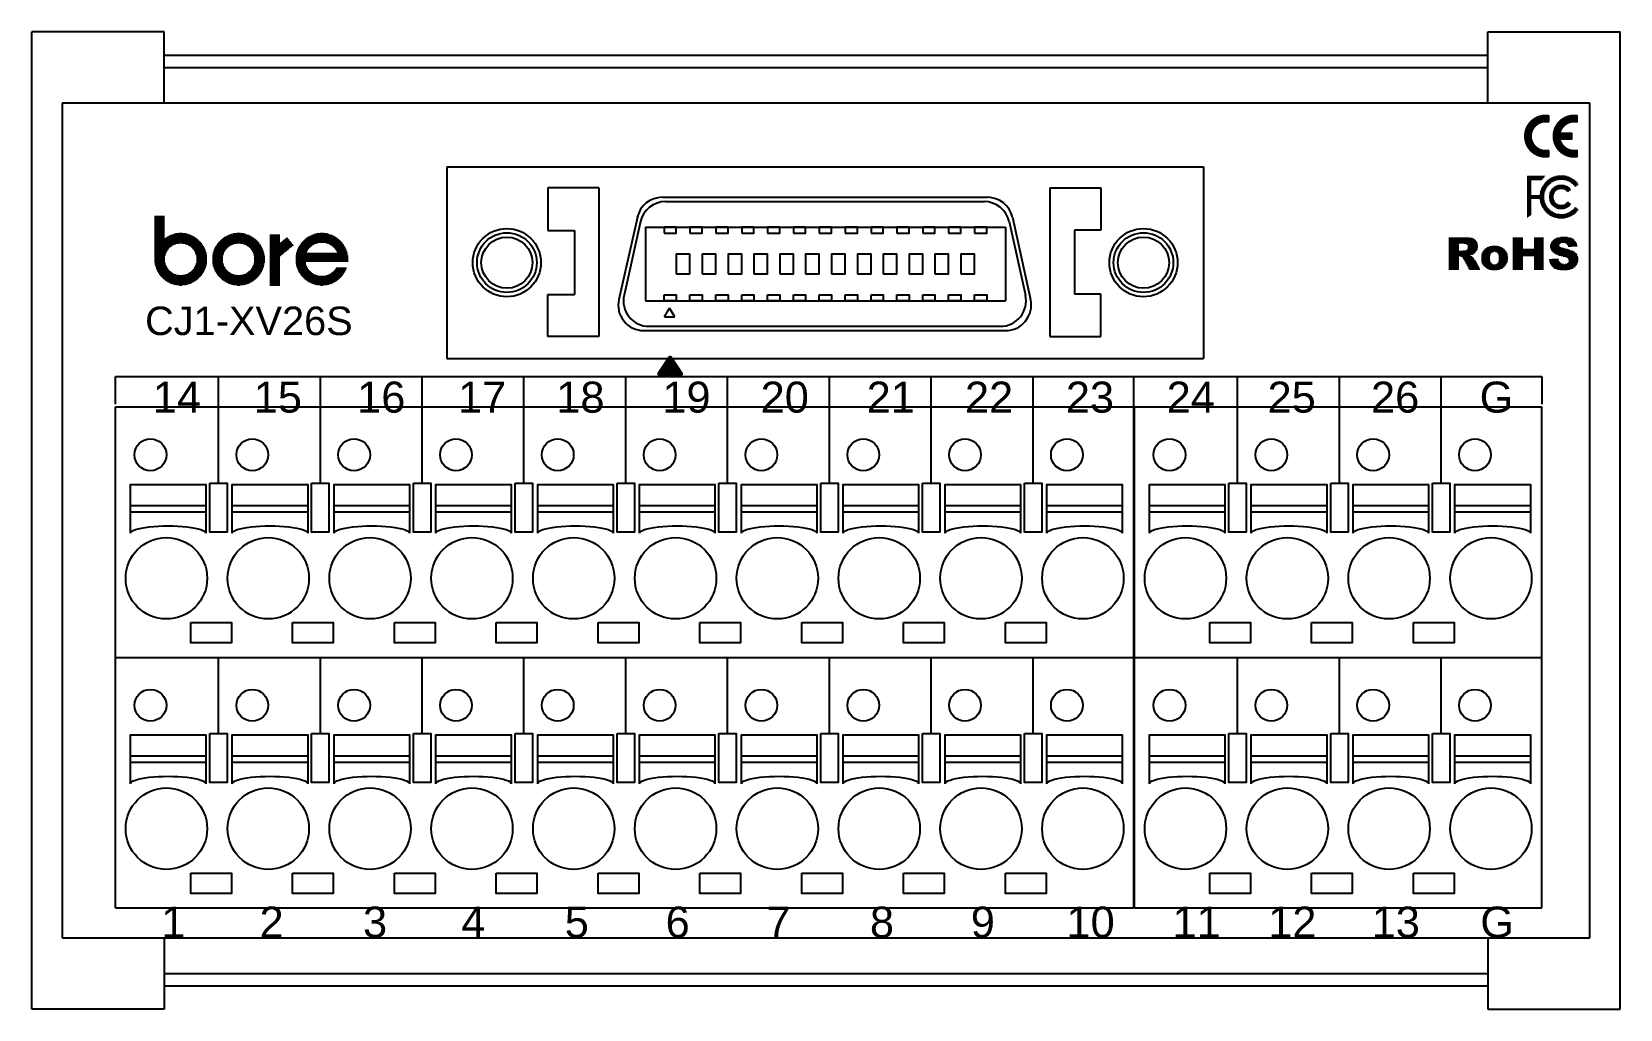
# Model space of a CAD drawing. Header units: millimetres. Extents: x 815.6 to 893.6, y 388.2 to 436.2.
import ezdxf

# ---------------------------------------------------------------- set-up
doc = ezdxf.new("R2010")
doc.units = ezdxf.units.MM
doc.layers.add('TOPOVERLAY', color=7, linetype='Continuous')
doc.styles.get("Standard").update_dxf_attribs({"font": 'arial.ttf'})

msp = doc.modelspace()

# ---------------------------------------------------------------- texts
at = {"layer": 'TOPOVERLAY'}
msp.add_text('CJ1-XV26S', height=1.397, dxfattribs=at).set_placement((821.205, 421.281))
for s, p in [('14', (821.586, 417.471)), ('15', (826.539, 417.471)), ('16', (831.619, 417.471)), ('17', (836.572, 417.471)), ('18', (841.398, 417.471)), ('19', (846.605, 417.471)), ('20', (851.431, 417.471)), ('21', (856.638, 417.471)), ('22', (861.464, 417.471)), ('23', (866.417, 417.471)), ('24', (871.37, 417.471)), ('25', (876.323, 417.471)), ('26', (881.403, 417.471)), ('G', (886.737, 417.471)), ('1', (822, 391.69)), ('2', (826.826, 391.69)), ('3', (831.906, 391.69)), ('4', (836.732, 391.69)), ('5', (841.812, 391.69)), ('6', (846.765, 391.69)), ('7', (851.718, 391.69)), ('8', (856.798, 391.69)), ('9', (861.751, 391.69)), ('10', (866.45, 391.69)), ('11', (871.657, 391.69)), ('12', (876.356, 391.69)), ('13', (881.436, 391.69)), ('G', (886.77, 391.69))]:
    msp.add_text(s, height=1.524, rotation=360, dxfattribs=at).set_placement(p)

# ---------------------------------------------------------------- blocks, each defined once
blk = doc.blocks.new('CE_2_7X2_1MM_2')
at = {"layer": 'TOPOVERLAY', "const_width": 0.127}
for points in [[(0.828886, -1.002614, -1.138396), (0.828886, 0.977773)], [(0.828888, -0.735444, -1.193741), (0.828888, 0.710603)], [(2.229747, -1.002614, -1.138396), (2.229747, 0.977773)], [(2.229749, -0.735444, -1.193741), (2.229749, 0.710603)]]:
    blk.add_lwpolyline(points, format="xyb", dxfattribs=at)
for points in [[(0.828878, 0.710616), (0.828878, 0.977798)], [(2.229739, 0.710616), (2.229739, 0.977798)], [(1.366647, 0.114986), (1.961185, 0.114986)], [(1.366647, -0.012421), (1.961185, -0.012421)], [(1.961185, -0.139827), (1.961185, 0.114986)], [(0.828878, -1.002614), (0.828878, -0.735432)], [(1.366647, -0.139827), (1.961185, -0.139827)], [(2.229739, -1.002614), (2.229739, -0.735432)]]:
    blk.add_lwpolyline(points, dxfattribs=at)
at = {"layer": 'TOPOVERLAY', "const_width": 0.0635}
for points in [[(0.797128, 0.977798, 1), (0.860628, 0.977798, 1)], [(0.797136, 0.977773, 1), (0.860636, 0.977773, 1)], [(2.197989, 0.977798, 1), (2.261489, 0.977798, 1)], [(2.197997, 0.977773, 1), (2.261497, 0.977773, 1)], [(0.797128, 0.710616, 1), (0.860628, 0.710616, 1)], [(0.797138, 0.710603, 1), (0.860638, 0.710603, 1)], [(1.334897, 0.114986, 1), (1.398397, 0.114986, 1)], [(1.334897, -0.012421, 1), (1.398397, -0.012421, 1)], [(1.929435, 0.114986, 1), (1.992935, 0.114986, 1)], [(1.929435, 0.114986, 1), (1.992935, 0.114986, 1)], [(1.929435, -0.012421, 1), (1.992935, -0.012421, 1)], [(2.197989, 0.710616, 1), (2.261489, 0.710616, 1)], [(2.197999, 0.710603, 1), (2.261499, 0.710603, 1)], [(0.797128, -0.735432, 1), (0.860628, -0.735432, 1)], [(0.797138, -0.735444, 1), (0.860638, -0.735444, 1)], [(1.334897, -0.139827, 1), (1.398397, -0.139827, 1)], [(1.929435, -0.139827, 1), (1.992935, -0.139827, 1)], [(1.929435, -0.139827, 1), (1.992935, -0.139827, 1)], [(2.197989, -0.735432, 1), (2.261489, -0.735432, 1)], [(2.197999, -0.735444, 1), (2.261499, -0.735444, 1)], [(0.797128, -1.002614, 1), (0.860628, -1.002614, 1)], [(0.797136, -1.002614, 1), (0.860636, -1.002614, 1)], [(2.197989, -1.002614, 1), (2.261489, -1.002614, 1)], [(2.197997, -1.002614, 1), (2.261497, -1.002614, 1)]]:
    blk.add_lwpolyline(points, format="xyb", close=True, dxfattribs=at)
at = {"layer": 'TOPOVERLAY'}
for points in [[(0.0762, 0.6858), (0.508, 0.6858), (0.0762, 0.8382), (0.508, 0.8382)], [(0.254, 0.762), (0.508, 0.762), (0.254, 0.9144), (0.508, 0.9144)], [(0.4318, 0.7112), (0.7112, 0.7112), (0.4318, 0.9652), (0.7112, 0.9652)], [(0.6096, 0.7366), (0.828878, 0.7366), (0.6096, 0.9398), (0.828878, 0.9398)], [(1.4732, 0.5842), (1.651, 0.5842), (1.4732, 0.7874), (1.651, 0.7874)], [(1.5748, 0.6096), (1.7018, 0.6096), (1.5748, 0.8382), (1.7018, 0.8382)], [(1.6256, 0.6604), (1.778, 0.6604), (1.6256, 0.8636), (1.778, 0.8636)], [(1.699997, 0.710616), (1.999996, 0.710616), (1.699997, 0.899998), (1.999996, 0.899998)], [(1.899996, 0.799998), (2.099996, 0.799998), (1.899996, 0.999998), (2.099996, 0.999998)], [(1.899996, 0.710616), (1.999996, 0.710616), (1.899996, 0.899998), (1.999996, 0.899998)], [(1.999996, 0.710616), (2.229739, 0.710616), (1.999996, 0.999998), (2.229739, 0.999998)], [(-0.254, -0.127), (-0.0508, -0.127), (-0.254, 0.2794), (-0.0508, 0.2794)], [(-0.2286, 0.2286), (0, 0.2286), (-0.2286, 0.4064), (0, 0.4064)], [(-0.1524, 0.3302), (0.0508, 0.3302), (-0.1524, 0.5334), (0.0508, 0.5334)], [(-0.0762, 0.4318), (0.1016, 0.4318), (-0.0762, 0.635), (0.1016, 0.635)], [(0, 0.635), (0.3302, 0.635), (0, 0.7366), (0.3302, 0.7366)], [(0.0254, 0.4826), (0.1778, 0.4826), (0.0254, 0.6604), (0.1778, 0.6604)], [(0.1016, 0.5842), (0.254, 0.5842), (0.1016, 0.6858), (0.254, 0.6858)], [(1.099998, -0.299999), (1.399997, -0.299999), (1.099998, 0.299999), (1.399997, 0.299999)], [(1.199998, 0.299999), (1.499997, 0.299999), (1.199998, 0.499999), (1.499997, 0.499999)], [(1.199998, 0.299999), (1.399997, 0.299999), (1.199998, 0.499999), (1.399997, 0.499999)], [(1.199998, 0.114986), (1.366647, 0.114986), (1.199998, 0.399999), (1.366647, 0.399999)], [(1.299997, 0.399999), (1.499997, 0.399999), (1.299997, 0.599999), (1.499997, 0.599999)], [(1.3716, 0.5588), (1.4732, 0.5588), (1.3716, 0.635), (1.4732, 0.635)], [(1.399997, 0.499999), (1.599997, 0.499999), (1.399997, 0.699999), (1.599997, 0.699999)], [(-0.2794, -0.2794), (-0.0254, -0.2794), (-0.2794, -0.0508), (-0.0254, -0.0508)], [(-0.2032, -0.4826), (0, -0.4826), (-0.2032, -0.2286), (0, -0.2286)], [(-0.127, -0.6604), (0.0762, -0.6604), (-0.127, -0.3556), (0.0762, -0.3556)], [(0, -0.7874), (0.2032, -0.7874), (0, -0.4826), (0.2032, -0.4826)], [(0.1524, -0.8636), (0.2794, -0.8636), (0.1524, -0.5588), (0.2794, -0.5588)], [(0.254, -0.889), (0.4064, -0.889), (0.254, -0.6604), (0.4064, -0.6604)], [(0.381, -0.9652), (0.5588, -0.9652), (0.381, -0.7112), (0.5588, -0.7112)], [(0.508, -1.016), (0.7874, -1.016), (0.508, -0.762), (0.7874, -0.762)], [(1.1938, -0.4064), (1.4224, -0.4064), (1.1938, -0.2286), (1.4224, -0.2286)], [(1.2192, -0.508), (1.4732, -0.508), (1.2192, -0.3556), (1.4732, -0.3556)], [(1.2954, -0.6096), (1.4986, -0.6096), (1.2954, -0.4318), (1.4986, -0.4318)], [(1.3462, -0.7112), (1.5494, -0.7112), (1.3462, -0.4826), (1.5494, -0.4826)], [(1.4224, -0.7874), (1.6002, -0.7874), (1.4224, -0.5334), (1.6002, -0.5334)], [(1.524, -0.8636), (1.6764, -0.8636), (1.524, -0.6096), (1.6764, -0.6096)], [(1.6002, -0.9398), (1.7526, -0.9398), (1.6002, -0.635), (1.7526, -0.635)], [(1.7272, -0.9652), (1.8542, -0.9652), (1.7272, -0.7112), (1.8542, -0.7112)], [(1.8288, -0.9652), (2.0066, -0.9652), (1.8288, -0.7112), (2.0066, -0.7112)], [(1.9304, -0.9652), (2.2098, -0.9652), (1.9304, -0.7366), (2.2098, -0.7366)], [(0.3048, -0.9398), (0.4318, -0.9398), (0.3048, -0.8382), (0.4318, -0.8382)]]:
    blk.add_solid(points, dxfattribs=at)
blk = doc.blocks.new('FCC_7')
at = {"layer": 'TOPOVERLAY', "const_width": 0.0254}
for points in [[(-0.829742, 2.0955), (0.033858, 2.0955)], [(-0.829742, 0.0635), (-0.829742, 2.0955)], [(-0.829742, 2.0701), (0.008458, 2.0701)], [(-0.829742, 2.0447), (-0.016942, 2.0447)], [(-0.829742, 2.0193), (-0.016942, 2.0193)], [(-0.829742, 1.9939), (-0.042342, 1.9939)], [(-0.829742, 1.9685), (-0.067742, 1.9685)], [(-0.829742, 1.9431), (-0.093142, 1.9431)], [(-0.829742, 1.9177), (-0.118542, 1.9177)], [(-0.829742, 1.8923), (-0.118542, 1.8923)], [(-0.829742, 1.8669), (-0.651942, 1.8669)], [(-0.829742, 1.8415), (-0.651942, 1.8415)], [(-0.829742, 1.8161), (-0.651942, 1.8161)], [(-0.829742, 1.7907), (-0.651942, 1.7907)], [(-0.829742, 1.7653), (-0.651942, 1.7653)], [(-0.829742, 1.7399), (-0.651942, 1.7399)], [(-0.829742, 1.7145), (-0.651942, 1.7145)], [(-0.829742, 1.6891), (-0.651942, 1.6891)], [(-0.829742, 1.6637), (-0.651942, 1.6637)], [(-0.829742, 1.6383), (-0.651942, 1.6383)], [(-0.829742, 1.6129), (-0.651942, 1.6129)], [(-0.829742, 1.5875), (-0.651942, 1.5875)], [(-0.829742, 1.5621), (-0.651942, 1.5621)], [(-0.804342, 0.0635), (-0.804342, 2.0955)], [(-0.778942, 0.0889), (-0.778942, 2.0955)], [(-0.753542, 0.1143), (-0.753542, 2.0955)], [(-0.728142, 0.1397), (-0.728142, 2.0955)], [(-0.702742, 0.1397), (-0.702742, 2.0955)], [(-0.677342, 0.1651), (-0.677342, 2.0955)], [(-0.651942, 0.1905), (-0.651942, 2.0955)], [(-0.626542, 1.8923), (-0.626542, 2.0955)], [(-0.601142, 1.8923), (-0.601142, 2.0955)], [(-0.575742, 1.8923), (-0.575742, 2.0955)], [(-0.550342, 1.8923), (-0.550342, 2.0955)], [(-0.524942, 1.8923), (-0.524942, 2.0955)], [(-0.499542, 1.8923), (-0.499542, 2.0955)], [(-0.474142, 1.8923), (-0.474142, 2.0955)], [(-0.448742, 1.8923), (-0.448742, 2.0955)], [(-0.423342, 1.8923), (-0.423342, 2.0955)], [(-0.397942, 1.8923), (-0.397942, 2.0955)], [(-0.372542, 1.8923), (-0.372542, 2.0955)], [(-0.347142, 1.8923), (-0.347142, 2.0955)], [(-0.321742, 1.8923), (-0.321742, 2.0955)], [(-0.296342, 1.8923), (-0.296342, 2.0955)], [(-0.270942, 1.8923), (-0.270942, 2.0955)], [(-0.245542, 1.8923), (-0.245542, 2.0955)], [(-0.220142, 1.8923), (-0.220142, 2.0955)], [(-0.194742, 1.8923), (-0.194742, 2.0955)], [(-0.169342, 1.8923), (-0.169342, 2.0955)], [(-0.143942, 1.8923), (-0.143942, 2.0955)], [(-0.118542, 1.8923), (-0.118542, 2.0955)], [(-0.093142, 1.9431), (-0.093142, 2.0955)], [(-0.093142, 1.5875), (0.160858, 1.5875)], [(-0.093142, 0.5461), (-0.093142, 1.5875)], [(-0.093142, 1.5621), (0.135458, 1.5621)], [(-0.067742, 1.9685), (-0.067742, 2.0955)], [(-0.067742, 1.6129), (0.186258, 1.6129)], [(-0.067742, 0.5207), (-0.067742, 1.6129)], [(-0.042342, 1.9939), (-0.042342, 2.0955)], [(-0.042342, 1.6637), (0.237058, 1.6637)], [(-0.042342, 0.4699), (-0.042342, 1.6637)], [(-0.042342, 1.6383), (0.211658, 1.6383)], [(-0.016942, 2.0193), (-0.016942, 2.0955)], [(-0.016942, 1.6891), (0.262458, 1.6891)], [(-0.016942, 0.4445), (-0.016942, 1.6891)], [(0.008458, 1.7399), (0.338658, 1.7399)], [(0.008458, 1.2319), (0.008458, 1.7399)], [(0.008458, 1.7145), (0.287858, 1.7145)], [(0.033858, 1.7653), (0.338658, 1.7653)], [(0.033858, 1.3335), (0.033858, 1.7653)], [(0.059258, 1.7907), (0.414858, 1.7907)], [(0.059258, 1.4097), (0.059258, 1.7907)], [(0.084658, 1.8161), (0.440258, 1.8161)], [(0.084658, 1.4351), (0.084658, 1.8161)], [(0.110058, 1.8415), (0.491058, 1.8415)], [(0.110058, 1.5113), (0.110058, 1.8415)], [(0.135458, 1.8669), (0.567258, 1.8669)], [(0.135458, 1.5367), (0.135458, 1.8669)], [(0.160858, 1.8923), (0.694258, 1.8923)], [(0.160858, 1.5875), (0.160858, 1.8923)], [(0.186258, 1.9177), (1.481658, 1.9177)], [(0.186258, 1.6129), (0.186258, 1.9177)], [(0.211658, 1.6383), (0.211658, 1.9177)], [(0.237058, 1.9431), (1.430858, 1.9431)], [(0.237058, 1.6637), (0.237058, 1.9431)], [(0.262458, 1.9685), (1.380058, 1.9685)], [(0.262458, 1.6891), (0.262458, 1.9685)], [(0.287858, 1.7145), (0.287858, 1.9685)], [(0.313258, 1.9939), (1.329258, 1.9939)], [(0.313258, 1.7399), (0.313258, 1.9939)], [(0.338658, 1.7399), (0.338658, 1.9939)], [(0.364058, 2.0193), (1.303858, 2.0193)], [(0.364058, 1.7907), (0.364058, 2.0193)], [(0.389458, 1.7907), (0.389458, 2.0193)], [(0.414858, 2.0447), (1.227658, 2.0447)], [(0.414858, 1.7907), (0.414858, 2.0447)], [(0.440258, 1.8161), (0.440258, 2.0447)], [(0.465658, 2.0701), (1.176858, 2.0701)], [(0.465658, 1.8415), (0.465658, 2.0701)], [(0.465658, 1.5621), (1.176858, 1.5621)], [(0.465658, 1.1811), (0.465658, 1.5621)], [(0.491058, 1.8415), (0.491058, 2.0701)], [(0.491058, 1.2319), (0.491058, 1.5621)], [(0.516458, 1.8669), (0.516458, 2.0701)], [(0.516458, 1.5875), (1.151458, 1.5875)], [(0.516458, 1.3081), (0.516458, 1.5875)], [(0.541858, 1.8669), (0.541858, 2.0701)], [(0.541858, 1.3335), (0.541858, 1.5875)], [(0.567258, 2.0955), (1.100658, 2.0955)], [(0.567258, 1.8669), (0.567258, 2.0955)], [(0.567258, 1.6129), (1.100658, 1.6129)], [(0.567258, 1.3589), (0.567258, 1.6129)], [(0.592658, 1.8923), (0.592658, 2.0955)], [(0.592658, 1.3843), (0.592658, 1.6129)], [(0.618058, 1.8923), (0.618058, 2.0955)], [(0.618058, 1.6383), (1.024458, 1.6383)], [(0.618058, 1.4097), (0.618058, 1.6383)], [(0.643458, 1.8923), (0.643458, 2.0955)], [(0.643458, 1.4097), (0.643458, 1.6383)], [(0.668858, 2.1209), (0.999058, 2.1209)], [(0.668858, 1.8923), (0.668858, 2.1209)], [(0.668858, 1.4351), (0.668858, 1.6383)], [(0.694258, 1.8923), (0.694258, 2.1209)], [(0.694258, 1.6637), (0.973658, 1.6637)], [(0.694258, 1.4351), (0.694258, 1.6637)], [(0.719658, 1.9177), (0.719658, 2.1209)], [(0.719658, 1.4351), (0.719658, 1.6637)], [(0.745058, 1.9177), (0.745058, 2.1209)], [(0.745058, 1.4605), (0.745058, 1.6637)], [(0.770458, 1.9177), (0.770458, 2.1209)], [(0.770458, 1.4605), (0.770458, 1.6637)], [(0.795858, 1.9177), (0.795858, 2.1209)], [(0.795858, 1.4605), (0.795858, 1.6637)], [(0.821258, 1.9177), (0.821258, 2.1209)], [(0.821258, 1.4605), (0.821258, 1.6637)], [(0.846658, 1.9177), (0.846658, 2.1209)], [(0.846658, 1.4605), (0.846658, 1.6637)], [(0.872058, 1.9177), (0.872058, 2.1209)], [(0.872058, 1.4605), (0.872058, 1.6637)], [(0.897458, 1.9177), (0.897458, 2.1209)], [(0.897458, 1.4605), (0.897458, 1.6637)], [(0.922858, 1.9177), (0.922858, 2.1209)], [(0.922858, 1.4605), (0.922858, 1.6637)], [(0.948258, 1.9177), (0.948258, 2.1209)], [(0.948258, 1.4351), (0.948258, 1.6637)], [(0.973658, 1.8923), (0.973658, 2.1209)], [(0.973658, 1.8923), (1.481658, 1.8923)], [(0.973658, 1.4351), (0.973658, 1.6637)], [(0.999058, 1.8923), (0.999058, 2.1209)], [(0.999058, 1.4351), (0.999058, 1.6383)], [(1.024458, 1.8923), (1.024458, 2.0955)], [(1.024458, 1.4097), (1.024458, 1.6383)], [(1.049858, 1.8923), (1.049858, 2.0955)], [(1.049858, 1.3843), (1.049858, 1.6129)], [(1.075258, 1.8923), (1.075258, 2.0955)], [(1.075258, 1.3843), (1.075258, 1.6129)], [(1.100658, 1.8669), (1.100658, 2.0955)], [(1.100658, 1.8669), (1.532458, 1.8669)], [(1.100658, 1.3335), (1.100658, 1.6129)], [(1.126058, 1.8669), (1.126058, 2.0701)], [(1.126058, 1.3335), (1.126058, 1.5875)], [(1.151458, 1.8415), (1.151458, 2.0701)], [(1.151458, 1.8415), (1.557858, 1.8415)], [(1.151458, 1.3081), (1.151458, 1.5875)], [(1.176858, 1.8415), (1.176858, 2.0701)], [(1.176858, 1.3081), (1.176858, 1.5621)], [(1.202258, 1.8415), (1.202258, 2.0447)], [(1.227658, 1.8161), (1.227658, 2.0447)], [(1.227658, 1.8161), (1.583258, 1.8161)], [(1.253058, 1.7907), (1.253058, 2.0193)], [(1.253058, 1.7907), (1.583258, 1.7907)], [(1.278458, 1.7907), (1.278458, 2.0193)], [(1.303858, 1.7653), (1.303858, 2.0193)], [(1.303858, 1.7653), (1.634058, 1.7653)], [(1.329258, 1.7399), (1.329258, 1.9939)], [(1.329258, 1.7399), (1.634058, 1.7399)], [(1.354658, 1.7399), (1.354658, 1.9685)], [(1.380058, 1.7145), (1.380058, 1.9685)], [(1.380058, 1.7145), (1.659458, 1.7145)], [(1.405458, 1.6891), (1.405458, 1.9431)], [(1.405458, 1.6891), (1.684858, 1.6891)], [(1.430858, 1.6637), (1.430858, 1.9431)], [(1.430858, 1.6637), (1.634058, 1.6637)], [(1.456258, 1.6383), (1.456258, 1.9177)], [(1.456258, 1.6383), (1.634058, 1.6383)], [(1.481658, 1.6129), (1.481658, 1.9177)], [(1.481658, 1.6129), (1.583258, 1.6129)], [(1.507058, 1.5621), (1.507058, 1.8669)], [(1.507058, 1.5875), (1.557858, 1.5875)], [(1.532458, 1.5875), (1.532458, 1.8669)], [(1.557858, 1.5875), (1.557858, 1.8415)], [(1.583258, 1.6129), (1.583258, 1.8161)], [(1.608658, 1.6383), (1.608658, 1.7653)], [(1.634058, 1.6383), (1.634058, 1.7653)], [(-0.829742, 1.5367), (-0.651942, 1.5367)], [(-0.829742, 1.5113), (-0.651942, 1.5113)], [(-0.829742, 1.4859), (-0.651942, 1.4859)], [(-0.829742, 1.4605), (-0.651942, 1.4605)], [(-0.829742, 1.4351), (-0.651942, 1.4351)], [(-0.829742, 1.4097), (-0.651942, 1.4097)], [(-0.829742, 1.3843), (-0.651942, 1.3843)], [(-0.829742, 1.3589), (-0.651942, 1.3589)], [(-0.829742, 1.3335), (-0.651942, 1.3335)], [(-0.829742, 1.3081), (-0.651942, 1.3081)], [(-0.829742, 1.2827), (-0.651942, 1.2827)], [(-0.829742, 1.2573), (-0.651942, 1.2573)], [(-0.829742, 1.2319), (-0.651942, 1.2319)], [(-0.829742, 1.2065), (-0.651942, 1.2065)], [(-0.829742, 1.1811), (-0.651942, 1.1811)], [(-0.829742, 1.1557), (-0.016942, 1.1557)], [(-0.829742, 1.1303), (-0.016942, 1.1303)], [(-0.829742, 1.1049), (-0.016942, 1.1049)], [(-0.829742, 1.0795), (-0.016942, 1.0795)], [(-0.829742, 1.0541), (-0.016942, 1.0541)], [(-0.829742, 1.0287), (-0.016942, 1.0287)], [(-0.829742, 1.0033), (-0.016942, 1.0033)], [(-0.829742, 0.9779), (-0.016942, 0.9779)], [(-0.829742, 0.9525), (-0.651942, 0.9525)], [(-0.829742, 0.9271), (-0.651942, 0.9271)], [(-0.829742, 0.9017), (-0.651942, 0.9017)], [(-0.829742, 0.8763), (-0.651942, 0.8763)], [(-0.829742, 0.8509), (-0.651942, 0.8509)], [(-0.829742, 0.8255), (-0.651942, 0.8255)], [(-0.829742, 0.8001), (-0.651942, 0.8001)], [(-0.829742, 0.7747), (-0.651942, 0.7747)], [(-0.626542, 0.9779), (-0.626542, 1.1557)], [(-0.601142, 0.9779), (-0.601142, 1.1557)], [(-0.575742, 0.9779), (-0.575742, 1.1557)], [(-0.550342, 0.9779), (-0.550342, 1.1557)], [(-0.524942, 0.9779), (-0.524942, 1.1557)], [(-0.499542, 0.9779), (-0.499542, 1.1557)], [(-0.474142, 0.9779), (-0.474142, 1.1557)], [(-0.448742, 0.9779), (-0.448742, 1.1557)], [(-0.423342, 0.9779), (-0.423342, 1.1557)], [(-0.397942, 0.9779), (-0.397942, 1.1557)], [(-0.372542, 0.9779), (-0.372542, 1.1557)], [(-0.347142, 0.9779), (-0.347142, 1.1557)], [(-0.321742, 0.9779), (-0.321742, 1.1557)], [(-0.296342, 0.9779), (-0.296342, 1.1557)], [(-0.270942, 0.9779), (-0.270942, 1.1557)], [(-0.245542, 0.9779), (-0.245542, 1.1557)], [(-0.220142, 1.2319), (0.008458, 1.2319)], [(-0.220142, 0.9271), (-0.220142, 1.2319)], [(-0.220142, 1.2065), (-0.016942, 1.2065)], [(-0.220142, 1.1811), (-0.016942, 1.1811)], [(-0.220142, 0.9525), (-0.016942, 0.9525)], [(-0.220142, 0.9271), (-0.016942, 0.9271)], [(-0.194742, 1.3589), (0.033858, 1.3589)], [(-0.194742, 0.7747), (-0.194742, 1.3589)], [(-0.194742, 1.3335), (0.033858, 1.3335)], [(-0.194742, 1.3081), (0.008458, 1.3081)], [(-0.194742, 1.2827), (0.008458, 1.2827)], [(-0.194742, 1.2573), (0.008458, 1.2573)], [(-0.194742, 0.9017), (0.008458, 0.9017)], [(-0.194742, 0.8763), (0.008458, 0.8763)], [(-0.194742, 0.8509), (0.008458, 0.8509)], [(-0.194742, 0.8255), (0.008458, 0.8255)], [(-0.194742, 0.8001), (0.033858, 0.8001)], [(-0.194742, 0.7747), (0.033858, 0.7747)], [(-0.169342, 1.4097), (0.059258, 1.4097)], [(-0.169342, 0.7239), (-0.169342, 1.4097)], [(-0.169342, 1.3843), (0.033858, 1.3843)], [(-0.143942, 1.4859), (0.084658, 1.4859)], [(-0.143942, 0.6477), (-0.143942, 1.4859)], [(-0.143942, 1.4605), (0.084658, 1.4605)], [(-0.143942, 1.4351), (0.084658, 1.4351)], [(-0.118542, 1.5367), (0.135458, 1.5367)], [(-0.118542, 0.5969), (-0.118542, 1.5367)], [(-0.118542, 1.5113), (0.110058, 1.5113)], [(0.008458, 0.3937), (0.008458, 0.9017)], [(0.033858, 0.3683), (0.033858, 0.8001)], [(0.237058, 1.1557), (0.440258, 1.1557)], [(0.237058, 0.9779), (0.237058, 1.1557)], [(0.237058, 1.1303), (0.440258, 1.1303)], [(0.237058, 1.1049), (0.440258, 1.1049)], [(0.237058, 1.0795), (0.440258, 1.0795)], [(0.237058, 1.0541), (0.440258, 1.0541)], [(0.237058, 1.0287), (0.440258, 1.0287)], [(0.237058, 1.0033), (0.440258, 1.0033)], [(0.237058, 0.9779), (0.440258, 0.9779)], [(0.262458, 1.2827), (0.491058, 1.2827)], [(0.262458, 0.8509), (0.262458, 1.2827)], [(0.262458, 1.2573), (0.491058, 1.2573)], [(0.262458, 1.2319), (0.491058, 1.2319)], [(0.262458, 1.2065), (0.465658, 1.2065)], [(0.262458, 1.1811), (0.465658, 1.1811)], [(0.262458, 0.9525), (0.465658, 0.9525)], [(0.262458, 0.9271), (0.465658, 0.9271)], [(0.262458, 0.9017), (0.491058, 0.9017)], [(0.262458, 0.8763), (0.491058, 0.8763)], [(0.262458, 0.8509), (0.491058, 0.8509)], [(0.287858, 1.3335), (0.541858, 1.3335)], [(0.287858, 0.8001), (0.287858, 1.3335)], [(0.287858, 1.3081), (0.516458, 1.3081)], [(0.287858, 0.8255), (0.516458, 0.8255)], [(0.287858, 0.8001), (0.541858, 0.8001)], [(0.313258, 1.3843), (0.592658, 1.3843)], [(0.313258, 0.7493), (0.313258, 1.3843)], [(0.313258, 1.3589), (0.567258, 1.3589)], [(0.313258, 0.7747), (0.567258, 0.7747)], [(0.338658, 1.4097), (0.643458, 1.4097)], [(0.338658, 0.7239), (0.338658, 1.4097)], [(0.364058, 1.4605), (1.278458, 1.4605)], [(0.364058, 0.6731), (0.364058, 1.4605)], [(0.364058, 1.4351), (0.719658, 1.4351)], [(0.389458, 0.6731), (0.389458, 1.4605)], [(0.414858, 1.5113), (1.253058, 1.5113)], [(0.414858, 0.6223), (0.414858, 1.5113)], [(0.414858, 1.4859), (1.253058, 1.4859)], [(0.440258, 0.6223), (0.440258, 1.5113)], [(0.465658, 1.5367), (1.227658, 1.5367)], [(0.465658, 0.5969), (0.465658, 0.9525)], [(0.491058, 0.5715), (0.491058, 0.9017)], [(0.516458, 0.5461), (0.516458, 0.8255)], [(0.541858, 0.5461), (0.541858, 0.8001)], [(0.567258, 0.5207), (0.567258, 0.7747)], [(0.948258, 1.4351), (1.303858, 1.4351)], [(1.024458, 1.4097), (1.303858, 1.4097)], [(1.049858, 1.3843), (1.278458, 1.3843)], [(1.100658, 1.3589), (1.227658, 1.3589)], [(1.100658, 1.3335), (1.202258, 1.3335)], [(1.100658, 0.8001), (1.202258, 0.8001)], [(1.100658, 0.5207), (1.100658, 0.8001)], [(1.100658, 0.7747), (1.227658, 0.7747)], [(1.126058, 0.5461), (1.126058, 0.8001)], [(1.151458, 1.3081), (1.176858, 1.3081)], [(1.151458, 0.8255), (1.176858, 0.8255)], [(1.151458, 0.5461), (1.151458, 0.8255)], [(1.176858, 0.5715), (1.176858, 0.8255)], [(1.202258, 1.3335), (1.202258, 1.5367)], [(1.202258, 0.5969), (1.202258, 0.8001)], [(1.227658, 1.3589), (1.227658, 1.5367)], [(1.227658, 0.5969), (1.227658, 0.7747)], [(1.253058, 1.3843), (1.253058, 1.5113)], [(1.278458, 1.3843), (1.278458, 1.4605)], [(-0.829742, 0.7493), (-0.651942, 0.7493)], [(-0.829742, 0.7239), (-0.651942, 0.7239)], [(-0.829742, 0.6985), (-0.651942, 0.6985)], [(-0.829742, 0.6731), (-0.651942, 0.6731)], [(-0.829742, 0.6477), (-0.651942, 0.6477)], [(-0.829742, 0.6223), (-0.651942, 0.6223)], [(-0.829742, 0.5969), (-0.651942, 0.5969)], [(-0.829742, 0.5715), (-0.651942, 0.5715)], [(-0.829742, 0.5461), (-0.651942, 0.5461)], [(-0.829742, 0.5207), (-0.651942, 0.5207)], [(-0.829742, 0.4953), (-0.651942, 0.4953)], [(-0.829742, 0.4699), (-0.651942, 0.4699)], [(-0.829742, 0.4445), (-0.651942, 0.4445)], [(-0.829742, 0.4191), (-0.651942, 0.4191)], [(-0.829742, 0.3937), (-0.651942, 0.3937)], [(-0.829742, 0.3683), (-0.651942, 0.3683)], [(-0.829742, 0.3429), (-0.651942, 0.3429)], [(-0.829742, 0.3175), (-0.651942, 0.3175)], [(-0.829742, 0.2921), (-0.651942, 0.2921)], [(-0.829742, 0.2667), (-0.651942, 0.2667)], [(-0.829742, 0.2413), (-0.651942, 0.2413)], [(-0.829742, 0.2159), (-0.651942, 0.2159)], [(-0.829742, 0.1905), (-0.651942, 0.1905)], [(-0.829742, 0.1651), (-0.677342, 0.1651)], [(-0.829742, 0.1397), (-0.702742, 0.1397)], [(-0.829742, 0.1143), (-0.753542, 0.1143)], [(-0.829742, 0.0889), (-0.778942, 0.0889)], [(-0.829742, 0.0635), (-0.804342, 0.0635)], [(-0.169342, 0.7493), (0.033858, 0.7493)], [(-0.169342, 0.7239), (0.059258, 0.7239)], [(-0.143942, 0.6985), (0.084658, 0.6985)], [(-0.143942, 0.6731), (0.084658, 0.6731)], [(-0.143942, 0.6477), (0.084658, 0.6477)], [(-0.118542, 0.6223), (0.110058, 0.6223)], [(-0.118542, 0.5969), (0.135458, 0.5969)], [(-0.093142, 0.5715), (0.135458, 0.5715)], [(-0.093142, 0.5461), (0.160858, 0.5461)], [(-0.067742, 0.5207), (0.186258, 0.5207)], [(-0.042342, 0.4953), (0.211658, 0.4953)], [(-0.042342, 0.4699), (0.237058, 0.4699)], [(-0.016942, 0.4445), (0.262458, 0.4445)], [(0.008458, 0.4191), (0.287858, 0.4191)], [(0.008458, 0.3937), (0.338658, 0.3937)], [(0.033858, 0.3683), (0.338658, 0.3683)], [(0.059258, 0.3429), (0.059258, 0.7239)], [(0.059258, 0.3429), (0.414858, 0.3429)], [(0.084658, 0.3175), (0.084658, 0.6985)], [(0.084658, 0.3175), (0.440258, 0.3175)], [(0.110058, 0.2921), (0.110058, 0.6223)], [(0.110058, 0.2921), (0.491058, 0.2921)], [(0.135458, 0.2667), (0.135458, 0.5969)], [(0.135458, 0.2667), (0.567258, 0.2667)], [(0.160858, 0.2667), (0.160858, 0.5461)], [(0.186258, 0.2159), (0.186258, 0.5207)], [(0.186258, 0.2413), (0.719658, 0.2413)], [(0.186258, 0.2159), (1.481658, 0.2159)], [(0.211658, 0.2159), (0.211658, 0.4953)], [(0.237058, 0.2159), (0.237058, 0.4699)], [(0.262458, 0.1651), (0.262458, 0.4445)], [(0.262458, 0.1905), (1.430858, 0.1905)], [(0.262458, 0.1651), (1.380058, 0.1651)], [(0.287858, 0.1651), (0.287858, 0.4191)], [(0.313258, 0.7493), (0.592658, 0.7493)], [(0.313258, 0.1397), (0.313258, 0.3937)], [(0.313258, 0.1397), (1.329258, 0.1397)], [(0.338658, 0.7239), (0.643458, 0.7239)], [(0.338658, 0.1397), (0.338658, 0.3937)], [(0.364058, 0.6985), (0.719658, 0.6985)], [(0.364058, 0.6731), (1.278458, 0.6731)], [(0.364058, 0.1143), (0.364058, 0.3429)], [(0.364058, 0.1143), (1.303858, 0.1143)], [(0.389458, 0.1143), (0.389458, 0.3429)], [(0.414858, 0.6477), (1.253058, 0.6477)], [(0.414858, 0.6223), (1.253058, 0.6223)], [(0.414858, 0.0889), (0.414858, 0.3429)], [(0.414858, 0.0889), (1.227658, 0.0889)], [(0.440258, 0.0889), (0.440258, 0.3175)], [(0.465658, 0.5969), (1.227658, 0.5969)], [(0.465658, 0.0635), (0.465658, 0.2921)], [(0.465658, 0.0635), (1.176858, 0.0635)], [(0.491058, 0.5715), (1.176858, 0.5715)], [(0.491058, 0.0635), (0.491058, 0.2921)], [(0.516458, 0.5461), (1.151458, 0.5461)], [(0.516458, 0.0635), (0.516458, 0.2667)], [(0.541858, 0.0635), (0.541858, 0.2667)], [(0.567258, 0.5207), (1.100658, 0.5207)], [(0.567258, 0.0381), (0.567258, 0.2667)], [(0.567258, 0.0381), (1.100658, 0.0381)], [(0.592658, 0.5207), (0.592658, 0.7493)], [(0.592658, 0.0381), (0.592658, 0.2413)], [(0.618058, 0.4953), (0.618058, 0.7239)], [(0.618058, 0.4953), (1.024458, 0.4953)], [(0.618058, 0.0381), (0.618058, 0.2413)], [(0.643458, 0.4953), (0.643458, 0.7239)], [(0.643458, 0.0381), (0.643458, 0.2413)], [(0.668858, 0.4953), (0.668858, 0.6985)], [(0.668858, 0.0127), (0.668858, 0.2413)], [(0.668858, 0.0127), (0.999058, 0.0127)], [(0.694258, 0.4699), (0.694258, 0.6985)], [(0.694258, 0.4699), (0.973658, 0.4699)], [(0.694258, 0.0127), (0.694258, 0.2413)], [(0.719658, 0.4699), (0.719658, 0.6985)], [(0.719658, 0.0127), (0.719658, 0.2413)], [(0.745058, 0.4699), (0.745058, 0.6731)], [(0.745058, 0.0127), (0.745058, 0.2159)], [(0.770458, 0.4699), (0.770458, 0.6731)], [(0.770458, 0.0127), (0.770458, 0.2159)], [(0.795858, 0.4699), (0.795858, 0.6731)], [(0.795858, 0.0127), (0.795858, 0.2159)], [(0.821258, 0.4699), (0.821258, 0.6731)], [(0.821258, 0.0127), (0.821258, 0.2159)], [(0.846658, 0.4699), (0.846658, 0.6731)], [(0.846658, 0.0127), (0.846658, 0.2159)], [(0.872058, 0.4699), (0.872058, 0.6731)], [(0.872058, 0.0127), (0.872058, 0.2159)], [(0.897458, 0.4699), (0.897458, 0.6731)], [(0.897458, 0.0127), (0.897458, 0.2159)], [(0.922858, 0.4699), (0.922858, 0.6731)], [(0.922858, 0.0127), (0.922858, 0.2159)], [(0.948258, 0.6985), (1.303858, 0.6985)], [(0.948258, 0.4699), (0.948258, 0.6985)], [(0.948258, 0.0127), (0.948258, 0.2159)], [(0.973658, 0.4699), (0.973658, 0.6985)], [(0.973658, 0.2413), (1.481658, 0.2413)], [(0.973658, 0.0127), (0.973658, 0.2413)], [(0.999058, 0.4953), (0.999058, 0.6985)], [(0.999058, 0.0127), (0.999058, 0.2413)], [(1.024458, 0.7239), (1.303858, 0.7239)], [(1.024458, 0.4953), (1.024458, 0.7239)], [(1.024458, 0.0381), (1.024458, 0.2413)], [(1.049858, 0.7493), (1.278458, 0.7493)], [(1.049858, 0.5207), (1.049858, 0.7493)], [(1.049858, 0.0381), (1.049858, 0.2413)], [(1.075258, 0.5207), (1.075258, 0.7493)], [(1.075258, 0.0381), (1.075258, 0.2413)], [(1.100658, 0.2667), (1.532458, 0.2667)], [(1.100658, 0.0381), (1.100658, 0.2667)], [(1.126058, 0.0635), (1.126058, 0.2667)], [(1.151458, 0.2921), (1.557858, 0.2921)], [(1.151458, 0.0635), (1.151458, 0.2921)], [(1.176858, 0.0635), (1.176858, 0.2921)], [(1.202258, 0.0889), (1.202258, 0.2921)], [(1.227658, 0.3175), (1.583258, 0.3175)], [(1.227658, 0.0889), (1.227658, 0.3175)], [(1.253058, 0.6223), (1.253058, 0.7493)], [(1.253058, 0.3429), (1.583258, 0.3429)], [(1.253058, 0.1143), (1.253058, 0.3429)], [(1.278458, 0.6731), (1.278458, 0.7493)], [(1.278458, 0.1143), (1.278458, 0.3429)], [(1.303858, 0.3683), (1.634058, 0.3683)], [(1.303858, 0.1143), (1.303858, 0.3683)], [(1.329258, 0.3937), (1.634058, 0.3937)], [(1.329258, 0.1397), (1.329258, 0.3937)], [(1.354658, 0.1651), (1.354658, 0.3937)], [(1.380058, 0.4191), (1.659458, 0.4191)], [(1.380058, 0.1651), (1.380058, 0.4191)], [(1.405458, 0.4445), (1.684858, 0.4445)], [(1.405458, 0.1905), (1.405458, 0.4445)], [(1.430858, 0.4699), (1.634058, 0.4699)], [(1.430858, 0.1905), (1.430858, 0.4699)], [(1.456258, 0.4953), (1.634058, 0.4953)], [(1.456258, 0.2159), (1.456258, 0.4953)], [(1.481658, 0.5207), (1.583258, 0.5207)], [(1.481658, 0.2159), (1.481658, 0.5207)], [(1.507058, 0.2667), (1.507058, 0.5715)], [(1.507058, 0.5461), (1.557858, 0.5461)], [(1.532458, 0.2667), (1.532458, 0.5461)], [(1.557858, 0.2921), (1.557858, 0.5461)], [(1.583258, 0.3175), (1.583258, 0.5207)], [(1.608658, 0.3683), (1.608658, 0.4953)], [(1.634058, 0.3683), (1.634058, 0.4953)]]:
    blk.add_lwpolyline(points, dxfattribs=at)
at = {"layer": 'TOPOVERLAY', "const_width": 0.0127}
for points in [[(-0.836092, 2.0955, 1), (-0.823392, 2.0955, 1)], [(-0.836092, 2.0955, 1), (-0.823392, 2.0955, 1)], [(-0.836092, 2.0701, 1), (-0.823392, 2.0701, 1)], [(-0.836092, 2.0447, 1), (-0.823392, 2.0447, 1)], [(-0.836092, 2.0193, 1), (-0.823392, 2.0193, 1)], [(-0.836092, 1.9939, 1), (-0.823392, 1.9939, 1)], [(-0.836092, 1.9685, 1), (-0.823392, 1.9685, 1)], [(-0.836092, 1.9431, 1), (-0.823392, 1.9431, 1)], [(-0.836092, 1.9177, 1), (-0.823392, 1.9177, 1)], [(-0.836092, 1.8923, 1), (-0.823392, 1.8923, 1)], [(-0.836092, 1.8669, 1), (-0.823392, 1.8669, 1)], [(-0.836092, 1.8415, 1), (-0.823392, 1.8415, 1)], [(-0.836092, 1.8161, 1), (-0.823392, 1.8161, 1)], [(-0.836092, 1.7907, 1), (-0.823392, 1.7907, 1)], [(-0.836092, 1.7653, 1), (-0.823392, 1.7653, 1)], [(-0.836092, 1.7399, 1), (-0.823392, 1.7399, 1)], [(-0.836092, 1.7145, 1), (-0.823392, 1.7145, 1)], [(-0.836092, 1.6891, 1), (-0.823392, 1.6891, 1)], [(-0.836092, 1.6637, 1), (-0.823392, 1.6637, 1)], [(-0.836092, 1.6383, 1), (-0.823392, 1.6383, 1)], [(-0.836092, 1.6129, 1), (-0.823392, 1.6129, 1)], [(-0.836092, 1.5875, 1), (-0.823392, 1.5875, 1)], [(-0.836092, 1.5621, 1), (-0.823392, 1.5621, 1)], [(-0.810692, 2.0955, 1), (-0.797992, 2.0955, 1)], [(-0.785292, 2.0955, 1), (-0.772592, 2.0955, 1)], [(-0.759892, 2.0955, 1), (-0.747192, 2.0955, 1)], [(-0.734492, 2.0955, 1), (-0.721792, 2.0955, 1)], [(-0.709092, 2.0955, 1), (-0.696392, 2.0955, 1)], [(-0.683692, 2.0955, 1), (-0.670992, 2.0955, 1)], [(-0.658292, 2.0955, 1), (-0.645592, 2.0955, 1)], [(-0.658292, 1.8669, 1), (-0.645592, 1.8669, 1)], [(-0.658292, 1.8415, 1), (-0.645592, 1.8415, 1)], [(-0.658292, 1.8161, 1), (-0.645592, 1.8161, 1)], [(-0.658292, 1.7907, 1), (-0.645592, 1.7907, 1)], [(-0.658292, 1.7653, 1), (-0.645592, 1.7653, 1)], [(-0.658292, 1.7399, 1), (-0.645592, 1.7399, 1)], [(-0.658292, 1.7145, 1), (-0.645592, 1.7145, 1)], [(-0.658292, 1.6891, 1), (-0.645592, 1.6891, 1)], [(-0.658292, 1.6637, 1), (-0.645592, 1.6637, 1)], [(-0.658292, 1.6383, 1), (-0.645592, 1.6383, 1)], [(-0.658292, 1.6129, 1), (-0.645592, 1.6129, 1)], [(-0.658292, 1.5875, 1), (-0.645592, 1.5875, 1)], [(-0.658292, 1.5621, 1), (-0.645592, 1.5621, 1)], [(-0.632892, 2.0955, 1), (-0.620192, 2.0955, 1)], [(-0.632892, 1.8923, 1), (-0.620192, 1.8923, 1)], [(-0.607492, 2.0955, 1), (-0.594792, 2.0955, 1)], [(-0.607492, 1.8923, 1), (-0.594792, 1.8923, 1)], [(-0.582092, 2.0955, 1), (-0.569392, 2.0955, 1)], [(-0.582092, 1.8923, 1), (-0.569392, 1.8923, 1)], [(-0.556692, 2.0955, 1), (-0.543992, 2.0955, 1)], [(-0.556692, 1.8923, 1), (-0.543992, 1.8923, 1)], [(-0.531292, 2.0955, 1), (-0.518592, 2.0955, 1)], [(-0.531292, 1.8923, 1), (-0.518592, 1.8923, 1)], [(-0.505892, 2.0955, 1), (-0.493192, 2.0955, 1)], [(-0.505892, 1.8923, 1), (-0.493192, 1.8923, 1)], [(-0.480492, 2.0955, 1), (-0.467792, 2.0955, 1)], [(-0.480492, 1.8923, 1), (-0.467792, 1.8923, 1)], [(-0.455092, 2.0955, 1), (-0.442392, 2.0955, 1)], [(-0.455092, 1.8923, 1), (-0.442392, 1.8923, 1)], [(-0.429692, 2.0955, 1), (-0.416992, 2.0955, 1)], [(-0.429692, 1.8923, 1), (-0.416992, 1.8923, 1)], [(-0.404292, 2.0955, 1), (-0.391592, 2.0955, 1)], [(-0.404292, 1.8923, 1), (-0.391592, 1.8923, 1)], [(-0.378892, 2.0955, 1), (-0.366192, 2.0955, 1)], [(-0.378892, 1.8923, 1), (-0.366192, 1.8923, 1)], [(-0.353492, 2.0955, 1), (-0.340792, 2.0955, 1)], [(-0.353492, 1.8923, 1), (-0.340792, 1.8923, 1)], [(-0.328092, 2.0955, 1), (-0.315392, 2.0955, 1)], [(-0.328092, 1.8923, 1), (-0.315392, 1.8923, 1)], [(-0.302692, 2.0955, 1), (-0.289992, 2.0955, 1)], [(-0.302692, 1.8923, 1), (-0.289992, 1.8923, 1)], [(-0.277292, 2.0955, 1), (-0.264592, 2.0955, 1)], [(-0.277292, 1.8923, 1), (-0.264592, 1.8923, 1)], [(-0.251892, 2.0955, 1), (-0.239192, 2.0955, 1)], [(-0.251892, 1.8923, 1), (-0.239192, 1.8923, 1)], [(-0.226492, 2.0955, 1), (-0.213792, 2.0955, 1)], [(-0.226492, 1.8923, 1), (-0.213792, 1.8923, 1)], [(-0.201092, 2.0955, 1), (-0.188392, 2.0955, 1)], [(-0.201092, 1.8923, 1), (-0.188392, 1.8923, 1)], [(-0.175692, 2.0955, 1), (-0.162992, 2.0955, 1)], [(-0.175692, 1.8923, 1), (-0.162992, 1.8923, 1)], [(-0.150292, 2.0955, 1), (-0.137592, 2.0955, 1)], [(-0.150292, 1.8923, 1), (-0.137592, 1.8923, 1)], [(-0.124892, 2.0955, 1), (-0.112192, 2.0955, 1)], [(-0.124892, 1.9177, 1), (-0.112192, 1.9177, 1)], [(-0.124892, 1.8923, 1), (-0.112192, 1.8923, 1)], [(-0.124892, 1.8923, 1), (-0.112192, 1.8923, 1)], [(-0.099492, 2.0955, 1), (-0.086792, 2.0955, 1)], [(-0.099492, 1.9431, 1), (-0.086792, 1.9431, 1)], [(-0.099492, 1.9431, 1), (-0.086792, 1.9431, 1)], [(-0.099492, 1.5875, 1), (-0.086792, 1.5875, 1)], [(-0.099492, 1.5875, 1), (-0.086792, 1.5875, 1)], [(-0.099492, 1.5621, 1), (-0.086792, 1.5621, 1)], [(-0.074092, 2.0955, 1), (-0.061392, 2.0955, 1)], [(-0.074092, 1.9685, 1), (-0.061392, 1.9685, 1)], [(-0.074092, 1.9685, 1), (-0.061392, 1.9685, 1)], [(-0.074092, 1.6129, 1), (-0.061392, 1.6129, 1)], [(-0.074092, 1.6129, 1), (-0.061392, 1.6129, 1)], [(-0.048692, 2.0955, 1), (-0.035992, 2.0955, 1)], [(-0.048692, 1.9939, 1), (-0.035992, 1.9939, 1)], [(-0.048692, 1.9939, 1), (-0.035992, 1.9939, 1)], [(-0.048692, 1.6637, 1), (-0.035992, 1.6637, 1)], [(-0.048692, 1.6637, 1), (-0.035992, 1.6637, 1)], [(-0.048692, 1.6383, 1), (-0.035992, 1.6383, 1)], [(-0.023292, 2.0955, 1), (-0.010592, 2.0955, 1)], [(-0.023292, 2.0447, 1), (-0.010592, 2.0447, 1)], [(-0.023292, 2.0193, 1), (-0.010592, 2.0193, 1)], [(-0.023292, 2.0193, 1), (-0.010592, 2.0193, 1)], [(-0.023292, 1.6891, 1), (-0.010592, 1.6891, 1)], [(-0.023292, 1.6891, 1), (-0.010592, 1.6891, 1)], [(0.002108, 2.0701, 1), (0.014808, 2.0701, 1)], [(0.002108, 1.7399, 1), (0.014808, 1.7399, 1)], [(0.002108, 1.7399, 1), (0.014808, 1.7399, 1)], [(0.002108, 1.7145, 1), (0.014808, 1.7145, 1)], [(0.027508, 2.0955, 1), (0.040208, 2.0955, 1)], [(0.027508, 1.7653, 1), (0.040208, 1.7653, 1)], [(0.027508, 1.7653, 1), (0.040208, 1.7653, 1)], [(0.052908, 1.7907, 1), (0.065608, 1.7907, 1)], [(0.052908, 1.7907, 1), (0.065608, 1.7907, 1)], [(0.078308, 1.8161, 1), (0.091008, 1.8161, 1)], [(0.078308, 1.8161, 1), (0.091008, 1.8161, 1)], [(0.103708, 1.8415, 1), (0.116408, 1.8415, 1)], [(0.103708, 1.8415, 1), (0.116408, 1.8415, 1)], [(0.129108, 1.8669, 1), (0.141808, 1.8669, 1)], [(0.129108, 1.8669, 1), (0.141808, 1.8669, 1)], [(0.129108, 1.5621, 1), (0.141808, 1.5621, 1)], [(0.154508, 1.8923, 1), (0.167208, 1.8923, 1)], [(0.154508, 1.8923, 1), (0.167208, 1.8923, 1)], [(0.154508, 1.5875, 1), (0.167208, 1.5875, 1)], [(0.154508, 1.5875, 1), (0.167208, 1.5875, 1)], [(0.179908, 1.9177, 1), (0.192608, 1.9177, 1)], [(0.179908, 1.9177, 1), (0.192608, 1.9177, 1)], [(0.179908, 1.6129, 1), (0.192608, 1.6129, 1)], [(0.179908, 1.6129, 1), (0.192608, 1.6129, 1)], [(0.205308, 1.9177, 1), (0.218008, 1.9177, 1)], [(0.205308, 1.6383, 1), (0.218008, 1.6383, 1)], [(0.205308, 1.6383, 1), (0.218008, 1.6383, 1)], [(0.230708, 1.9431, 1), (0.243408, 1.9431, 1)], [(0.230708, 1.9431, 1), (0.243408, 1.9431, 1)], [(0.230708, 1.6637, 1), (0.243408, 1.6637, 1)], [(0.230708, 1.6637, 1), (0.243408, 1.6637, 1)], [(0.256108, 1.9685, 1), (0.268808, 1.9685, 1)], [(0.256108, 1.9685, 1), (0.268808, 1.9685, 1)], [(0.256108, 1.6891, 1), (0.268808, 1.6891, 1)], [(0.256108, 1.6891, 1), (0.268808, 1.6891, 1)], [(0.281508, 1.9685, 1), (0.294208, 1.9685, 1)], [(0.281508, 1.7145, 1), (0.294208, 1.7145, 1)], [(0.281508, 1.7145, 1), (0.294208, 1.7145, 1)], [(0.306908, 1.9939, 1), (0.319608, 1.9939, 1)], [(0.306908, 1.9939, 1), (0.319608, 1.9939, 1)], [(0.306908, 1.7399, 1), (0.319608, 1.7399, 1)], [(0.332308, 1.9939, 1), (0.345008, 1.9939, 1)], [(0.332308, 1.7653, 1), (0.345008, 1.7653, 1)], [(0.332308, 1.7399, 1), (0.345008, 1.7399, 1)], [(0.332308, 1.7399, 1), (0.345008, 1.7399, 1)], [(0.357708, 2.0193, 1), (0.370408, 2.0193, 1)], [(0.357708, 2.0193, 1), (0.370408, 2.0193, 1)], [(0.357708, 1.7907, 1), (0.370408, 1.7907, 1)], [(0.383108, 2.0193, 1), (0.395808, 2.0193, 1)], [(0.383108, 1.7907, 1), (0.395808, 1.7907, 1)], [(0.408508, 2.0447, 1), (0.421208, 2.0447, 1)], [(0.408508, 2.0447, 1), (0.421208, 2.0447, 1)], [(0.408508, 1.7907, 1), (0.421208, 1.7907, 1)], [(0.408508, 1.7907, 1), (0.421208, 1.7907, 1)], [(0.433908, 2.0447, 1), (0.446608, 2.0447, 1)], [(0.433908, 1.8161, 1), (0.446608, 1.8161, 1)], [(0.433908, 1.8161, 1), (0.446608, 1.8161, 1)], [(0.459308, 2.0701, 1), (0.472008, 2.0701, 1)], [(0.459308, 2.0701, 1), (0.472008, 2.0701, 1)], [(0.459308, 1.8415, 1), (0.472008, 1.8415, 1)], [(0.459308, 1.5621, 1), (0.472008, 1.5621, 1)], [(0.459308, 1.5621, 1), (0.472008, 1.5621, 1)], [(0.484708, 2.0701, 1), (0.497408, 2.0701, 1)], [(0.484708, 1.8415, 1), (0.497408, 1.8415, 1)], [(0.484708, 1.8415, 1), (0.497408, 1.8415, 1)], [(0.484708, 1.5621, 1), (0.497408, 1.5621, 1)], [(0.510108, 2.0701, 1), (0.522808, 2.0701, 1)], [(0.510108, 1.8669, 1), (0.522808, 1.8669, 1)], [(0.510108, 1.5875, 1), (0.522808, 1.5875, 1)], [(0.510108, 1.5875, 1), (0.522808, 1.5875, 1)], [(0.535508, 2.0701, 1), (0.548208, 2.0701, 1)], [(0.535508, 1.8669, 1), (0.548208, 1.8669, 1)], [(0.535508, 1.5875, 1), (0.548208, 1.5875, 1)], [(0.560908, 2.0955, 1), (0.573608, 2.0955, 1)], [(0.560908, 2.0955, 1), (0.573608, 2.0955, 1)], [(0.560908, 1.8669, 1), (0.573608, 1.8669, 1)], [(0.560908, 1.8669, 1), (0.573608, 1.8669, 1)], [(0.560908, 1.6129, 1), (0.573608, 1.6129, 1)], [(0.560908, 1.6129, 1), (0.573608, 1.6129, 1)], [(0.586308, 2.0955, 1), (0.599008, 2.0955, 1)], [(0.586308, 1.8923, 1), (0.599008, 1.8923, 1)], [(0.586308, 1.6129, 1), (0.599008, 1.6129, 1)], [(0.611708, 2.0955, 1), (0.624408, 2.0955, 1)], [(0.611708, 1.8923, 1), (0.624408, 1.8923, 1)], [(0.611708, 1.6383, 1), (0.624408, 1.6383, 1)], [(0.611708, 1.6383, 1), (0.624408, 1.6383, 1)], [(0.637108, 2.0955, 1), (0.649808, 2.0955, 1)], [(0.637108, 1.8923, 1), (0.649808, 1.8923, 1)], [(0.637108, 1.6383, 1), (0.649808, 1.6383, 1)], [(0.662508, 2.1209, 1), (0.675208, 2.1209, 1)], [(0.662508, 2.1209, 1), (0.675208, 2.1209, 1)], [(0.662508, 1.8923, 1), (0.675208, 1.8923, 1)], [(0.662508, 1.6383, 1), (0.675208, 1.6383, 1)], [(0.687908, 2.1209, 1), (0.700608, 2.1209, 1)], [(0.687908, 1.8923, 1), (0.700608, 1.8923, 1)], [(0.687908, 1.8923, 1), (0.700608, 1.8923, 1)], [(0.687908, 1.6637, 1), (0.700608, 1.6637, 1)], [(0.687908, 1.6637, 1), (0.700608, 1.6637, 1)], [(0.713308, 2.1209, 1), (0.726008, 2.1209, 1)], [(0.713308, 1.9177, 1), (0.726008, 1.9177, 1)], [(0.713308, 1.6637, 1), (0.726008, 1.6637, 1)], [(0.738708, 2.1209, 1), (0.751408, 2.1209, 1)], [(0.738708, 1.9177, 1), (0.751408, 1.9177, 1)], [(0.738708, 1.6637, 1), (0.751408, 1.6637, 1)], [(0.764108, 2.1209, 1), (0.776808, 2.1209, 1)], [(0.764108, 1.9177, 1), (0.776808, 1.9177, 1)], [(0.764108, 1.6637, 1), (0.776808, 1.6637, 1)], [(0.789508, 2.1209, 1), (0.802208, 2.1209, 1)], [(0.789508, 1.9177, 1), (0.802208, 1.9177, 1)], [(0.789508, 1.6637, 1), (0.802208, 1.6637, 1)], [(0.814908, 2.1209, 1), (0.827608, 2.1209, 1)], [(0.814908, 1.9177, 1), (0.827608, 1.9177, 1)], [(0.814908, 1.6637, 1), (0.827608, 1.6637, 1)], [(0.840308, 2.1209, 1), (0.853008, 2.1209, 1)], [(0.840308, 1.9177, 1), (0.853008, 1.9177, 1)], [(0.840308, 1.6637, 1), (0.853008, 1.6637, 1)], [(0.865708, 2.1209, 1), (0.878408, 2.1209, 1)], [(0.865708, 1.9177, 1), (0.878408, 1.9177, 1)], [(0.865708, 1.6637, 1), (0.878408, 1.6637, 1)], [(0.891108, 2.1209, 1), (0.903808, 2.1209, 1)], [(0.891108, 1.9177, 1), (0.903808, 1.9177, 1)], [(0.891108, 1.6637, 1), (0.903808, 1.6637, 1)], [(0.916508, 2.1209, 1), (0.929208, 2.1209, 1)], [(0.916508, 1.9177, 1), (0.929208, 1.9177, 1)], [(0.916508, 1.6637, 1), (0.929208, 1.6637, 1)], [(0.941908, 2.1209, 1), (0.954608, 2.1209, 1)], [(0.941908, 1.9177, 1), (0.954608, 1.9177, 1)], [(0.941908, 1.6637, 1), (0.954608, 1.6637, 1)], [(0.967308, 2.1209, 1), (0.980008, 2.1209, 1)], [(0.967308, 1.8923, 1), (0.980008, 1.8923, 1)], [(0.967308, 1.8923, 1), (0.980008, 1.8923, 1)], [(0.967308, 1.6637, 1), (0.980008, 1.6637, 1)], [(0.967308, 1.6637, 1), (0.980008, 1.6637, 1)], [(0.992708, 2.1209, 1), (1.005408, 2.1209, 1)], [(0.992708, 2.1209, 1), (1.005408, 2.1209, 1)], [(0.992708, 1.8923, 1), (1.005408, 1.8923, 1)], [(0.992708, 1.6383, 1), (1.005408, 1.6383, 1)], [(1.018108, 2.0955, 1), (1.030808, 2.0955, 1)], [(1.018108, 1.8923, 1), (1.030808, 1.8923, 1)], [(1.018108, 1.6383, 1), (1.030808, 1.6383, 1)], [(1.018108, 1.6383, 1), (1.030808, 1.6383, 1)], [(1.043508, 2.0955, 1), (1.056208, 2.0955, 1)], [(1.043508, 1.8923, 1), (1.056208, 1.8923, 1)], [(1.043508, 1.6129, 1), (1.056208, 1.6129, 1)], [(1.068908, 2.0955, 1), (1.081608, 2.0955, 1)], [(1.068908, 1.8923, 1), (1.081608, 1.8923, 1)], [(1.068908, 1.6129, 1), (1.081608, 1.6129, 1)], [(1.094308, 2.0955, 1), (1.107008, 2.0955, 1)], [(1.094308, 2.0955, 1), (1.107008, 2.0955, 1)], [(1.094308, 1.8669, 1), (1.107008, 1.8669, 1)], [(1.094308, 1.8669, 1), (1.107008, 1.8669, 1)], [(1.094308, 1.6129, 1), (1.107008, 1.6129, 1)], [(1.094308, 1.6129, 1), (1.107008, 1.6129, 1)], [(1.119708, 2.0701, 1), (1.132408, 2.0701, 1)], [(1.119708, 1.8669, 1), (1.132408, 1.8669, 1)], [(1.119708, 1.5875, 1), (1.132408, 1.5875, 1)], [(1.145108, 2.0701, 1), (1.157808, 2.0701, 1)], [(1.145108, 1.8415, 1), (1.157808, 1.8415, 1)], [(1.145108, 1.8415, 1), (1.157808, 1.8415, 1)], [(1.145108, 1.5875, 1), (1.157808, 1.5875, 1)], [(1.145108, 1.5875, 1), (1.157808, 1.5875, 1)], [(1.170508, 2.0701, 1), (1.183208, 2.0701, 1)], [(1.170508, 2.0701, 1), (1.183208, 2.0701, 1)], [(1.170508, 1.8415, 1), (1.183208, 1.8415, 1)], [(1.170508, 1.5621, 1), (1.183208, 1.5621, 1)], [(1.170508, 1.5621, 1), (1.183208, 1.5621, 1)], [(1.195908, 2.0447, 1), (1.208608, 2.0447, 1)], [(1.195908, 1.8415, 1), (1.208608, 1.8415, 1)], [(1.221308, 2.0447, 1), (1.234008, 2.0447, 1)], [(1.221308, 2.0447, 1), (1.234008, 2.0447, 1)], [(1.221308, 1.8161, 1), (1.234008, 1.8161, 1)], [(1.221308, 1.8161, 1), (1.234008, 1.8161, 1)], [(1.246708, 2.0193, 1), (1.259408, 2.0193, 1)], [(1.246708, 1.7907, 1), (1.259408, 1.7907, 1)], [(1.246708, 1.7907, 1), (1.259408, 1.7907, 1)], [(1.272108, 2.0193, 1), (1.284808, 2.0193, 1)], [(1.272108, 1.7907, 1), (1.284808, 1.7907, 1)], [(1.297508, 2.0193, 1), (1.310208, 2.0193, 1)], [(1.297508, 2.0193, 1), (1.310208, 2.0193, 1)], [(1.297508, 1.7653, 1), (1.310208, 1.7653, 1)], [(1.297508, 1.7653, 1), (1.310208, 1.7653, 1)], [(1.322908, 1.9939, 1), (1.335608, 1.9939, 1)], [(1.322908, 1.9939, 1), (1.335608, 1.9939, 1)], [(1.322908, 1.7399, 1), (1.335608, 1.7399, 1)], [(1.322908, 1.7399, 1), (1.335608, 1.7399, 1)], [(1.348308, 1.9685, 1), (1.361008, 1.9685, 1)], [(1.348308, 1.7399, 1), (1.361008, 1.7399, 1)], [(1.373708, 1.9685, 1), (1.386408, 1.9685, 1)], [(1.373708, 1.9685, 1), (1.386408, 1.9685, 1)], [(1.373708, 1.7145, 1), (1.386408, 1.7145, 1)], [(1.373708, 1.7145, 1), (1.386408, 1.7145, 1)], [(1.399108, 1.9431, 1), (1.411808, 1.9431, 1)], [(1.399108, 1.6891, 1), (1.411808, 1.6891, 1)], [(1.399108, 1.6891, 1), (1.411808, 1.6891, 1)], [(1.424508, 1.9431, 1), (1.437208, 1.9431, 1)], [(1.424508, 1.9431, 1), (1.437208, 1.9431, 1)], [(1.424508, 1.6637, 1), (1.437208, 1.6637, 1)], [(1.424508, 1.6637, 1), (1.437208, 1.6637, 1)], [(1.449908, 1.9177, 1), (1.462608, 1.9177, 1)], [(1.449908, 1.6383, 1), (1.462608, 1.6383, 1)], [(1.449908, 1.6383, 1), (1.462608, 1.6383, 1)], [(1.475308, 1.9177, 1), (1.488008, 1.9177, 1)], [(1.475308, 1.9177, 1), (1.488008, 1.9177, 1)], [(1.475308, 1.8923, 1), (1.488008, 1.8923, 1)], [(1.475308, 1.6129, 1), (1.488008, 1.6129, 1)], [(1.475308, 1.6129, 1), (1.488008, 1.6129, 1)], [(1.500708, 1.8669, 1), (1.513408, 1.8669, 1)], [(1.500708, 1.5875, 1), (1.513408, 1.5875, 1)], [(1.500708, 1.5621, 1), (1.513408, 1.5621, 1)], [(1.526108, 1.8669, 1), (1.538808, 1.8669, 1)], [(1.526108, 1.8669, 1), (1.538808, 1.8669, 1)], [(1.526108, 1.5875, 1), (1.538808, 1.5875, 1)], [(1.551508, 1.8415, 1), (1.564208, 1.8415, 1)], [(1.551508, 1.8415, 1), (1.564208, 1.8415, 1)], [(1.551508, 1.5875, 1), (1.564208, 1.5875, 1)], [(1.551508, 1.5875, 1), (1.564208, 1.5875, 1)], [(1.576908, 1.8161, 1), (1.589608, 1.8161, 1)], [(1.576908, 1.8161, 1), (1.589608, 1.8161, 1)], [(1.576908, 1.7907, 1), (1.589608, 1.7907, 1)], [(1.576908, 1.6129, 1), (1.589608, 1.6129, 1)], [(1.576908, 1.6129, 1), (1.589608, 1.6129, 1)], [(1.602308, 1.7653, 1), (1.615008, 1.7653, 1)], [(1.602308, 1.6383, 1), (1.615008, 1.6383, 1)], [(1.627708, 1.7653, 1), (1.640408, 1.7653, 1)], [(1.627708, 1.7653, 1), (1.640408, 1.7653, 1)], [(1.627708, 1.7399, 1), (1.640408, 1.7399, 1)], [(1.627708, 1.6637, 1), (1.640408, 1.6637, 1)], [(1.627708, 1.6383, 1), (1.640408, 1.6383, 1)], [(1.627708, 1.6383, 1), (1.640408, 1.6383, 1)], [(1.653108, 1.7145, 1), (1.665808, 1.7145, 1)], [(1.678508, 1.6891, 1), (1.691208, 1.6891, 1)], [(-0.836092, 1.5367, 1), (-0.823392, 1.5367, 1)], [(-0.836092, 1.5113, 1), (-0.823392, 1.5113, 1)], [(-0.836092, 1.4859, 1), (-0.823392, 1.4859, 1)], [(-0.836092, 1.4605, 1), (-0.823392, 1.4605, 1)], [(-0.836092, 1.4351, 1), (-0.823392, 1.4351, 1)], [(-0.836092, 1.4097, 1), (-0.823392, 1.4097, 1)], [(-0.836092, 1.3843, 1), (-0.823392, 1.3843, 1)], [(-0.836092, 1.3589, 1), (-0.823392, 1.3589, 1)], [(-0.836092, 1.3335, 1), (-0.823392, 1.3335, 1)], [(-0.836092, 1.3081, 1), (-0.823392, 1.3081, 1)], [(-0.836092, 1.2827, 1), (-0.823392, 1.2827, 1)], [(-0.836092, 1.2573, 1), (-0.823392, 1.2573, 1)], [(-0.836092, 1.2319, 1), (-0.823392, 1.2319, 1)], [(-0.836092, 1.2065, 1), (-0.823392, 1.2065, 1)], [(-0.836092, 1.1811, 1), (-0.823392, 1.1811, 1)], [(-0.836092, 1.1557, 1), (-0.823392, 1.1557, 1)], [(-0.836092, 1.1303, 1), (-0.823392, 1.1303, 1)], [(-0.836092, 1.1049, 1), (-0.823392, 1.1049, 1)], [(-0.836092, 1.0795, 1), (-0.823392, 1.0795, 1)], [(-0.836092, 1.0541, 1), (-0.823392, 1.0541, 1)], [(-0.836092, 1.0287, 1), (-0.823392, 1.0287, 1)], [(-0.836092, 1.0033, 1), (-0.823392, 1.0033, 1)], [(-0.836092, 0.9779, 1), (-0.823392, 0.9779, 1)], [(-0.836092, 0.9525, 1), (-0.823392, 0.9525, 1)], [(-0.836092, 0.9271, 1), (-0.823392, 0.9271, 1)], [(-0.836092, 0.9017, 1), (-0.823392, 0.9017, 1)], [(-0.836092, 0.8763, 1), (-0.823392, 0.8763, 1)], [(-0.836092, 0.8509, 1), (-0.823392, 0.8509, 1)], [(-0.836092, 0.8255, 1), (-0.823392, 0.8255, 1)], [(-0.836092, 0.8001, 1), (-0.823392, 0.8001, 1)], [(-0.836092, 0.7747, 1), (-0.823392, 0.7747, 1)], [(-0.658292, 1.5367, 1), (-0.645592, 1.5367, 1)], [(-0.658292, 1.5113, 1), (-0.645592, 1.5113, 1)], [(-0.658292, 1.4859, 1), (-0.645592, 1.4859, 1)], [(-0.658292, 1.4605, 1), (-0.645592, 1.4605, 1)], [(-0.658292, 1.4351, 1), (-0.645592, 1.4351, 1)], [(-0.658292, 1.4097, 1), (-0.645592, 1.4097, 1)], [(-0.658292, 1.3843, 1), (-0.645592, 1.3843, 1)], [(-0.658292, 1.3589, 1), (-0.645592, 1.3589, 1)], [(-0.658292, 1.3335, 1), (-0.645592, 1.3335, 1)], [(-0.658292, 1.3081, 1), (-0.645592, 1.3081, 1)], [(-0.658292, 1.2827, 1), (-0.645592, 1.2827, 1)], [(-0.658292, 1.2573, 1), (-0.645592, 1.2573, 1)], [(-0.658292, 1.2319, 1), (-0.645592, 1.2319, 1)], [(-0.658292, 1.2065, 1), (-0.645592, 1.2065, 1)], [(-0.658292, 1.1811, 1), (-0.645592, 1.1811, 1)], [(-0.658292, 0.9525, 1), (-0.645592, 0.9525, 1)], [(-0.658292, 0.9271, 1), (-0.645592, 0.9271, 1)], [(-0.658292, 0.9017, 1), (-0.645592, 0.9017, 1)], [(-0.658292, 0.8763, 1), (-0.645592, 0.8763, 1)], [(-0.658292, 0.8509, 1), (-0.645592, 0.8509, 1)], [(-0.658292, 0.8255, 1), (-0.645592, 0.8255, 1)], [(-0.658292, 0.8001, 1), (-0.645592, 0.8001, 1)], [(-0.658292, 0.7747, 1), (-0.645592, 0.7747, 1)], [(-0.632892, 1.1557, 1), (-0.620192, 1.1557, 1)], [(-0.632892, 0.9779, 1), (-0.620192, 0.9779, 1)], [(-0.607492, 1.1557, 1), (-0.594792, 1.1557, 1)], [(-0.607492, 0.9779, 1), (-0.594792, 0.9779, 1)], [(-0.582092, 1.1557, 1), (-0.569392, 1.1557, 1)], [(-0.582092, 0.9779, 1), (-0.569392, 0.9779, 1)], [(-0.556692, 1.1557, 1), (-0.543992, 1.1557, 1)], [(-0.556692, 0.9779, 1), (-0.543992, 0.9779, 1)], [(-0.531292, 1.1557, 1), (-0.518592, 1.1557, 1)], [(-0.531292, 0.9779, 1), (-0.518592, 0.9779, 1)], [(-0.505892, 1.1557, 1), (-0.493192, 1.1557, 1)], [(-0.505892, 0.9779, 1), (-0.493192, 0.9779, 1)], [(-0.480492, 1.1557, 1), (-0.467792, 1.1557, 1)], [(-0.480492, 0.9779, 1), (-0.467792, 0.9779, 1)], [(-0.455092, 1.1557, 1), (-0.442392, 1.1557, 1)], [(-0.455092, 0.9779, 1), (-0.442392, 0.9779, 1)], [(-0.429692, 1.1557, 1), (-0.416992, 1.1557, 1)], [(-0.429692, 0.9779, 1), (-0.416992, 0.9779, 1)], [(-0.404292, 1.1557, 1), (-0.391592, 1.1557, 1)], [(-0.404292, 0.9779, 1), (-0.391592, 0.9779, 1)], [(-0.378892, 1.1557, 1), (-0.366192, 1.1557, 1)], [(-0.378892, 0.9779, 1), (-0.366192, 0.9779, 1)], [(-0.353492, 1.1557, 1), (-0.340792, 1.1557, 1)], [(-0.353492, 0.9779, 1), (-0.340792, 0.9779, 1)], [(-0.328092, 1.1557, 1), (-0.315392, 1.1557, 1)], [(-0.328092, 0.9779, 1), (-0.315392, 0.9779, 1)], [(-0.302692, 1.1557, 1), (-0.289992, 1.1557, 1)], [(-0.302692, 0.9779, 1), (-0.289992, 0.9779, 1)], [(-0.277292, 1.1557, 1), (-0.264592, 1.1557, 1)], [(-0.277292, 0.9779, 1), (-0.264592, 0.9779, 1)], [(-0.251892, 1.1557, 1), (-0.239192, 1.1557, 1)], [(-0.251892, 0.9779, 1), (-0.239192, 0.9779, 1)], [(-0.226492, 1.2319, 1), (-0.213792, 1.2319, 1)], [(-0.226492, 1.2319, 1), (-0.213792, 1.2319, 1)], [(-0.226492, 1.2065, 1), (-0.213792, 1.2065, 1)], [(-0.226492, 1.1811, 1), (-0.213792, 1.1811, 1)], [(-0.226492, 0.9525, 1), (-0.213792, 0.9525, 1)], [(-0.226492, 0.9271, 1), (-0.213792, 0.9271, 1)], [(-0.226492, 0.9271, 1), (-0.213792, 0.9271, 1)], [(-0.201092, 1.3589, 1), (-0.188392, 1.3589, 1)], [(-0.201092, 1.3589, 1), (-0.188392, 1.3589, 1)], [(-0.201092, 1.3335, 1), (-0.188392, 1.3335, 1)], [(-0.201092, 1.3081, 1), (-0.188392, 1.3081, 1)], [(-0.201092, 1.2827, 1), (-0.188392, 1.2827, 1)], [(-0.201092, 1.2573, 1), (-0.188392, 1.2573, 1)], [(-0.201092, 0.9017, 1), (-0.188392, 0.9017, 1)], [(-0.201092, 0.8763, 1), (-0.188392, 0.8763, 1)], [(-0.201092, 0.8509, 1), (-0.188392, 0.8509, 1)], [(-0.201092, 0.8255, 1), (-0.188392, 0.8255, 1)], [(-0.201092, 0.8001, 1), (-0.188392, 0.8001, 1)], [(-0.201092, 0.7747, 1), (-0.188392, 0.7747, 1)], [(-0.201092, 0.7747, 1), (-0.188392, 0.7747, 1)], [(-0.175692, 1.4097, 1), (-0.162992, 1.4097, 1)], [(-0.175692, 1.4097, 1), (-0.162992, 1.4097, 1)], [(-0.175692, 1.3843, 1), (-0.162992, 1.3843, 1)], [(-0.150292, 1.4859, 1), (-0.137592, 1.4859, 1)], [(-0.150292, 1.4859, 1), (-0.137592, 1.4859, 1)], [(-0.150292, 1.4605, 1), (-0.137592, 1.4605, 1)], [(-0.150292, 1.4351, 1), (-0.137592, 1.4351, 1)], [(-0.124892, 1.5367, 1), (-0.112192, 1.5367, 1)], [(-0.124892, 1.5367, 1), (-0.112192, 1.5367, 1)], [(-0.124892, 1.5113, 1), (-0.112192, 1.5113, 1)], [(-0.023292, 1.2065, 1), (-0.010592, 1.2065, 1)], [(-0.023292, 1.1811, 1), (-0.010592, 1.1811, 1)], [(-0.023292, 1.1557, 1), (-0.010592, 1.1557, 1)], [(-0.023292, 1.1303, 1), (-0.010592, 1.1303, 1)], [(-0.023292, 1.1049, 1), (-0.010592, 1.1049, 1)], [(-0.023292, 1.0795, 1), (-0.010592, 1.0795, 1)], [(-0.023292, 1.0541, 1), (-0.010592, 1.0541, 1)], [(-0.023292, 1.0287, 1), (-0.010592, 1.0287, 1)], [(-0.023292, 1.0033, 1), (-0.010592, 1.0033, 1)], [(-0.023292, 0.9779, 1), (-0.010592, 0.9779, 1)], [(-0.023292, 0.9525, 1), (-0.010592, 0.9525, 1)], [(-0.023292, 0.9271, 1), (-0.010592, 0.9271, 1)], [(0.002108, 1.3081, 1), (0.014808, 1.3081, 1)], [(0.002108, 1.2827, 1), (0.014808, 1.2827, 1)], [(0.002108, 1.2573, 1), (0.014808, 1.2573, 1)], [(0.002108, 1.2319, 1), (0.014808, 1.2319, 1)], [(0.002108, 1.2319, 1), (0.014808, 1.2319, 1)], [(0.002108, 0.9017, 1), (0.014808, 0.9017, 1)], [(0.002108, 0.9017, 1), (0.014808, 0.9017, 1)], [(0.002108, 0.8763, 1), (0.014808, 0.8763, 1)], [(0.002108, 0.8509, 1), (0.014808, 0.8509, 1)], [(0.002108, 0.8255, 1), (0.014808, 0.8255, 1)], [(0.027508, 1.3843, 1), (0.040208, 1.3843, 1)], [(0.027508, 1.3589, 1), (0.040208, 1.3589, 1)], [(0.027508, 1.3335, 1), (0.040208, 1.3335, 1)], [(0.027508, 1.3335, 1), (0.040208, 1.3335, 1)], [(0.027508, 0.8001, 1), (0.040208, 0.8001, 1)], [(0.027508, 0.8001, 1), (0.040208, 0.8001, 1)], [(0.027508, 0.7747, 1), (0.040208, 0.7747, 1)], [(0.052908, 1.4097, 1), (0.065608, 1.4097, 1)], [(0.052908, 1.4097, 1), (0.065608, 1.4097, 1)], [(0.078308, 1.4859, 1), (0.091008, 1.4859, 1)], [(0.078308, 1.4605, 1), (0.091008, 1.4605, 1)], [(0.078308, 1.4351, 1), (0.091008, 1.4351, 1)], [(0.078308, 1.4351, 1), (0.091008, 1.4351, 1)], [(0.103708, 1.5113, 1), (0.116408, 1.5113, 1)], [(0.103708, 1.5113, 1), (0.116408, 1.5113, 1)], [(0.129108, 1.5367, 1), (0.141808, 1.5367, 1)], [(0.129108, 1.5367, 1), (0.141808, 1.5367, 1)], [(0.230708, 1.1557, 1), (0.243408, 1.1557, 1)], [(0.230708, 1.1557, 1), (0.243408, 1.1557, 1)], [(0.230708, 1.1303, 1), (0.243408, 1.1303, 1)], [(0.230708, 1.1049, 1), (0.243408, 1.1049, 1)], [(0.230708, 1.0795, 1), (0.243408, 1.0795, 1)], [(0.230708, 1.0541, 1), (0.243408, 1.0541, 1)], [(0.230708, 1.0287, 1), (0.243408, 1.0287, 1)], [(0.230708, 1.0033, 1), (0.243408, 1.0033, 1)], [(0.230708, 0.9779, 1), (0.243408, 0.9779, 1)], [(0.230708, 0.9779, 1), (0.243408, 0.9779, 1)], [(0.256108, 1.2827, 1), (0.268808, 1.2827, 1)], [(0.256108, 1.2827, 1), (0.268808, 1.2827, 1)], [(0.256108, 1.2573, 1), (0.268808, 1.2573, 1)], [(0.256108, 1.2319, 1), (0.268808, 1.2319, 1)], [(0.256108, 1.2065, 1), (0.268808, 1.2065, 1)], [(0.256108, 1.1811, 1), (0.268808, 1.1811, 1)], [(0.256108, 0.9525, 1), (0.268808, 0.9525, 1)], [(0.256108, 0.9271, 1), (0.268808, 0.9271, 1)], [(0.256108, 0.9017, 1), (0.268808, 0.9017, 1)], [(0.256108, 0.8763, 1), (0.268808, 0.8763, 1)], [(0.256108, 0.8509, 1), (0.268808, 0.8509, 1)], [(0.256108, 0.8509, 1), (0.268808, 0.8509, 1)], [(0.281508, 1.3335, 1), (0.294208, 1.3335, 1)], [(0.281508, 1.3335, 1), (0.294208, 1.3335, 1)], [(0.281508, 1.3081, 1), (0.294208, 1.3081, 1)], [(0.281508, 0.8255, 1), (0.294208, 0.8255, 1)], [(0.281508, 0.8001, 1), (0.294208, 0.8001, 1)], [(0.281508, 0.8001, 1), (0.294208, 0.8001, 1)], [(0.306908, 1.3843, 1), (0.319608, 1.3843, 1)], [(0.306908, 1.3843, 1), (0.319608, 1.3843, 1)], [(0.306908, 1.3589, 1), (0.319608, 1.3589, 1)], [(0.306908, 0.7747, 1), (0.319608, 0.7747, 1)], [(0.332308, 1.4097, 1), (0.345008, 1.4097, 1)], [(0.332308, 1.4097, 1), (0.345008, 1.4097, 1)], [(0.357708, 1.4605, 1), (0.370408, 1.4605, 1)], [(0.357708, 1.4605, 1), (0.370408, 1.4605, 1)], [(0.357708, 1.4351, 1), (0.370408, 1.4351, 1)], [(0.383108, 1.4605, 1), (0.395808, 1.4605, 1)], [(0.408508, 1.5113, 1), (0.421208, 1.5113, 1)], [(0.408508, 1.5113, 1), (0.421208, 1.5113, 1)], [(0.408508, 1.4859, 1), (0.421208, 1.4859, 1)], [(0.433908, 1.5113, 1), (0.446608, 1.5113, 1)], [(0.433908, 1.1557, 1), (0.446608, 1.1557, 1)], [(0.433908, 1.1303, 1), (0.446608, 1.1303, 1)], [(0.433908, 1.1049, 1), (0.446608, 1.1049, 1)], [(0.433908, 1.0795, 1), (0.446608, 1.0795, 1)], [(0.433908, 1.0541, 1), (0.446608, 1.0541, 1)], [(0.433908, 1.0287, 1), (0.446608, 1.0287, 1)], [(0.433908, 1.0033, 1), (0.446608, 1.0033, 1)], [(0.433908, 0.9779, 1), (0.446608, 0.9779, 1)], [(0.459308, 1.5367, 1), (0.472008, 1.5367, 1)], [(0.459308, 1.2065, 1), (0.472008, 1.2065, 1)], [(0.459308, 1.1811, 1), (0.472008, 1.1811, 1)], [(0.459308, 1.1811, 1), (0.472008, 1.1811, 1)], [(0.459308, 0.9525, 1), (0.472008, 0.9525, 1)], [(0.459308, 0.9525, 1), (0.472008, 0.9525, 1)], [(0.459308, 0.9271, 1), (0.472008, 0.9271, 1)], [(0.484708, 1.2827, 1), (0.497408, 1.2827, 1)], [(0.484708, 1.2573, 1), (0.497408, 1.2573, 1)], [(0.484708, 1.2319, 1), (0.497408, 1.2319, 1)], [(0.484708, 1.2319, 1), (0.497408, 1.2319, 1)], [(0.484708, 0.9017, 1), (0.497408, 0.9017, 1)], [(0.484708, 0.9017, 1), (0.497408, 0.9017, 1)], [(0.484708, 0.8763, 1), (0.497408, 0.8763, 1)], [(0.484708, 0.8509, 1), (0.497408, 0.8509, 1)], [(0.510108, 1.3081, 1), (0.522808, 1.3081, 1)], [(0.510108, 1.3081, 1), (0.522808, 1.3081, 1)], [(0.510108, 0.8255, 1), (0.522808, 0.8255, 1)], [(0.510108, 0.8255, 1), (0.522808, 0.8255, 1)], [(0.535508, 1.3335, 1), (0.548208, 1.3335, 1)], [(0.535508, 1.3335, 1), (0.548208, 1.3335, 1)], [(0.535508, 0.8001, 1), (0.548208, 0.8001, 1)], [(0.535508, 0.8001, 1), (0.548208, 0.8001, 1)], [(0.560908, 1.3589, 1), (0.573608, 1.3589, 1)], [(0.560908, 1.3589, 1), (0.573608, 1.3589, 1)], [(0.560908, 0.7747, 1), (0.573608, 0.7747, 1)], [(0.560908, 0.7747, 1), (0.573608, 0.7747, 1)], [(0.586308, 1.3843, 1), (0.599008, 1.3843, 1)], [(0.586308, 1.3843, 1), (0.599008, 1.3843, 1)], [(0.611708, 1.4097, 1), (0.624408, 1.4097, 1)], [(0.637108, 1.4097, 1), (0.649808, 1.4097, 1)], [(0.637108, 1.4097, 1), (0.649808, 1.4097, 1)], [(0.662508, 1.4351, 1), (0.675208, 1.4351, 1)], [(0.687908, 1.4351, 1), (0.700608, 1.4351, 1)], [(0.713308, 1.4351, 1), (0.726008, 1.4351, 1)], [(0.713308, 1.4351, 1), (0.726008, 1.4351, 1)], [(0.738708, 1.4605, 1), (0.751408, 1.4605, 1)], [(0.764108, 1.4605, 1), (0.776808, 1.4605, 1)], [(0.789508, 1.4605, 1), (0.802208, 1.4605, 1)], [(0.814908, 1.4605, 1), (0.827608, 1.4605, 1)], [(0.840308, 1.4605, 1), (0.853008, 1.4605, 1)], [(0.865708, 1.4605, 1), (0.878408, 1.4605, 1)], [(0.891108, 1.4605, 1), (0.903808, 1.4605, 1)], [(0.916508, 1.4605, 1), (0.929208, 1.4605, 1)], [(0.941908, 1.4351, 1), (0.954608, 1.4351, 1)], [(0.941908, 1.4351, 1), (0.954608, 1.4351, 1)], [(0.967308, 1.4351, 1), (0.980008, 1.4351, 1)], [(0.992708, 1.4351, 1), (1.005408, 1.4351, 1)], [(1.018108, 1.4097, 1), (1.030808, 1.4097, 1)], [(1.018108, 1.4097, 1), (1.030808, 1.4097, 1)], [(1.043508, 1.3843, 1), (1.056208, 1.3843, 1)], [(1.043508, 1.3843, 1), (1.056208, 1.3843, 1)], [(1.068908, 1.3843, 1), (1.081608, 1.3843, 1)], [(1.094308, 1.3589, 1), (1.107008, 1.3589, 1)], [(1.094308, 1.3335, 1), (1.107008, 1.3335, 1)], [(1.094308, 1.3335, 1), (1.107008, 1.3335, 1)], [(1.094308, 0.8001, 1), (1.107008, 0.8001, 1)], [(1.094308, 0.8001, 1), (1.107008, 0.8001, 1)], [(1.094308, 0.7747, 1), (1.107008, 0.7747, 1)], [(1.119708, 1.3335, 1), (1.132408, 1.3335, 1)], [(1.119708, 0.8001, 1), (1.132408, 0.8001, 1)], [(1.145108, 1.3081, 1), (1.157808, 1.3081, 1)], [(1.145108, 1.3081, 1), (1.157808, 1.3081, 1)], [(1.145108, 0.8255, 1), (1.157808, 0.8255, 1)], [(1.145108, 0.8255, 1), (1.157808, 0.8255, 1)], [(1.170508, 1.3081, 1), (1.183208, 1.3081, 1)], [(1.170508, 1.3081, 1), (1.183208, 1.3081, 1)], [(1.170508, 0.8255, 1), (1.183208, 0.8255, 1)], [(1.170508, 0.8255, 1), (1.183208, 0.8255, 1)], [(1.195908, 1.5367, 1), (1.208608, 1.5367, 1)], [(1.195908, 1.3335, 1), (1.208608, 1.3335, 1)], [(1.195908, 1.3335, 1), (1.208608, 1.3335, 1)], [(1.195908, 0.8001, 1), (1.208608, 0.8001, 1)], [(1.195908, 0.8001, 1), (1.208608, 0.8001, 1)], [(1.221308, 1.5367, 1), (1.234008, 1.5367, 1)], [(1.221308, 1.5367, 1), (1.234008, 1.5367, 1)], [(1.221308, 1.3589, 1), (1.234008, 1.3589, 1)], [(1.221308, 1.3589, 1), (1.234008, 1.3589, 1)], [(1.221308, 0.7747, 1), (1.234008, 0.7747, 1)], [(1.221308, 0.7747, 1), (1.234008, 0.7747, 1)], [(1.246708, 1.5113, 1), (1.259408, 1.5113, 1)], [(1.246708, 1.5113, 1), (1.259408, 1.5113, 1)], [(1.246708, 1.4859, 1), (1.259408, 1.4859, 1)], [(1.246708, 1.3843, 1), (1.259408, 1.3843, 1)], [(1.272108, 1.4605, 1), (1.284808, 1.4605, 1)], [(1.272108, 1.4605, 1), (1.284808, 1.4605, 1)], [(1.272108, 1.3843, 1), (1.284808, 1.3843, 1)], [(1.272108, 1.3843, 1), (1.284808, 1.3843, 1)], [(1.297508, 1.4351, 1), (1.310208, 1.4351, 1)], [(1.297508, 1.4097, 1), (1.310208, 1.4097, 1)], [(-0.836092, 0.7493, 1), (-0.823392, 0.7493, 1)], [(-0.836092, 0.7239, 1), (-0.823392, 0.7239, 1)], [(-0.836092, 0.6985, 1), (-0.823392, 0.6985, 1)], [(-0.836092, 0.6731, 1), (-0.823392, 0.6731, 1)], [(-0.836092, 0.6477, 1), (-0.823392, 0.6477, 1)], [(-0.836092, 0.6223, 1), (-0.823392, 0.6223, 1)], [(-0.836092, 0.5969, 1), (-0.823392, 0.5969, 1)], [(-0.836092, 0.5715, 1), (-0.823392, 0.5715, 1)], [(-0.836092, 0.5461, 1), (-0.823392, 0.5461, 1)], [(-0.836092, 0.5207, 1), (-0.823392, 0.5207, 1)], [(-0.836092, 0.4953, 1), (-0.823392, 0.4953, 1)], [(-0.836092, 0.4699, 1), (-0.823392, 0.4699, 1)], [(-0.836092, 0.4445, 1), (-0.823392, 0.4445, 1)], [(-0.836092, 0.4191, 1), (-0.823392, 0.4191, 1)], [(-0.836092, 0.3937, 1), (-0.823392, 0.3937, 1)], [(-0.836092, 0.3683, 1), (-0.823392, 0.3683, 1)], [(-0.836092, 0.3429, 1), (-0.823392, 0.3429, 1)], [(-0.836092, 0.3175, 1), (-0.823392, 0.3175, 1)], [(-0.836092, 0.2921, 1), (-0.823392, 0.2921, 1)], [(-0.836092, 0.2667, 1), (-0.823392, 0.2667, 1)], [(-0.836092, 0.2413, 1), (-0.823392, 0.2413, 1)], [(-0.836092, 0.2159, 1), (-0.823392, 0.2159, 1)], [(-0.836092, 0.1905, 1), (-0.823392, 0.1905, 1)], [(-0.836092, 0.1651, 1), (-0.823392, 0.1651, 1)], [(-0.836092, 0.1397, 1), (-0.823392, 0.1397, 1)], [(-0.836092, 0.1143, 1), (-0.823392, 0.1143, 1)], [(-0.836092, 0.0889, 1), (-0.823392, 0.0889, 1)], [(-0.836092, 0.0635, 1), (-0.823392, 0.0635, 1)], [(-0.836092, 0.0635, 1), (-0.823392, 0.0635, 1)], [(-0.810692, 0.0635, 1), (-0.797992, 0.0635, 1)], [(-0.810692, 0.0635, 1), (-0.797992, 0.0635, 1)], [(-0.785292, 0.0889, 1), (-0.772592, 0.0889, 1)], [(-0.785292, 0.0889, 1), (-0.772592, 0.0889, 1)], [(-0.759892, 0.1143, 1), (-0.747192, 0.1143, 1)], [(-0.759892, 0.1143, 1), (-0.747192, 0.1143, 1)], [(-0.734492, 0.1397, 1), (-0.721792, 0.1397, 1)], [(-0.709092, 0.1397, 1), (-0.696392, 0.1397, 1)], [(-0.709092, 0.1397, 1), (-0.696392, 0.1397, 1)], [(-0.683692, 0.1651, 1), (-0.670992, 0.1651, 1)], [(-0.683692, 0.1651, 1), (-0.670992, 0.1651, 1)], [(-0.658292, 0.7493, 1), (-0.645592, 0.7493, 1)], [(-0.658292, 0.7239, 1), (-0.645592, 0.7239, 1)], [(-0.658292, 0.6985, 1), (-0.645592, 0.6985, 1)], [(-0.658292, 0.6731, 1), (-0.645592, 0.6731, 1)], [(-0.658292, 0.6477, 1), (-0.645592, 0.6477, 1)], [(-0.658292, 0.6223, 1), (-0.645592, 0.6223, 1)], [(-0.658292, 0.5969, 1), (-0.645592, 0.5969, 1)], [(-0.658292, 0.5715, 1), (-0.645592, 0.5715, 1)], [(-0.658292, 0.5461, 1), (-0.645592, 0.5461, 1)], [(-0.658292, 0.5207, 1), (-0.645592, 0.5207, 1)], [(-0.658292, 0.4953, 1), (-0.645592, 0.4953, 1)], [(-0.658292, 0.4699, 1), (-0.645592, 0.4699, 1)], [(-0.658292, 0.4445, 1), (-0.645592, 0.4445, 1)], [(-0.658292, 0.4191, 1), (-0.645592, 0.4191, 1)], [(-0.658292, 0.3937, 1), (-0.645592, 0.3937, 1)], [(-0.658292, 0.3683, 1), (-0.645592, 0.3683, 1)], [(-0.658292, 0.3429, 1), (-0.645592, 0.3429, 1)], [(-0.658292, 0.3175, 1), (-0.645592, 0.3175, 1)], [(-0.658292, 0.2921, 1), (-0.645592, 0.2921, 1)], [(-0.658292, 0.2667, 1), (-0.645592, 0.2667, 1)], [(-0.658292, 0.2413, 1), (-0.645592, 0.2413, 1)], [(-0.658292, 0.2159, 1), (-0.645592, 0.2159, 1)], [(-0.658292, 0.1905, 1), (-0.645592, 0.1905, 1)], [(-0.658292, 0.1905, 1), (-0.645592, 0.1905, 1)], [(-0.175692, 0.7493, 1), (-0.162992, 0.7493, 1)], [(-0.175692, 0.7239, 1), (-0.162992, 0.7239, 1)], [(-0.175692, 0.7239, 1), (-0.162992, 0.7239, 1)], [(-0.150292, 0.6985, 1), (-0.137592, 0.6985, 1)], [(-0.150292, 0.6731, 1), (-0.137592, 0.6731, 1)], [(-0.150292, 0.6477, 1), (-0.137592, 0.6477, 1)], [(-0.150292, 0.6477, 1), (-0.137592, 0.6477, 1)], [(-0.124892, 0.6223, 1), (-0.112192, 0.6223, 1)], [(-0.124892, 0.5969, 1), (-0.112192, 0.5969, 1)], [(-0.124892, 0.5969, 1), (-0.112192, 0.5969, 1)], [(-0.099492, 0.5715, 1), (-0.086792, 0.5715, 1)], [(-0.099492, 0.5461, 1), (-0.086792, 0.5461, 1)], [(-0.099492, 0.5461, 1), (-0.086792, 0.5461, 1)], [(-0.074092, 0.5207, 1), (-0.061392, 0.5207, 1)], [(-0.074092, 0.5207, 1), (-0.061392, 0.5207, 1)], [(-0.048692, 0.4953, 1), (-0.035992, 0.4953, 1)], [(-0.048692, 0.4699, 1), (-0.035992, 0.4699, 1)], [(-0.048692, 0.4699, 1), (-0.035992, 0.4699, 1)], [(-0.023292, 0.4445, 1), (-0.010592, 0.4445, 1)], [(-0.023292, 0.4445, 1), (-0.010592, 0.4445, 1)], [(0.002108, 0.4191, 1), (0.014808, 0.4191, 1)], [(0.002108, 0.3937, 1), (0.014808, 0.3937, 1)], [(0.002108, 0.3937, 1), (0.014808, 0.3937, 1)], [(0.027508, 0.7493, 1), (0.040208, 0.7493, 1)], [(0.027508, 0.3683, 1), (0.040208, 0.3683, 1)], [(0.027508, 0.3683, 1), (0.040208, 0.3683, 1)], [(0.052908, 0.7239, 1), (0.065608, 0.7239, 1)], [(0.052908, 0.7239, 1), (0.065608, 0.7239, 1)], [(0.052908, 0.3429, 1), (0.065608, 0.3429, 1)], [(0.052908, 0.3429, 1), (0.065608, 0.3429, 1)], [(0.078308, 0.6985, 1), (0.091008, 0.6985, 1)], [(0.078308, 0.6985, 1), (0.091008, 0.6985, 1)], [(0.078308, 0.6731, 1), (0.091008, 0.6731, 1)], [(0.078308, 0.6477, 1), (0.091008, 0.6477, 1)], [(0.078308, 0.3175, 1), (0.091008, 0.3175, 1)], [(0.078308, 0.3175, 1), (0.091008, 0.3175, 1)], [(0.103708, 0.6223, 1), (0.116408, 0.6223, 1)], [(0.103708, 0.6223, 1), (0.116408, 0.6223, 1)], [(0.103708, 0.2921, 1), (0.116408, 0.2921, 1)], [(0.103708, 0.2921, 1), (0.116408, 0.2921, 1)], [(0.129108, 0.5969, 1), (0.141808, 0.5969, 1)], [(0.129108, 0.5969, 1), (0.141808, 0.5969, 1)], [(0.129108, 0.5715, 1), (0.141808, 0.5715, 1)], [(0.129108, 0.2667, 1), (0.141808, 0.2667, 1)], [(0.129108, 0.2667, 1), (0.141808, 0.2667, 1)], [(0.154508, 0.5461, 1), (0.167208, 0.5461, 1)], [(0.154508, 0.5461, 1), (0.167208, 0.5461, 1)], [(0.154508, 0.2667, 1), (0.167208, 0.2667, 1)], [(0.179908, 0.5207, 1), (0.192608, 0.5207, 1)], [(0.179908, 0.5207, 1), (0.192608, 0.5207, 1)], [(0.179908, 0.2413, 1), (0.192608, 0.2413, 1)], [(0.179908, 0.2159, 1), (0.192608, 0.2159, 1)], [(0.179908, 0.2159, 1), (0.192608, 0.2159, 1)], [(0.205308, 0.4953, 1), (0.218008, 0.4953, 1)], [(0.205308, 0.4953, 1), (0.218008, 0.4953, 1)], [(0.205308, 0.2159, 1), (0.218008, 0.2159, 1)], [(0.230708, 0.4699, 1), (0.243408, 0.4699, 1)], [(0.230708, 0.4699, 1), (0.243408, 0.4699, 1)], [(0.230708, 0.2159, 1), (0.243408, 0.2159, 1)], [(0.256108, 0.4445, 1), (0.268808, 0.4445, 1)], [(0.256108, 0.4445, 1), (0.268808, 0.4445, 1)], [(0.256108, 0.1905, 1), (0.268808, 0.1905, 1)], [(0.256108, 0.1651, 1), (0.268808, 0.1651, 1)], [(0.256108, 0.1651, 1), (0.268808, 0.1651, 1)], [(0.281508, 0.4191, 1), (0.294208, 0.4191, 1)], [(0.281508, 0.4191, 1), (0.294208, 0.4191, 1)], [(0.281508, 0.1651, 1), (0.294208, 0.1651, 1)], [(0.306908, 0.7493, 1), (0.319608, 0.7493, 1)], [(0.306908, 0.7493, 1), (0.319608, 0.7493, 1)], [(0.306908, 0.3937, 1), (0.319608, 0.3937, 1)], [(0.306908, 0.1397, 1), (0.319608, 0.1397, 1)], [(0.306908, 0.1397, 1), (0.319608, 0.1397, 1)], [(0.332308, 0.7239, 1), (0.345008, 0.7239, 1)], [(0.332308, 0.7239, 1), (0.345008, 0.7239, 1)], [(0.332308, 0.3937, 1), (0.345008, 0.3937, 1)], [(0.332308, 0.3937, 1), (0.345008, 0.3937, 1)], [(0.332308, 0.3683, 1), (0.345008, 0.3683, 1)], [(0.332308, 0.1397, 1), (0.345008, 0.1397, 1)], [(0.357708, 0.6985, 1), (0.370408, 0.6985, 1)], [(0.357708, 0.6731, 1), (0.370408, 0.6731, 1)], [(0.357708, 0.6731, 1), (0.370408, 0.6731, 1)], [(0.357708, 0.3429, 1), (0.370408, 0.3429, 1)], [(0.357708, 0.1143, 1), (0.370408, 0.1143, 1)], [(0.357708, 0.1143, 1), (0.370408, 0.1143, 1)], [(0.383108, 0.6731, 1), (0.395808, 0.6731, 1)], [(0.383108, 0.3429, 1), (0.395808, 0.3429, 1)], [(0.383108, 0.1143, 1), (0.395808, 0.1143, 1)], [(0.408508, 0.6477, 1), (0.421208, 0.6477, 1)], [(0.408508, 0.6223, 1), (0.421208, 0.6223, 1)], [(0.408508, 0.6223, 1), (0.421208, 0.6223, 1)], [(0.408508, 0.3429, 1), (0.421208, 0.3429, 1)], [(0.408508, 0.3429, 1), (0.421208, 0.3429, 1)], [(0.408508, 0.0889, 1), (0.421208, 0.0889, 1)], [(0.408508, 0.0889, 1), (0.421208, 0.0889, 1)], [(0.433908, 0.6223, 1), (0.446608, 0.6223, 1)], [(0.433908, 0.3175, 1), (0.446608, 0.3175, 1)], [(0.433908, 0.3175, 1), (0.446608, 0.3175, 1)], [(0.433908, 0.0889, 1), (0.446608, 0.0889, 1)], [(0.459308, 0.5969, 1), (0.472008, 0.5969, 1)], [(0.459308, 0.5969, 1), (0.472008, 0.5969, 1)], [(0.459308, 0.2921, 1), (0.472008, 0.2921, 1)], [(0.459308, 0.0635, 1), (0.472008, 0.0635, 1)], [(0.459308, 0.0635, 1), (0.472008, 0.0635, 1)], [(0.484708, 0.5715, 1), (0.497408, 0.5715, 1)], [(0.484708, 0.5715, 1), (0.497408, 0.5715, 1)], [(0.484708, 0.2921, 1), (0.497408, 0.2921, 1)], [(0.484708, 0.2921, 1), (0.497408, 0.2921, 1)], [(0.484708, 0.0635, 1), (0.497408, 0.0635, 1)], [(0.510108, 0.5461, 1), (0.522808, 0.5461, 1)], [(0.510108, 0.5461, 1), (0.522808, 0.5461, 1)], [(0.510108, 0.2667, 1), (0.522808, 0.2667, 1)], [(0.510108, 0.0635, 1), (0.522808, 0.0635, 1)], [(0.535508, 0.5461, 1), (0.548208, 0.5461, 1)], [(0.535508, 0.2667, 1), (0.548208, 0.2667, 1)], [(0.535508, 0.0635, 1), (0.548208, 0.0635, 1)], [(0.560908, 0.5207, 1), (0.573608, 0.5207, 1)], [(0.560908, 0.5207, 1), (0.573608, 0.5207, 1)], [(0.560908, 0.2667, 1), (0.573608, 0.2667, 1)], [(0.560908, 0.2667, 1), (0.573608, 0.2667, 1)], [(0.560908, 0.0381, 1), (0.573608, 0.0381, 1)], [(0.560908, 0.0381, 1), (0.573608, 0.0381, 1)], [(0.586308, 0.7493, 1), (0.599008, 0.7493, 1)], [(0.586308, 0.7493, 1), (0.599008, 0.7493, 1)], [(0.586308, 0.5207, 1), (0.599008, 0.5207, 1)], [(0.586308, 0.2413, 1), (0.599008, 0.2413, 1)], [(0.586308, 0.0381, 1), (0.599008, 0.0381, 1)], [(0.611708, 0.7239, 1), (0.624408, 0.7239, 1)], [(0.611708, 0.4953, 1), (0.624408, 0.4953, 1)], [(0.611708, 0.4953, 1), (0.624408, 0.4953, 1)], [(0.611708, 0.2413, 1), (0.624408, 0.2413, 1)], [(0.611708, 0.0381, 1), (0.624408, 0.0381, 1)], [(0.637108, 0.7239, 1), (0.649808, 0.7239, 1)], [(0.637108, 0.7239, 1), (0.649808, 0.7239, 1)], [(0.637108, 0.4953, 1), (0.649808, 0.4953, 1)], [(0.637108, 0.2413, 1), (0.649808, 0.2413, 1)], [(0.637108, 0.0381, 1), (0.649808, 0.0381, 1)], [(0.662508, 0.6985, 1), (0.675208, 0.6985, 1)], [(0.662508, 0.4953, 1), (0.675208, 0.4953, 1)], [(0.662508, 0.2413, 1), (0.675208, 0.2413, 1)], [(0.662508, 0.0127, 1), (0.675208, 0.0127, 1)], [(0.662508, 0.0127, 1), (0.675208, 0.0127, 1)], [(0.687908, 0.6985, 1), (0.700608, 0.6985, 1)], [(0.687908, 0.4699, 1), (0.700608, 0.4699, 1)], [(0.687908, 0.4699, 1), (0.700608, 0.4699, 1)], [(0.687908, 0.2413, 1), (0.700608, 0.2413, 1)], [(0.687908, 0.0127, 1), (0.700608, 0.0127, 1)], [(0.713308, 0.6985, 1), (0.726008, 0.6985, 1)], [(0.713308, 0.6985, 1), (0.726008, 0.6985, 1)], [(0.713308, 0.4699, 1), (0.726008, 0.4699, 1)], [(0.713308, 0.2413, 1), (0.726008, 0.2413, 1)], [(0.713308, 0.2413, 1), (0.726008, 0.2413, 1)], [(0.713308, 0.0127, 1), (0.726008, 0.0127, 1)], [(0.738708, 0.6731, 1), (0.751408, 0.6731, 1)], [(0.738708, 0.4699, 1), (0.751408, 0.4699, 1)], [(0.738708, 0.2159, 1), (0.751408, 0.2159, 1)], [(0.738708, 0.0127, 1), (0.751408, 0.0127, 1)], [(0.764108, 0.6731, 1), (0.776808, 0.6731, 1)], [(0.764108, 0.4699, 1), (0.776808, 0.4699, 1)], [(0.764108, 0.2159, 1), (0.776808, 0.2159, 1)], [(0.764108, 0.0127, 1), (0.776808, 0.0127, 1)], [(0.789508, 0.6731, 1), (0.802208, 0.6731, 1)], [(0.789508, 0.4699, 1), (0.802208, 0.4699, 1)], [(0.789508, 0.2159, 1), (0.802208, 0.2159, 1)], [(0.789508, 0.0127, 1), (0.802208, 0.0127, 1)], [(0.814908, 0.6731, 1), (0.827608, 0.6731, 1)], [(0.814908, 0.4699, 1), (0.827608, 0.4699, 1)], [(0.814908, 0.2159, 1), (0.827608, 0.2159, 1)], [(0.814908, 0.0127, 1), (0.827608, 0.0127, 1)], [(0.840308, 0.6731, 1), (0.853008, 0.6731, 1)], [(0.840308, 0.4699, 1), (0.853008, 0.4699, 1)], [(0.840308, 0.2159, 1), (0.853008, 0.2159, 1)], [(0.840308, 0.0127, 1), (0.853008, 0.0127, 1)], [(0.865708, 0.6731, 1), (0.878408, 0.6731, 1)], [(0.865708, 0.4699, 1), (0.878408, 0.4699, 1)], [(0.865708, 0.2159, 1), (0.878408, 0.2159, 1)], [(0.865708, 0.0127, 1), (0.878408, 0.0127, 1)], [(0.891108, 0.6731, 1), (0.903808, 0.6731, 1)], [(0.891108, 0.4699, 1), (0.903808, 0.4699, 1)], [(0.891108, 0.2159, 1), (0.903808, 0.2159, 1)], [(0.891108, 0.0127, 1), (0.903808, 0.0127, 1)], [(0.916508, 0.6731, 1), (0.929208, 0.6731, 1)], [(0.916508, 0.4699, 1), (0.929208, 0.4699, 1)], [(0.916508, 0.2159, 1), (0.929208, 0.2159, 1)], [(0.916508, 0.0127, 1), (0.929208, 0.0127, 1)], [(0.941908, 0.6985, 1), (0.954608, 0.6985, 1)], [(0.941908, 0.6985, 1), (0.954608, 0.6985, 1)], [(0.941908, 0.4699, 1), (0.954608, 0.4699, 1)], [(0.941908, 0.2159, 1), (0.954608, 0.2159, 1)], [(0.941908, 0.0127, 1), (0.954608, 0.0127, 1)], [(0.967308, 0.6985, 1), (0.980008, 0.6985, 1)], [(0.967308, 0.4699, 1), (0.980008, 0.4699, 1)], [(0.967308, 0.4699, 1), (0.980008, 0.4699, 1)], [(0.967308, 0.2413, 1), (0.980008, 0.2413, 1)], [(0.967308, 0.2413, 1), (0.980008, 0.2413, 1)], [(0.967308, 0.0127, 1), (0.980008, 0.0127, 1)], [(0.992708, 0.6985, 1), (1.005408, 0.6985, 1)], [(0.992708, 0.4953, 1), (1.005408, 0.4953, 1)], [(0.992708, 0.2413, 1), (1.005408, 0.2413, 1)], [(0.992708, 0.0127, 1), (1.005408, 0.0127, 1)], [(0.992708, 0.0127, 1), (1.005408, 0.0127, 1)], [(1.018108, 0.7239, 1), (1.030808, 0.7239, 1)], [(1.018108, 0.7239, 1), (1.030808, 0.7239, 1)], [(1.018108, 0.4953, 1), (1.030808, 0.4953, 1)], [(1.018108, 0.4953, 1), (1.030808, 0.4953, 1)], [(1.018108, 0.2413, 1), (1.030808, 0.2413, 1)], [(1.018108, 0.0381, 1), (1.030808, 0.0381, 1)], [(1.043508, 0.7493, 1), (1.056208, 0.7493, 1)], [(1.043508, 0.7493, 1), (1.056208, 0.7493, 1)], [(1.043508, 0.5207, 1), (1.056208, 0.5207, 1)], [(1.043508, 0.2413, 1), (1.056208, 0.2413, 1)], [(1.043508, 0.0381, 1), (1.056208, 0.0381, 1)], [(1.068908, 0.7493, 1), (1.081608, 0.7493, 1)], [(1.068908, 0.5207, 1), (1.081608, 0.5207, 1)], [(1.068908, 0.2413, 1), (1.081608, 0.2413, 1)], [(1.068908, 0.0381, 1), (1.081608, 0.0381, 1)], [(1.094308, 0.5207, 1), (1.107008, 0.5207, 1)], [(1.094308, 0.5207, 1), (1.107008, 0.5207, 1)], [(1.094308, 0.2667, 1), (1.107008, 0.2667, 1)], [(1.094308, 0.2667, 1), (1.107008, 0.2667, 1)], [(1.094308, 0.0381, 1), (1.107008, 0.0381, 1)], [(1.094308, 0.0381, 1), (1.107008, 0.0381, 1)], [(1.119708, 0.5461, 1), (1.132408, 0.5461, 1)], [(1.119708, 0.2667, 1), (1.132408, 0.2667, 1)], [(1.119708, 0.0635, 1), (1.132408, 0.0635, 1)], [(1.145108, 0.5461, 1), (1.157808, 0.5461, 1)], [(1.145108, 0.5461, 1), (1.157808, 0.5461, 1)], [(1.145108, 0.2921, 1), (1.157808, 0.2921, 1)], [(1.145108, 0.2921, 1), (1.157808, 0.2921, 1)], [(1.145108, 0.0635, 1), (1.157808, 0.0635, 1)], [(1.170508, 0.5715, 1), (1.183208, 0.5715, 1)], [(1.170508, 0.5715, 1), (1.183208, 0.5715, 1)], [(1.170508, 0.2921, 1), (1.183208, 0.2921, 1)], [(1.170508, 0.0635, 1), (1.183208, 0.0635, 1)], [(1.170508, 0.0635, 1), (1.183208, 0.0635, 1)], [(1.195908, 0.5969, 1), (1.208608, 0.5969, 1)], [(1.195908, 0.2921, 1), (1.208608, 0.2921, 1)], [(1.195908, 0.0889, 1), (1.208608, 0.0889, 1)], [(1.221308, 0.5969, 1), (1.234008, 0.5969, 1)], [(1.221308, 0.5969, 1), (1.234008, 0.5969, 1)], [(1.221308, 0.3175, 1), (1.234008, 0.3175, 1)], [(1.221308, 0.3175, 1), (1.234008, 0.3175, 1)], [(1.221308, 0.0889, 1), (1.234008, 0.0889, 1)], [(1.221308, 0.0889, 1), (1.234008, 0.0889, 1)], [(1.246708, 0.7493, 1), (1.259408, 0.7493, 1)], [(1.246708, 0.6477, 1), (1.259408, 0.6477, 1)], [(1.246708, 0.6223, 1), (1.259408, 0.6223, 1)], [(1.246708, 0.6223, 1), (1.259408, 0.6223, 1)], [(1.246708, 0.3429, 1), (1.259408, 0.3429, 1)], [(1.246708, 0.3429, 1), (1.259408, 0.3429, 1)], [(1.246708, 0.1143, 1), (1.259408, 0.1143, 1)], [(1.272108, 0.7493, 1), (1.284808, 0.7493, 1)], [(1.272108, 0.7493, 1), (1.284808, 0.7493, 1)], [(1.272108, 0.6731, 1), (1.284808, 0.6731, 1)], [(1.272108, 0.6731, 1), (1.284808, 0.6731, 1)], [(1.272108, 0.3429, 1), (1.284808, 0.3429, 1)], [(1.272108, 0.1143, 1), (1.284808, 0.1143, 1)], [(1.297508, 0.7239, 1), (1.310208, 0.7239, 1)], [(1.297508, 0.6985, 1), (1.310208, 0.6985, 1)], [(1.297508, 0.3683, 1), (1.310208, 0.3683, 1)], [(1.297508, 0.3683, 1), (1.310208, 0.3683, 1)], [(1.297508, 0.1143, 1), (1.310208, 0.1143, 1)], [(1.297508, 0.1143, 1), (1.310208, 0.1143, 1)], [(1.322908, 0.3937, 1), (1.335608, 0.3937, 1)], [(1.322908, 0.3937, 1), (1.335608, 0.3937, 1)], [(1.322908, 0.1397, 1), (1.335608, 0.1397, 1)], [(1.322908, 0.1397, 1), (1.335608, 0.1397, 1)], [(1.348308, 0.3937, 1), (1.361008, 0.3937, 1)], [(1.348308, 0.1651, 1), (1.361008, 0.1651, 1)], [(1.373708, 0.4191, 1), (1.386408, 0.4191, 1)], [(1.373708, 0.4191, 1), (1.386408, 0.4191, 1)], [(1.373708, 0.1651, 1), (1.386408, 0.1651, 1)], [(1.373708, 0.1651, 1), (1.386408, 0.1651, 1)], [(1.399108, 0.4445, 1), (1.411808, 0.4445, 1)], [(1.399108, 0.4445, 1), (1.411808, 0.4445, 1)], [(1.399108, 0.1905, 1), (1.411808, 0.1905, 1)], [(1.424508, 0.4699, 1), (1.437208, 0.4699, 1)], [(1.424508, 0.4699, 1), (1.437208, 0.4699, 1)], [(1.424508, 0.1905, 1), (1.437208, 0.1905, 1)], [(1.424508, 0.1905, 1), (1.437208, 0.1905, 1)], [(1.449908, 0.4953, 1), (1.462608, 0.4953, 1)], [(1.449908, 0.4953, 1), (1.462608, 0.4953, 1)], [(1.449908, 0.2159, 1), (1.462608, 0.2159, 1)], [(1.475308, 0.5207, 1), (1.488008, 0.5207, 1)], [(1.475308, 0.5207, 1), (1.488008, 0.5207, 1)], [(1.475308, 0.2413, 1), (1.488008, 0.2413, 1)], [(1.475308, 0.2159, 1), (1.488008, 0.2159, 1)], [(1.475308, 0.2159, 1), (1.488008, 0.2159, 1)], [(1.500708, 0.5715, 1), (1.513408, 0.5715, 1)], [(1.500708, 0.5461, 1), (1.513408, 0.5461, 1)], [(1.500708, 0.2667, 1), (1.513408, 0.2667, 1)], [(1.526108, 0.5461, 1), (1.538808, 0.5461, 1)], [(1.526108, 0.2667, 1), (1.538808, 0.2667, 1)], [(1.526108, 0.2667, 1), (1.538808, 0.2667, 1)], [(1.551508, 0.5461, 1), (1.564208, 0.5461, 1)], [(1.551508, 0.5461, 1), (1.564208, 0.5461, 1)], [(1.551508, 0.2921, 1), (1.564208, 0.2921, 1)], [(1.551508, 0.2921, 1), (1.564208, 0.2921, 1)], [(1.576908, 0.5207, 1), (1.589608, 0.5207, 1)], [(1.576908, 0.5207, 1), (1.589608, 0.5207, 1)], [(1.576908, 0.3429, 1), (1.589608, 0.3429, 1)], [(1.576908, 0.3175, 1), (1.589608, 0.3175, 1)], [(1.576908, 0.3175, 1), (1.589608, 0.3175, 1)], [(1.602308, 0.4953, 1), (1.615008, 0.4953, 1)], [(1.602308, 0.3683, 1), (1.615008, 0.3683, 1)], [(1.627708, 0.4953, 1), (1.640408, 0.4953, 1)], [(1.627708, 0.4953, 1), (1.640408, 0.4953, 1)], [(1.627708, 0.4699, 1), (1.640408, 0.4699, 1)], [(1.627708, 0.3937, 1), (1.640408, 0.3937, 1)], [(1.627708, 0.3683, 1), (1.640408, 0.3683, 1)], [(1.627708, 0.3683, 1), (1.640408, 0.3683, 1)], [(1.653108, 0.4191, 1), (1.665808, 0.4191, 1)], [(1.678508, 0.4445, 1), (1.691208, 0.4445, 1)]]:
    blk.add_lwpolyline(points, format="xyb", close=True, dxfattribs=at)
blk = doc.blocks.new('ROSH_8')
at = {"layer": 'TOPOVERLAY', "const_width": 0.0254}
for points in [[(0.0127, 1.6129), (1.0033, 1.6129)], [(0.0127, 0.0381), (0.0127, 1.6129)], [(0.0127, 1.5875), (1.1557, 1.5875)], [(0.0127, 1.5621), (1.2319, 1.5621)], [(0.0381, 0.0381), (0.0381, 1.6129)], [(0.0635, 0.0381), (0.0635, 1.6129)], [(0.0889, 0.0381), (0.0889, 1.6129)], [(0.1143, 0.0381), (0.1143, 1.6129)], [(0.1397, 0.0381), (0.1397, 1.6129)], [(0.1651, 0.0381), (0.1651, 1.6129)], [(0.1905, 0.0381), (0.1905, 1.6129)], [(0.2159, 0.0381), (0.2159, 1.6129)], [(0.2413, 0.0381), (0.2413, 1.6129)], [(0.2667, 0.0381), (0.2667, 1.6129)], [(0.2921, 0.0381), (0.2921, 1.6129)], [(0.3175, 0.0381), (0.3175, 1.6129)], [(0.3429, 0.0381), (0.3429, 1.6129)], [(0.3683, 0.0381), (0.3683, 1.6129)], [(0.3937, 0.0381), (0.3937, 1.6129)], [(0.4191, 0.0381), (0.4191, 1.6129)], [(0.4445, 0.0381), (0.4445, 1.6129)], [(0.4699, 0.0381), (0.4699, 1.6129)], [(0.4953, 0.0381), (0.4953, 1.6129)], [(0.5207, 1.3335), (0.5207, 1.6129)], [(0.5461, 1.3335), (0.5461, 1.6129)], [(0.5715, 1.3335), (0.5715, 1.6129)], [(0.5969, 1.3335), (0.5969, 1.6129)], [(0.6223, 1.3335), (0.6223, 1.6129)], [(0.6477, 1.3335), (0.6477, 1.6129)], [(0.6731, 1.3335), (0.6731, 1.6129)], [(0.6985, 1.3335), (0.6985, 1.6129)], [(0.7239, 1.3335), (0.7239, 1.6129)], [(0.7493, 1.3335), (0.7493, 1.6129)], [(0.7747, 1.3081), (0.7747, 1.6129)], [(0.8001, 1.3081), (0.8001, 1.6129)], [(0.8255, 1.3081), (0.8255, 1.6129)], [(0.8509, 1.3081), (0.8509, 1.6129)], [(0.8763, 1.2827), (0.8763, 1.6129)], [(0.9017, 1.2573), (0.9017, 1.6129)], [(0.9271, 1.2573), (0.9271, 1.6129)], [(0.9525, 0.1651), (0.9525, 1.6129)], [(0.9779, 0.0889), (0.9779, 1.6129)], [(1.0033, 0.0635), (1.0033, 1.6129)], [(1.0287, 0.0381), (1.0287, 1.5875)], [(1.0541, 0.0381), (1.0541, 1.5875)], [(1.0795, 0.7493), (1.0795, 1.5875)], [(1.1049, 0.7747), (1.1049, 1.5875)], [(1.1303, 0.7747), (1.1303, 1.5875)], [(1.1557, 0.7747), (1.1557, 1.5875)], [(1.1811, 0.7747), (1.1811, 1.5621)], [(1.2065, 0.8001), (1.2065, 1.5621)], [(1.2319, 0.8001), (1.2319, 1.5621)], [(3.1623, 1.6129), (3.6449, 1.6129)], [(3.1623, 0.0381), (3.1623, 1.6129)], [(3.1623, 1.5875), (3.6449, 1.5875)], [(3.1623, 1.5621), (3.6449, 1.5621)], [(3.1877, 0.0381), (3.1877, 1.6129)], [(3.2131, 0.0381), (3.2131, 1.6129)], [(3.2385, 0.0381), (3.2385, 1.6129)], [(3.2639, 0.0381), (3.2639, 1.6129)], [(3.2893, 0.0381), (3.2893, 1.6129)], [(3.3147, 0.0381), (3.3147, 1.6129)], [(3.3401, 0.0381), (3.3401, 1.6129)], [(3.3655, 0.0381), (3.3655, 1.6129)], [(3.3909, 0.0381), (3.3909, 1.6129)], [(3.4163, 0.0381), (3.4163, 1.6129)], [(3.4417, 0.0381), (3.4417, 1.6129)], [(3.4671, 0.0381), (3.4671, 1.6129)], [(3.4925, 0.0381), (3.4925, 1.6129)], [(3.5179, 0.0381), (3.5179, 1.6129)], [(3.5433, 0.0381), (3.5433, 1.6129)], [(3.5687, 0.0381), (3.5687, 1.6129)], [(3.5941, 0.0381), (3.5941, 1.6129)], [(3.6195, 0.0381), (3.6195, 1.6129)], [(3.6449, 0.0381), (3.6449, 1.6129)], [(4.2037, 1.6129), (4.6609, 1.6129)], [(4.2037, 0.0381), (4.2037, 1.6129)], [(4.2037, 1.5875), (4.6609, 1.5875)], [(4.2037, 1.5621), (4.6609, 1.5621)], [(4.2291, 0.0381), (4.2291, 1.6129)], [(4.2545, 0.0381), (4.2545, 1.6129)], [(4.2799, 0.0381), (4.2799, 1.6129)], [(4.3053, 0.0381), (4.3053, 1.6129)], [(4.3307, 0.0381), (4.3307, 1.6129)], [(4.3561, 0.0381), (4.3561, 1.6129)], [(4.3815, 0.0381), (4.3815, 1.6129)], [(4.4069, 0.0381), (4.4069, 1.6129)], [(4.4323, 0.0381), (4.4323, 1.6129)], [(4.4577, 0.0381), (4.4577, 1.6129)], [(4.4831, 0.0381), (4.4831, 1.6129)], [(4.5085, 0.0381), (4.5085, 1.6129)], [(4.5339, 0.0381), (4.5339, 1.6129)], [(4.5593, 0.0381), (4.5593, 1.6129)], [(4.5847, 0.0381), (4.5847, 1.6129)], [(4.6101, 0.0381), (4.6101, 1.6129)], [(4.6355, 0.0381), (4.6355, 1.6129)], [(4.6609, 0.0381), (4.6609, 1.6129)], [(5.2197, 1.5621), (6.1087, 1.5621)], [(5.2197, 0.8255), (5.2197, 1.5621)], [(5.2451, 0.8001), (5.2451, 1.5621)], [(5.2705, 0.8001), (5.2705, 1.5621)], [(5.2959, 1.5875), (6.0325, 1.5875)], [(5.2959, 0.8001), (5.2959, 1.5875)], [(5.3213, 0.7747), (5.3213, 1.5875)], [(5.3467, 1.6129), (5.9563, 1.6129)], [(5.3467, 0.7747), (5.3467, 1.6129)], [(5.3721, 0.7493), (5.3721, 1.6129)], [(5.3975, 0.7493), (5.3975, 1.6129)], [(5.4229, 0.7239), (5.4229, 1.6129)], [(5.4483, 1.2827), (5.4483, 1.6129)], [(5.4737, 1.3081), (5.4737, 1.6129)], [(5.4991, 1.6383), (5.8293, 1.6383)], [(5.4991, 1.3335), (5.4991, 1.6383)], [(5.5245, 1.3589), (5.5245, 1.6383)], [(5.5499, 1.3589), (5.5499, 1.6383)], [(5.5753, 1.3589), (5.5753, 1.6383)], [(5.6007, 1.3589), (5.6007, 1.6383)], [(5.6261, 1.3589), (5.6261, 1.6383)], [(5.6515, 1.3589), (5.6515, 1.6383)], [(5.6769, 1.3589), (5.6769, 1.6383)], [(5.7023, 1.3589), (5.7023, 1.6383)], [(5.7277, 1.3335), (5.7277, 1.6383)], [(5.7531, 1.3335), (5.7531, 1.6383)], [(5.7785, 1.3335), (5.7785, 1.6383)], [(5.8039, 1.2827), (5.8039, 1.6383)], [(5.8293, 1.2573), (5.8293, 1.6383)], [(5.8547, 1.2065), (5.8547, 1.6129)], [(5.8801, 1.1557), (5.8801, 1.6129)], [(5.9055, 1.1557), (5.9055, 1.6129)], [(5.9309, 1.1557), (5.9309, 1.6129)], [(5.9563, 1.1557), (5.9563, 1.6129)], [(5.9817, 1.1557), (5.9817, 1.5875)], [(6.0071, 1.1557), (6.0071, 1.5875)], [(6.0325, 1.1557), (6.0325, 1.5875)], [(6.0579, 1.1811), (6.0579, 1.5621)], [(6.0833, 1.1811), (6.0833, 1.5621)], [(6.1087, 1.1811), (6.1087, 1.5621)], [(0.0127, 1.5367), (1.2573, 1.5367)], [(0.0127, 1.5113), (1.3081, 1.5113)], [(0.0127, 1.4859), (1.3335, 1.4859)], [(0.0127, 1.4605), (1.3335, 1.4605)], [(0.0127, 1.4351), (1.3589, 1.4351)], [(0.0127, 1.4097), (1.3589, 1.4097)], [(0.0127, 1.3843), (1.3843, 1.3843)], [(0.0127, 1.3589), (1.4097, 1.3589)], [(0.0127, 1.3335), (1.4097, 1.3335)], [(0.0127, 1.3081), (0.4953, 1.3081)], [(0.0127, 1.2827), (0.4953, 1.2827)], [(0.0127, 1.2573), (0.4953, 1.2573)], [(0.0127, 1.2319), (0.4953, 1.2319)], [(0.0127, 1.2065), (0.4953, 1.2065)], [(0.0127, 1.1811), (0.4953, 1.1811)], [(0.0127, 1.1557), (0.4953, 1.1557)], [(0.0127, 1.1303), (0.4953, 1.1303)], [(0.0127, 1.1049), (0.4953, 1.1049)], [(0.0127, 1.0795), (0.4953, 1.0795)], [(0.0127, 1.0541), (0.4953, 1.0541)], [(0.0127, 1.0287), (0.4953, 1.0287)], [(0.0127, 1.0033), (0.4953, 1.0033)], [(0.0127, 0.9779), (0.4953, 0.9779)], [(0.0127, 0.9525), (1.3589, 0.9525)], [(0.0127, 0.9271), (1.3335, 0.9271)], [(0.0127, 0.9017), (1.3335, 0.9017)], [(0.0127, 0.8763), (1.3081, 0.8763)], [(0.0127, 0.8509), (1.2827, 0.8509)], [(0.0127, 0.8255), (1.2573, 0.8255)], [(0.0127, 0.8001), (1.2319, 0.8001)], [(0.0127, 0.7747), (1.1811, 0.7747)], [(0.5207, 0.6985), (0.5207, 0.9525)], [(0.5461, 0.6985), (0.5461, 0.9525)], [(0.5715, 0.6985), (0.5715, 0.9525)], [(0.5969, 0.6731), (0.5969, 0.9525)], [(0.6223, 0.6731), (0.6223, 0.9525)], [(0.6477, 0.6731), (0.6477, 0.9525)], [(0.6731, 0.6477), (0.6731, 0.9525)], [(0.6985, 0.6223), (0.6985, 0.9525)], [(0.7239, 0.9779), (1.3843, 0.9779)], [(0.7239, 0.5461), (0.7239, 0.9779)], [(0.7493, 0.5461), (0.7493, 0.9779)], [(0.7747, 1.3081), (1.4097, 1.3081)], [(0.7747, 0.4953), (0.7747, 0.9779)], [(0.8001, 0.4191), (0.8001, 0.9779)], [(0.8255, 0.3937), (0.8255, 0.9779)], [(0.8509, 0.3429), (0.8509, 0.9779)], [(0.8763, 1.2827), (1.4097, 1.2827)], [(0.8763, 1.0033), (1.4097, 1.0033)], [(0.8763, 0.2921), (0.8763, 1.0033)], [(0.9017, 1.2573), (1.4097, 1.2573)], [(0.9017, 1.0287), (1.4097, 1.0287)], [(0.9017, 0.2413), (0.9017, 1.0287)], [(0.9271, 1.0541), (1.4097, 1.0541)], [(0.9271, 0.2159), (0.9271, 1.0541)], [(0.9525, 1.2319), (1.4351, 1.2319)], [(0.9525, 1.2065), (1.4351, 1.2065)], [(0.9525, 1.1811), (1.4351, 1.1811)], [(0.9525, 1.1557), (1.4351, 1.1557)], [(0.9525, 1.1303), (1.4351, 1.1303)], [(0.9525, 1.1049), (1.4097, 1.1049)], [(0.9525, 1.0795), (1.4097, 1.0795)], [(1.2573, 0.8255), (1.2573, 1.5367)], [(1.2827, 0.8509), (1.2827, 1.5113)], [(1.3081, 0.8763), (1.3081, 1.5113)], [(1.3335, 0.9017), (1.3335, 1.4859)], [(1.3589, 0.9525), (1.3589, 1.4351)], [(1.3843, 0.9779), (1.3843, 1.3843)], [(1.4097, 1.0033), (1.4097, 1.3589)], [(1.4351, 1.1303), (1.4351, 1.2319)], [(1.6129, 0.7747), (2.0447, 0.7747)], [(1.6129, 0.4191), (1.6129, 0.7747)], [(1.6383, 0.8509), (2.0955, 0.8509)], [(1.6383, 0.3429), (1.6383, 0.8509)], [(1.6383, 0.8255), (2.0701, 0.8255)], [(1.6383, 0.8001), (2.0701, 0.8001)], [(1.6637, 0.9271), (2.8321, 0.9271)], [(1.6637, 0.3175), (1.6637, 0.9271)], [(1.6637, 0.9017), (2.2225, 0.9017)], [(1.6637, 0.8763), (2.1463, 0.8763)], [(1.6891, 0.2667), (1.6891, 0.9271)], [(1.7145, 0.9779), (2.7813, 0.9779)], [(1.7145, 0.2413), (1.7145, 0.9779)], [(1.7145, 0.9525), (2.8067, 0.9525)], [(1.7399, 1.0033), (2.7559, 1.0033)], [(1.7399, 0.2159), (1.7399, 1.0033)], [(1.7653, 1.0287), (2.7559, 1.0287)], [(1.7653, 0.1905), (1.7653, 1.0287)], [(1.7907, 1.0541), (2.7305, 1.0541)], [(1.7907, 0.1651), (1.7907, 1.0541)], [(1.8161, 1.0795), (2.6797, 1.0795)], [(1.8161, 0.1397), (1.8161, 1.0795)], [(1.8415, 1.1049), (2.6543, 1.1049)], [(1.8415, 0.1143), (1.8415, 1.1049)], [(1.8669, 0.1143), (1.8669, 1.1049)], [(1.8923, 1.1303), (2.6035, 1.1303)], [(1.8923, 0.0889), (1.8923, 1.1303)], [(1.9177, 0.0889), (1.9177, 1.1303)], [(1.9431, 0.0635), (1.9431, 1.1303)], [(1.9685, 1.1557), (2.5527, 1.1557)], [(1.9685, 0.0635), (1.9685, 1.1557)], [(1.9939, 0.0381), (1.9939, 1.1557)], [(2.0193, 1.1811), (2.4765, 1.1811)], [(2.0193, 0.0381), (2.0193, 1.1811)], [(2.0447, 0.7239), (2.0447, 1.1811)], [(2.0701, 0.8001), (2.0701, 1.1811)], [(2.0955, 0.8509), (2.0955, 1.1811)], [(2.1209, 1.2065), (2.3749, 1.2065)], [(2.1209, 0.8763), (2.1209, 1.2065)], [(2.1463, 0.8763), (2.1463, 1.2065)], [(2.1717, 0.9017), (2.1717, 1.2065)], [(2.1971, 0.9017), (2.1971, 1.2065)], [(2.2225, 0.9017), (2.2225, 1.2065)], [(2.2479, 0.9271), (2.2479, 1.2065)], [(2.2733, 0.9271), (2.2733, 1.2065)], [(2.2987, 0.9017), (2.2987, 1.2065)], [(2.2987, 0.9017), (2.8321, 0.9017)], [(2.3241, 0.9017), (2.3241, 1.2065)], [(2.3495, 0.9017), (2.3495, 1.2065)], [(2.3749, 0.8763), (2.3749, 1.2065)], [(2.3749, 0.8763), (2.8321, 0.8763)], [(2.4003, 0.8509), (2.4003, 1.1811)], [(2.4003, 0.8509), (2.8575, 0.8509)], [(2.4257, 0.8255), (2.4257, 1.1811)], [(2.4257, 0.8255), (2.8829, 0.8255)], [(2.4511, 0.7493), (2.4511, 1.1811)], [(2.4511, 0.8001), (2.8829, 0.8001)], [(2.4511, 0.7747), (2.8829, 0.7747)], [(2.4765, 0.0381), (2.4765, 1.1811)], [(2.5019, 0.0381), (2.5019, 1.1557)], [(2.5273, 0.0635), (2.5273, 1.1557)], [(2.5527, 0.0635), (2.5527, 1.1557)], [(2.5781, 0.0889), (2.5781, 1.1303)], [(2.6035, 0.0889), (2.6035, 1.1303)], [(2.6289, 0.0889), (2.6289, 1.1049)], [(2.6543, 0.1143), (2.6543, 1.1049)], [(2.6797, 0.1397), (2.6797, 1.0795)], [(2.7051, 0.1397), (2.7051, 1.0541)], [(2.7305, 0.1651), (2.7305, 1.0541)], [(2.7559, 0.2159), (2.7559, 1.0287)], [(2.7813, 0.2159), (2.7813, 0.9779)], [(2.8067, 0.2667), (2.8067, 0.9525)], [(2.8321, 0.3175), (2.8321, 0.9271)], [(2.8575, 0.3683), (2.8575, 0.8509)], [(2.8829, 0.3937), (2.8829, 0.8255)], [(3.1623, 1.5367), (3.6449, 1.5367)], [(3.1623, 1.5113), (3.6449, 1.5113)], [(3.1623, 1.4859), (3.6449, 1.4859)], [(3.1623, 1.4605), (3.6449, 1.4605)], [(3.1623, 1.4351), (3.6449, 1.4351)], [(3.1623, 1.4097), (3.6449, 1.4097)], [(3.1623, 1.3843), (3.6449, 1.3843)], [(3.1623, 1.3589), (3.6449, 1.3589)], [(3.1623, 1.3335), (3.6449, 1.3335)], [(3.1623, 1.3081), (3.6449, 1.3081)], [(3.1623, 1.2827), (3.6449, 1.2827)], [(3.1623, 1.2573), (3.6449, 1.2573)], [(3.1623, 1.2319), (3.6449, 1.2319)], [(3.1623, 1.2065), (3.6449, 1.2065)], [(3.1623, 1.1811), (3.6449, 1.1811)], [(3.1623, 1.1557), (3.6449, 1.1557)], [(3.1623, 1.1303), (3.6449, 1.1303)], [(3.1623, 1.1049), (3.6449, 1.1049)], [(3.1623, 1.0795), (3.6449, 1.0795)], [(3.1623, 1.0541), (4.6609, 1.0541)], [(3.1623, 1.0287), (4.6609, 1.0287)], [(3.1623, 1.0033), (4.6609, 1.0033)], [(3.1623, 0.9779), (4.6609, 0.9779)], [(3.1623, 0.9525), (4.6609, 0.9525)], [(3.1623, 0.9271), (4.6609, 0.9271)], [(3.1623, 0.9017), (4.6609, 0.9017)], [(3.1623, 0.8763), (4.6609, 0.8763)], [(3.1623, 0.8509), (4.6609, 0.8509)], [(3.1623, 0.8255), (4.6609, 0.8255)], [(3.1623, 0.8001), (4.6609, 0.8001)], [(3.1623, 0.7747), (4.6609, 0.7747)], [(3.6703, 0.6985), (3.6703, 1.0541)], [(3.6957, 0.6985), (3.6957, 1.0541)], [(3.7211, 0.6985), (3.7211, 1.0541)], [(3.7465, 0.6985), (3.7465, 1.0541)], [(3.7719, 0.6985), (3.7719, 1.0541)], [(3.7973, 0.6985), (3.7973, 1.0541)], [(3.8227, 0.6985), (3.8227, 1.0541)], [(3.8481, 0.6985), (3.8481, 1.0541)], [(3.8735, 0.6985), (3.8735, 1.0541)], [(3.8989, 0.6985), (3.8989, 1.0541)], [(3.9243, 0.6985), (3.9243, 1.0541)], [(3.9497, 0.6985), (3.9497, 1.0541)], [(3.9751, 0.6985), (3.9751, 1.0541)], [(4.0005, 0.6985), (4.0005, 1.0541)], [(4.0259, 0.6985), (4.0259, 1.0541)], [(4.0513, 0.6985), (4.0513, 1.0541)], [(4.0767, 0.6985), (4.0767, 1.0541)], [(4.1021, 0.6985), (4.1021, 1.0541)], [(4.1275, 0.6985), (4.1275, 1.0541)], [(4.1529, 0.6985), (4.1529, 1.0541)], [(4.1783, 0.6985), (4.1783, 1.0541)], [(4.2037, 1.5367), (4.6609, 1.5367)], [(4.2037, 1.5113), (4.6609, 1.5113)], [(4.2037, 1.4859), (4.6609, 1.4859)], [(4.2037, 1.4605), (4.6609, 1.4605)], [(4.2037, 1.4351), (4.6609, 1.4351)], [(4.2037, 1.4097), (4.6609, 1.4097)], [(4.2037, 1.3843), (4.6609, 1.3843)], [(4.2037, 1.3589), (4.6609, 1.3589)], [(4.2037, 1.3335), (4.6609, 1.3335)], [(4.2037, 1.3081), (4.6609, 1.3081)], [(4.2037, 1.2827), (4.6609, 1.2827)], [(4.2037, 1.2573), (4.6609, 1.2573)], [(4.2037, 1.2319), (4.6609, 1.2319)], [(4.2037, 1.2065), (4.6609, 1.2065)], [(4.2037, 1.1811), (4.6609, 1.1811)], [(4.2037, 1.1557), (4.6609, 1.1557)], [(4.2037, 1.1303), (4.6609, 1.1303)], [(4.2037, 1.1049), (4.6609, 1.1049)], [(4.2037, 1.0795), (4.6609, 1.0795)], [(4.9911, 1.2573), (5.4229, 1.2573)], [(4.9911, 1.1049), (4.9911, 1.2573)], [(4.9911, 1.2319), (5.4229, 1.2319)], [(4.9911, 1.2065), (5.4229, 1.2065)], [(4.9911, 1.1811), (5.4483, 1.1811)], [(4.9911, 1.1557), (5.4737, 1.1557)], [(4.9911, 1.1303), (5.5245, 1.1303)], [(4.9911, 1.1049), (5.6515, 1.1049)], [(5.0165, 1.3081), (5.4737, 1.3081)], [(5.0165, 1.0541), (5.0165, 1.3081)], [(5.0165, 1.2827), (5.4483, 1.2827)], [(5.0165, 1.0795), (5.7023, 1.0795)], [(5.0165, 1.0541), (5.8293, 1.0541)], [(5.0419, 1.3843), (6.2357, 1.3843)], [(5.0419, 0.9779), (5.0419, 1.3843)], [(5.0419, 1.3589), (6.2611, 1.3589)], [(5.0419, 1.3335), (5.4991, 1.3335)], [(5.0419, 1.0287), (5.9309, 1.0287)], [(5.0419, 1.0033), (5.9563, 1.0033)], [(5.0419, 0.9779), (6.0579, 0.9779)], [(5.0673, 1.4097), (6.2357, 1.4097)], [(5.0673, 0.9525), (5.0673, 1.4097)], [(5.0673, 0.9525), (6.1087, 0.9525)], [(5.0927, 1.4351), (6.2103, 1.4351)], [(5.0927, 0.9271), (5.0927, 1.4351)], [(5.0927, 0.9271), (6.1595, 0.9271)], [(5.1181, 1.4859), (6.1595, 1.4859)], [(5.1181, 0.9017), (5.1181, 1.4859)], [(5.1181, 1.4605), (6.1849, 1.4605)], [(5.1181, 0.9017), (6.1849, 0.9017)], [(5.1435, 0.8763), (5.1435, 1.4859)], [(5.1435, 0.8763), (6.2103, 0.8763)], [(5.1689, 1.5113), (6.1595, 1.5113)], [(5.1689, 0.8509), (5.1689, 1.5113)], [(5.1689, 0.8509), (6.2357, 0.8509)], [(5.1943, 1.5367), (6.1087, 1.5367)], [(5.1943, 0.8509), (5.1943, 1.5367)], [(5.2197, 0.8255), (6.2865, 0.8255)], [(5.2451, 0.8001), (6.2865, 0.8001)], [(5.3213, 0.7747), (6.3119, 0.7747)], [(5.4483, 0.7239), (5.4483, 1.1811)], [(5.4737, 0.7239), (5.4737, 1.1557)], [(5.4991, 0.7239), (5.4991, 1.1303)], [(5.5245, 0.6985), (5.5245, 1.1303)], [(5.5499, 0.6985), (5.5499, 1.1049)], [(5.5753, 0.6985), (5.5753, 1.1049)], [(5.6007, 0.6985), (5.6007, 1.1049)], [(5.6261, 0.6731), (5.6261, 1.1049)], [(5.6515, 0.6731), (5.6515, 1.1049)], [(5.6769, 0.6731), (5.6769, 1.0795)], [(5.7023, 0.6731), (5.7023, 1.0795)], [(5.7277, 1.3335), (6.2865, 1.3335)], [(5.7277, 0.6731), (5.7277, 1.0541)], [(5.7531, 0.6477), (5.7531, 1.0541)], [(5.7785, 0.6477), (5.7785, 1.0541)], [(5.8039, 1.3081), (6.2865, 1.3081)], [(5.8039, 1.2827), (6.2865, 1.2827)], [(5.8039, 0.6223), (5.8039, 1.0541)], [(5.8293, 1.2573), (6.2865, 1.2573)], [(5.8293, 0.6223), (5.8293, 1.0541)], [(5.8547, 1.2319), (6.3119, 1.2319)], [(5.8547, 1.2065), (6.3119, 1.2065)], [(5.8547, 0.5969), (5.8547, 1.0287)], [(5.8801, 1.1811), (6.3119, 1.1811)], [(5.8801, 1.1557), (6.0325, 1.1557)], [(5.8801, 0.5461), (5.8801, 1.0287)], [(5.9055, 0.0381), (5.9055, 1.0287)], [(5.9309, 0.0381), (5.9309, 1.0287)], [(5.9563, 0.0381), (5.9563, 1.0033)], [(5.9817, 0.0635), (5.9817, 0.9779)], [(6.0071, 0.0635), (6.0071, 0.9779)], [(6.0325, 0.0635), (6.0325, 0.9779)], [(6.0579, 0.0889), (6.0579, 0.9779)], [(6.0833, 0.0889), (6.0833, 0.9525)], [(6.1087, 0.0889), (6.1087, 0.9525)], [(6.1341, 1.1811), (6.1341, 1.5113)], [(6.1341, 0.1397), (6.1341, 0.9271)], [(6.1595, 1.1811), (6.1595, 1.5113)], [(6.1595, 0.1397), (6.1595, 0.9271)], [(6.1849, 1.1811), (6.1849, 1.4605)], [(6.1849, 0.1651), (6.1849, 0.9017)], [(6.2103, 1.1811), (6.2103, 1.4351)], [(6.2103, 0.1651), (6.2103, 0.8763)], [(6.2357, 1.1811), (6.2357, 1.4097)], [(6.2357, 0.2159), (6.2357, 0.8509)], [(6.2611, 1.1811), (6.2611, 1.3589)], [(6.2611, 0.2413), (6.2611, 0.8255)], [(6.2865, 1.1811), (6.2865, 1.3335)], [(6.2865, 0.2667), (6.2865, 0.8255)], [(6.3119, 1.1811), (6.3119, 1.2319)], [(6.3119, 0.3175), (6.3119, 0.7747)], [(0.0127, 0.7493), (1.0795, 0.7493)], [(0.0127, 0.7239), (1.0541, 0.7239)], [(0.0127, 0.6985), (1.1303, 0.6985)], [(0.0127, 0.6731), (0.4953, 0.6731)], [(0.0127, 0.6477), (0.4953, 0.6477)], [(0.0127, 0.6223), (0.4953, 0.6223)], [(0.0127, 0.5969), (0.4953, 0.5969)], [(0.0127, 0.5715), (0.4953, 0.5715)], [(0.0127, 0.5461), (0.4953, 0.5461)], [(0.0127, 0.5207), (0.4953, 0.5207)], [(0.0127, 0.4953), (0.4953, 0.4953)], [(0.0127, 0.4699), (0.4953, 0.4699)], [(0.0127, 0.4445), (0.4953, 0.4445)], [(0.0127, 0.4191), (0.4953, 0.4191)], [(0.0127, 0.3937), (0.4953, 0.3937)], [(0.0127, 0.3683), (0.4953, 0.3683)], [(0.0127, 0.3429), (0.4953, 0.3429)], [(0.0127, 0.3175), (0.4953, 0.3175)], [(0.0127, 0.2921), (0.4953, 0.2921)], [(0.0127, 0.2667), (0.4953, 0.2667)], [(0.0127, 0.2413), (0.4953, 0.2413)], [(0.0127, 0.2159), (0.4953, 0.2159)], [(0.0127, 0.1905), (0.4953, 0.1905)], [(0.0127, 0.1651), (0.4953, 0.1651)], [(0.0127, 0.1397), (0.4953, 0.1397)], [(0.0127, 0.1143), (0.4953, 0.1143)], [(0.0127, 0.0889), (0.4953, 0.0889)], [(0.0127, 0.0635), (0.4953, 0.0635)], [(0.0127, 0.0381), (0.4953, 0.0381)], [(0.5969, 0.6731), (1.1557, 0.6731)], [(0.6731, 0.6477), (1.2065, 0.6477)], [(0.6985, 0.6223), (1.2065, 0.6223)], [(0.7239, 0.5969), (1.2319, 0.5969)], [(0.7239, 0.5715), (1.2573, 0.5715)], [(0.7239, 0.5461), (1.2573, 0.5461)], [(0.7747, 0.5207), (1.3081, 0.5207)], [(0.7747, 0.4953), (1.3081, 0.4953)], [(0.8001, 0.4699), (1.3335, 0.4699)], [(0.8001, 0.4445), (1.3335, 0.4445)], [(0.8001, 0.4191), (1.3589, 0.4191)], [(0.8255, 0.3937), (1.3589, 0.3937)], [(0.8509, 0.3683), (1.3843, 0.3683)], [(0.8509, 0.3429), (1.3843, 0.3429)], [(0.8763, 0.3175), (1.4097, 0.3175)], [(0.8763, 0.2921), (1.4097, 0.2921)], [(0.9017, 0.2667), (1.4351, 0.2667)], [(0.9017, 0.2413), (1.4351, 0.2413)], [(0.9271, 0.2159), (1.4605, 0.2159)], [(0.9525, 0.1905), (1.4859, 0.1905)], [(0.9525, 0.1651), (1.4859, 0.1651)], [(0.9779, 0.1397), (1.5113, 0.1397)], [(0.9779, 0.1143), (1.5113, 0.1143)], [(0.9779, 0.0889), (1.5113, 0.0889)], [(1.0033, 0.0635), (1.5367, 0.0635)], [(1.0287, 0.0381), (1.5367, 0.0381)], [(1.0795, 0.0381), (1.0795, 0.6985)], [(1.1049, 0.0381), (1.1049, 0.6985)], [(1.1303, 0.0381), (1.1303, 0.6985)], [(1.1557, 0.0381), (1.1557, 0.6731)], [(1.1811, 0.0381), (1.1811, 0.6477)], [(1.2065, 0.0381), (1.2065, 0.6477)], [(1.2319, 0.0381), (1.2319, 0.5969)], [(1.2573, 0.0381), (1.2573, 0.5715)], [(1.2827, 0.0381), (1.2827, 0.5207)], [(1.3081, 0.0381), (1.3081, 0.5207)], [(1.3335, 0.0381), (1.3335, 0.4699)], [(1.3589, 0.0381), (1.3589, 0.4191)], [(1.3843, 0.0381), (1.3843, 0.3683)], [(1.4097, 0.0381), (1.4097, 0.3175)], [(1.4351, 0.0381), (1.4351, 0.2667)], [(1.4605, 0.0381), (1.4605, 0.2159)], [(1.4859, 0.0381), (1.4859, 0.1905)], [(1.5113, 0.0381), (1.5113, 0.1397)], [(1.6129, 0.7493), (2.0447, 0.7493)], [(1.6129, 0.7239), (2.0447, 0.7239)], [(1.6129, 0.6985), (2.0193, 0.6985)], [(1.6129, 0.6731), (2.0193, 0.6731)], [(1.6129, 0.6477), (2.0193, 0.6477)], [(1.6129, 0.6223), (2.0193, 0.6223)], [(1.6129, 0.5969), (2.0193, 0.5969)], [(1.6129, 0.5715), (2.0193, 0.5715)], [(1.6129, 0.5461), (2.0193, 0.5461)], [(1.6129, 0.5207), (2.0193, 0.5207)], [(1.6129, 0.4953), (2.0447, 0.4953)], [(1.6129, 0.4699), (2.0447, 0.4699)], [(1.6129, 0.4445), (2.0447, 0.4445)], [(1.6129, 0.4191), (2.0447, 0.4191)], [(1.6383, 0.3937), (2.0701, 0.3937)], [(1.6383, 0.3683), (2.0955, 0.3683)], [(1.6383, 0.3429), (2.0955, 0.3429)], [(1.6637, 0.3175), (2.1463, 0.3175)], [(1.6891, 0.2921), (2.8067, 0.2921)], [(1.6891, 0.2667), (2.8067, 0.2667)], [(1.7145, 0.2413), (2.7813, 0.2413)], [(1.7399, 0.2159), (2.7813, 0.2159)], [(1.7653, 0.1905), (2.7305, 0.1905)], [(1.7907, 0.1651), (2.7305, 0.1651)], [(1.8161, 0.1397), (2.7051, 0.1397)], [(1.8415, 0.1143), (2.6543, 0.1143)], [(1.8923, 0.0889), (2.6289, 0.0889)], [(1.9431, 0.0635), (2.5527, 0.0635)], [(1.9939, 0.0381), (2.5019, 0.0381)], [(2.0447, 0.0381), (2.0447, 0.4953)], [(2.0701, 0.0381), (2.0701, 0.3937)], [(2.0955, 0.0381), (2.0955, 0.3683)], [(2.1209, 0.0127), (2.1209, 0.3175)], [(2.1209, 0.0127), (2.3749, 0.0127)], [(2.1463, 0.0127), (2.1463, 0.3175)], [(2.1717, 0.0127), (2.1717, 0.2921)], [(2.1971, 0.0127), (2.1971, 0.2921)], [(2.2225, 0.0127), (2.2225, 0.2921)], [(2.2479, 0.0127), (2.2479, 0.2921)], [(2.2733, 0.0127), (2.2733, 0.2921)], [(2.2987, 0.0127), (2.2987, 0.2921)], [(2.3241, 0.0127), (2.3241, 0.2921)], [(2.3495, 0.3175), (2.8321, 0.3175)], [(2.3495, 0.0127), (2.3495, 0.3175)], [(2.3749, 0.0127), (2.3749, 0.3175)], [(2.4003, 0.3683), (2.8575, 0.3683)], [(2.4003, 0.0381), (2.4003, 0.3683)], [(2.4003, 0.3429), (2.8321, 0.3429)], [(2.4257, 0.0381), (2.4257, 0.3683)], [(2.4511, 0.7493), (2.8829, 0.7493)], [(2.4511, 0.4445), (2.8829, 0.4445)], [(2.4511, 0.0381), (2.4511, 0.4445)], [(2.4511, 0.4191), (2.8829, 0.4191)], [(2.4511, 0.3937), (2.8829, 0.3937)], [(2.4765, 0.7239), (2.8829, 0.7239)], [(2.4765, 0.6985), (2.8829, 0.6985)], [(2.4765, 0.6731), (2.9083, 0.6731)], [(2.4765, 0.6477), (2.9083, 0.6477)], [(2.4765, 0.6223), (2.9083, 0.6223)], [(2.4765, 0.5969), (2.9083, 0.5969)], [(2.4765, 0.5715), (2.9083, 0.5715)], [(2.4765, 0.5461), (2.9083, 0.5461)], [(2.4765, 0.5207), (2.9083, 0.5207)], [(2.4765, 0.4953), (2.8829, 0.4953)], [(2.4765, 0.4699), (2.8829, 0.4699)], [(2.9083, 0.5207), (2.9083, 0.6731)], [(3.1623, 0.7493), (4.6609, 0.7493)], [(3.1623, 0.7239), (4.6609, 0.7239)], [(3.1623, 0.6985), (4.6609, 0.6985)], [(3.1623, 0.6731), (3.6449, 0.6731)], [(3.1623, 0.6477), (3.6449, 0.6477)], [(3.1623, 0.6223), (3.6449, 0.6223)], [(3.1623, 0.5969), (3.6449, 0.5969)], [(3.1623, 0.5715), (3.6449, 0.5715)], [(3.1623, 0.5461), (3.6449, 0.5461)], [(3.1623, 0.5207), (3.6449, 0.5207)], [(3.1623, 0.4953), (3.6449, 0.4953)], [(3.1623, 0.4699), (3.6449, 0.4699)], [(3.1623, 0.4445), (3.6449, 0.4445)], [(3.1623, 0.4191), (3.6449, 0.4191)], [(3.1623, 0.3937), (3.6449, 0.3937)], [(3.1623, 0.3683), (3.6449, 0.3683)], [(3.1623, 0.3429), (3.6449, 0.3429)], [(3.1623, 0.3175), (3.6449, 0.3175)], [(3.1623, 0.2921), (3.6449, 0.2921)], [(3.1623, 0.2667), (3.6449, 0.2667)], [(3.1623, 0.2413), (3.6449, 0.2413)], [(3.1623, 0.2159), (3.6449, 0.2159)], [(3.1623, 0.1905), (3.6449, 0.1905)], [(3.1623, 0.1651), (3.6449, 0.1651)], [(3.1623, 0.1397), (3.6449, 0.1397)], [(3.1623, 0.1143), (3.6449, 0.1143)], [(3.1623, 0.0889), (3.6449, 0.0889)], [(3.1623, 0.0635), (3.6449, 0.0635)], [(3.1623, 0.0381), (3.6449, 0.0381)], [(4.2037, 0.6731), (4.6609, 0.6731)], [(4.2037, 0.6477), (4.6609, 0.6477)], [(4.2037, 0.6223), (4.6609, 0.6223)], [(4.2037, 0.5969), (4.6609, 0.5969)], [(4.2037, 0.5715), (4.6609, 0.5715)], [(4.2037, 0.5461), (4.6609, 0.5461)], [(4.2037, 0.5207), (4.6609, 0.5207)], [(4.2037, 0.4953), (4.6609, 0.4953)], [(4.2037, 0.4699), (4.6609, 0.4699)], [(4.2037, 0.4445), (4.6609, 0.4445)], [(4.2037, 0.4191), (4.6609, 0.4191)], [(4.2037, 0.3937), (4.6609, 0.3937)], [(4.2037, 0.3683), (4.6609, 0.3683)], [(4.2037, 0.3429), (4.6609, 0.3429)], [(4.2037, 0.3175), (4.6609, 0.3175)], [(4.2037, 0.2921), (4.6609, 0.2921)], [(4.2037, 0.2667), (4.6609, 0.2667)], [(4.2037, 0.2413), (4.6609, 0.2413)], [(4.2037, 0.2159), (4.6609, 0.2159)], [(4.2037, 0.1905), (4.6609, 0.1905)], [(4.2037, 0.1651), (4.6609, 0.1651)], [(4.2037, 0.1397), (4.6609, 0.1397)], [(4.2037, 0.1143), (4.6609, 0.1143)], [(4.2037, 0.0889), (4.6609, 0.0889)], [(4.2037, 0.0635), (4.6609, 0.0635)], [(4.2037, 0.0381), (4.6609, 0.0381)], [(4.9403, 0.5461), (5.3975, 0.5461)], [(4.9403, 0.5207), (5.3975, 0.5207)], [(4.9657, 0.3937), (4.9657, 0.5461)], [(4.9657, 0.4953), (5.3975, 0.4953)], [(4.9657, 0.4699), (5.4229, 0.4699)], [(4.9657, 0.4445), (5.4229, 0.4445)], [(4.9657, 0.4191), (5.4483, 0.4191)], [(4.9657, 0.3937), (5.4737, 0.3937)], [(4.9911, 0.3175), (4.9911, 0.5461)], [(4.9911, 0.3683), (5.4991, 0.3683)], [(4.9911, 0.3429), (5.5245, 0.3429)], [(4.9911, 0.3175), (5.6515, 0.3175)], [(5.0165, 0.2921), (5.0165, 0.5461)], [(5.0165, 0.2921), (6.2865, 0.2921)], [(5.0419, 0.2413), (5.0419, 0.5461)], [(5.0419, 0.2667), (6.2865, 0.2667)], [(5.0419, 0.2413), (6.2611, 0.2413)], [(5.0673, 0.5715), (5.3975, 0.5715)], [(5.0673, 0.2159), (5.0673, 0.5715)], [(5.0673, 0.2159), (6.2357, 0.2159)], [(5.0927, 0.1905), (5.0927, 0.5715)], [(5.0927, 0.1905), (6.2103, 0.1905)], [(5.1181, 0.1651), (5.1181, 0.5715)], [(5.1181, 0.1651), (6.2103, 0.1651)], [(5.1435, 0.1397), (5.1435, 0.5715)], [(5.1435, 0.1397), (6.1595, 0.1397)], [(5.1689, 0.1143), (5.1689, 0.5715)], [(5.1689, 0.1143), (6.1087, 0.1143)], [(5.1943, 0.0889), (5.1943, 0.5715)], [(5.1943, 0.0889), (6.1087, 0.0889)], [(5.2197, 0.0889), (5.2197, 0.5715)], [(5.2451, 0.0889), (5.2451, 0.5715)], [(5.2705, 0.0635), (5.2705, 0.5715)], [(5.2705, 0.0635), (6.0325, 0.0635)], [(5.2959, 0.0635), (5.2959, 0.5715)], [(5.3213, 0.0635), (5.3213, 0.5715)], [(5.3467, 0.0381), (5.3467, 0.5715)], [(5.3467, 0.0381), (5.9563, 0.0381)], [(5.3721, 0.7493), (6.3119, 0.7493)], [(5.3721, 0.0381), (5.3721, 0.5715)], [(5.3975, 0.0381), (5.3975, 0.5715)], [(5.4229, 0.7239), (6.3119, 0.7239)], [(5.4229, 0.0381), (5.4229, 0.4699)], [(5.4483, 0.0381), (5.4483, 0.4191)], [(5.4737, 0.0381), (5.4737, 0.3937)], [(5.4991, 0.0127), (5.4991, 0.3683)], [(5.4991, 0.0127), (5.8293, 0.0127)], [(5.5245, 0.6985), (6.3373, 0.6985)], [(5.5245, 0.0127), (5.5245, 0.3429)], [(5.5499, 0.0127), (5.5499, 0.3175)], [(5.5753, 0.0127), (5.5753, 0.3175)], [(5.6007, 0.0127), (5.6007, 0.3175)], [(5.6261, 0.6731), (6.3373, 0.6731)], [(5.6261, 0.0127), (5.6261, 0.3175)], [(5.6515, 0.0127), (5.6515, 0.3175)], [(5.6769, 0.0127), (5.6769, 0.2921)], [(5.7023, 0.0127), (5.7023, 0.2921)], [(5.7277, 0.3175), (6.3119, 0.3175)], [(5.7277, 0.0127), (5.7277, 0.3175)], [(5.7531, 0.6477), (6.3627, 0.6477)], [(5.7531, 0.0127), (5.7531, 0.3175)], [(5.7785, 0.0127), (5.7785, 0.3175)], [(5.8039, 0.6223), (6.3627, 0.6223)], [(5.8039, 0.0127), (5.8039, 0.3175)], [(5.8293, 0.3429), (6.3119, 0.3429)], [(5.8293, 0.0127), (5.8293, 0.3429)], [(5.8547, 0.5969), (6.3627, 0.5969)], [(5.8547, 0.3683), (6.3373, 0.3683)], [(5.8547, 0.0381), (5.8547, 0.3683)], [(5.8801, 0.5715), (6.3627, 0.5715)], [(5.8801, 0.5461), (6.3627, 0.5461)], [(5.8801, 0.3937), (6.3373, 0.3937)], [(5.8801, 0.0381), (5.8801, 0.3937)], [(5.9055, 0.5207), (6.3627, 0.5207)], [(5.9055, 0.4953), (6.3627, 0.4953)], [(5.9055, 0.4699), (6.3627, 0.4699)], [(5.9055, 0.4445), (6.3627, 0.4445)], [(5.9055, 0.4191), (6.3373, 0.4191)], [(6.3373, 0.3683), (6.3373, 0.6985)], [(6.3627, 0.4445), (6.3627, 0.6477)]]:
    blk.add_lwpolyline(points, dxfattribs=at)
at = {"layer": 'TOPOVERLAY', "const_width": 0.0127}
for points in [[(0.00635, 1.6129, 1), (0.01905, 1.6129, 1)], [(0.00635, 1.6129, 1), (0.01905, 1.6129, 1)], [(0.00635, 1.5875, 1), (0.01905, 1.5875, 1)], [(0.00635, 1.5621, 1), (0.01905, 1.5621, 1)], [(0.03175, 1.6129, 1), (0.04445, 1.6129, 1)], [(0.05715, 1.6129, 1), (0.06985, 1.6129, 1)], [(0.08255, 1.6129, 1), (0.09525, 1.6129, 1)], [(0.10795, 1.6129, 1), (0.12065, 1.6129, 1)], [(0.13335, 1.6129, 1), (0.14605, 1.6129, 1)], [(0.15875, 1.6129, 1), (0.17145, 1.6129, 1)], [(0.18415, 1.6129, 1), (0.19685, 1.6129, 1)], [(0.20955, 1.6129, 1), (0.22225, 1.6129, 1)], [(0.23495, 1.6129, 1), (0.24765, 1.6129, 1)], [(0.26035, 1.6129, 1), (0.27305, 1.6129, 1)], [(0.28575, 1.6129, 1), (0.29845, 1.6129, 1)], [(0.31115, 1.6129, 1), (0.32385, 1.6129, 1)], [(0.33655, 1.6129, 1), (0.34925, 1.6129, 1)], [(0.36195, 1.6129, 1), (0.37465, 1.6129, 1)], [(0.38735, 1.6129, 1), (0.40005, 1.6129, 1)], [(0.41275, 1.6129, 1), (0.42545, 1.6129, 1)], [(0.43815, 1.6129, 1), (0.45085, 1.6129, 1)], [(0.46355, 1.6129, 1), (0.47625, 1.6129, 1)], [(0.48895, 1.6129, 1), (0.50165, 1.6129, 1)], [(0.51435, 1.6129, 1), (0.52705, 1.6129, 1)], [(0.53975, 1.6129, 1), (0.55245, 1.6129, 1)], [(0.56515, 1.6129, 1), (0.57785, 1.6129, 1)], [(0.59055, 1.6129, 1), (0.60325, 1.6129, 1)], [(0.61595, 1.6129, 1), (0.62865, 1.6129, 1)], [(0.64135, 1.6129, 1), (0.65405, 1.6129, 1)], [(0.66675, 1.6129, 1), (0.67945, 1.6129, 1)], [(0.69215, 1.6129, 1), (0.70485, 1.6129, 1)], [(0.71755, 1.6129, 1), (0.73025, 1.6129, 1)], [(0.74295, 1.6129, 1), (0.75565, 1.6129, 1)], [(0.76835, 1.6129, 1), (0.78105, 1.6129, 1)], [(0.79375, 1.6129, 1), (0.80645, 1.6129, 1)], [(0.81915, 1.6129, 1), (0.83185, 1.6129, 1)], [(0.84455, 1.6129, 1), (0.85725, 1.6129, 1)], [(0.86995, 1.6129, 1), (0.88265, 1.6129, 1)], [(0.89535, 1.6129, 1), (0.90805, 1.6129, 1)], [(0.92075, 1.6129, 1), (0.93345, 1.6129, 1)], [(0.94615, 1.6129, 1), (0.95885, 1.6129, 1)], [(0.97155, 1.6129, 1), (0.98425, 1.6129, 1)], [(0.99695, 1.6129, 1), (1.00965, 1.6129, 1)], [(0.99695, 1.6129, 1), (1.00965, 1.6129, 1)], [(1.02235, 1.5875, 1), (1.03505, 1.5875, 1)], [(1.04775, 1.5875, 1), (1.06045, 1.5875, 1)], [(1.07315, 1.5875, 1), (1.08585, 1.5875, 1)], [(1.09855, 1.5875, 1), (1.11125, 1.5875, 1)], [(1.12395, 1.5875, 1), (1.13665, 1.5875, 1)], [(1.14935, 1.5875, 1), (1.16205, 1.5875, 1)], [(1.14935, 1.5875, 1), (1.16205, 1.5875, 1)], [(1.17475, 1.5621, 1), (1.18745, 1.5621, 1)], [(1.20015, 1.5621, 1), (1.21285, 1.5621, 1)], [(1.22555, 1.5621, 1), (1.23825, 1.5621, 1)], [(1.22555, 1.5621, 1), (1.23825, 1.5621, 1)], [(3.15595, 1.6129, 1), (3.16865, 1.6129, 1)], [(3.15595, 1.6129, 1), (3.16865, 1.6129, 1)], [(3.15595, 1.5875, 1), (3.16865, 1.5875, 1)], [(3.15595, 1.5621, 1), (3.16865, 1.5621, 1)], [(3.18135, 1.6129, 1), (3.19405, 1.6129, 1)], [(3.20675, 1.6129, 1), (3.21945, 1.6129, 1)], [(3.23215, 1.6129, 1), (3.24485, 1.6129, 1)], [(3.25755, 1.6129, 1), (3.27025, 1.6129, 1)], [(3.28295, 1.6129, 1), (3.29565, 1.6129, 1)], [(3.30835, 1.6129, 1), (3.32105, 1.6129, 1)], [(3.33375, 1.6129, 1), (3.34645, 1.6129, 1)], [(3.35915, 1.6129, 1), (3.37185, 1.6129, 1)], [(3.38455, 1.6129, 1), (3.39725, 1.6129, 1)], [(3.40995, 1.6129, 1), (3.42265, 1.6129, 1)], [(3.43535, 1.6129, 1), (3.44805, 1.6129, 1)], [(3.46075, 1.6129, 1), (3.47345, 1.6129, 1)], [(3.48615, 1.6129, 1), (3.49885, 1.6129, 1)], [(3.51155, 1.6129, 1), (3.52425, 1.6129, 1)], [(3.53695, 1.6129, 1), (3.54965, 1.6129, 1)], [(3.56235, 1.6129, 1), (3.57505, 1.6129, 1)], [(3.58775, 1.6129, 1), (3.60045, 1.6129, 1)], [(3.61315, 1.6129, 1), (3.62585, 1.6129, 1)], [(3.63855, 1.6129, 1), (3.65125, 1.6129, 1)], [(3.63855, 1.6129, 1), (3.65125, 1.6129, 1)], [(3.63855, 1.5875, 1), (3.65125, 1.5875, 1)], [(3.63855, 1.5621, 1), (3.65125, 1.5621, 1)], [(4.19735, 1.6129, 1), (4.21005, 1.6129, 1)], [(4.19735, 1.6129, 1), (4.21005, 1.6129, 1)], [(4.19735, 1.5875, 1), (4.21005, 1.5875, 1)], [(4.19735, 1.5621, 1), (4.21005, 1.5621, 1)], [(4.22275, 1.6129, 1), (4.23545, 1.6129, 1)], [(4.24815, 1.6129, 1), (4.26085, 1.6129, 1)], [(4.27355, 1.6129, 1), (4.28625, 1.6129, 1)], [(4.29895, 1.6129, 1), (4.31165, 1.6129, 1)], [(4.32435, 1.6129, 1), (4.33705, 1.6129, 1)], [(4.34975, 1.6129, 1), (4.36245, 1.6129, 1)], [(4.37515, 1.6129, 1), (4.38785, 1.6129, 1)], [(4.40055, 1.6129, 1), (4.41325, 1.6129, 1)], [(4.42595, 1.6129, 1), (4.43865, 1.6129, 1)], [(4.45135, 1.6129, 1), (4.46405, 1.6129, 1)], [(4.47675, 1.6129, 1), (4.48945, 1.6129, 1)], [(4.50215, 1.6129, 1), (4.51485, 1.6129, 1)], [(4.52755, 1.6129, 1), (4.54025, 1.6129, 1)], [(4.55295, 1.6129, 1), (4.56565, 1.6129, 1)], [(4.57835, 1.6129, 1), (4.59105, 1.6129, 1)], [(4.60375, 1.6129, 1), (4.61645, 1.6129, 1)], [(4.62915, 1.6129, 1), (4.64185, 1.6129, 1)], [(4.65455, 1.6129, 1), (4.66725, 1.6129, 1)], [(4.65455, 1.6129, 1), (4.66725, 1.6129, 1)], [(4.65455, 1.5875, 1), (4.66725, 1.5875, 1)], [(4.65455, 1.5621, 1), (4.66725, 1.5621, 1)], [(5.21335, 1.5621, 1), (5.22605, 1.5621, 1)], [(5.21335, 1.5621, 1), (5.22605, 1.5621, 1)], [(5.23875, 1.5621, 1), (5.25145, 1.5621, 1)], [(5.26415, 1.5621, 1), (5.27685, 1.5621, 1)], [(5.28955, 1.5875, 1), (5.30225, 1.5875, 1)], [(5.28955, 1.5875, 1), (5.30225, 1.5875, 1)], [(5.31495, 1.5875, 1), (5.32765, 1.5875, 1)], [(5.34035, 1.6129, 1), (5.35305, 1.6129, 1)], [(5.34035, 1.6129, 1), (5.35305, 1.6129, 1)], [(5.36575, 1.6129, 1), (5.37845, 1.6129, 1)], [(5.39115, 1.6129, 1), (5.40385, 1.6129, 1)], [(5.41655, 1.6129, 1), (5.42925, 1.6129, 1)], [(5.44195, 1.6129, 1), (5.45465, 1.6129, 1)], [(5.46735, 1.6129, 1), (5.48005, 1.6129, 1)], [(5.49275, 1.6383, 1), (5.50545, 1.6383, 1)], [(5.49275, 1.6383, 1), (5.50545, 1.6383, 1)], [(5.51815, 1.6383, 1), (5.53085, 1.6383, 1)], [(5.54355, 1.6383, 1), (5.55625, 1.6383, 1)], [(5.56895, 1.6383, 1), (5.58165, 1.6383, 1)], [(5.59435, 1.6383, 1), (5.60705, 1.6383, 1)], [(5.61975, 1.6383, 1), (5.63245, 1.6383, 1)], [(5.64515, 1.6383, 1), (5.65785, 1.6383, 1)], [(5.67055, 1.6383, 1), (5.68325, 1.6383, 1)], [(5.69595, 1.6383, 1), (5.70865, 1.6383, 1)], [(5.72135, 1.6383, 1), (5.73405, 1.6383, 1)], [(5.74675, 1.6383, 1), (5.75945, 1.6383, 1)], [(5.77215, 1.6383, 1), (5.78485, 1.6383, 1)], [(5.79755, 1.6383, 1), (5.81025, 1.6383, 1)], [(5.82295, 1.6383, 1), (5.83565, 1.6383, 1)], [(5.82295, 1.6383, 1), (5.83565, 1.6383, 1)], [(5.84835, 1.6129, 1), (5.86105, 1.6129, 1)], [(5.87375, 1.6129, 1), (5.88645, 1.6129, 1)], [(5.89915, 1.6129, 1), (5.91185, 1.6129, 1)], [(5.92455, 1.6129, 1), (5.93725, 1.6129, 1)], [(5.94995, 1.6129, 1), (5.96265, 1.6129, 1)], [(5.94995, 1.6129, 1), (5.96265, 1.6129, 1)], [(5.97535, 1.5875, 1), (5.98805, 1.5875, 1)], [(6.00075, 1.5875, 1), (6.01345, 1.5875, 1)], [(6.02615, 1.5875, 1), (6.03885, 1.5875, 1)], [(6.02615, 1.5875, 1), (6.03885, 1.5875, 1)], [(6.05155, 1.5621, 1), (6.06425, 1.5621, 1)], [(6.07695, 1.5621, 1), (6.08965, 1.5621, 1)], [(6.10235, 1.5621, 1), (6.11505, 1.5621, 1)], [(6.10235, 1.5621, 1), (6.11505, 1.5621, 1)], [(0.00635, 1.5367, 1), (0.01905, 1.5367, 1)], [(0.00635, 1.5113, 1), (0.01905, 1.5113, 1)], [(0.00635, 1.4859, 1), (0.01905, 1.4859, 1)], [(0.00635, 1.4605, 1), (0.01905, 1.4605, 1)], [(0.00635, 1.4351, 1), (0.01905, 1.4351, 1)], [(0.00635, 1.4097, 1), (0.01905, 1.4097, 1)], [(0.00635, 1.3843, 1), (0.01905, 1.3843, 1)], [(0.00635, 1.3589, 1), (0.01905, 1.3589, 1)], [(0.00635, 1.3335, 1), (0.01905, 1.3335, 1)], [(0.00635, 1.3081, 1), (0.01905, 1.3081, 1)], [(0.00635, 1.2827, 1), (0.01905, 1.2827, 1)], [(0.00635, 1.2573, 1), (0.01905, 1.2573, 1)], [(0.00635, 1.2319, 1), (0.01905, 1.2319, 1)], [(0.00635, 1.2065, 1), (0.01905, 1.2065, 1)], [(0.00635, 1.1811, 1), (0.01905, 1.1811, 1)], [(0.00635, 1.1557, 1), (0.01905, 1.1557, 1)], [(0.00635, 1.1303, 1), (0.01905, 1.1303, 1)], [(0.00635, 1.1049, 1), (0.01905, 1.1049, 1)], [(0.00635, 1.0795, 1), (0.01905, 1.0795, 1)], [(0.00635, 1.0541, 1), (0.01905, 1.0541, 1)], [(0.00635, 1.0287, 1), (0.01905, 1.0287, 1)], [(0.00635, 1.0033, 1), (0.01905, 1.0033, 1)], [(0.00635, 0.9779, 1), (0.01905, 0.9779, 1)], [(0.00635, 0.9525, 1), (0.01905, 0.9525, 1)], [(0.00635, 0.9271, 1), (0.01905, 0.9271, 1)], [(0.00635, 0.9017, 1), (0.01905, 0.9017, 1)], [(0.00635, 0.8763, 1), (0.01905, 0.8763, 1)], [(0.00635, 0.8509, 1), (0.01905, 0.8509, 1)], [(0.00635, 0.8255, 1), (0.01905, 0.8255, 1)], [(0.00635, 0.8001, 1), (0.01905, 0.8001, 1)], [(0.00635, 0.7747, 1), (0.01905, 0.7747, 1)], [(0.48895, 1.3081, 1), (0.50165, 1.3081, 1)], [(0.48895, 1.2827, 1), (0.50165, 1.2827, 1)], [(0.48895, 1.2573, 1), (0.50165, 1.2573, 1)], [(0.48895, 1.2319, 1), (0.50165, 1.2319, 1)], [(0.48895, 1.2065, 1), (0.50165, 1.2065, 1)], [(0.48895, 1.1811, 1), (0.50165, 1.1811, 1)], [(0.48895, 1.1557, 1), (0.50165, 1.1557, 1)], [(0.48895, 1.1303, 1), (0.50165, 1.1303, 1)], [(0.48895, 1.1049, 1), (0.50165, 1.1049, 1)], [(0.48895, 1.0795, 1), (0.50165, 1.0795, 1)], [(0.48895, 1.0541, 1), (0.50165, 1.0541, 1)], [(0.48895, 1.0287, 1), (0.50165, 1.0287, 1)], [(0.48895, 1.0033, 1), (0.50165, 1.0033, 1)], [(0.48895, 0.9779, 1), (0.50165, 0.9779, 1)], [(0.51435, 1.3335, 1), (0.52705, 1.3335, 1)], [(0.51435, 0.9525, 1), (0.52705, 0.9525, 1)], [(0.53975, 1.3335, 1), (0.55245, 1.3335, 1)], [(0.53975, 0.9525, 1), (0.55245, 0.9525, 1)], [(0.56515, 1.3335, 1), (0.57785, 1.3335, 1)], [(0.56515, 0.9525, 1), (0.57785, 0.9525, 1)], [(0.59055, 1.3335, 1), (0.60325, 1.3335, 1)], [(0.59055, 0.9525, 1), (0.60325, 0.9525, 1)], [(0.61595, 1.3335, 1), (0.62865, 1.3335, 1)], [(0.61595, 0.9525, 1), (0.62865, 0.9525, 1)], [(0.64135, 1.3335, 1), (0.65405, 1.3335, 1)], [(0.64135, 0.9525, 1), (0.65405, 0.9525, 1)], [(0.66675, 1.3335, 1), (0.67945, 1.3335, 1)], [(0.66675, 0.9525, 1), (0.67945, 0.9525, 1)], [(0.69215, 1.3335, 1), (0.70485, 1.3335, 1)], [(0.69215, 0.9525, 1), (0.70485, 0.9525, 1)], [(0.71755, 1.3335, 1), (0.73025, 1.3335, 1)], [(0.71755, 0.9779, 1), (0.73025, 0.9779, 1)], [(0.71755, 0.9779, 1), (0.73025, 0.9779, 1)], [(0.74295, 1.3335, 1), (0.75565, 1.3335, 1)], [(0.74295, 0.9779, 1), (0.75565, 0.9779, 1)], [(0.76835, 1.3081, 1), (0.78105, 1.3081, 1)], [(0.76835, 1.3081, 1), (0.78105, 1.3081, 1)], [(0.76835, 0.9779, 1), (0.78105, 0.9779, 1)], [(0.79375, 1.3081, 1), (0.80645, 1.3081, 1)], [(0.79375, 0.9779, 1), (0.80645, 0.9779, 1)], [(0.81915, 1.3081, 1), (0.83185, 1.3081, 1)], [(0.81915, 0.9779, 1), (0.83185, 0.9779, 1)], [(0.84455, 1.3081, 1), (0.85725, 1.3081, 1)], [(0.84455, 0.9779, 1), (0.85725, 0.9779, 1)], [(0.86995, 1.2827, 1), (0.88265, 1.2827, 1)], [(0.86995, 1.2827, 1), (0.88265, 1.2827, 1)], [(0.86995, 1.0033, 1), (0.88265, 1.0033, 1)], [(0.86995, 1.0033, 1), (0.88265, 1.0033, 1)], [(0.89535, 1.2573, 1), (0.90805, 1.2573, 1)], [(0.89535, 1.2573, 1), (0.90805, 1.2573, 1)], [(0.89535, 1.0287, 1), (0.90805, 1.0287, 1)], [(0.89535, 1.0287, 1), (0.90805, 1.0287, 1)], [(0.92075, 1.2573, 1), (0.93345, 1.2573, 1)], [(0.92075, 1.0541, 1), (0.93345, 1.0541, 1)], [(0.92075, 1.0541, 1), (0.93345, 1.0541, 1)], [(0.94615, 1.2319, 1), (0.95885, 1.2319, 1)], [(0.94615, 1.2065, 1), (0.95885, 1.2065, 1)], [(0.94615, 1.1811, 1), (0.95885, 1.1811, 1)], [(0.94615, 1.1557, 1), (0.95885, 1.1557, 1)], [(0.94615, 1.1303, 1), (0.95885, 1.1303, 1)], [(0.94615, 1.1049, 1), (0.95885, 1.1049, 1)], [(0.94615, 1.0795, 1), (0.95885, 1.0795, 1)], [(1.09855, 0.7747, 1), (1.11125, 0.7747, 1)], [(1.12395, 0.7747, 1), (1.13665, 0.7747, 1)], [(1.14935, 0.7747, 1), (1.16205, 0.7747, 1)], [(1.17475, 0.7747, 1), (1.18745, 0.7747, 1)], [(1.17475, 0.7747, 1), (1.18745, 0.7747, 1)], [(1.20015, 0.8001, 1), (1.21285, 0.8001, 1)], [(1.22555, 0.8001, 1), (1.23825, 0.8001, 1)], [(1.22555, 0.8001, 1), (1.23825, 0.8001, 1)], [(1.25095, 1.5367, 1), (1.26365, 1.5367, 1)], [(1.25095, 1.5367, 1), (1.26365, 1.5367, 1)], [(1.25095, 0.8255, 1), (1.26365, 0.8255, 1)], [(1.25095, 0.8255, 1), (1.26365, 0.8255, 1)], [(1.27635, 1.5113, 1), (1.28905, 1.5113, 1)], [(1.27635, 0.8509, 1), (1.28905, 0.8509, 1)], [(1.27635, 0.8509, 1), (1.28905, 0.8509, 1)], [(1.30175, 1.5113, 1), (1.31445, 1.5113, 1)], [(1.30175, 1.5113, 1), (1.31445, 1.5113, 1)], [(1.30175, 0.8763, 1), (1.31445, 0.8763, 1)], [(1.30175, 0.8763, 1), (1.31445, 0.8763, 1)], [(1.32715, 1.4859, 1), (1.33985, 1.4859, 1)], [(1.32715, 1.4859, 1), (1.33985, 1.4859, 1)], [(1.32715, 1.4605, 1), (1.33985, 1.4605, 1)], [(1.32715, 0.9271, 1), (1.33985, 0.9271, 1)], [(1.32715, 0.9017, 1), (1.33985, 0.9017, 1)], [(1.32715, 0.9017, 1), (1.33985, 0.9017, 1)], [(1.35255, 1.4351, 1), (1.36525, 1.4351, 1)], [(1.35255, 1.4351, 1), (1.36525, 1.4351, 1)], [(1.35255, 1.4097, 1), (1.36525, 1.4097, 1)], [(1.35255, 0.9525, 1), (1.36525, 0.9525, 1)], [(1.35255, 0.9525, 1), (1.36525, 0.9525, 1)], [(1.37795, 1.3843, 1), (1.39065, 1.3843, 1)], [(1.37795, 1.3843, 1), (1.39065, 1.3843, 1)], [(1.37795, 0.9779, 1), (1.39065, 0.9779, 1)], [(1.37795, 0.9779, 1), (1.39065, 0.9779, 1)], [(1.40335, 1.3589, 1), (1.41605, 1.3589, 1)], [(1.40335, 1.3589, 1), (1.41605, 1.3589, 1)], [(1.40335, 1.3335, 1), (1.41605, 1.3335, 1)], [(1.40335, 1.3081, 1), (1.41605, 1.3081, 1)], [(1.40335, 1.2827, 1), (1.41605, 1.2827, 1)], [(1.40335, 1.2573, 1), (1.41605, 1.2573, 1)], [(1.40335, 1.1049, 1), (1.41605, 1.1049, 1)], [(1.40335, 1.0795, 1), (1.41605, 1.0795, 1)], [(1.40335, 1.0541, 1), (1.41605, 1.0541, 1)], [(1.40335, 1.0287, 1), (1.41605, 1.0287, 1)], [(1.40335, 1.0033, 1), (1.41605, 1.0033, 1)], [(1.40335, 1.0033, 1), (1.41605, 1.0033, 1)], [(1.42875, 1.2319, 1), (1.44145, 1.2319, 1)], [(1.42875, 1.2319, 1), (1.44145, 1.2319, 1)], [(1.42875, 1.2065, 1), (1.44145, 1.2065, 1)], [(1.42875, 1.1811, 1), (1.44145, 1.1811, 1)], [(1.42875, 1.1557, 1), (1.44145, 1.1557, 1)], [(1.42875, 1.1303, 1), (1.44145, 1.1303, 1)], [(1.42875, 1.1303, 1), (1.44145, 1.1303, 1)], [(1.60655, 0.7747, 1), (1.61925, 0.7747, 1)], [(1.60655, 0.7747, 1), (1.61925, 0.7747, 1)], [(1.63195, 0.8509, 1), (1.64465, 0.8509, 1)], [(1.63195, 0.8509, 1), (1.64465, 0.8509, 1)], [(1.63195, 0.8255, 1), (1.64465, 0.8255, 1)], [(1.63195, 0.8001, 1), (1.64465, 0.8001, 1)], [(1.65735, 0.9271, 1), (1.67005, 0.9271, 1)], [(1.65735, 0.9271, 1), (1.67005, 0.9271, 1)], [(1.65735, 0.9017, 1), (1.67005, 0.9017, 1)], [(1.65735, 0.8763, 1), (1.67005, 0.8763, 1)], [(1.68275, 0.9271, 1), (1.69545, 0.9271, 1)], [(1.70815, 0.9779, 1), (1.72085, 0.9779, 1)], [(1.70815, 0.9779, 1), (1.72085, 0.9779, 1)], [(1.70815, 0.9525, 1), (1.72085, 0.9525, 1)], [(1.73355, 1.0033, 1), (1.74625, 1.0033, 1)], [(1.73355, 1.0033, 1), (1.74625, 1.0033, 1)], [(1.75895, 1.0287, 1), (1.77165, 1.0287, 1)], [(1.75895, 1.0287, 1), (1.77165, 1.0287, 1)], [(1.78435, 1.0541, 1), (1.79705, 1.0541, 1)], [(1.78435, 1.0541, 1), (1.79705, 1.0541, 1)], [(1.80975, 1.0795, 1), (1.82245, 1.0795, 1)], [(1.80975, 1.0795, 1), (1.82245, 1.0795, 1)], [(1.83515, 1.1049, 1), (1.84785, 1.1049, 1)], [(1.83515, 1.1049, 1), (1.84785, 1.1049, 1)], [(1.86055, 1.1049, 1), (1.87325, 1.1049, 1)], [(1.88595, 1.1303, 1), (1.89865, 1.1303, 1)], [(1.88595, 1.1303, 1), (1.89865, 1.1303, 1)], [(1.91135, 1.1303, 1), (1.92405, 1.1303, 1)], [(1.93675, 1.1303, 1), (1.94945, 1.1303, 1)], [(1.96215, 1.1557, 1), (1.97485, 1.1557, 1)], [(1.96215, 1.1557, 1), (1.97485, 1.1557, 1)], [(1.98755, 1.1557, 1), (2.00025, 1.1557, 1)], [(2.01295, 1.1811, 1), (2.02565, 1.1811, 1)], [(2.01295, 1.1811, 1), (2.02565, 1.1811, 1)], [(2.03835, 1.1811, 1), (2.05105, 1.1811, 1)], [(2.03835, 0.7747, 1), (2.05105, 0.7747, 1)], [(2.06375, 1.1811, 1), (2.07645, 1.1811, 1)], [(2.06375, 0.8255, 1), (2.07645, 0.8255, 1)], [(2.06375, 0.8001, 1), (2.07645, 0.8001, 1)], [(2.06375, 0.8001, 1), (2.07645, 0.8001, 1)], [(2.08915, 1.1811, 1), (2.10185, 1.1811, 1)], [(2.08915, 0.8509, 1), (2.10185, 0.8509, 1)], [(2.08915, 0.8509, 1), (2.10185, 0.8509, 1)], [(2.11455, 1.2065, 1), (2.12725, 1.2065, 1)], [(2.11455, 1.2065, 1), (2.12725, 1.2065, 1)], [(2.11455, 0.8763, 1), (2.12725, 0.8763, 1)], [(2.13995, 1.2065, 1), (2.15265, 1.2065, 1)], [(2.13995, 0.8763, 1), (2.15265, 0.8763, 1)], [(2.13995, 0.8763, 1), (2.15265, 0.8763, 1)], [(2.16535, 1.2065, 1), (2.17805, 1.2065, 1)], [(2.16535, 0.9017, 1), (2.17805, 0.9017, 1)], [(2.19075, 1.2065, 1), (2.20345, 1.2065, 1)], [(2.19075, 0.9017, 1), (2.20345, 0.9017, 1)], [(2.21615, 1.2065, 1), (2.22885, 1.2065, 1)], [(2.21615, 0.9017, 1), (2.22885, 0.9017, 1)], [(2.21615, 0.9017, 1), (2.22885, 0.9017, 1)], [(2.24155, 1.2065, 1), (2.25425, 1.2065, 1)], [(2.24155, 0.9271, 1), (2.25425, 0.9271, 1)], [(2.26695, 1.2065, 1), (2.27965, 1.2065, 1)], [(2.26695, 0.9271, 1), (2.27965, 0.9271, 1)], [(2.29235, 1.2065, 1), (2.30505, 1.2065, 1)], [(2.29235, 0.9017, 1), (2.30505, 0.9017, 1)], [(2.29235, 0.9017, 1), (2.30505, 0.9017, 1)], [(2.31775, 1.2065, 1), (2.33045, 1.2065, 1)], [(2.31775, 0.9017, 1), (2.33045, 0.9017, 1)], [(2.34315, 1.2065, 1), (2.35585, 1.2065, 1)], [(2.34315, 0.9017, 1), (2.35585, 0.9017, 1)], [(2.36855, 1.2065, 1), (2.38125, 1.2065, 1)], [(2.36855, 1.2065, 1), (2.38125, 1.2065, 1)], [(2.36855, 0.8763, 1), (2.38125, 0.8763, 1)], [(2.36855, 0.8763, 1), (2.38125, 0.8763, 1)], [(2.39395, 1.1811, 1), (2.40665, 1.1811, 1)], [(2.39395, 0.8509, 1), (2.40665, 0.8509, 1)], [(2.39395, 0.8509, 1), (2.40665, 0.8509, 1)], [(2.41935, 1.1811, 1), (2.43205, 1.1811, 1)], [(2.41935, 0.8255, 1), (2.43205, 0.8255, 1)], [(2.41935, 0.8255, 1), (2.43205, 0.8255, 1)], [(2.44475, 1.1811, 1), (2.45745, 1.1811, 1)], [(2.44475, 0.8001, 1), (2.45745, 0.8001, 1)], [(2.44475, 0.7747, 1), (2.45745, 0.7747, 1)], [(2.47015, 1.1811, 1), (2.48285, 1.1811, 1)], [(2.47015, 1.1811, 1), (2.48285, 1.1811, 1)], [(2.49555, 1.1557, 1), (2.50825, 1.1557, 1)], [(2.52095, 1.1557, 1), (2.53365, 1.1557, 1)], [(2.54635, 1.1557, 1), (2.55905, 1.1557, 1)], [(2.54635, 1.1557, 1), (2.55905, 1.1557, 1)], [(2.57175, 1.1303, 1), (2.58445, 1.1303, 1)], [(2.59715, 1.1303, 1), (2.60985, 1.1303, 1)], [(2.59715, 1.1303, 1), (2.60985, 1.1303, 1)], [(2.62255, 1.1049, 1), (2.63525, 1.1049, 1)], [(2.64795, 1.1049, 1), (2.66065, 1.1049, 1)], [(2.64795, 1.1049, 1), (2.66065, 1.1049, 1)], [(2.67335, 1.0795, 1), (2.68605, 1.0795, 1)], [(2.67335, 1.0795, 1), (2.68605, 1.0795, 1)], [(2.69875, 1.0541, 1), (2.71145, 1.0541, 1)], [(2.72415, 1.0541, 1), (2.73685, 1.0541, 1)], [(2.72415, 1.0541, 1), (2.73685, 1.0541, 1)], [(2.74955, 1.0287, 1), (2.76225, 1.0287, 1)], [(2.74955, 1.0287, 1), (2.76225, 1.0287, 1)], [(2.74955, 1.0033, 1), (2.76225, 1.0033, 1)], [(2.77495, 0.9779, 1), (2.78765, 0.9779, 1)], [(2.77495, 0.9779, 1), (2.78765, 0.9779, 1)], [(2.80035, 0.9525, 1), (2.81305, 0.9525, 1)], [(2.80035, 0.9525, 1), (2.81305, 0.9525, 1)], [(2.82575, 0.9271, 1), (2.83845, 0.9271, 1)], [(2.82575, 0.9271, 1), (2.83845, 0.9271, 1)], [(2.82575, 0.9017, 1), (2.83845, 0.9017, 1)], [(2.82575, 0.8763, 1), (2.83845, 0.8763, 1)], [(2.85115, 0.8509, 1), (2.86385, 0.8509, 1)], [(2.85115, 0.8509, 1), (2.86385, 0.8509, 1)], [(2.87655, 0.8255, 1), (2.88925, 0.8255, 1)], [(2.87655, 0.8255, 1), (2.88925, 0.8255, 1)], [(2.87655, 0.8001, 1), (2.88925, 0.8001, 1)], [(2.87655, 0.7747, 1), (2.88925, 0.7747, 1)], [(3.15595, 1.5367, 1), (3.16865, 1.5367, 1)], [(3.15595, 1.5113, 1), (3.16865, 1.5113, 1)], [(3.15595, 1.4859, 1), (3.16865, 1.4859, 1)], [(3.15595, 1.4605, 1), (3.16865, 1.4605, 1)], [(3.15595, 1.4351, 1), (3.16865, 1.4351, 1)], [(3.15595, 1.4097, 1), (3.16865, 1.4097, 1)], [(3.15595, 1.3843, 1), (3.16865, 1.3843, 1)], [(3.15595, 1.3589, 1), (3.16865, 1.3589, 1)], [(3.15595, 1.3335, 1), (3.16865, 1.3335, 1)], [(3.15595, 1.3081, 1), (3.16865, 1.3081, 1)], [(3.15595, 1.2827, 1), (3.16865, 1.2827, 1)], [(3.15595, 1.2573, 1), (3.16865, 1.2573, 1)], [(3.15595, 1.2319, 1), (3.16865, 1.2319, 1)], [(3.15595, 1.2065, 1), (3.16865, 1.2065, 1)], [(3.15595, 1.1811, 1), (3.16865, 1.1811, 1)], [(3.15595, 1.1557, 1), (3.16865, 1.1557, 1)], [(3.15595, 1.1303, 1), (3.16865, 1.1303, 1)], [(3.15595, 1.1049, 1), (3.16865, 1.1049, 1)], [(3.15595, 1.0795, 1), (3.16865, 1.0795, 1)], [(3.15595, 1.0541, 1), (3.16865, 1.0541, 1)], [(3.15595, 1.0287, 1), (3.16865, 1.0287, 1)], [(3.15595, 1.0033, 1), (3.16865, 1.0033, 1)], [(3.15595, 0.9779, 1), (3.16865, 0.9779, 1)], [(3.15595, 0.9525, 1), (3.16865, 0.9525, 1)], [(3.15595, 0.9271, 1), (3.16865, 0.9271, 1)], [(3.15595, 0.9017, 1), (3.16865, 0.9017, 1)], [(3.15595, 0.8763, 1), (3.16865, 0.8763, 1)], [(3.15595, 0.8509, 1), (3.16865, 0.8509, 1)], [(3.15595, 0.8255, 1), (3.16865, 0.8255, 1)], [(3.15595, 0.8001, 1), (3.16865, 0.8001, 1)], [(3.15595, 0.7747, 1), (3.16865, 0.7747, 1)], [(3.63855, 1.5367, 1), (3.65125, 1.5367, 1)], [(3.63855, 1.5113, 1), (3.65125, 1.5113, 1)], [(3.63855, 1.4859, 1), (3.65125, 1.4859, 1)], [(3.63855, 1.4605, 1), (3.65125, 1.4605, 1)], [(3.63855, 1.4351, 1), (3.65125, 1.4351, 1)], [(3.63855, 1.4097, 1), (3.65125, 1.4097, 1)], [(3.63855, 1.3843, 1), (3.65125, 1.3843, 1)], [(3.63855, 1.3589, 1), (3.65125, 1.3589, 1)], [(3.63855, 1.3335, 1), (3.65125, 1.3335, 1)], [(3.63855, 1.3081, 1), (3.65125, 1.3081, 1)], [(3.63855, 1.2827, 1), (3.65125, 1.2827, 1)], [(3.63855, 1.2573, 1), (3.65125, 1.2573, 1)], [(3.63855, 1.2319, 1), (3.65125, 1.2319, 1)], [(3.63855, 1.2065, 1), (3.65125, 1.2065, 1)], [(3.63855, 1.1811, 1), (3.65125, 1.1811, 1)], [(3.63855, 1.1557, 1), (3.65125, 1.1557, 1)], [(3.63855, 1.1303, 1), (3.65125, 1.1303, 1)], [(3.63855, 1.1049, 1), (3.65125, 1.1049, 1)], [(3.63855, 1.0795, 1), (3.65125, 1.0795, 1)], [(3.66395, 1.0541, 1), (3.67665, 1.0541, 1)], [(3.68935, 1.0541, 1), (3.70205, 1.0541, 1)], [(3.71475, 1.0541, 1), (3.72745, 1.0541, 1)], [(3.74015, 1.0541, 1), (3.75285, 1.0541, 1)], [(3.76555, 1.0541, 1), (3.77825, 1.0541, 1)], [(3.79095, 1.0541, 1), (3.80365, 1.0541, 1)], [(3.81635, 1.0541, 1), (3.82905, 1.0541, 1)], [(3.84175, 1.0541, 1), (3.85445, 1.0541, 1)], [(3.86715, 1.0541, 1), (3.87985, 1.0541, 1)], [(3.89255, 1.0541, 1), (3.90525, 1.0541, 1)], [(3.91795, 1.0541, 1), (3.93065, 1.0541, 1)], [(3.94335, 1.0541, 1), (3.95605, 1.0541, 1)], [(3.96875, 1.0541, 1), (3.98145, 1.0541, 1)], [(3.99415, 1.0541, 1), (4.00685, 1.0541, 1)], [(4.01955, 1.0541, 1), (4.03225, 1.0541, 1)], [(4.04495, 1.0541, 1), (4.05765, 1.0541, 1)], [(4.07035, 1.0541, 1), (4.08305, 1.0541, 1)], [(4.09575, 1.0541, 1), (4.10845, 1.0541, 1)], [(4.12115, 1.0541, 1), (4.13385, 1.0541, 1)], [(4.14655, 1.0541, 1), (4.15925, 1.0541, 1)], [(4.17195, 1.0541, 1), (4.18465, 1.0541, 1)], [(4.19735, 1.5367, 1), (4.21005, 1.5367, 1)], [(4.19735, 1.5113, 1), (4.21005, 1.5113, 1)], [(4.19735, 1.4859, 1), (4.21005, 1.4859, 1)], [(4.19735, 1.4605, 1), (4.21005, 1.4605, 1)], [(4.19735, 1.4351, 1), (4.21005, 1.4351, 1)], [(4.19735, 1.4097, 1), (4.21005, 1.4097, 1)], [(4.19735, 1.3843, 1), (4.21005, 1.3843, 1)], [(4.19735, 1.3589, 1), (4.21005, 1.3589, 1)], [(4.19735, 1.3335, 1), (4.21005, 1.3335, 1)], [(4.19735, 1.3081, 1), (4.21005, 1.3081, 1)], [(4.19735, 1.2827, 1), (4.21005, 1.2827, 1)], [(4.19735, 1.2573, 1), (4.21005, 1.2573, 1)], [(4.19735, 1.2319, 1), (4.21005, 1.2319, 1)], [(4.19735, 1.2065, 1), (4.21005, 1.2065, 1)], [(4.19735, 1.1811, 1), (4.21005, 1.1811, 1)], [(4.19735, 1.1557, 1), (4.21005, 1.1557, 1)], [(4.19735, 1.1303, 1), (4.21005, 1.1303, 1)], [(4.19735, 1.1049, 1), (4.21005, 1.1049, 1)], [(4.19735, 1.0795, 1), (4.21005, 1.0795, 1)], [(4.65455, 1.5367, 1), (4.66725, 1.5367, 1)], [(4.65455, 1.5113, 1), (4.66725, 1.5113, 1)], [(4.65455, 1.4859, 1), (4.66725, 1.4859, 1)], [(4.65455, 1.4605, 1), (4.66725, 1.4605, 1)], [(4.65455, 1.4351, 1), (4.66725, 1.4351, 1)], [(4.65455, 1.4097, 1), (4.66725, 1.4097, 1)], [(4.65455, 1.3843, 1), (4.66725, 1.3843, 1)], [(4.65455, 1.3589, 1), (4.66725, 1.3589, 1)], [(4.65455, 1.3335, 1), (4.66725, 1.3335, 1)], [(4.65455, 1.3081, 1), (4.66725, 1.3081, 1)], [(4.65455, 1.2827, 1), (4.66725, 1.2827, 1)], [(4.65455, 1.2573, 1), (4.66725, 1.2573, 1)], [(4.65455, 1.2319, 1), (4.66725, 1.2319, 1)], [(4.65455, 1.2065, 1), (4.66725, 1.2065, 1)], [(4.65455, 1.1811, 1), (4.66725, 1.1811, 1)], [(4.65455, 1.1557, 1), (4.66725, 1.1557, 1)], [(4.65455, 1.1303, 1), (4.66725, 1.1303, 1)], [(4.65455, 1.1049, 1), (4.66725, 1.1049, 1)], [(4.65455, 1.0795, 1), (4.66725, 1.0795, 1)], [(4.65455, 1.0541, 1), (4.66725, 1.0541, 1)], [(4.65455, 1.0287, 1), (4.66725, 1.0287, 1)], [(4.65455, 1.0033, 1), (4.66725, 1.0033, 1)], [(4.65455, 0.9779, 1), (4.66725, 0.9779, 1)], [(4.65455, 0.9525, 1), (4.66725, 0.9525, 1)], [(4.65455, 0.9271, 1), (4.66725, 0.9271, 1)], [(4.65455, 0.9017, 1), (4.66725, 0.9017, 1)], [(4.65455, 0.8763, 1), (4.66725, 0.8763, 1)], [(4.65455, 0.8509, 1), (4.66725, 0.8509, 1)], [(4.65455, 0.8255, 1), (4.66725, 0.8255, 1)], [(4.65455, 0.8001, 1), (4.66725, 0.8001, 1)], [(4.65455, 0.7747, 1), (4.66725, 0.7747, 1)], [(4.98475, 1.2573, 1), (4.99745, 1.2573, 1)], [(4.98475, 1.2573, 1), (4.99745, 1.2573, 1)], [(4.98475, 1.2319, 1), (4.99745, 1.2319, 1)], [(4.98475, 1.2065, 1), (4.99745, 1.2065, 1)], [(4.98475, 1.1811, 1), (4.99745, 1.1811, 1)], [(4.98475, 1.1557, 1), (4.99745, 1.1557, 1)], [(4.98475, 1.1303, 1), (4.99745, 1.1303, 1)], [(4.98475, 1.1049, 1), (4.99745, 1.1049, 1)], [(4.98475, 1.1049, 1), (4.99745, 1.1049, 1)], [(5.01015, 1.3081, 1), (5.02285, 1.3081, 1)], [(5.01015, 1.3081, 1), (5.02285, 1.3081, 1)], [(5.01015, 1.2827, 1), (5.02285, 1.2827, 1)], [(5.01015, 1.0795, 1), (5.02285, 1.0795, 1)], [(5.01015, 1.0541, 1), (5.02285, 1.0541, 1)], [(5.01015, 1.0541, 1), (5.02285, 1.0541, 1)], [(5.03555, 1.3843, 1), (5.04825, 1.3843, 1)], [(5.03555, 1.3843, 1), (5.04825, 1.3843, 1)], [(5.03555, 1.3589, 1), (5.04825, 1.3589, 1)], [(5.03555, 1.3335, 1), (5.04825, 1.3335, 1)], [(5.03555, 1.0287, 1), (5.04825, 1.0287, 1)], [(5.03555, 1.0033, 1), (5.04825, 1.0033, 1)], [(5.03555, 0.9779, 1), (5.04825, 0.9779, 1)], [(5.03555, 0.9779, 1), (5.04825, 0.9779, 1)], [(5.06095, 1.4097, 1), (5.07365, 1.4097, 1)], [(5.06095, 1.4097, 1), (5.07365, 1.4097, 1)], [(5.06095, 0.9525, 1), (5.07365, 0.9525, 1)], [(5.06095, 0.9525, 1), (5.07365, 0.9525, 1)], [(5.08635, 1.4351, 1), (5.09905, 1.4351, 1)], [(5.08635, 1.4351, 1), (5.09905, 1.4351, 1)], [(5.08635, 0.9271, 1), (5.09905, 0.9271, 1)], [(5.08635, 0.9271, 1), (5.09905, 0.9271, 1)], [(5.11175, 1.4859, 1), (5.12445, 1.4859, 1)], [(5.11175, 1.4859, 1), (5.12445, 1.4859, 1)], [(5.11175, 1.4605, 1), (5.12445, 1.4605, 1)], [(5.11175, 0.9017, 1), (5.12445, 0.9017, 1)], [(5.11175, 0.9017, 1), (5.12445, 0.9017, 1)], [(5.13715, 1.4859, 1), (5.14985, 1.4859, 1)], [(5.13715, 0.8763, 1), (5.14985, 0.8763, 1)], [(5.13715, 0.8763, 1), (5.14985, 0.8763, 1)], [(5.16255, 1.5113, 1), (5.17525, 1.5113, 1)], [(5.16255, 1.5113, 1), (5.17525, 1.5113, 1)], [(5.16255, 0.8509, 1), (5.17525, 0.8509, 1)], [(5.16255, 0.8509, 1), (5.17525, 0.8509, 1)], [(5.18795, 1.5367, 1), (5.20065, 1.5367, 1)], [(5.18795, 1.5367, 1), (5.20065, 1.5367, 1)], [(5.18795, 0.8509, 1), (5.20065, 0.8509, 1)], [(5.21335, 0.8255, 1), (5.22605, 0.8255, 1)], [(5.21335, 0.8255, 1), (5.22605, 0.8255, 1)], [(5.23875, 0.8001, 1), (5.25145, 0.8001, 1)], [(5.23875, 0.8001, 1), (5.25145, 0.8001, 1)], [(5.26415, 0.8001, 1), (5.27685, 0.8001, 1)], [(5.28955, 0.8001, 1), (5.30225, 0.8001, 1)], [(5.31495, 0.7747, 1), (5.32765, 0.7747, 1)], [(5.31495, 0.7747, 1), (5.32765, 0.7747, 1)], [(5.34035, 0.7747, 1), (5.35305, 0.7747, 1)], [(5.41655, 1.2573, 1), (5.42925, 1.2573, 1)], [(5.41655, 1.2319, 1), (5.42925, 1.2319, 1)], [(5.41655, 1.2065, 1), (5.42925, 1.2065, 1)], [(5.44195, 1.2827, 1), (5.45465, 1.2827, 1)], [(5.44195, 1.2827, 1), (5.45465, 1.2827, 1)], [(5.44195, 1.1811, 1), (5.45465, 1.1811, 1)], [(5.44195, 1.1811, 1), (5.45465, 1.1811, 1)], [(5.46735, 1.3081, 1), (5.48005, 1.3081, 1)], [(5.46735, 1.3081, 1), (5.48005, 1.3081, 1)], [(5.46735, 1.1557, 1), (5.48005, 1.1557, 1)], [(5.46735, 1.1557, 1), (5.48005, 1.1557, 1)], [(5.49275, 1.3335, 1), (5.50545, 1.3335, 1)], [(5.49275, 1.3335, 1), (5.50545, 1.3335, 1)], [(5.49275, 1.1303, 1), (5.50545, 1.1303, 1)], [(5.51815, 1.3589, 1), (5.53085, 1.3589, 1)], [(5.51815, 1.1303, 1), (5.53085, 1.1303, 1)], [(5.51815, 1.1303, 1), (5.53085, 1.1303, 1)], [(5.54355, 1.3589, 1), (5.55625, 1.3589, 1)], [(5.54355, 1.1049, 1), (5.55625, 1.1049, 1)], [(5.56895, 1.3589, 1), (5.58165, 1.3589, 1)], [(5.56895, 1.1049, 1), (5.58165, 1.1049, 1)], [(5.59435, 1.3589, 1), (5.60705, 1.3589, 1)], [(5.59435, 1.1049, 1), (5.60705, 1.1049, 1)], [(5.61975, 1.3589, 1), (5.63245, 1.3589, 1)], [(5.61975, 1.1049, 1), (5.63245, 1.1049, 1)], [(5.64515, 1.3589, 1), (5.65785, 1.3589, 1)], [(5.64515, 1.1049, 1), (5.65785, 1.1049, 1)], [(5.64515, 1.1049, 1), (5.65785, 1.1049, 1)], [(5.67055, 1.3589, 1), (5.68325, 1.3589, 1)], [(5.67055, 1.0795, 1), (5.68325, 1.0795, 1)], [(5.69595, 1.3589, 1), (5.70865, 1.3589, 1)], [(5.69595, 1.0795, 1), (5.70865, 1.0795, 1)], [(5.69595, 1.0795, 1), (5.70865, 1.0795, 1)], [(5.72135, 1.3335, 1), (5.73405, 1.3335, 1)], [(5.72135, 1.3335, 1), (5.73405, 1.3335, 1)], [(5.72135, 1.0541, 1), (5.73405, 1.0541, 1)], [(5.74675, 1.3335, 1), (5.75945, 1.3335, 1)], [(5.74675, 1.0541, 1), (5.75945, 1.0541, 1)], [(5.77215, 1.3335, 1), (5.78485, 1.3335, 1)], [(5.77215, 1.0541, 1), (5.78485, 1.0541, 1)], [(5.79755, 1.3081, 1), (5.81025, 1.3081, 1)], [(5.79755, 1.2827, 1), (5.81025, 1.2827, 1)], [(5.79755, 1.2827, 1), (5.81025, 1.2827, 1)], [(5.79755, 1.0541, 1), (5.81025, 1.0541, 1)], [(5.82295, 1.2573, 1), (5.83565, 1.2573, 1)], [(5.82295, 1.2573, 1), (5.83565, 1.2573, 1)], [(5.82295, 1.0541, 1), (5.83565, 1.0541, 1)], [(5.82295, 1.0541, 1), (5.83565, 1.0541, 1)], [(5.84835, 1.2319, 1), (5.86105, 1.2319, 1)], [(5.84835, 1.2065, 1), (5.86105, 1.2065, 1)], [(5.84835, 1.2065, 1), (5.86105, 1.2065, 1)], [(5.84835, 1.0287, 1), (5.86105, 1.0287, 1)], [(5.87375, 1.1811, 1), (5.88645, 1.1811, 1)], [(5.87375, 1.1557, 1), (5.88645, 1.1557, 1)], [(5.87375, 1.1557, 1), (5.88645, 1.1557, 1)], [(5.87375, 1.0287, 1), (5.88645, 1.0287, 1)], [(5.89915, 1.1557, 1), (5.91185, 1.1557, 1)], [(5.89915, 1.0287, 1), (5.91185, 1.0287, 1)], [(5.92455, 1.1557, 1), (5.93725, 1.1557, 1)], [(5.92455, 1.0287, 1), (5.93725, 1.0287, 1)], [(5.92455, 1.0287, 1), (5.93725, 1.0287, 1)], [(5.94995, 1.1557, 1), (5.96265, 1.1557, 1)], [(5.94995, 1.0033, 1), (5.96265, 1.0033, 1)], [(5.94995, 1.0033, 1), (5.96265, 1.0033, 1)], [(5.97535, 1.1557, 1), (5.98805, 1.1557, 1)], [(5.97535, 0.9779, 1), (5.98805, 0.9779, 1)], [(6.00075, 1.1557, 1), (6.01345, 1.1557, 1)], [(6.00075, 0.9779, 1), (6.01345, 0.9779, 1)], [(6.02615, 1.1557, 1), (6.03885, 1.1557, 1)], [(6.02615, 1.1557, 1), (6.03885, 1.1557, 1)], [(6.02615, 0.9779, 1), (6.03885, 0.9779, 1)], [(6.05155, 1.1811, 1), (6.06425, 1.1811, 1)], [(6.05155, 0.9779, 1), (6.06425, 0.9779, 1)], [(6.05155, 0.9779, 1), (6.06425, 0.9779, 1)], [(6.07695, 1.1811, 1), (6.08965, 1.1811, 1)], [(6.07695, 0.9525, 1), (6.08965, 0.9525, 1)], [(6.10235, 1.5367, 1), (6.11505, 1.5367, 1)], [(6.10235, 1.1811, 1), (6.11505, 1.1811, 1)], [(6.10235, 0.9525, 1), (6.11505, 0.9525, 1)], [(6.10235, 0.9525, 1), (6.11505, 0.9525, 1)], [(6.12775, 1.5113, 1), (6.14045, 1.5113, 1)], [(6.12775, 1.1811, 1), (6.14045, 1.1811, 1)], [(6.12775, 0.9271, 1), (6.14045, 0.9271, 1)], [(6.15315, 1.5113, 1), (6.16585, 1.5113, 1)], [(6.15315, 1.5113, 1), (6.16585, 1.5113, 1)], [(6.15315, 1.4859, 1), (6.16585, 1.4859, 1)], [(6.15315, 1.1811, 1), (6.16585, 1.1811, 1)], [(6.15315, 0.9271, 1), (6.16585, 0.9271, 1)], [(6.15315, 0.9271, 1), (6.16585, 0.9271, 1)], [(6.17855, 1.4605, 1), (6.19125, 1.4605, 1)], [(6.17855, 1.4605, 1), (6.19125, 1.4605, 1)], [(6.17855, 1.1811, 1), (6.19125, 1.1811, 1)], [(6.17855, 0.9017, 1), (6.19125, 0.9017, 1)], [(6.17855, 0.9017, 1), (6.19125, 0.9017, 1)], [(6.20395, 1.4351, 1), (6.21665, 1.4351, 1)], [(6.20395, 1.4351, 1), (6.21665, 1.4351, 1)], [(6.20395, 1.1811, 1), (6.21665, 1.1811, 1)], [(6.20395, 0.8763, 1), (6.21665, 0.8763, 1)], [(6.20395, 0.8763, 1), (6.21665, 0.8763, 1)], [(6.22935, 1.4097, 1), (6.24205, 1.4097, 1)], [(6.22935, 1.4097, 1), (6.24205, 1.4097, 1)], [(6.22935, 1.3843, 1), (6.24205, 1.3843, 1)], [(6.22935, 1.1811, 1), (6.24205, 1.1811, 1)], [(6.22935, 0.8509, 1), (6.24205, 0.8509, 1)], [(6.22935, 0.8509, 1), (6.24205, 0.8509, 1)], [(6.25475, 1.3589, 1), (6.26745, 1.3589, 1)], [(6.25475, 1.3589, 1), (6.26745, 1.3589, 1)], [(6.25475, 1.1811, 1), (6.26745, 1.1811, 1)], [(6.25475, 0.8255, 1), (6.26745, 0.8255, 1)], [(6.28015, 1.3335, 1), (6.29285, 1.3335, 1)], [(6.28015, 1.3335, 1), (6.29285, 1.3335, 1)], [(6.28015, 1.3081, 1), (6.29285, 1.3081, 1)], [(6.28015, 1.2827, 1), (6.29285, 1.2827, 1)], [(6.28015, 1.2573, 1), (6.29285, 1.2573, 1)], [(6.28015, 1.1811, 1), (6.29285, 1.1811, 1)], [(6.28015, 0.8255, 1), (6.29285, 0.8255, 1)], [(6.28015, 0.8255, 1), (6.29285, 0.8255, 1)], [(6.28015, 0.8001, 1), (6.29285, 0.8001, 1)], [(6.30555, 1.2319, 1), (6.31825, 1.2319, 1)], [(6.30555, 1.2319, 1), (6.31825, 1.2319, 1)], [(6.30555, 1.2065, 1), (6.31825, 1.2065, 1)], [(6.30555, 1.1811, 1), (6.31825, 1.1811, 1)], [(6.30555, 1.1811, 1), (6.31825, 1.1811, 1)], [(6.30555, 0.7747, 1), (6.31825, 0.7747, 1)], [(6.30555, 0.7747, 1), (6.31825, 0.7747, 1)], [(0.00635, 0.7493, 1), (0.01905, 0.7493, 1)], [(0.00635, 0.7239, 1), (0.01905, 0.7239, 1)], [(0.00635, 0.6985, 1), (0.01905, 0.6985, 1)], [(0.00635, 0.6731, 1), (0.01905, 0.6731, 1)], [(0.00635, 0.6477, 1), (0.01905, 0.6477, 1)], [(0.00635, 0.6223, 1), (0.01905, 0.6223, 1)], [(0.00635, 0.5969, 1), (0.01905, 0.5969, 1)], [(0.00635, 0.5715, 1), (0.01905, 0.5715, 1)], [(0.00635, 0.5461, 1), (0.01905, 0.5461, 1)], [(0.00635, 0.5207, 1), (0.01905, 0.5207, 1)], [(0.00635, 0.4953, 1), (0.01905, 0.4953, 1)], [(0.00635, 0.4699, 1), (0.01905, 0.4699, 1)], [(0.00635, 0.4445, 1), (0.01905, 0.4445, 1)], [(0.00635, 0.4191, 1), (0.01905, 0.4191, 1)], [(0.00635, 0.3937, 1), (0.01905, 0.3937, 1)], [(0.00635, 0.3683, 1), (0.01905, 0.3683, 1)], [(0.00635, 0.3429, 1), (0.01905, 0.3429, 1)], [(0.00635, 0.3175, 1), (0.01905, 0.3175, 1)], [(0.00635, 0.2921, 1), (0.01905, 0.2921, 1)], [(0.00635, 0.2667, 1), (0.01905, 0.2667, 1)], [(0.00635, 0.2413, 1), (0.01905, 0.2413, 1)], [(0.00635, 0.2159, 1), (0.01905, 0.2159, 1)], [(0.00635, 0.1905, 1), (0.01905, 0.1905, 1)], [(0.00635, 0.1651, 1), (0.01905, 0.1651, 1)], [(0.00635, 0.1397, 1), (0.01905, 0.1397, 1)], [(0.00635, 0.1143, 1), (0.01905, 0.1143, 1)], [(0.00635, 0.0889, 1), (0.01905, 0.0889, 1)], [(0.00635, 0.0635, 1), (0.01905, 0.0635, 1)], [(0.00635, 0.0381, 1), (0.01905, 0.0381, 1)], [(0.00635, 0.0381, 1), (0.01905, 0.0381, 1)], [(0.03175, 0.0381, 1), (0.04445, 0.0381, 1)], [(0.05715, 0.0381, 1), (0.06985, 0.0381, 1)], [(0.08255, 0.0381, 1), (0.09525, 0.0381, 1)], [(0.10795, 0.0381, 1), (0.12065, 0.0381, 1)], [(0.13335, 0.0381, 1), (0.14605, 0.0381, 1)], [(0.15875, 0.0381, 1), (0.17145, 0.0381, 1)], [(0.18415, 0.0381, 1), (0.19685, 0.0381, 1)], [(0.20955, 0.0381, 1), (0.22225, 0.0381, 1)], [(0.23495, 0.0381, 1), (0.24765, 0.0381, 1)], [(0.26035, 0.0381, 1), (0.27305, 0.0381, 1)], [(0.28575, 0.0381, 1), (0.29845, 0.0381, 1)], [(0.31115, 0.0381, 1), (0.32385, 0.0381, 1)], [(0.33655, 0.0381, 1), (0.34925, 0.0381, 1)], [(0.36195, 0.0381, 1), (0.37465, 0.0381, 1)], [(0.38735, 0.0381, 1), (0.40005, 0.0381, 1)], [(0.41275, 0.0381, 1), (0.42545, 0.0381, 1)], [(0.43815, 0.0381, 1), (0.45085, 0.0381, 1)], [(0.46355, 0.0381, 1), (0.47625, 0.0381, 1)], [(0.48895, 0.6731, 1), (0.50165, 0.6731, 1)], [(0.48895, 0.6477, 1), (0.50165, 0.6477, 1)], [(0.48895, 0.6223, 1), (0.50165, 0.6223, 1)], [(0.48895, 0.5969, 1), (0.50165, 0.5969, 1)], [(0.48895, 0.5715, 1), (0.50165, 0.5715, 1)], [(0.48895, 0.5461, 1), (0.50165, 0.5461, 1)], [(0.48895, 0.5207, 1), (0.50165, 0.5207, 1)], [(0.48895, 0.4953, 1), (0.50165, 0.4953, 1)], [(0.48895, 0.4699, 1), (0.50165, 0.4699, 1)], [(0.48895, 0.4445, 1), (0.50165, 0.4445, 1)], [(0.48895, 0.4191, 1), (0.50165, 0.4191, 1)], [(0.48895, 0.3937, 1), (0.50165, 0.3937, 1)], [(0.48895, 0.3683, 1), (0.50165, 0.3683, 1)], [(0.48895, 0.3429, 1), (0.50165, 0.3429, 1)], [(0.48895, 0.3175, 1), (0.50165, 0.3175, 1)], [(0.48895, 0.2921, 1), (0.50165, 0.2921, 1)], [(0.48895, 0.2667, 1), (0.50165, 0.2667, 1)], [(0.48895, 0.2413, 1), (0.50165, 0.2413, 1)], [(0.48895, 0.2159, 1), (0.50165, 0.2159, 1)], [(0.48895, 0.1905, 1), (0.50165, 0.1905, 1)], [(0.48895, 0.1651, 1), (0.50165, 0.1651, 1)], [(0.48895, 0.1397, 1), (0.50165, 0.1397, 1)], [(0.48895, 0.1143, 1), (0.50165, 0.1143, 1)], [(0.48895, 0.0889, 1), (0.50165, 0.0889, 1)], [(0.48895, 0.0635, 1), (0.50165, 0.0635, 1)], [(0.48895, 0.0381, 1), (0.50165, 0.0381, 1)], [(0.48895, 0.0381, 1), (0.50165, 0.0381, 1)], [(0.51435, 0.6985, 1), (0.52705, 0.6985, 1)], [(0.53975, 0.6985, 1), (0.55245, 0.6985, 1)], [(0.56515, 0.6985, 1), (0.57785, 0.6985, 1)], [(0.59055, 0.6731, 1), (0.60325, 0.6731, 1)], [(0.59055, 0.6731, 1), (0.60325, 0.6731, 1)], [(0.61595, 0.6731, 1), (0.62865, 0.6731, 1)], [(0.64135, 0.6731, 1), (0.65405, 0.6731, 1)], [(0.66675, 0.6477, 1), (0.67945, 0.6477, 1)], [(0.66675, 0.6477, 1), (0.67945, 0.6477, 1)], [(0.69215, 0.6223, 1), (0.70485, 0.6223, 1)], [(0.69215, 0.6223, 1), (0.70485, 0.6223, 1)], [(0.71755, 0.5969, 1), (0.73025, 0.5969, 1)], [(0.71755, 0.5715, 1), (0.73025, 0.5715, 1)], [(0.71755, 0.5461, 1), (0.73025, 0.5461, 1)], [(0.71755, 0.5461, 1), (0.73025, 0.5461, 1)], [(0.74295, 0.5461, 1), (0.75565, 0.5461, 1)], [(0.76835, 0.5207, 1), (0.78105, 0.5207, 1)], [(0.76835, 0.4953, 1), (0.78105, 0.4953, 1)], [(0.76835, 0.4953, 1), (0.78105, 0.4953, 1)], [(0.79375, 0.4699, 1), (0.80645, 0.4699, 1)], [(0.79375, 0.4445, 1), (0.80645, 0.4445, 1)], [(0.79375, 0.4191, 1), (0.80645, 0.4191, 1)], [(0.79375, 0.4191, 1), (0.80645, 0.4191, 1)], [(0.81915, 0.3937, 1), (0.83185, 0.3937, 1)], [(0.81915, 0.3937, 1), (0.83185, 0.3937, 1)], [(0.84455, 0.3683, 1), (0.85725, 0.3683, 1)], [(0.84455, 0.3429, 1), (0.85725, 0.3429, 1)], [(0.84455, 0.3429, 1), (0.85725, 0.3429, 1)], [(0.86995, 0.3175, 1), (0.88265, 0.3175, 1)], [(0.86995, 0.2921, 1), (0.88265, 0.2921, 1)], [(0.86995, 0.2921, 1), (0.88265, 0.2921, 1)], [(0.89535, 0.2667, 1), (0.90805, 0.2667, 1)], [(0.89535, 0.2413, 1), (0.90805, 0.2413, 1)], [(0.89535, 0.2413, 1), (0.90805, 0.2413, 1)], [(0.92075, 0.2159, 1), (0.93345, 0.2159, 1)], [(0.92075, 0.2159, 1), (0.93345, 0.2159, 1)], [(0.94615, 0.1905, 1), (0.95885, 0.1905, 1)], [(0.94615, 0.1651, 1), (0.95885, 0.1651, 1)], [(0.94615, 0.1651, 1), (0.95885, 0.1651, 1)], [(0.97155, 0.1397, 1), (0.98425, 0.1397, 1)], [(0.97155, 0.1143, 1), (0.98425, 0.1143, 1)], [(0.97155, 0.0889, 1), (0.98425, 0.0889, 1)], [(0.97155, 0.0889, 1), (0.98425, 0.0889, 1)], [(0.99695, 0.0635, 1), (1.00965, 0.0635, 1)], [(0.99695, 0.0635, 1), (1.00965, 0.0635, 1)], [(1.02235, 0.0381, 1), (1.03505, 0.0381, 1)], [(1.02235, 0.0381, 1), (1.03505, 0.0381, 1)], [(1.04775, 0.7239, 1), (1.06045, 0.7239, 1)], [(1.04775, 0.0381, 1), (1.06045, 0.0381, 1)], [(1.07315, 0.7493, 1), (1.08585, 0.7493, 1)], [(1.07315, 0.7493, 1), (1.08585, 0.7493, 1)], [(1.07315, 0.6985, 1), (1.08585, 0.6985, 1)], [(1.07315, 0.0381, 1), (1.08585, 0.0381, 1)], [(1.09855, 0.6985, 1), (1.11125, 0.6985, 1)], [(1.09855, 0.0381, 1), (1.11125, 0.0381, 1)], [(1.12395, 0.6985, 1), (1.13665, 0.6985, 1)], [(1.12395, 0.6985, 1), (1.13665, 0.6985, 1)], [(1.12395, 0.0381, 1), (1.13665, 0.0381, 1)], [(1.14935, 0.6731, 1), (1.16205, 0.6731, 1)], [(1.14935, 0.6731, 1), (1.16205, 0.6731, 1)], [(1.14935, 0.0381, 1), (1.16205, 0.0381, 1)], [(1.17475, 0.6477, 1), (1.18745, 0.6477, 1)], [(1.17475, 0.0381, 1), (1.18745, 0.0381, 1)], [(1.20015, 0.6477, 1), (1.21285, 0.6477, 1)], [(1.20015, 0.6477, 1), (1.21285, 0.6477, 1)], [(1.20015, 0.6223, 1), (1.21285, 0.6223, 1)], [(1.20015, 0.0381, 1), (1.21285, 0.0381, 1)], [(1.22555, 0.5969, 1), (1.23825, 0.5969, 1)], [(1.22555, 0.5969, 1), (1.23825, 0.5969, 1)], [(1.22555, 0.0381, 1), (1.23825, 0.0381, 1)], [(1.25095, 0.5715, 1), (1.26365, 0.5715, 1)], [(1.25095, 0.5715, 1), (1.26365, 0.5715, 1)], [(1.25095, 0.5461, 1), (1.26365, 0.5461, 1)], [(1.25095, 0.0381, 1), (1.26365, 0.0381, 1)], [(1.27635, 0.5207, 1), (1.28905, 0.5207, 1)], [(1.27635, 0.0381, 1), (1.28905, 0.0381, 1)], [(1.30175, 0.5207, 1), (1.31445, 0.5207, 1)], [(1.30175, 0.5207, 1), (1.31445, 0.5207, 1)], [(1.30175, 0.4953, 1), (1.31445, 0.4953, 1)], [(1.30175, 0.0381, 1), (1.31445, 0.0381, 1)], [(1.32715, 0.4699, 1), (1.33985, 0.4699, 1)], [(1.32715, 0.4699, 1), (1.33985, 0.4699, 1)], [(1.32715, 0.4445, 1), (1.33985, 0.4445, 1)], [(1.32715, 0.0381, 1), (1.33985, 0.0381, 1)], [(1.35255, 0.4191, 1), (1.36525, 0.4191, 1)], [(1.35255, 0.4191, 1), (1.36525, 0.4191, 1)], [(1.35255, 0.3937, 1), (1.36525, 0.3937, 1)], [(1.35255, 0.0381, 1), (1.36525, 0.0381, 1)], [(1.37795, 0.3683, 1), (1.39065, 0.3683, 1)], [(1.37795, 0.3683, 1), (1.39065, 0.3683, 1)], [(1.37795, 0.3429, 1), (1.39065, 0.3429, 1)], [(1.37795, 0.0381, 1), (1.39065, 0.0381, 1)], [(1.40335, 0.3175, 1), (1.41605, 0.3175, 1)], [(1.40335, 0.3175, 1), (1.41605, 0.3175, 1)], [(1.40335, 0.2921, 1), (1.41605, 0.2921, 1)], [(1.40335, 0.0381, 1), (1.41605, 0.0381, 1)], [(1.42875, 0.2667, 1), (1.44145, 0.2667, 1)], [(1.42875, 0.2667, 1), (1.44145, 0.2667, 1)], [(1.42875, 0.2413, 1), (1.44145, 0.2413, 1)], [(1.42875, 0.0381, 1), (1.44145, 0.0381, 1)], [(1.45415, 0.2159, 1), (1.46685, 0.2159, 1)], [(1.45415, 0.2159, 1), (1.46685, 0.2159, 1)], [(1.45415, 0.0381, 1), (1.46685, 0.0381, 1)], [(1.47955, 0.1905, 1), (1.49225, 0.1905, 1)], [(1.47955, 0.1905, 1), (1.49225, 0.1905, 1)], [(1.47955, 0.1651, 1), (1.49225, 0.1651, 1)], [(1.47955, 0.0381, 1), (1.49225, 0.0381, 1)], [(1.50495, 0.1397, 1), (1.51765, 0.1397, 1)], [(1.50495, 0.1397, 1), (1.51765, 0.1397, 1)], [(1.50495, 0.1143, 1), (1.51765, 0.1143, 1)], [(1.50495, 0.0889, 1), (1.51765, 0.0889, 1)], [(1.50495, 0.0381, 1), (1.51765, 0.0381, 1)], [(1.53035, 0.0635, 1), (1.54305, 0.0635, 1)], [(1.53035, 0.0381, 1), (1.54305, 0.0381, 1)], [(1.60655, 0.7493, 1), (1.61925, 0.7493, 1)], [(1.60655, 0.7239, 1), (1.61925, 0.7239, 1)], [(1.60655, 0.6985, 1), (1.61925, 0.6985, 1)], [(1.60655, 0.6731, 1), (1.61925, 0.6731, 1)], [(1.60655, 0.6477, 1), (1.61925, 0.6477, 1)], [(1.60655, 0.6223, 1), (1.61925, 0.6223, 1)], [(1.60655, 0.5969, 1), (1.61925, 0.5969, 1)], [(1.60655, 0.5715, 1), (1.61925, 0.5715, 1)], [(1.60655, 0.5461, 1), (1.61925, 0.5461, 1)], [(1.60655, 0.5207, 1), (1.61925, 0.5207, 1)], [(1.60655, 0.4953, 1), (1.61925, 0.4953, 1)], [(1.60655, 0.4699, 1), (1.61925, 0.4699, 1)], [(1.60655, 0.4445, 1), (1.61925, 0.4445, 1)], [(1.60655, 0.4191, 1), (1.61925, 0.4191, 1)], [(1.60655, 0.4191, 1), (1.61925, 0.4191, 1)], [(1.63195, 0.3937, 1), (1.64465, 0.3937, 1)], [(1.63195, 0.3683, 1), (1.64465, 0.3683, 1)], [(1.63195, 0.3429, 1), (1.64465, 0.3429, 1)], [(1.63195, 0.3429, 1), (1.64465, 0.3429, 1)], [(1.65735, 0.3175, 1), (1.67005, 0.3175, 1)], [(1.65735, 0.3175, 1), (1.67005, 0.3175, 1)], [(1.68275, 0.2921, 1), (1.69545, 0.2921, 1)], [(1.68275, 0.2667, 1), (1.69545, 0.2667, 1)], [(1.68275, 0.2667, 1), (1.69545, 0.2667, 1)], [(1.70815, 0.2413, 1), (1.72085, 0.2413, 1)], [(1.70815, 0.2413, 1), (1.72085, 0.2413, 1)], [(1.73355, 0.2159, 1), (1.74625, 0.2159, 1)], [(1.73355, 0.2159, 1), (1.74625, 0.2159, 1)], [(1.75895, 0.1905, 1), (1.77165, 0.1905, 1)], [(1.75895, 0.1905, 1), (1.77165, 0.1905, 1)], [(1.78435, 0.1651, 1), (1.79705, 0.1651, 1)], [(1.78435, 0.1651, 1), (1.79705, 0.1651, 1)], [(1.80975, 0.1397, 1), (1.82245, 0.1397, 1)], [(1.80975, 0.1397, 1), (1.82245, 0.1397, 1)], [(1.83515, 0.1143, 1), (1.84785, 0.1143, 1)], [(1.83515, 0.1143, 1), (1.84785, 0.1143, 1)], [(1.86055, 0.1143, 1), (1.87325, 0.1143, 1)], [(1.88595, 0.0889, 1), (1.89865, 0.0889, 1)], [(1.88595, 0.0889, 1), (1.89865, 0.0889, 1)], [(1.91135, 0.0889, 1), (1.92405, 0.0889, 1)], [(1.93675, 0.0635, 1), (1.94945, 0.0635, 1)], [(1.93675, 0.0635, 1), (1.94945, 0.0635, 1)], [(1.96215, 0.0635, 1), (1.97485, 0.0635, 1)], [(1.98755, 0.0381, 1), (2.00025, 0.0381, 1)], [(1.98755, 0.0381, 1), (2.00025, 0.0381, 1)], [(2.01295, 0.6985, 1), (2.02565, 0.6985, 1)], [(2.01295, 0.6731, 1), (2.02565, 0.6731, 1)], [(2.01295, 0.6477, 1), (2.02565, 0.6477, 1)], [(2.01295, 0.6223, 1), (2.02565, 0.6223, 1)], [(2.01295, 0.5969, 1), (2.02565, 0.5969, 1)], [(2.01295, 0.5715, 1), (2.02565, 0.5715, 1)], [(2.01295, 0.5461, 1), (2.02565, 0.5461, 1)], [(2.01295, 0.5207, 1), (2.02565, 0.5207, 1)], [(2.01295, 0.0381, 1), (2.02565, 0.0381, 1)], [(2.03835, 0.7493, 1), (2.05105, 0.7493, 1)], [(2.03835, 0.7239, 1), (2.05105, 0.7239, 1)], [(2.03835, 0.7239, 1), (2.05105, 0.7239, 1)], [(2.03835, 0.4953, 1), (2.05105, 0.4953, 1)], [(2.03835, 0.4953, 1), (2.05105, 0.4953, 1)], [(2.03835, 0.4699, 1), (2.05105, 0.4699, 1)], [(2.03835, 0.4445, 1), (2.05105, 0.4445, 1)], [(2.03835, 0.4191, 1), (2.05105, 0.4191, 1)], [(2.03835, 0.0381, 1), (2.05105, 0.0381, 1)], [(2.06375, 0.3937, 1), (2.07645, 0.3937, 1)], [(2.06375, 0.3937, 1), (2.07645, 0.3937, 1)], [(2.06375, 0.0381, 1), (2.07645, 0.0381, 1)], [(2.08915, 0.3683, 1), (2.10185, 0.3683, 1)], [(2.08915, 0.3683, 1), (2.10185, 0.3683, 1)], [(2.08915, 0.3429, 1), (2.10185, 0.3429, 1)], [(2.08915, 0.0381, 1), (2.10185, 0.0381, 1)], [(2.11455, 0.3175, 1), (2.12725, 0.3175, 1)], [(2.11455, 0.0127, 1), (2.12725, 0.0127, 1)], [(2.11455, 0.0127, 1), (2.12725, 0.0127, 1)], [(2.13995, 0.3175, 1), (2.15265, 0.3175, 1)], [(2.13995, 0.3175, 1), (2.15265, 0.3175, 1)], [(2.13995, 0.0127, 1), (2.15265, 0.0127, 1)], [(2.16535, 0.2921, 1), (2.17805, 0.2921, 1)], [(2.16535, 0.0127, 1), (2.17805, 0.0127, 1)], [(2.19075, 0.2921, 1), (2.20345, 0.2921, 1)], [(2.19075, 0.0127, 1), (2.20345, 0.0127, 1)], [(2.21615, 0.2921, 1), (2.22885, 0.2921, 1)], [(2.21615, 0.0127, 1), (2.22885, 0.0127, 1)], [(2.24155, 0.2921, 1), (2.25425, 0.2921, 1)], [(2.24155, 0.0127, 1), (2.25425, 0.0127, 1)], [(2.26695, 0.2921, 1), (2.27965, 0.2921, 1)], [(2.26695, 0.0127, 1), (2.27965, 0.0127, 1)], [(2.29235, 0.2921, 1), (2.30505, 0.2921, 1)], [(2.29235, 0.0127, 1), (2.30505, 0.0127, 1)], [(2.31775, 0.2921, 1), (2.33045, 0.2921, 1)], [(2.31775, 0.0127, 1), (2.33045, 0.0127, 1)], [(2.34315, 0.3175, 1), (2.35585, 0.3175, 1)], [(2.34315, 0.3175, 1), (2.35585, 0.3175, 1)], [(2.34315, 0.0127, 1), (2.35585, 0.0127, 1)], [(2.36855, 0.3175, 1), (2.38125, 0.3175, 1)], [(2.36855, 0.0127, 1), (2.38125, 0.0127, 1)], [(2.36855, 0.0127, 1), (2.38125, 0.0127, 1)], [(2.39395, 0.3683, 1), (2.40665, 0.3683, 1)], [(2.39395, 0.3683, 1), (2.40665, 0.3683, 1)], [(2.39395, 0.3429, 1), (2.40665, 0.3429, 1)], [(2.39395, 0.0381, 1), (2.40665, 0.0381, 1)], [(2.41935, 0.3683, 1), (2.43205, 0.3683, 1)], [(2.41935, 0.0381, 1), (2.43205, 0.0381, 1)], [(2.44475, 0.7493, 1), (2.45745, 0.7493, 1)], [(2.44475, 0.7493, 1), (2.45745, 0.7493, 1)], [(2.44475, 0.4445, 1), (2.45745, 0.4445, 1)], [(2.44475, 0.4445, 1), (2.45745, 0.4445, 1)], [(2.44475, 0.4191, 1), (2.45745, 0.4191, 1)], [(2.44475, 0.3937, 1), (2.45745, 0.3937, 1)], [(2.44475, 0.0381, 1), (2.45745, 0.0381, 1)], [(2.47015, 0.7239, 1), (2.48285, 0.7239, 1)], [(2.47015, 0.6985, 1), (2.48285, 0.6985, 1)], [(2.47015, 0.6731, 1), (2.48285, 0.6731, 1)], [(2.47015, 0.6477, 1), (2.48285, 0.6477, 1)], [(2.47015, 0.6223, 1), (2.48285, 0.6223, 1)], [(2.47015, 0.5969, 1), (2.48285, 0.5969, 1)], [(2.47015, 0.5715, 1), (2.48285, 0.5715, 1)], [(2.47015, 0.5461, 1), (2.48285, 0.5461, 1)], [(2.47015, 0.5207, 1), (2.48285, 0.5207, 1)], [(2.47015, 0.4953, 1), (2.48285, 0.4953, 1)], [(2.47015, 0.4699, 1), (2.48285, 0.4699, 1)], [(2.47015, 0.0381, 1), (2.48285, 0.0381, 1)], [(2.49555, 0.0381, 1), (2.50825, 0.0381, 1)], [(2.49555, 0.0381, 1), (2.50825, 0.0381, 1)], [(2.52095, 0.0635, 1), (2.53365, 0.0635, 1)], [(2.54635, 0.0635, 1), (2.55905, 0.0635, 1)], [(2.54635, 0.0635, 1), (2.55905, 0.0635, 1)], [(2.57175, 0.0889, 1), (2.58445, 0.0889, 1)], [(2.59715, 0.0889, 1), (2.60985, 0.0889, 1)], [(2.62255, 0.0889, 1), (2.63525, 0.0889, 1)], [(2.62255, 0.0889, 1), (2.63525, 0.0889, 1)], [(2.64795, 0.1143, 1), (2.66065, 0.1143, 1)], [(2.64795, 0.1143, 1), (2.66065, 0.1143, 1)], [(2.67335, 0.1397, 1), (2.68605, 0.1397, 1)], [(2.69875, 0.1397, 1), (2.71145, 0.1397, 1)], [(2.69875, 0.1397, 1), (2.71145, 0.1397, 1)], [(2.72415, 0.1905, 1), (2.73685, 0.1905, 1)], [(2.72415, 0.1651, 1), (2.73685, 0.1651, 1)], [(2.72415, 0.1651, 1), (2.73685, 0.1651, 1)], [(2.74955, 0.2159, 1), (2.76225, 0.2159, 1)], [(2.77495, 0.2413, 1), (2.78765, 0.2413, 1)], [(2.77495, 0.2159, 1), (2.78765, 0.2159, 1)], [(2.77495, 0.2159, 1), (2.78765, 0.2159, 1)], [(2.80035, 0.2921, 1), (2.81305, 0.2921, 1)], [(2.80035, 0.2667, 1), (2.81305, 0.2667, 1)], [(2.80035, 0.2667, 1), (2.81305, 0.2667, 1)], [(2.82575, 0.3429, 1), (2.83845, 0.3429, 1)], [(2.82575, 0.3175, 1), (2.83845, 0.3175, 1)], [(2.82575, 0.3175, 1), (2.83845, 0.3175, 1)], [(2.85115, 0.3683, 1), (2.86385, 0.3683, 1)], [(2.85115, 0.3683, 1), (2.86385, 0.3683, 1)], [(2.87655, 0.7493, 1), (2.88925, 0.7493, 1)], [(2.87655, 0.7239, 1), (2.88925, 0.7239, 1)], [(2.87655, 0.6985, 1), (2.88925, 0.6985, 1)], [(2.87655, 0.4953, 1), (2.88925, 0.4953, 1)], [(2.87655, 0.4699, 1), (2.88925, 0.4699, 1)], [(2.87655, 0.4445, 1), (2.88925, 0.4445, 1)], [(2.87655, 0.4191, 1), (2.88925, 0.4191, 1)], [(2.87655, 0.3937, 1), (2.88925, 0.3937, 1)], [(2.87655, 0.3937, 1), (2.88925, 0.3937, 1)], [(2.90195, 0.6731, 1), (2.91465, 0.6731, 1)], [(2.90195, 0.6731, 1), (2.91465, 0.6731, 1)], [(2.90195, 0.6477, 1), (2.91465, 0.6477, 1)], [(2.90195, 0.6223, 1), (2.91465, 0.6223, 1)], [(2.90195, 0.5969, 1), (2.91465, 0.5969, 1)], [(2.90195, 0.5715, 1), (2.91465, 0.5715, 1)], [(2.90195, 0.5461, 1), (2.91465, 0.5461, 1)], [(2.90195, 0.5207, 1), (2.91465, 0.5207, 1)], [(2.90195, 0.5207, 1), (2.91465, 0.5207, 1)], [(3.15595, 0.7493, 1), (3.16865, 0.7493, 1)], [(3.15595, 0.7239, 1), (3.16865, 0.7239, 1)], [(3.15595, 0.6985, 1), (3.16865, 0.6985, 1)], [(3.15595, 0.6731, 1), (3.16865, 0.6731, 1)], [(3.15595, 0.6477, 1), (3.16865, 0.6477, 1)], [(3.15595, 0.6223, 1), (3.16865, 0.6223, 1)], [(3.15595, 0.5969, 1), (3.16865, 0.5969, 1)], [(3.15595, 0.5715, 1), (3.16865, 0.5715, 1)], [(3.15595, 0.5461, 1), (3.16865, 0.5461, 1)], [(3.15595, 0.5207, 1), (3.16865, 0.5207, 1)], [(3.15595, 0.4953, 1), (3.16865, 0.4953, 1)], [(3.15595, 0.4699, 1), (3.16865, 0.4699, 1)], [(3.15595, 0.4445, 1), (3.16865, 0.4445, 1)], [(3.15595, 0.4191, 1), (3.16865, 0.4191, 1)], [(3.15595, 0.3937, 1), (3.16865, 0.3937, 1)], [(3.15595, 0.3683, 1), (3.16865, 0.3683, 1)], [(3.15595, 0.3429, 1), (3.16865, 0.3429, 1)], [(3.15595, 0.3175, 1), (3.16865, 0.3175, 1)], [(3.15595, 0.2921, 1), (3.16865, 0.2921, 1)], [(3.15595, 0.2667, 1), (3.16865, 0.2667, 1)], [(3.15595, 0.2413, 1), (3.16865, 0.2413, 1)], [(3.15595, 0.2159, 1), (3.16865, 0.2159, 1)], [(3.15595, 0.1905, 1), (3.16865, 0.1905, 1)], [(3.15595, 0.1651, 1), (3.16865, 0.1651, 1)], [(3.15595, 0.1397, 1), (3.16865, 0.1397, 1)], [(3.15595, 0.1143, 1), (3.16865, 0.1143, 1)], [(3.15595, 0.0889, 1), (3.16865, 0.0889, 1)], [(3.15595, 0.0635, 1), (3.16865, 0.0635, 1)], [(3.15595, 0.0381, 1), (3.16865, 0.0381, 1)], [(3.15595, 0.0381, 1), (3.16865, 0.0381, 1)], [(3.18135, 0.0381, 1), (3.19405, 0.0381, 1)], [(3.20675, 0.0381, 1), (3.21945, 0.0381, 1)], [(3.23215, 0.0381, 1), (3.24485, 0.0381, 1)], [(3.25755, 0.0381, 1), (3.27025, 0.0381, 1)], [(3.28295, 0.0381, 1), (3.29565, 0.0381, 1)], [(3.30835, 0.0381, 1), (3.32105, 0.0381, 1)], [(3.33375, 0.0381, 1), (3.34645, 0.0381, 1)], [(3.35915, 0.0381, 1), (3.37185, 0.0381, 1)], [(3.38455, 0.0381, 1), (3.39725, 0.0381, 1)], [(3.40995, 0.0381, 1), (3.42265, 0.0381, 1)], [(3.43535, 0.0381, 1), (3.44805, 0.0381, 1)], [(3.46075, 0.0381, 1), (3.47345, 0.0381, 1)], [(3.48615, 0.0381, 1), (3.49885, 0.0381, 1)], [(3.51155, 0.0381, 1), (3.52425, 0.0381, 1)], [(3.53695, 0.0381, 1), (3.54965, 0.0381, 1)], [(3.56235, 0.0381, 1), (3.57505, 0.0381, 1)], [(3.58775, 0.0381, 1), (3.60045, 0.0381, 1)], [(3.61315, 0.0381, 1), (3.62585, 0.0381, 1)], [(3.63855, 0.6731, 1), (3.65125, 0.6731, 1)], [(3.63855, 0.6477, 1), (3.65125, 0.6477, 1)], [(3.63855, 0.6223, 1), (3.65125, 0.6223, 1)], [(3.63855, 0.5969, 1), (3.65125, 0.5969, 1)], [(3.63855, 0.5715, 1), (3.65125, 0.5715, 1)], [(3.63855, 0.5461, 1), (3.65125, 0.5461, 1)], [(3.63855, 0.5207, 1), (3.65125, 0.5207, 1)], [(3.63855, 0.4953, 1), (3.65125, 0.4953, 1)], [(3.63855, 0.4699, 1), (3.65125, 0.4699, 1)], [(3.63855, 0.4445, 1), (3.65125, 0.4445, 1)], [(3.63855, 0.4191, 1), (3.65125, 0.4191, 1)], [(3.63855, 0.3937, 1), (3.65125, 0.3937, 1)], [(3.63855, 0.3683, 1), (3.65125, 0.3683, 1)], [(3.63855, 0.3429, 1), (3.65125, 0.3429, 1)], [(3.63855, 0.3175, 1), (3.65125, 0.3175, 1)], [(3.63855, 0.2921, 1), (3.65125, 0.2921, 1)], [(3.63855, 0.2667, 1), (3.65125, 0.2667, 1)], [(3.63855, 0.2413, 1), (3.65125, 0.2413, 1)], [(3.63855, 0.2159, 1), (3.65125, 0.2159, 1)], [(3.63855, 0.1905, 1), (3.65125, 0.1905, 1)], [(3.63855, 0.1651, 1), (3.65125, 0.1651, 1)], [(3.63855, 0.1397, 1), (3.65125, 0.1397, 1)], [(3.63855, 0.1143, 1), (3.65125, 0.1143, 1)], [(3.63855, 0.0889, 1), (3.65125, 0.0889, 1)], [(3.63855, 0.0635, 1), (3.65125, 0.0635, 1)], [(3.63855, 0.0381, 1), (3.65125, 0.0381, 1)], [(3.63855, 0.0381, 1), (3.65125, 0.0381, 1)], [(3.66395, 0.6985, 1), (3.67665, 0.6985, 1)], [(3.68935, 0.6985, 1), (3.70205, 0.6985, 1)], [(3.71475, 0.6985, 1), (3.72745, 0.6985, 1)], [(3.74015, 0.6985, 1), (3.75285, 0.6985, 1)], [(3.76555, 0.6985, 1), (3.77825, 0.6985, 1)], [(3.79095, 0.6985, 1), (3.80365, 0.6985, 1)], [(3.81635, 0.6985, 1), (3.82905, 0.6985, 1)], [(3.84175, 0.6985, 1), (3.85445, 0.6985, 1)], [(3.86715, 0.6985, 1), (3.87985, 0.6985, 1)], [(3.89255, 0.6985, 1), (3.90525, 0.6985, 1)], [(3.91795, 0.6985, 1), (3.93065, 0.6985, 1)], [(3.94335, 0.6985, 1), (3.95605, 0.6985, 1)], [(3.96875, 0.6985, 1), (3.98145, 0.6985, 1)], [(3.99415, 0.6985, 1), (4.00685, 0.6985, 1)], [(4.01955, 0.6985, 1), (4.03225, 0.6985, 1)], [(4.04495, 0.6985, 1), (4.05765, 0.6985, 1)], [(4.07035, 0.6985, 1), (4.08305, 0.6985, 1)], [(4.09575, 0.6985, 1), (4.10845, 0.6985, 1)], [(4.12115, 0.6985, 1), (4.13385, 0.6985, 1)], [(4.14655, 0.6985, 1), (4.15925, 0.6985, 1)], [(4.17195, 0.6985, 1), (4.18465, 0.6985, 1)], [(4.19735, 0.6731, 1), (4.21005, 0.6731, 1)], [(4.19735, 0.6477, 1), (4.21005, 0.6477, 1)], [(4.19735, 0.6223, 1), (4.21005, 0.6223, 1)], [(4.19735, 0.5969, 1), (4.21005, 0.5969, 1)], [(4.19735, 0.5715, 1), (4.21005, 0.5715, 1)], [(4.19735, 0.5461, 1), (4.21005, 0.5461, 1)], [(4.19735, 0.5207, 1), (4.21005, 0.5207, 1)], [(4.19735, 0.4953, 1), (4.21005, 0.4953, 1)], [(4.19735, 0.4699, 1), (4.21005, 0.4699, 1)], [(4.19735, 0.4445, 1), (4.21005, 0.4445, 1)], [(4.19735, 0.4191, 1), (4.21005, 0.4191, 1)], [(4.19735, 0.3937, 1), (4.21005, 0.3937, 1)], [(4.19735, 0.3683, 1), (4.21005, 0.3683, 1)], [(4.19735, 0.3429, 1), (4.21005, 0.3429, 1)], [(4.19735, 0.3175, 1), (4.21005, 0.3175, 1)], [(4.19735, 0.2921, 1), (4.21005, 0.2921, 1)], [(4.19735, 0.2667, 1), (4.21005, 0.2667, 1)], [(4.19735, 0.2413, 1), (4.21005, 0.2413, 1)], [(4.19735, 0.2159, 1), (4.21005, 0.2159, 1)], [(4.19735, 0.1905, 1), (4.21005, 0.1905, 1)], [(4.19735, 0.1651, 1), (4.21005, 0.1651, 1)], [(4.19735, 0.1397, 1), (4.21005, 0.1397, 1)], [(4.19735, 0.1143, 1), (4.21005, 0.1143, 1)], [(4.19735, 0.0889, 1), (4.21005, 0.0889, 1)], [(4.19735, 0.0635, 1), (4.21005, 0.0635, 1)], [(4.19735, 0.0381, 1), (4.21005, 0.0381, 1)], [(4.19735, 0.0381, 1), (4.21005, 0.0381, 1)], [(4.22275, 0.0381, 1), (4.23545, 0.0381, 1)], [(4.24815, 0.0381, 1), (4.26085, 0.0381, 1)], [(4.27355, 0.0381, 1), (4.28625, 0.0381, 1)], [(4.29895, 0.0381, 1), (4.31165, 0.0381, 1)], [(4.32435, 0.0381, 1), (4.33705, 0.0381, 1)], [(4.34975, 0.0381, 1), (4.36245, 0.0381, 1)], [(4.37515, 0.0381, 1), (4.38785, 0.0381, 1)], [(4.40055, 0.0381, 1), (4.41325, 0.0381, 1)], [(4.42595, 0.0381, 1), (4.43865, 0.0381, 1)], [(4.45135, 0.0381, 1), (4.46405, 0.0381, 1)], [(4.47675, 0.0381, 1), (4.48945, 0.0381, 1)], [(4.50215, 0.0381, 1), (4.51485, 0.0381, 1)], [(4.52755, 0.0381, 1), (4.54025, 0.0381, 1)], [(4.55295, 0.0381, 1), (4.56565, 0.0381, 1)], [(4.57835, 0.0381, 1), (4.59105, 0.0381, 1)], [(4.60375, 0.0381, 1), (4.61645, 0.0381, 1)], [(4.62915, 0.0381, 1), (4.64185, 0.0381, 1)], [(4.65455, 0.7493, 1), (4.66725, 0.7493, 1)], [(4.65455, 0.7239, 1), (4.66725, 0.7239, 1)], [(4.65455, 0.6985, 1), (4.66725, 0.6985, 1)], [(4.65455, 0.6731, 1), (4.66725, 0.6731, 1)], [(4.65455, 0.6477, 1), (4.66725, 0.6477, 1)], [(4.65455, 0.6223, 1), (4.66725, 0.6223, 1)], [(4.65455, 0.5969, 1), (4.66725, 0.5969, 1)], [(4.65455, 0.5715, 1), (4.66725, 0.5715, 1)], [(4.65455, 0.5461, 1), (4.66725, 0.5461, 1)], [(4.65455, 0.5207, 1), (4.66725, 0.5207, 1)], [(4.65455, 0.4953, 1), (4.66725, 0.4953, 1)], [(4.65455, 0.4699, 1), (4.66725, 0.4699, 1)], [(4.65455, 0.4445, 1), (4.66725, 0.4445, 1)], [(4.65455, 0.4191, 1), (4.66725, 0.4191, 1)], [(4.65455, 0.3937, 1), (4.66725, 0.3937, 1)], [(4.65455, 0.3683, 1), (4.66725, 0.3683, 1)], [(4.65455, 0.3429, 1), (4.66725, 0.3429, 1)], [(4.65455, 0.3175, 1), (4.66725, 0.3175, 1)], [(4.65455, 0.2921, 1), (4.66725, 0.2921, 1)], [(4.65455, 0.2667, 1), (4.66725, 0.2667, 1)], [(4.65455, 0.2413, 1), (4.66725, 0.2413, 1)], [(4.65455, 0.2159, 1), (4.66725, 0.2159, 1)], [(4.65455, 0.1905, 1), (4.66725, 0.1905, 1)], [(4.65455, 0.1651, 1), (4.66725, 0.1651, 1)], [(4.65455, 0.1397, 1), (4.66725, 0.1397, 1)], [(4.65455, 0.1143, 1), (4.66725, 0.1143, 1)], [(4.65455, 0.0889, 1), (4.66725, 0.0889, 1)], [(4.65455, 0.0635, 1), (4.66725, 0.0635, 1)], [(4.65455, 0.0381, 1), (4.66725, 0.0381, 1)], [(4.65455, 0.0381, 1), (4.66725, 0.0381, 1)], [(4.93395, 0.5461, 1), (4.94665, 0.5461, 1)], [(4.93395, 0.5207, 1), (4.94665, 0.5207, 1)], [(4.95935, 0.5461, 1), (4.97205, 0.5461, 1)], [(4.95935, 0.4953, 1), (4.97205, 0.4953, 1)], [(4.95935, 0.4699, 1), (4.97205, 0.4699, 1)], [(4.95935, 0.4445, 1), (4.97205, 0.4445, 1)], [(4.95935, 0.4191, 1), (4.97205, 0.4191, 1)], [(4.95935, 0.3937, 1), (4.97205, 0.3937, 1)], [(4.95935, 0.3937, 1), (4.97205, 0.3937, 1)], [(4.98475, 0.5461, 1), (4.99745, 0.5461, 1)], [(4.98475, 0.3683, 1), (4.99745, 0.3683, 1)], [(4.98475, 0.3429, 1), (4.99745, 0.3429, 1)], [(4.98475, 0.3175, 1), (4.99745, 0.3175, 1)], [(4.98475, 0.3175, 1), (4.99745, 0.3175, 1)], [(5.01015, 0.5461, 1), (5.02285, 0.5461, 1)], [(5.01015, 0.2921, 1), (5.02285, 0.2921, 1)], [(5.01015, 0.2921, 1), (5.02285, 0.2921, 1)], [(5.03555, 0.5461, 1), (5.04825, 0.5461, 1)], [(5.03555, 0.2667, 1), (5.04825, 0.2667, 1)], [(5.03555, 0.2413, 1), (5.04825, 0.2413, 1)], [(5.03555, 0.2413, 1), (5.04825, 0.2413, 1)], [(5.06095, 0.5715, 1), (5.07365, 0.5715, 1)], [(5.06095, 0.5715, 1), (5.07365, 0.5715, 1)], [(5.06095, 0.2159, 1), (5.07365, 0.2159, 1)], [(5.06095, 0.2159, 1), (5.07365, 0.2159, 1)], [(5.08635, 0.5715, 1), (5.09905, 0.5715, 1)], [(5.08635, 0.1905, 1), (5.09905, 0.1905, 1)], [(5.08635, 0.1905, 1), (5.09905, 0.1905, 1)], [(5.11175, 0.5715, 1), (5.12445, 0.5715, 1)], [(5.11175, 0.1651, 1), (5.12445, 0.1651, 1)], [(5.11175, 0.1651, 1), (5.12445, 0.1651, 1)], [(5.13715, 0.5715, 1), (5.14985, 0.5715, 1)], [(5.13715, 0.1397, 1), (5.14985, 0.1397, 1)], [(5.13715, 0.1397, 1), (5.14985, 0.1397, 1)], [(5.16255, 0.5715, 1), (5.17525, 0.5715, 1)], [(5.16255, 0.1143, 1), (5.17525, 0.1143, 1)], [(5.16255, 0.1143, 1), (5.17525, 0.1143, 1)], [(5.18795, 0.5715, 1), (5.20065, 0.5715, 1)], [(5.18795, 0.0889, 1), (5.20065, 0.0889, 1)], [(5.18795, 0.0889, 1), (5.20065, 0.0889, 1)], [(5.21335, 0.5715, 1), (5.22605, 0.5715, 1)], [(5.21335, 0.0889, 1), (5.22605, 0.0889, 1)], [(5.23875, 0.5715, 1), (5.25145, 0.5715, 1)], [(5.23875, 0.0889, 1), (5.25145, 0.0889, 1)], [(5.26415, 0.5715, 1), (5.27685, 0.5715, 1)], [(5.26415, 0.0635, 1), (5.27685, 0.0635, 1)], [(5.26415, 0.0635, 1), (5.27685, 0.0635, 1)], [(5.28955, 0.5715, 1), (5.30225, 0.5715, 1)], [(5.28955, 0.0635, 1), (5.30225, 0.0635, 1)], [(5.31495, 0.5715, 1), (5.32765, 0.5715, 1)], [(5.31495, 0.0635, 1), (5.32765, 0.0635, 1)], [(5.34035, 0.5715, 1), (5.35305, 0.5715, 1)], [(5.34035, 0.0381, 1), (5.35305, 0.0381, 1)], [(5.34035, 0.0381, 1), (5.35305, 0.0381, 1)], [(5.36575, 0.7493, 1), (5.37845, 0.7493, 1)], [(5.36575, 0.7493, 1), (5.37845, 0.7493, 1)], [(5.36575, 0.5715, 1), (5.37845, 0.5715, 1)], [(5.36575, 0.0381, 1), (5.37845, 0.0381, 1)], [(5.39115, 0.7493, 1), (5.40385, 0.7493, 1)], [(5.39115, 0.5715, 1), (5.40385, 0.5715, 1)], [(5.39115, 0.5715, 1), (5.40385, 0.5715, 1)], [(5.39115, 0.5461, 1), (5.40385, 0.5461, 1)], [(5.39115, 0.5207, 1), (5.40385, 0.5207, 1)], [(5.39115, 0.4953, 1), (5.40385, 0.4953, 1)], [(5.39115, 0.0381, 1), (5.40385, 0.0381, 1)], [(5.41655, 0.7239, 1), (5.42925, 0.7239, 1)], [(5.41655, 0.7239, 1), (5.42925, 0.7239, 1)], [(5.41655, 0.4699, 1), (5.42925, 0.4699, 1)], [(5.41655, 0.4699, 1), (5.42925, 0.4699, 1)], [(5.41655, 0.4445, 1), (5.42925, 0.4445, 1)], [(5.41655, 0.0381, 1), (5.42925, 0.0381, 1)], [(5.44195, 0.7239, 1), (5.45465, 0.7239, 1)], [(5.44195, 0.4191, 1), (5.45465, 0.4191, 1)], [(5.44195, 0.4191, 1), (5.45465, 0.4191, 1)], [(5.44195, 0.0381, 1), (5.45465, 0.0381, 1)], [(5.46735, 0.7239, 1), (5.48005, 0.7239, 1)], [(5.46735, 0.3937, 1), (5.48005, 0.3937, 1)], [(5.46735, 0.3937, 1), (5.48005, 0.3937, 1)], [(5.46735, 0.0381, 1), (5.48005, 0.0381, 1)], [(5.49275, 0.7239, 1), (5.50545, 0.7239, 1)], [(5.49275, 0.3683, 1), (5.50545, 0.3683, 1)], [(5.49275, 0.3683, 1), (5.50545, 0.3683, 1)], [(5.49275, 0.0127, 1), (5.50545, 0.0127, 1)], [(5.49275, 0.0127, 1), (5.50545, 0.0127, 1)], [(5.51815, 0.6985, 1), (5.53085, 0.6985, 1)], [(5.51815, 0.6985, 1), (5.53085, 0.6985, 1)], [(5.51815, 0.3429, 1), (5.53085, 0.3429, 1)], [(5.51815, 0.3429, 1), (5.53085, 0.3429, 1)], [(5.51815, 0.0127, 1), (5.53085, 0.0127, 1)], [(5.54355, 0.6985, 1), (5.55625, 0.6985, 1)], [(5.54355, 0.3175, 1), (5.55625, 0.3175, 1)], [(5.54355, 0.0127, 1), (5.55625, 0.0127, 1)], [(5.56895, 0.6985, 1), (5.58165, 0.6985, 1)], [(5.56895, 0.3175, 1), (5.58165, 0.3175, 1)], [(5.56895, 0.0127, 1), (5.58165, 0.0127, 1)], [(5.59435, 0.6985, 1), (5.60705, 0.6985, 1)], [(5.59435, 0.3175, 1), (5.60705, 0.3175, 1)], [(5.59435, 0.0127, 1), (5.60705, 0.0127, 1)], [(5.61975, 0.6731, 1), (5.63245, 0.6731, 1)], [(5.61975, 0.6731, 1), (5.63245, 0.6731, 1)], [(5.61975, 0.3175, 1), (5.63245, 0.3175, 1)], [(5.61975, 0.0127, 1), (5.63245, 0.0127, 1)], [(5.64515, 0.6731, 1), (5.65785, 0.6731, 1)], [(5.64515, 0.3175, 1), (5.65785, 0.3175, 1)], [(5.64515, 0.3175, 1), (5.65785, 0.3175, 1)], [(5.64515, 0.0127, 1), (5.65785, 0.0127, 1)], [(5.67055, 0.6731, 1), (5.68325, 0.6731, 1)], [(5.67055, 0.2921, 1), (5.68325, 0.2921, 1)], [(5.67055, 0.0127, 1), (5.68325, 0.0127, 1)], [(5.69595, 0.6731, 1), (5.70865, 0.6731, 1)], [(5.69595, 0.2921, 1), (5.70865, 0.2921, 1)], [(5.69595, 0.0127, 1), (5.70865, 0.0127, 1)], [(5.72135, 0.6731, 1), (5.73405, 0.6731, 1)], [(5.72135, 0.3175, 1), (5.73405, 0.3175, 1)], [(5.72135, 0.3175, 1), (5.73405, 0.3175, 1)], [(5.72135, 0.0127, 1), (5.73405, 0.0127, 1)], [(5.74675, 0.6477, 1), (5.75945, 0.6477, 1)], [(5.74675, 0.6477, 1), (5.75945, 0.6477, 1)], [(5.74675, 0.3175, 1), (5.75945, 0.3175, 1)], [(5.74675, 0.0127, 1), (5.75945, 0.0127, 1)], [(5.77215, 0.6477, 1), (5.78485, 0.6477, 1)], [(5.77215, 0.3175, 1), (5.78485, 0.3175, 1)], [(5.77215, 0.0127, 1), (5.78485, 0.0127, 1)], [(5.79755, 0.6223, 1), (5.81025, 0.6223, 1)], [(5.79755, 0.6223, 1), (5.81025, 0.6223, 1)], [(5.79755, 0.3175, 1), (5.81025, 0.3175, 1)], [(5.79755, 0.0127, 1), (5.81025, 0.0127, 1)], [(5.82295, 0.6223, 1), (5.83565, 0.6223, 1)], [(5.82295, 0.3429, 1), (5.83565, 0.3429, 1)], [(5.82295, 0.3429, 1), (5.83565, 0.3429, 1)], [(5.82295, 0.0127, 1), (5.83565, 0.0127, 1)], [(5.82295, 0.0127, 1), (5.83565, 0.0127, 1)], [(5.84835, 0.5969, 1), (5.86105, 0.5969, 1)], [(5.84835, 0.5969, 1), (5.86105, 0.5969, 1)], [(5.84835, 0.3683, 1), (5.86105, 0.3683, 1)], [(5.84835, 0.3683, 1), (5.86105, 0.3683, 1)], [(5.84835, 0.0381, 1), (5.86105, 0.0381, 1)], [(5.87375, 0.5715, 1), (5.88645, 0.5715, 1)], [(5.87375, 0.5461, 1), (5.88645, 0.5461, 1)], [(5.87375, 0.5461, 1), (5.88645, 0.5461, 1)], [(5.87375, 0.3937, 1), (5.88645, 0.3937, 1)], [(5.87375, 0.3937, 1), (5.88645, 0.3937, 1)], [(5.87375, 0.0381, 1), (5.88645, 0.0381, 1)], [(5.89915, 0.5207, 1), (5.91185, 0.5207, 1)], [(5.89915, 0.4953, 1), (5.91185, 0.4953, 1)], [(5.89915, 0.4699, 1), (5.91185, 0.4699, 1)], [(5.89915, 0.4445, 1), (5.91185, 0.4445, 1)], [(5.89915, 0.4191, 1), (5.91185, 0.4191, 1)], [(5.89915, 0.0381, 1), (5.91185, 0.0381, 1)], [(5.92455, 0.0381, 1), (5.93725, 0.0381, 1)], [(5.94995, 0.0381, 1), (5.96265, 0.0381, 1)], [(5.94995, 0.0381, 1), (5.96265, 0.0381, 1)], [(5.97535, 0.0635, 1), (5.98805, 0.0635, 1)], [(6.00075, 0.0635, 1), (6.01345, 0.0635, 1)], [(6.02615, 0.0635, 1), (6.03885, 0.0635, 1)], [(6.02615, 0.0635, 1), (6.03885, 0.0635, 1)], [(6.05155, 0.0889, 1), (6.06425, 0.0889, 1)], [(6.07695, 0.0889, 1), (6.08965, 0.0889, 1)], [(6.10235, 0.1143, 1), (6.11505, 0.1143, 1)], [(6.10235, 0.0889, 1), (6.11505, 0.0889, 1)], [(6.10235, 0.0889, 1), (6.11505, 0.0889, 1)], [(6.12775, 0.1397, 1), (6.14045, 0.1397, 1)], [(6.15315, 0.1397, 1), (6.16585, 0.1397, 1)], [(6.15315, 0.1397, 1), (6.16585, 0.1397, 1)], [(6.17855, 0.1651, 1), (6.19125, 0.1651, 1)], [(6.20395, 0.1905, 1), (6.21665, 0.1905, 1)], [(6.20395, 0.1651, 1), (6.21665, 0.1651, 1)], [(6.20395, 0.1651, 1), (6.21665, 0.1651, 1)], [(6.22935, 0.2159, 1), (6.24205, 0.2159, 1)], [(6.22935, 0.2159, 1), (6.24205, 0.2159, 1)], [(6.25475, 0.2413, 1), (6.26745, 0.2413, 1)], [(6.25475, 0.2413, 1), (6.26745, 0.2413, 1)], [(6.28015, 0.2921, 1), (6.29285, 0.2921, 1)], [(6.28015, 0.2667, 1), (6.29285, 0.2667, 1)], [(6.28015, 0.2667, 1), (6.29285, 0.2667, 1)], [(6.30555, 0.7493, 1), (6.31825, 0.7493, 1)], [(6.30555, 0.7239, 1), (6.31825, 0.7239, 1)], [(6.30555, 0.3429, 1), (6.31825, 0.3429, 1)], [(6.30555, 0.3175, 1), (6.31825, 0.3175, 1)], [(6.30555, 0.3175, 1), (6.31825, 0.3175, 1)], [(6.33095, 0.6985, 1), (6.34365, 0.6985, 1)], [(6.33095, 0.6985, 1), (6.34365, 0.6985, 1)], [(6.33095, 0.6731, 1), (6.34365, 0.6731, 1)], [(6.33095, 0.4191, 1), (6.34365, 0.4191, 1)], [(6.33095, 0.3937, 1), (6.34365, 0.3937, 1)], [(6.33095, 0.3683, 1), (6.34365, 0.3683, 1)], [(6.33095, 0.3683, 1), (6.34365, 0.3683, 1)], [(6.35635, 0.6477, 1), (6.36905, 0.6477, 1)], [(6.35635, 0.6477, 1), (6.36905, 0.6477, 1)], [(6.35635, 0.6223, 1), (6.36905, 0.6223, 1)], [(6.35635, 0.5969, 1), (6.36905, 0.5969, 1)], [(6.35635, 0.5715, 1), (6.36905, 0.5715, 1)], [(6.35635, 0.5461, 1), (6.36905, 0.5461, 1)], [(6.35635, 0.5207, 1), (6.36905, 0.5207, 1)], [(6.35635, 0.4953, 1), (6.36905, 0.4953, 1)], [(6.35635, 0.4699, 1), (6.36905, 0.4699, 1)], [(6.35635, 0.4445, 1), (6.36905, 0.4445, 1)], [(6.35635, 0.4445, 1), (6.36905, 0.4445, 1)]]:
    blk.add_lwpolyline(points, format="xyb", close=True, dxfattribs=at)
blk = doc.blocks.new('10MM_9')
at = {"layer": 'TOPOVERLAY', "const_width": 0.0254}
for points in [[(-1.312342, 0.1397), (-1.312342, 2.4257)], [(-1.312342, 2.4257), (-0.829742, 2.4257)], [(-1.312342, 2.4003), (-0.829742, 2.4003)], [(-1.312342, 2.3749), (-0.829742, 2.3749)], [(-1.312342, 2.3495), (-0.829742, 2.3495)], [(-1.286942, 0.0127), (-1.286942, 2.4257)], [(-1.261542, -0.0889), (-1.261542, 2.4257)], [(-1.236142, -0.1651), (-1.236142, 2.4257)], [(-1.210742, -0.2159), (-1.210742, 2.4257)], [(-1.185342, -0.2667), (-1.185342, 2.4257)], [(-1.159942, -0.3175), (-1.159942, 2.4257)], [(-1.134542, -0.3683), (-1.134542, 2.4257)], [(-1.109142, -0.3937), (-1.109142, 2.4257)], [(-1.083742, -0.4445), (-1.083742, 2.4257)], [(-1.058342, -0.4699), (-1.058342, 2.4257)], [(-1.032942, -0.5207), (-1.032942, 2.4257)], [(-1.007542, -0.5461), (-1.007542, 2.4257)], [(-0.982142, -0.5715), (-0.982142, 2.4257)], [(-0.956742, -0.5969), (-0.956742, 2.4257)], [(-0.931342, -0.6223), (-0.931342, 2.4257)], [(-0.905942, -0.6477), (-0.905942, 2.4257)], [(-0.880542, -0.6731), (-0.880542, 2.4257)], [(-0.855142, -0.6985), (-0.855142, 2.4257)], [(-0.829742, -0.6985), (-0.829742, 2.4257)], [(-1.312342, 2.3241), (-0.829742, 2.3241)], [(-1.312342, 2.2987), (-0.829742, 2.2987)], [(-1.312342, 2.2733), (-0.829742, 2.2733)], [(-1.312342, 2.2479), (-0.829742, 2.2479)], [(-1.312342, 2.2225), (-0.829742, 2.2225)], [(-1.312342, 2.1971), (-0.829742, 2.1971)], [(-1.312342, 2.1717), (-0.829742, 2.1717)], [(-1.312342, 2.1463), (-0.829742, 2.1463)], [(-1.312342, 2.1209), (-0.829742, 2.1209)], [(-1.312342, 2.0955), (-0.829742, 2.0955)], [(-1.312342, 2.0701), (-0.829742, 2.0701)], [(-1.312342, 2.0447), (-0.829742, 2.0447)], [(-1.312342, 2.0193), (-0.829742, 2.0193)], [(-1.312342, 1.9939), (-0.829742, 1.9939)], [(-1.312342, 1.9685), (-0.829742, 1.9685)], [(-1.312342, 1.9431), (-0.829742, 1.9431)], [(-1.312342, 1.9177), (-0.829742, 1.9177)], [(-1.312342, 1.8923), (-0.829742, 1.8923)], [(-1.312342, 1.8669), (-0.829742, 1.8669)], [(-1.312342, 1.8415), (-0.829742, 1.8415)], [(-1.312342, 1.8161), (-0.829742, 1.8161)], [(-1.312342, 1.7907), (-0.829742, 1.7907)], [(-1.312342, 1.7653), (-0.829742, 1.7653)], [(-1.312342, 1.7399), (-0.829742, 1.7399)], [(-1.312342, 1.7145), (-0.829742, 1.7145)], [(-1.312342, 1.6891), (-0.829742, 1.6891)], [(-1.312342, 1.6637), (-0.829742, 1.6637)], [(-1.312342, 1.6383), (-0.829742, 1.6383)], [(-1.312342, 1.6129), (-0.829742, 1.6129)], [(-1.312342, 1.5875), (-0.829742, 1.5875)], [(-1.312342, 1.5621), (-0.829742, 1.5621)], [(-0.296342, 1.0287), (-0.296342, 1.5621)], [(-0.296342, 1.5621), (0.237058, 1.5621)], [(-0.270942, 1.0287), (-0.270942, 1.5621)], [(-0.245542, 1.0541), (-0.245542, 1.5621)], [(-0.220142, 1.0541), (-0.220142, 1.5621)], [(-0.194742, 1.0541), (-0.194742, 1.5621)], [(-0.169342, 1.0541), (-0.169342, 1.5621)], [(-0.143942, 1.0541), (-0.143942, 1.5621)], [(-0.118542, 1.0795), (-0.118542, 1.5875)], [(-0.118542, 1.5875), (0.059258, 1.5875)], [(-0.093142, 1.0795), (-0.093142, 1.5875)], [(-0.067742, 1.0795), (-0.067742, 1.5875)], [(-0.042342, 1.0795), (-0.042342, 1.5875)], [(-0.016942, 1.0795), (-0.016942, 1.5875)], [(0.008458, 1.0795), (0.008458, 1.5875)], [(0.033858, 1.0795), (0.033858, 1.5875)], [(0.059258, 1.0795), (0.059258, 1.5875)], [(0.084658, 1.0541), (0.084658, 1.5621)], [(0.110058, 1.0541), (0.110058, 1.5621)], [(0.135458, 1.0541), (0.135458, 1.5621)], [(0.160858, 1.0541), (0.160858, 1.5621)], [(0.186258, 1.0541), (0.186258, 1.5621)], [(0.211658, 1.0287), (0.211658, 1.5621)], [(0.237058, 1.0287), (0.237058, 1.5621)], [(2.548458, 1.0287), (2.548458, 1.5621)], [(2.548458, 1.5621), (3.081858, 1.5621)], [(2.573858, 1.0287), (2.573858, 1.5621)], [(2.599258, 1.0541), (2.599258, 1.5621)], [(2.624658, 1.0541), (2.624658, 1.5621)], [(2.650058, 1.0541), (2.650058, 1.5621)], [(2.675458, 1.0541), (2.675458, 1.5621)], [(2.700858, 1.0541), (2.700858, 1.5621)], [(2.726258, 1.0795), (2.726258, 1.5875)], [(2.726258, 1.5875), (2.904058, 1.5875)], [(2.751658, 1.0795), (2.751658, 1.5875)], [(2.777058, 1.0795), (2.777058, 1.5875)], [(2.802458, 1.0795), (2.802458, 1.5875)], [(2.827858, 1.0795), (2.827858, 1.5875)], [(2.853258, 1.0795), (2.853258, 1.5875)], [(2.878658, 1.0795), (2.878658, 1.5875)], [(2.904058, 1.0795), (2.904058, 1.5875)], [(2.929458, 1.0541), (2.929458, 1.5621)], [(2.954858, 1.0541), (2.954858, 1.5621)], [(2.980258, 1.0541), (2.980258, 1.5621)], [(3.005658, 1.0541), (3.005658, 1.5621)], [(3.031058, 1.0541), (3.031058, 1.5621)], [(3.056458, 1.0287), (3.056458, 1.5621)], [(3.081858, 1.0287), (3.081858, 1.5621)], [(6.637858, 1.0795), (6.637858, 1.5621)], [(6.637858, 1.5621), (7.171258, 1.5621)], [(6.663258, 1.0795), (6.663258, 1.5621)], [(6.688658, 1.0795), (6.688658, 1.5621)], [(6.714058, 1.1049), (6.714058, 1.5621)], [(6.739458, 1.1049), (6.739458, 1.5621)], [(6.764858, 1.1049), (6.764858, 1.5621)], [(6.790258, 1.1049), (6.790258, 1.5621)], [(6.815658, 1.1049), (6.815658, 1.5875)], [(6.815658, 1.5875), (6.993458, 1.5875)], [(6.841058, 1.1049), (6.841058, 1.5875)], [(6.866458, 1.1049), (6.866458, 1.5875)], [(6.891858, 1.1049), (6.891858, 1.5875)], [(6.917258, 1.1049), (6.917258, 1.5875)], [(6.942658, 1.1049), (6.942658, 1.5875)], [(6.968058, 1.1049), (6.968058, 1.5875)], [(6.993458, 1.1049), (6.993458, 1.5875)], [(7.018858, 1.1049), (7.018858, 1.5621)], [(7.044258, 1.1049), (7.044258, 1.5621)], [(7.069658, 1.1049), (7.069658, 1.5621)], [(7.095058, 1.1049), (7.095058, 1.5621)], [(7.120458, 1.0795), (7.120458, 1.5621)], [(7.145858, 1.0795), (7.145858, 1.5621)], [(7.171258, 1.0795), (7.171258, 1.5621)], [(-1.312342, 1.5367), (-0.829742, 1.5367)], [(-1.312342, 1.5113), (-0.829742, 1.5113)], [(-1.312342, 1.4859), (-0.829742, 1.4859)], [(-1.312342, 1.4605), (-0.829742, 1.4605)], [(-1.312342, 1.4351), (-0.829742, 1.4351)], [(-1.312342, 1.4097), (-0.829742, 1.4097)], [(-1.312342, 1.3843), (-0.829742, 1.3843)], [(-1.312342, 1.3589), (-0.829742, 1.3589)], [(-1.312342, 1.3335), (-0.829742, 1.3335)], [(-1.312342, 1.3081), (0.770458, 1.3081)], [(-1.312342, 1.2827), (0.795858, 1.2827)], [(-1.312342, 1.2573), (0.821258, 1.2573)], [(-1.312342, 1.2319), (0.846658, 1.2319)], [(-1.312342, 1.2065), (0.872058, 1.2065)], [(-1.312342, 1.1811), (0.897458, 1.1811)], [(-1.312342, 1.1557), (0.922858, 1.1557)], [(-1.312342, 1.1303), (0.948258, 1.1303)], [(-1.312342, 1.1049), (0.973658, 1.1049)], [(-1.312342, 1.0795), (0.999058, 1.0795)], [(-1.312342, 1.0541), (-0.143942, 1.0541)], [(-1.312342, 1.0287), (-0.270942, 1.0287)], [(-1.312342, 1.0033), (-0.347142, 1.0033)], [(-1.312342, 0.9779), (-0.397942, 0.9779)], [(-1.312342, 0.9525), (-0.448742, 0.9525)], [(-1.312342, 0.9271), (-0.474142, 0.9271)], [(-1.312342, 0.9017), (-0.524942, 0.9017)], [(-1.312342, 0.8763), (-0.550342, 0.8763)], [(-1.312342, 0.8509), (-0.575742, 0.8509)], [(-1.312342, 0.8255), (-0.601142, 0.8255)], [(-1.312342, 0.8001), (-0.626542, 0.8001)], [(-1.312342, 0.7747), (-0.651942, 0.7747)], [(-0.804342, -0.7239), (-0.804342, 1.3081)], [(-0.778942, 0.4699), (-0.778942, 1.3335)], [(-0.778942, 1.3335), (0.719658, 1.3335)], [(-0.753542, 0.5715), (-0.753542, 1.3589)], [(-0.753542, 1.3589), (0.694258, 1.3589)], [(-0.728142, 0.6223), (-0.728142, 1.3589)], [(-0.702742, 0.6731), (-0.702742, 1.3843)], [(-0.702742, 1.3843), (0.668858, 1.3843)], [(-0.677342, 0.7239), (-0.677342, 1.4097)], [(-0.677342, 1.4097), (0.618058, 1.4097)], [(-0.651942, 0.7493), (-0.651942, 1.4097)], [(-0.626542, 0.8001), (-0.626542, 1.4351)], [(-0.626542, 1.4351), (0.567258, 1.4351)], [(-0.601142, 0.8255), (-0.601142, 1.4351)], [(-0.575742, 0.8509), (-0.575742, 1.4605)], [(-0.575742, 1.4605), (0.516458, 1.4605)], [(-0.550342, 0.8763), (-0.550342, 1.4605)], [(-0.524942, 0.9017), (-0.524942, 1.4859)], [(-0.524942, 1.4859), (0.465658, 1.4859)], [(-0.499542, 0.9271), (-0.499542, 1.4859)], [(-0.474142, 0.9271), (-0.474142, 1.4859)], [(-0.448742, 0.9525), (-0.448742, 1.5113)], [(-0.448742, 1.5113), (0.414858, 1.5113)], [(-0.423342, 0.9779), (-0.423342, 1.5113)], [(-0.397942, 0.9779), (-0.397942, 1.5113)], [(-0.372542, 1.0033), (-0.372542, 1.5367)], [(-0.372542, 1.5367), (0.338658, 1.5367)], [(-0.347142, 1.0033), (-0.347142, 1.5367)], [(-0.321742, 1.0287), (-0.321742, 1.5367)], [(0.084658, 1.0541), (0.999058, 1.0541)], [(0.211658, 1.0287), (1.024458, 1.0287)], [(0.262458, 1.0287), (0.262458, 1.5367)], [(0.287858, 1.0033), (0.287858, 1.5367)], [(0.287858, 1.0033), (1.049858, 1.0033)], [(0.313258, 1.0033), (0.313258, 1.5367)], [(0.338658, 0.9779), (0.338658, 1.5367)], [(0.338658, 0.9779), (1.049858, 0.9779)], [(0.364058, 0.9779), (0.364058, 1.5113)], [(0.389458, 0.9525), (0.389458, 1.5113)], [(0.389458, 0.9525), (1.075258, 0.9525)], [(0.414858, 0.9271), (0.414858, 1.5113)], [(0.414858, 0.9271), (1.100658, 0.9271)], [(0.440258, 0.9271), (0.440258, 1.4859)], [(0.465658, 0.9017), (0.465658, 1.4859)], [(0.465658, 0.9017), (1.100658, 0.9017)], [(0.491058, 0.8763), (0.491058, 1.4605)], [(0.491058, 0.8763), (1.126058, 0.8763)], [(0.516458, 0.8509), (0.516458, 1.4605)], [(0.516458, 0.8509), (1.126058, 0.8509)], [(0.541858, 0.8255), (0.541858, 1.4351)], [(0.541858, 0.8255), (1.151458, 0.8255)], [(0.567258, 0.8001), (0.567258, 1.4351)], [(0.567258, 0.8001), (1.151458, 0.8001)], [(0.592658, 0.7747), (0.592658, 1.4097)], [(0.592658, 0.7747), (1.176858, 0.7747)], [(0.618058, 0.7239), (0.618058, 1.4097)], [(0.643458, 0.6985), (0.643458, 1.3843)], [(0.668858, 0.6477), (0.668858, 1.3843)], [(0.694258, 0.5715), (0.694258, 1.3589)], [(0.719658, 0.4953), (0.719658, 1.3335)], [(0.745058, -0.7239), (0.745058, 1.3081)], [(0.770458, -0.7239), (0.770458, 1.3081)], [(0.795858, -0.6985), (0.795858, 1.2827)], [(0.821258, -0.6731), (0.821258, 1.2573)], [(0.846658, -0.6477), (0.846658, 1.2319)], [(0.872058, -0.6223), (0.872058, 1.2065)], [(0.897458, -0.5969), (0.897458, 1.1811)], [(0.922858, -0.5715), (0.922858, 1.1557)], [(0.948258, -0.5461), (0.948258, 1.1303)], [(0.973658, -0.5207), (0.973658, 1.1049)], [(0.999058, -0.4953), (0.999058, 1.0795)], [(1.024458, -0.4445), (1.024458, 1.0287)], [(1.049858, -0.4191), (1.049858, 1.0033)], [(1.075258, -0.3683), (1.075258, 0.9525)], [(1.100658, -0.3429), (1.100658, 0.9271)], [(1.126058, -0.2921), (1.126058, 0.8763)], [(1.151458, -0.2413), (1.151458, 0.8255)], [(1.176858, -0.1651), (1.176858, 0.7747)], [(1.608658, -0.1651), (1.608658, 0.7747)], [(1.608658, 0.7747), (2.192858, 0.7747)], [(1.634058, -0.2413), (1.634058, 0.8255)], [(1.634058, 0.8255), (2.243658, 0.8255)], [(1.634058, 0.8001), (2.218258, 0.8001)], [(1.659458, -0.2921), (1.659458, 0.8763)], [(1.659458, 0.8763), (2.294458, 0.8763)], [(1.659458, 0.8509), (2.269058, 0.8509)], [(1.684858, -0.3429), (1.684858, 0.9271)], [(1.684858, 0.9271), (2.370658, 0.9271)], [(1.684858, 0.9017), (2.319858, 0.9017)], [(1.710258, -0.3683), (1.710258, 0.9525)], [(1.710258, 0.9525), (2.396058, 0.9525)], [(1.735658, -0.4191), (1.735658, 1.0033)], [(1.735658, 1.0033), (2.497658, 1.0033)], [(1.735658, 0.9779), (2.446858, 0.9779)], [(1.761058, -0.4445), (1.761058, 1.0287)], [(1.761058, 1.0287), (2.573858, 1.0287)], [(1.786458, -0.4953), (1.786458, 1.0795)], [(1.786458, 1.0795), (3.818458, 1.0795)], [(1.786458, 1.0541), (2.700858, 1.0541)], [(1.811858, -0.5207), (1.811858, 1.1049)], [(1.811858, 1.1049), (3.818458, 1.1049)], [(1.837258, -0.5461), (1.837258, 1.1303)], [(1.837258, 1.1303), (3.793058, 1.1303)], [(1.862658, -0.5715), (1.862658, 1.1557)], [(1.862658, 1.1557), (3.767658, 1.1557)], [(1.888058, -0.5969), (1.888058, 1.1811)], [(1.888058, 1.1811), (3.742258, 1.1811)], [(1.913458, -0.6223), (1.913458, 1.2065)], [(1.913458, 1.2065), (3.716858, 1.2065)], [(1.938858, -0.6477), (1.938858, 1.2319)], [(1.938858, 1.2319), (3.691458, 1.2319)], [(1.964258, -0.6731), (1.964258, 1.2573)], [(1.964258, 1.2573), (3.666058, 1.2573)], [(1.989658, -0.6985), (1.989658, 1.2827)], [(1.989658, 1.2827), (3.640658, 1.2827)], [(2.015058, -0.7239), (2.015058, 1.3081)], [(2.015058, 1.3081), (3.615258, 1.3081)], [(2.040458, -0.7239), (2.040458, 1.3081)], [(2.065858, 0.4953), (2.065858, 1.3335)], [(2.065858, 1.3335), (3.564458, 1.3335)], [(2.091258, 0.5715), (2.091258, 1.3589)], [(2.091258, 1.3589), (3.539058, 1.3589)], [(2.116658, 0.6477), (2.116658, 1.3843)], [(2.116658, 1.3843), (3.488258, 1.3843)], [(2.142058, 0.6985), (2.142058, 1.3843)], [(2.167458, 0.7239), (2.167458, 1.4097)], [(2.167458, 1.4097), (3.462858, 1.4097)], [(2.192858, 0.7747), (2.192858, 1.4097)], [(2.218258, 0.8001), (2.218258, 1.4351)], [(2.218258, 1.4351), (3.412058, 1.4351)], [(2.243658, 0.8255), (2.243658, 1.4351)], [(2.269058, 0.8509), (2.269058, 1.4605)], [(2.269058, 1.4605), (3.361258, 1.4605)], [(2.294458, 0.8763), (2.294458, 1.4605)], [(2.319858, 0.9017), (2.319858, 1.4859)], [(2.319858, 1.4859), (3.310458, 1.4859)], [(2.345258, 0.9271), (2.345258, 1.4859)], [(2.370658, 0.9271), (2.370658, 1.5113)], [(2.370658, 1.5113), (3.234258, 1.5113)], [(2.396058, 0.9525), (2.396058, 1.5113)], [(2.421458, 0.9779), (2.421458, 1.5113)], [(2.446858, 0.9779), (2.446858, 1.5367)], [(2.446858, 1.5367), (3.158058, 1.5367)], [(2.472258, 1.0033), (2.472258, 1.5367)], [(2.497658, 1.0033), (2.497658, 1.5367)], [(2.523058, 1.0287), (2.523058, 1.5367)], [(2.929458, 1.0541), (3.843858, 1.0541)], [(3.056458, 1.0287), (3.869258, 1.0287)], [(3.107258, 1.0287), (3.107258, 1.5367)], [(3.132658, 1.0033), (3.132658, 1.5367)], [(3.132658, 1.0033), (3.894658, 1.0033)], [(3.158058, 1.0033), (3.158058, 1.5367)], [(3.183458, 0.9779), (3.183458, 1.5113)], [(3.183458, 0.9779), (3.894658, 0.9779)], [(3.208858, 0.9779), (3.208858, 1.5113)], [(3.234258, 0.9525), (3.234258, 1.5113)], [(3.234258, 0.9525), (3.920058, 0.9525)], [(3.259658, 0.9271), (3.259658, 1.4859)], [(3.259658, 0.9271), (3.920058, 0.9271)], [(3.285058, 0.9271), (3.285058, 1.4859)], [(3.310458, 0.9017), (3.310458, 1.4859)], [(3.310458, 0.9017), (3.945458, 0.9017)], [(3.335858, 0.8763), (3.335858, 1.4605)], [(3.335858, 0.8763), (3.945458, 0.8763)], [(3.361258, 0.8509), (3.361258, 1.4605)], [(3.361258, 0.8509), (3.970858, 0.8509)], [(3.386658, 0.8255), (3.386658, 1.4351)], [(3.386658, 0.8255), (3.970858, 0.8255)], [(3.412058, 0.8001), (3.412058, 1.4351)], [(3.412058, 0.8001), (3.996258, 0.8001)], [(3.437458, 0.7493), (3.437458, 1.4097)], [(3.437458, 0.7747), (3.996258, 0.7747)], [(3.462858, 0.7239), (3.462858, 1.4097)], [(3.488258, 0.6731), (3.488258, 1.3843)], [(3.513658, 0.6223), (3.513658, 1.3589)], [(3.539058, 0.5715), (3.539058, 1.3589)], [(3.564458, 0.4699), (3.564458, 1.3335)], [(3.589858, -0.7239), (3.589858, 1.3081)], [(3.615258, -0.6985), (3.615258, 1.3081)], [(3.640658, -0.6985), (3.640658, 1.2827)], [(3.666058, -0.6731), (3.666058, 1.2573)], [(3.691458, -0.6477), (3.691458, 1.2319)], [(3.716858, -0.6223), (3.716858, 1.2065)], [(3.742258, -0.5969), (3.742258, 1.1811)], [(3.767658, -0.5715), (3.767658, 1.1557)], [(3.793058, -0.5461), (3.793058, 1.1303)], [(3.818458, -0.5207), (3.818458, 1.1049)], [(3.843858, -0.4699), (3.843858, 1.0541)], [(3.869258, -0.4445), (3.869258, 1.0287)], [(3.894658, -0.3937), (3.894658, 1.0033)], [(3.920058, -0.3683), (3.920058, 0.9525)], [(3.945458, -0.3175), (3.945458, 0.9017)], [(3.970858, -0.2667), (3.970858, 0.8509)], [(3.996258, -0.2159), (3.996258, 0.8001)], [(4.351858, -1.0033), (4.351858, 1.5113)], [(4.351858, 1.5113), (4.834458, 1.5113)], [(4.351858, 1.4859), (4.834458, 1.4859)], [(4.351858, 1.4605), (4.834458, 1.4605)], [(4.351858, 1.4351), (4.834458, 1.4351)], [(4.351858, 1.4097), (4.834458, 1.4097)], [(4.351858, 1.3843), (4.834458, 1.3843)], [(4.351858, 1.3589), (4.834458, 1.3589)], [(4.351858, 1.3335), (4.834458, 1.3335)], [(4.351858, 1.3081), (4.834458, 1.3081)], [(4.351858, 1.2827), (4.834458, 1.2827)], [(4.351858, 1.2573), (4.834458, 1.2573)], [(4.351858, 1.2319), (4.834458, 1.2319)], [(4.351858, 1.2065), (4.834458, 1.2065)], [(4.351858, 1.1811), (4.834458, 1.1811)], [(4.351858, 1.1557), (4.834458, 1.1557)], [(4.351858, 1.1303), (4.834458, 1.1303)], [(4.351858, 1.1049), (5.418658, 1.1049)], [(4.351858, 1.0795), (5.418658, 1.0795)], [(4.351858, 1.0541), (5.444058, 1.0541)], [(4.351858, 1.0287), (5.469458, 1.0287)], [(4.351858, 1.0033), (5.494858, 1.0033)], [(4.351858, 0.9779), (5.520258, 0.9779)], [(4.351858, 0.9525), (5.469458, 0.9525)], [(4.351858, 0.9271), (5.444058, 0.9271)], [(4.351858, 0.9017), (5.418658, 0.9017)], [(4.351858, 0.8763), (5.393258, 0.8763)], [(4.351858, 0.8509), (5.342458, 0.8509)], [(4.351858, 0.8255), (5.317058, 0.8255)], [(4.351858, 0.8001), (5.291658, 0.8001)], [(4.351858, 0.7747), (5.266258, 0.7747)], [(4.377258, -1.0033), (4.377258, 1.5113)], [(4.402658, -1.0033), (4.402658, 1.5113)], [(4.428058, -1.0033), (4.428058, 1.5113)], [(4.453458, -1.0033), (4.453458, 1.5113)], [(4.478858, -1.0033), (4.478858, 1.5113)], [(4.504258, -1.0033), (4.504258, 1.5113)], [(4.529658, -1.0033), (4.529658, 1.5113)], [(4.555058, -1.0033), (4.555058, 1.5113)], [(4.580458, -1.0033), (4.580458, 1.5113)], [(4.605858, -1.0033), (4.605858, 1.5113)], [(4.631258, -1.0033), (4.631258, 1.5113)], [(4.656658, -1.0033), (4.656658, 1.5113)], [(4.682058, -1.0033), (4.682058, 1.5113)], [(4.707458, -1.0033), (4.707458, 1.5113)], [(4.732858, -1.0033), (4.732858, 1.5113)], [(4.758258, -1.0033), (4.758258, 1.5113)], [(4.783658, -1.0033), (4.783658, 1.5113)], [(4.809058, -1.0033), (4.809058, 1.5113)], [(4.834458, -1.0033), (4.834458, 1.5113)], [(4.859858, 0.4445), (4.859858, 1.1049)], [(4.885258, 0.4699), (4.885258, 1.1303)], [(4.885258, 1.1303), (5.393258, 1.1303)], [(4.910658, 0.4953), (4.910658, 1.1303)], [(4.936058, 0.5207), (4.936058, 1.1557)], [(4.936058, 1.1557), (5.367858, 1.1557)], [(4.961458, 0.5207), (4.961458, 1.1811)], [(4.961458, 1.1811), (5.342458, 1.1811)], [(4.986858, 0.5461), (4.986858, 1.2065)], [(4.986858, 1.2065), (5.317058, 1.2065)], [(5.012258, 0.5715), (5.012258, 1.2319)], [(5.012258, 1.2319), (5.317058, 1.2319)], [(5.037658, 0.5969), (5.037658, 1.2573)], [(5.037658, 1.2573), (5.291658, 1.2573)], [(5.063058, 0.6223), (5.063058, 1.2573)], [(5.088458, 0.6477), (5.088458, 1.2827)], [(5.088458, 1.2827), (5.266258, 1.2827)], [(5.113858, 0.6477), (5.113858, 1.3081)], [(5.113858, 1.3081), (5.240858, 1.3081)], [(5.139258, 0.6731), (5.139258, 1.3335)], [(5.139258, 1.3335), (5.215458, 1.3335)], [(5.164658, 0.6985), (5.164658, 1.3589)], [(5.164658, 1.3589), (5.190058, 1.3589)], [(5.190058, 0.7239), (5.190058, 1.3589)], [(5.215458, 0.7493), (5.215458, 1.3335)], [(5.240858, 0.7493), (5.240858, 1.3081)], [(5.266258, 0.7747), (5.266258, 1.2827)], [(5.291658, 0.8001), (5.291658, 1.2573)], [(5.317058, 0.8255), (5.317058, 1.2319)], [(5.342458, 0.8509), (5.342458, 1.1811)], [(5.367858, 0.8763), (5.367858, 1.1557)], [(5.393258, 0.8763), (5.393258, 1.1303)], [(5.418658, 0.9017), (5.418658, 1.1049)], [(5.444058, 0.9271), (5.444058, 1.0541)], [(5.469458, 0.9525), (5.469458, 1.0287)], [(5.698058, -0.1651), (5.698058, 0.7747)], [(5.698058, 0.7747), (6.231458, 0.7747)], [(5.723458, -0.2413), (5.723458, 0.8255)], [(5.723458, 0.8255), (6.282258, 0.8255)], [(5.723458, 0.8001), (6.256858, 0.8001)], [(5.748858, -0.2921), (5.748858, 0.8763)], [(5.748858, 0.8763), (6.333058, 0.8763)], [(5.748858, 0.8509), (6.307658, 0.8509)], [(5.774258, -0.3429), (5.774258, 0.9271)], [(5.774258, 0.9271), (6.383858, 0.9271)], [(5.774258, 0.9017), (6.358458, 0.9017)], [(5.799658, -0.3683), (5.799658, 0.9525)], [(5.799658, 0.9525), (6.409258, 0.9525)], [(5.825058, -0.4191), (5.825058, 1.0033)], [(5.825058, 1.0033), (6.485458, 1.0033)], [(5.825058, 0.9779), (6.460058, 0.9779)], [(5.850458, -0.4445), (5.850458, 1.0287)], [(5.850458, 1.0287), (6.536258, 1.0287)], [(5.875858, -0.4953), (5.875858, 1.0795)], [(5.875858, 1.0795), (6.688658, 1.0795)], [(5.875858, 1.0541), (6.612458, 1.0541)], [(5.901258, -0.5207), (5.901258, 1.1049)], [(5.901258, 1.1049), (7.907858, 1.1049)], [(5.926658, -0.5461), (5.926658, 1.1303)], [(5.926658, 1.1303), (7.882458, 1.1303)], [(5.952058, -0.5715), (5.952058, 1.1557)], [(5.952058, 1.1557), (7.857058, 1.1557)], [(5.977458, -0.5969), (5.977458, 1.1811)], [(5.977458, 1.1811), (7.831658, 1.1811)], [(6.002858, -0.6223), (6.002858, 1.2065)], [(6.002858, 1.2065), (7.806258, 1.2065)], [(6.028258, -0.6477), (6.028258, 1.2319)], [(6.028258, 1.2319), (7.780858, 1.2319)], [(6.053658, -0.6731), (6.053658, 1.2573)], [(6.053658, 1.2573), (7.755458, 1.2573)], [(6.079058, -0.6985), (6.079058, 1.2827)], [(6.079058, 1.2827), (7.730058, 1.2827)], [(6.104458, -0.7239), (6.104458, 1.3081)], [(6.104458, 1.3081), (7.704658, 1.3081)], [(6.129858, 0.1651), (6.129858, 1.3335)], [(6.129858, 1.3335), (7.653858, 1.3335)], [(6.155258, 0.1651), (6.155258, 1.3335)], [(6.180658, 0.6731), (6.180658, 1.3589)], [(6.180658, 1.3589), (7.628458, 1.3589)], [(6.206058, 0.7239), (6.206058, 1.3843)], [(6.206058, 1.3843), (7.577658, 1.3843)], [(6.231458, 0.7747), (6.231458, 1.3843)], [(6.256858, 0.8001), (6.256858, 1.4097)], [(6.256858, 1.4097), (7.552258, 1.4097)], [(6.282258, 0.8255), (6.282258, 1.4097)], [(6.307658, 0.8509), (6.307658, 1.4351)], [(6.307658, 1.4351), (7.501458, 1.4351)], [(6.333058, 0.8763), (6.333058, 1.4351)], [(6.358458, 0.9017), (6.358458, 1.4605)], [(6.358458, 1.4605), (7.450658, 1.4605)], [(6.383858, 0.9271), (6.383858, 1.4605)], [(6.409258, 0.9525), (6.409258, 1.4859)], [(6.409258, 1.4859), (7.399858, 1.4859)], [(6.434658, 0.9779), (6.434658, 1.4859)], [(6.460058, 0.9779), (6.460058, 1.5113)], [(6.460058, 1.5113), (7.323658, 1.5113)], [(6.485458, 1.0033), (6.485458, 1.5113)], [(6.510858, 1.0287), (6.510858, 1.5113)], [(6.536258, 1.0287), (6.536258, 1.5367)], [(6.536258, 1.5367), (7.247458, 1.5367)], [(6.561658, 1.0541), (6.561658, 1.5367)], [(6.587058, 1.0541), (6.587058, 1.5367)], [(6.612458, 1.0541), (6.612458, 1.5367)], [(7.120458, 1.0795), (7.907858, 1.0795)], [(7.196658, 1.0541), (7.196658, 1.5367)], [(7.196658, 1.0541), (7.933258, 1.0541)], [(7.222058, 1.0541), (7.222058, 1.5367)], [(7.247458, 1.0541), (7.247458, 1.5367)], [(7.272858, 1.0287), (7.272858, 1.5113)], [(7.272858, 1.0287), (7.958658, 1.0287)], [(7.298258, 1.0033), (7.298258, 1.5113)], [(7.298258, 1.0033), (7.984058, 1.0033)], [(7.323658, 1.0033), (7.323658, 1.5113)], [(7.349058, 0.9779), (7.349058, 1.4859)], [(7.349058, 0.9779), (7.984058, 0.9779)], [(7.374458, 0.9779), (7.374458, 1.4859)], [(7.399858, 0.9525), (7.399858, 1.4859)], [(7.399858, 0.9525), (8.009458, 0.9525)], [(7.425258, 0.9271), (7.425258, 1.4605)], [(7.425258, 0.9271), (8.009458, 0.9271)], [(7.450658, 0.9017), (7.450658, 1.4605)], [(7.450658, 0.9017), (8.034858, 0.9017)], [(7.476058, 0.8763), (7.476058, 1.4351)], [(7.476058, 0.8763), (8.034858, 0.8763)], [(7.501458, 0.8509), (7.501458, 1.4351)], [(7.501458, 0.8509), (8.060258, 0.8509)], [(7.526858, 0.8255), (7.526858, 1.4097)], [(7.526858, 0.8255), (8.060258, 0.8255)], [(7.552258, 0.8001), (7.552258, 1.4097)], [(7.552258, 0.8001), (8.085658, 0.8001)], [(7.577658, 0.7493), (7.577658, 1.3843)], [(7.577658, 0.7747), (8.085658, 0.7747)], [(7.603058, 0.7239), (7.603058, 1.3589)], [(7.628458, 0.6731), (7.628458, 1.3589)], [(7.653858, 0.1651), (7.653858, 1.3335)], [(7.679258, 0.1651), (7.679258, 1.3081)], [(7.704658, 0.1651), (7.704658, 1.3081)], [(7.730058, 0.1651), (7.730058, 1.2827)], [(7.755458, 0.1651), (7.755458, 1.2573)], [(7.780858, 0.1651), (7.780858, 1.2319)], [(7.806258, 0.1651), (7.806258, 1.2065)], [(7.831658, 0.1651), (7.831658, 1.1811)], [(7.857058, 0.1651), (7.857058, 1.1557)], [(7.882458, 0.1651), (7.882458, 1.1303)], [(7.907858, 0.1651), (7.907858, 1.1049)], [(7.933258, 0.1651), (7.933258, 1.0541)], [(7.958658, 0.1651), (7.958658, 1.0287)], [(7.984058, 0.1651), (7.984058, 1.0033)], [(8.009458, 0.1651), (8.009458, 0.9525)], [(8.034858, 0.1651), (8.034858, 0.9017)], [(8.060258, 0.1651), (8.060258, 0.8509)], [(8.085658, 0.1651), (8.085658, 0.8001)], [(-1.312342, 0.7493), (-0.651942, 0.7493)], [(-1.312342, 0.7239), (-0.677342, 0.7239)], [(-1.312342, 0.6985), (-0.702742, 0.6985)], [(-1.312342, 0.6731), (-0.702742, 0.6731)], [(-1.312342, 0.6477), (-0.728142, 0.6477)], [(-1.312342, 0.6223), (-0.728142, 0.6223)], [(-1.312342, 0.5969), (-0.753542, 0.5969)], [(-1.312342, 0.5715), (-0.753542, 0.5715)], [(-1.312342, 0.5461), (-0.778942, 0.5461)], [(-1.312342, 0.5207), (-0.778942, 0.5207)], [(-1.312342, 0.4953), (-0.778942, 0.4953)], [(-1.312342, 0.4699), (-0.778942, 0.4699)], [(-1.312342, 0.4445), (-0.804342, 0.4445)], [(-1.312342, 0.4191), (-0.804342, 0.4191)], [(-1.312342, 0.3937), (-0.804342, 0.3937)], [(-1.312342, 0.3683), (-0.804342, 0.3683)], [(-1.312342, 0.3429), (-0.804342, 0.3429)], [(-1.312342, 0.3175), (-0.804342, 0.3175)], [(-1.312342, 0.2921), (-0.804342, 0.2921)], [(-1.312342, 0.2667), (-0.804342, 0.2667)], [(-1.312342, 0.2413), (-0.804342, 0.2413)], [(-1.312342, 0.2159), (-0.804342, 0.2159)], [(-1.312342, 0.1905), (-0.804342, 0.1905)], [(-1.312342, 0.1651), (-0.804342, 0.1651)], [(-1.312342, 0.1397), (-0.804342, 0.1397)], [(-1.286942, 0.1143), (-0.778942, 0.1143)], [(-1.286942, 0.0889), (-0.778942, 0.0889)], [(-1.286942, 0.0635), (-0.778942, 0.0635)], [(-1.286942, 0.0381), (-0.778942, 0.0381)], [(-1.286942, 0.0127), (-0.753542, 0.0127)], [(-1.261542, -0.0127), (-0.753542, -0.0127)], [(-0.778942, -0.7493), (-0.778942, 0.1143)], [(-0.753542, -0.7747), (-0.753542, 0.0127)], [(0.618058, 0.7493), (1.176858, 0.7493)], [(0.618058, 0.7239), (1.176858, 0.7239)], [(0.643458, 0.6985), (1.202258, 0.6985)], [(0.668858, 0.6731), (1.202258, 0.6731)], [(0.668858, 0.6477), (1.202258, 0.6477)], [(0.694258, 0.6223), (1.227658, 0.6223)], [(0.694258, 0.5969), (1.227658, 0.5969)], [(0.694258, 0.5715), (1.227658, 0.5715)], [(0.694258, -0.7747), (0.694258, 0.0127)], [(0.694258, 0.0127), (1.227658, 0.0127)], [(0.694258, -0.0127), (1.227658, -0.0127)], [(0.719658, 0.5461), (1.227658, 0.5461)], [(0.719658, 0.5207), (1.227658, 0.5207)], [(0.719658, 0.4953), (1.253058, 0.4953)], [(0.719658, -0.7493), (0.719658, 0.0889)], [(0.719658, 0.0889), (1.253058, 0.0889)], [(0.719658, 0.0635), (1.227658, 0.0635)], [(0.719658, 0.0381), (1.227658, 0.0381)], [(0.745058, 0.4699), (1.253058, 0.4699)], [(0.745058, 0.4445), (1.253058, 0.4445)], [(0.745058, 0.4191), (1.253058, 0.4191)], [(0.745058, 0.3937), (1.253058, 0.3937)], [(0.745058, 0.3683), (1.253058, 0.3683)], [(0.745058, 0.3429), (1.253058, 0.3429)], [(0.745058, 0.3175), (1.253058, 0.3175)], [(0.745058, 0.2921), (1.253058, 0.2921)], [(0.745058, 0.2667), (1.253058, 0.2667)], [(0.745058, 0.2413), (1.253058, 0.2413)], [(0.745058, 0.2159), (1.253058, 0.2159)], [(0.745058, 0.1905), (1.253058, 0.1905)], [(0.745058, 0.1651), (1.253058, 0.1651)], [(0.745058, 0.1397), (1.253058, 0.1397)], [(0.745058, 0.1143), (1.253058, 0.1143)], [(1.202258, -0.1143), (1.202258, 0.6985)], [(1.227658, -0.0381), (1.227658, 0.6223)], [(1.253058, 0.0889), (1.253058, 0.4953)], [(1.532458, 0.0889), (1.532458, 0.4953)], [(1.532458, 0.4953), (2.065858, 0.4953)], [(1.532458, 0.4699), (2.040458, 0.4699)], [(1.532458, 0.4445), (2.040458, 0.4445)], [(1.532458, 0.4191), (2.040458, 0.4191)], [(1.532458, 0.3937), (2.040458, 0.3937)], [(1.532458, 0.3683), (2.040458, 0.3683)], [(1.532458, 0.3429), (2.040458, 0.3429)], [(1.532458, 0.3175), (2.040458, 0.3175)], [(1.532458, 0.2921), (2.040458, 0.2921)], [(1.532458, 0.2667), (2.040458, 0.2667)], [(1.532458, 0.2413), (2.040458, 0.2413)], [(1.532458, 0.2159), (2.040458, 0.2159)], [(1.532458, 0.1905), (2.040458, 0.1905)], [(1.532458, 0.1651), (2.040458, 0.1651)], [(1.532458, 0.1397), (2.040458, 0.1397)], [(1.532458, 0.1143), (2.040458, 0.1143)], [(1.532458, 0.0889), (2.065858, 0.0889)], [(1.557858, -0.0381), (1.557858, 0.6223)], [(1.557858, 0.6223), (2.091258, 0.6223)], [(1.557858, 0.5969), (2.091258, 0.5969)], [(1.557858, 0.5715), (2.091258, 0.5715)], [(1.557858, 0.5461), (2.065858, 0.5461)], [(1.557858, 0.5207), (2.065858, 0.5207)], [(1.557858, 0.0635), (2.065858, 0.0635)], [(1.557858, 0.0381), (2.065858, 0.0381)], [(1.557858, 0.0127), (2.091258, 0.0127)], [(1.557858, -0.0127), (2.091258, -0.0127)], [(1.583258, -0.1143), (1.583258, 0.6985)], [(1.583258, 0.6985), (2.142058, 0.6985)], [(1.583258, 0.6731), (2.116658, 0.6731)], [(1.583258, 0.6477), (2.116658, 0.6477)], [(1.608658, 0.7493), (2.167458, 0.7493)], [(1.608658, 0.7239), (2.167458, 0.7239)], [(2.065858, -0.7493), (2.065858, 0.0889)], [(2.091258, -0.7747), (2.091258, 0.0127)], [(3.437458, 0.7493), (4.021658, 0.7493)], [(3.462858, 0.7239), (4.021658, 0.7239)], [(3.488258, 0.6985), (4.021658, 0.6985)], [(3.488258, 0.6731), (4.047058, 0.6731)], [(3.513658, 0.6477), (4.047058, 0.6477)], [(3.513658, 0.6223), (4.047058, 0.6223)], [(3.539058, 0.5969), (4.072458, 0.5969)], [(3.539058, 0.5715), (4.072458, 0.5715)], [(3.539058, -0.7747), (3.539058, 0.0127)], [(3.539058, 0.0127), (4.072458, 0.0127)], [(3.539058, -0.0127), (4.072458, -0.0127)], [(3.564458, 0.5461), (4.072458, 0.5461)], [(3.564458, 0.5207), (4.072458, 0.5207)], [(3.564458, 0.4953), (4.072458, 0.4953)], [(3.564458, 0.4699), (4.097858, 0.4699)], [(3.564458, -0.7493), (3.564458, 0.1143)], [(3.564458, 0.1143), (4.097858, 0.1143)], [(3.564458, 0.0889), (4.072458, 0.0889)], [(3.564458, 0.0635), (4.072458, 0.0635)], [(3.564458, 0.0381), (4.072458, 0.0381)], [(3.589858, 0.4445), (4.097858, 0.4445)], [(3.589858, 0.4191), (4.097858, 0.4191)], [(3.589858, 0.3937), (4.097858, 0.3937)], [(3.589858, 0.3683), (4.097858, 0.3683)], [(3.589858, 0.3429), (4.097858, 0.3429)], [(3.589858, 0.3175), (4.097858, 0.3175)], [(3.589858, 0.2921), (4.097858, 0.2921)], [(3.589858, 0.2667), (4.097858, 0.2667)], [(3.589858, 0.2413), (4.097858, 0.2413)], [(3.589858, 0.2159), (4.097858, 0.2159)], [(3.589858, 0.1905), (4.097858, 0.1905)], [(3.589858, 0.1651), (4.097858, 0.1651)], [(3.589858, 0.1397), (4.097858, 0.1397)], [(4.021658, -0.1651), (4.021658, 0.7493)], [(4.047058, -0.0889), (4.047058, 0.6731)], [(4.072458, -0.0127), (4.072458, 0.5969)], [(4.097858, 0.1143), (4.097858, 0.4699)], [(4.351858, 0.7493), (5.240858, 0.7493)], [(4.351858, 0.7239), (5.190058, 0.7239)], [(4.351858, 0.6985), (5.164658, 0.6985)], [(4.351858, 0.6731), (5.139258, 0.6731)], [(4.351858, 0.6477), (5.113858, 0.6477)], [(4.351858, 0.6223), (5.063058, 0.6223)], [(4.351858, 0.5969), (5.037658, 0.5969)], [(4.351858, 0.5715), (5.012258, 0.5715)], [(4.351858, 0.5461), (4.986858, 0.5461)], [(4.351858, 0.5207), (4.961458, 0.5207)], [(4.351858, 0.4953), (4.910658, 0.4953)], [(4.351858, 0.4699), (4.885258, 0.4699)], [(4.351858, 0.4445), (4.859858, 0.4445)], [(4.351858, 0.4191), (4.834458, 0.4191)], [(4.351858, 0.3937), (4.834458, 0.3937)], [(4.351858, 0.3683), (4.834458, 0.3683)], [(4.351858, 0.3429), (4.834458, 0.3429)], [(4.351858, 0.3175), (4.834458, 0.3175)], [(4.351858, 0.2921), (4.834458, 0.2921)], [(4.351858, 0.2667), (4.834458, 0.2667)], [(4.351858, 0.2413), (4.834458, 0.2413)], [(4.351858, 0.2159), (4.834458, 0.2159)], [(4.351858, 0.1905), (4.834458, 0.1905)], [(4.351858, 0.1651), (4.834458, 0.1651)], [(4.351858, 0.1397), (4.834458, 0.1397)], [(4.351858, 0.1143), (4.834458, 0.1143)], [(4.351858, 0.0889), (4.834458, 0.0889)], [(4.351858, 0.0635), (4.834458, 0.0635)], [(4.351858, 0.0381), (4.834458, 0.0381)], [(4.351858, 0.0127), (4.834458, 0.0127)], [(4.351858, -0.0127), (4.834458, -0.0127)], [(5.621858, 0.0889), (5.621858, 0.4953)], [(5.621858, 0.4953), (8.161858, 0.4953)], [(5.621858, 0.4699), (8.187258, 0.4699)], [(5.621858, 0.4445), (8.187258, 0.4445)], [(5.621858, 0.4191), (8.187258, 0.4191)], [(5.621858, 0.3937), (8.187258, 0.3937)], [(5.621858, 0.3683), (8.187258, 0.3683)], [(5.621858, 0.3429), (8.187258, 0.3429)], [(5.621858, 0.3175), (8.187258, 0.3175)], [(5.621858, 0.2921), (8.187258, 0.2921)], [(5.621858, 0.2667), (8.187258, 0.2667)], [(5.621858, 0.2413), (8.187258, 0.2413)], [(5.621858, 0.2159), (8.187258, 0.2159)], [(5.621858, 0.1905), (8.187258, 0.1905)], [(5.621858, 0.1651), (8.187258, 0.1651)], [(5.621858, 0.1397), (6.104458, 0.1397)], [(5.621858, 0.1143), (6.104458, 0.1143)], [(5.621858, 0.0889), (6.104458, 0.0889)], [(5.647258, -0.0381), (5.647258, 0.6223)], [(5.647258, 0.6223), (6.155258, 0.6223)], [(5.647258, 0.5969), (8.161858, 0.5969)], [(5.647258, 0.5715), (8.161858, 0.5715)], [(5.647258, 0.5461), (8.161858, 0.5461)], [(5.647258, 0.5207), (8.161858, 0.5207)], [(5.647258, 0.0635), (6.104458, 0.0635)], [(5.647258, 0.0381), (6.129858, 0.0381)], [(5.647258, 0.0127), (6.129858, 0.0127)], [(5.647258, -0.0127), (6.129858, -0.0127)], [(5.672658, -0.1143), (5.672658, 0.6985)], [(5.672658, 0.6985), (6.180658, 0.6985)], [(5.672658, 0.6731), (6.180658, 0.6731)], [(5.672658, 0.6477), (6.155258, 0.6477)], [(5.698058, 0.7493), (6.206058, 0.7493)], [(5.698058, 0.7239), (6.206058, 0.7239)], [(6.129858, -0.7239), (6.129858, 0.0381)], [(6.180658, 0.1651), (6.180658, 0.5969)], [(6.206058, 0.1651), (6.206058, 0.5969)], [(6.231458, 0.1651), (6.231458, 0.5969)], [(6.256858, 0.1651), (6.256858, 0.5969)], [(6.282258, 0.1651), (6.282258, 0.5969)], [(6.307658, 0.1651), (6.307658, 0.5969)], [(6.333058, 0.1651), (6.333058, 0.5969)], [(6.358458, 0.1651), (6.358458, 0.5969)], [(6.383858, 0.1651), (6.383858, 0.5969)], [(6.409258, 0.1651), (6.409258, 0.5969)], [(6.434658, 0.1651), (6.434658, 0.5969)], [(6.460058, 0.1651), (6.460058, 0.5969)], [(6.485458, 0.1651), (6.485458, 0.5969)], [(6.510858, 0.1651), (6.510858, 0.5969)], [(6.536258, 0.1651), (6.536258, 0.5969)], [(6.561658, 0.1651), (6.561658, 0.5969)], [(6.587058, 0.1651), (6.587058, 0.5969)], [(6.612458, 0.1651), (6.612458, 0.5969)], [(6.637858, 0.1651), (6.637858, 0.5969)], [(6.663258, 0.1651), (6.663258, 0.5969)], [(6.688658, 0.1651), (6.688658, 0.5969)], [(6.714058, 0.1651), (6.714058, 0.5969)], [(6.739458, 0.1651), (6.739458, 0.5969)], [(6.764858, 0.1651), (6.764858, 0.5969)], [(6.790258, 0.1651), (6.790258, 0.5969)], [(6.815658, 0.1651), (6.815658, 0.5969)], [(6.841058, 0.1651), (6.841058, 0.5969)], [(6.866458, 0.1651), (6.866458, 0.5969)], [(6.891858, 0.1651), (6.891858, 0.5969)], [(6.917258, 0.1651), (6.917258, 0.5969)], [(6.942658, 0.1651), (6.942658, 0.5969)], [(6.968058, 0.1651), (6.968058, 0.5969)], [(6.993458, 0.1651), (6.993458, 0.5969)], [(7.018858, 0.1651), (7.018858, 0.5969)], [(7.044258, 0.1651), (7.044258, 0.5969)], [(7.069658, 0.1651), (7.069658, 0.5969)], [(7.095058, 0.1651), (7.095058, 0.5969)], [(7.120458, 0.1651), (7.120458, 0.5969)], [(7.145858, 0.1651), (7.145858, 0.5969)], [(7.171258, 0.1651), (7.171258, 0.5969)], [(7.196658, 0.1651), (7.196658, 0.5969)], [(7.222058, 0.1651), (7.222058, 0.5969)], [(7.247458, 0.1651), (7.247458, 0.5969)], [(7.272858, 0.1651), (7.272858, 0.5969)], [(7.298258, 0.1651), (7.298258, 0.5969)], [(7.323658, 0.1651), (7.323658, 0.5969)], [(7.349058, 0.1651), (7.349058, 0.5969)], [(7.374458, 0.1651), (7.374458, 0.5969)], [(7.399858, 0.1651), (7.399858, 0.5969)], [(7.425258, 0.1651), (7.425258, 0.5969)], [(7.450658, 0.1651), (7.450658, 0.5969)], [(7.476058, 0.1651), (7.476058, 0.5969)], [(7.501458, 0.1651), (7.501458, 0.5969)], [(7.526858, 0.1651), (7.526858, 0.5969)], [(7.552258, 0.1651), (7.552258, 0.5969)], [(7.577658, 0.7493), (8.111058, 0.7493)], [(7.577658, 0.1651), (7.577658, 0.5969)], [(7.603058, 0.7239), (8.111058, 0.7239)], [(7.603058, 0.1651), (7.603058, 0.5969)], [(7.628458, 0.6985), (8.111058, 0.6985)], [(7.628458, 0.6731), (8.136458, 0.6731)], [(7.628458, 0.1651), (7.628458, 0.5969)], [(7.653858, 0.6477), (8.136458, 0.6477)], [(7.653858, 0.6223), (8.136458, 0.6223)], [(8.111058, 0.1651), (8.111058, 0.7493)], [(8.136458, 0.1651), (8.136458, 0.6731)], [(8.161858, 0.1651), (8.161858, 0.5969)], [(8.187258, 0.1651), (8.187258, 0.4699)], [(-1.261542, -0.0381), (-0.728142, -0.0381)], [(-1.261542, -0.0635), (-0.728142, -0.0635)], [(-1.261542, -0.0889), (-0.702742, -0.0889)], [(-1.236142, -0.1143), (-0.702742, -0.1143)], [(-1.236142, -0.1397), (-0.677342, -0.1397)], [(-1.236142, -0.1651), (-0.651942, -0.1651)], [(-1.210742, -0.1905), (-0.651942, -0.1905)], [(-1.210742, -0.2159), (-0.626542, -0.2159)], [(-1.185342, -0.2413), (-0.601142, -0.2413)], [(-1.185342, -0.2667), (-0.575742, -0.2667)], [(-1.159942, -0.2921), (-0.550342, -0.2921)], [(-1.159942, -0.3175), (-0.499542, -0.3175)], [(-1.134542, -0.3429), (-0.474142, -0.3429)], [(-1.134542, -0.3683), (-0.448742, -0.3683)], [(-1.109142, -0.3937), (-0.397942, -0.3937)], [(-1.083742, -0.4191), (-0.347142, -0.4191)], [(-1.083742, -0.4445), (-0.270942, -0.4445)], [(-1.058342, -0.4699), (-0.143942, -0.4699)], [(-1.032942, -0.4953), (0.999058, -0.4953)], [(-1.032942, -0.5207), (0.973658, -0.5207)], [(-1.007542, -0.5461), (0.948258, -0.5461)], [(-0.982142, -0.5715), (0.922858, -0.5715)], [(-0.956742, -0.5969), (0.897458, -0.5969)], [(-0.931342, -0.6223), (0.872058, -0.6223)], [(-0.905942, -0.6477), (0.846658, -0.6477)], [(-0.880542, -0.6731), (0.821258, -0.6731)], [(-0.855142, -0.6985), (0.795858, -0.6985)], [(-0.804342, -0.7239), (0.770458, -0.7239)], [(-0.778942, -0.7493), (0.719658, -0.7493)], [(-0.753542, -0.7747), (0.694258, -0.7747)], [(-0.728142, -0.7747), (-0.728142, -0.0381)], [(-0.702742, -0.8001), (-0.702742, -0.0889)], [(-0.677342, -0.8255), (-0.677342, -0.1397)], [(-0.651942, -0.8255), (-0.651942, -0.1651)], [(-0.626542, -0.8509), (-0.626542, -0.2159)], [(-0.601142, -0.8509), (-0.601142, -0.2413)], [(-0.575742, -0.8763), (-0.575742, -0.2667)], [(-0.550342, -0.8763), (-0.550342, -0.2921)], [(-0.524942, -0.9017), (-0.524942, -0.3175)], [(-0.499542, -0.9017), (-0.499542, -0.3175)], [(-0.474142, -0.9017), (-0.474142, -0.3429)], [(-0.448742, -0.9271), (-0.448742, -0.3683)], [(-0.423342, -0.9271), (-0.423342, -0.3937)], [(-0.397942, -0.9271), (-0.397942, -0.3937)], [(-0.372542, -0.9525), (-0.372542, -0.4191)], [(-0.347142, -0.9525), (-0.347142, -0.4191)], [(-0.321742, -0.9525), (-0.321742, -0.4445)], [(-0.296342, -0.9525), (-0.296342, -0.4445)], [(-0.270942, -0.9779), (-0.270942, -0.4445)], [(-0.245542, -0.9779), (-0.245542, -0.4699)], [(-0.220142, -0.9779), (-0.220142, -0.4699)], [(-0.194742, -0.9779), (-0.194742, -0.4699)], [(-0.169342, -0.9779), (-0.169342, -0.4699)], [(-0.143942, -0.9779), (-0.143942, -0.4699)], [(-0.118542, -0.9779), (-0.118542, -0.4953)], [(-0.093142, -1.0033), (-0.093142, -0.4953)], [(-0.067742, -1.0033), (-0.067742, -0.4953)], [(-0.042342, -1.0033), (-0.042342, -0.4953)], [(-0.016942, -1.0033), (-0.016942, -0.4953)], [(0.008458, -1.0033), (0.008458, -0.4953)], [(0.033858, -1.0033), (0.033858, -0.4953)], [(0.059258, -0.9779), (0.059258, -0.4953)], [(0.084658, -0.9779), (0.084658, -0.4699)], [(0.084658, -0.4699), (0.999058, -0.4699)], [(0.110058, -0.9779), (0.110058, -0.4699)], [(0.135458, -0.9779), (0.135458, -0.4699)], [(0.160858, -0.9779), (0.160858, -0.4699)], [(0.186258, -0.9779), (0.186258, -0.4699)], [(0.211658, -0.9779), (0.211658, -0.4445)], [(0.211658, -0.4445), (1.024458, -0.4445)], [(0.237058, -0.9525), (0.237058, -0.4445)], [(0.262458, -0.9525), (0.262458, -0.4445)], [(0.287858, -0.9525), (0.287858, -0.4191)], [(0.287858, -0.4191), (1.049858, -0.4191)], [(0.313258, -0.9525), (0.313258, -0.4191)], [(0.338658, -0.9271), (0.338658, -0.3937)], [(0.338658, -0.3937), (1.049858, -0.3937)], [(0.364058, -0.9271), (0.364058, -0.3937)], [(0.389458, -0.9271), (0.389458, -0.3683)], [(0.389458, -0.3683), (1.075258, -0.3683)], [(0.414858, -0.9017), (0.414858, -0.3429)], [(0.414858, -0.3429), (1.100658, -0.3429)], [(0.440258, -0.9017), (0.440258, -0.3429)], [(0.465658, -0.9017), (0.465658, -0.3175)], [(0.465658, -0.3175), (1.100658, -0.3175)], [(0.491058, -0.8763), (0.491058, -0.2921)], [(0.491058, -0.2921), (1.126058, -0.2921)], [(0.516458, -0.8763), (0.516458, -0.2667)], [(0.516458, -0.2667), (1.126058, -0.2667)], [(0.541858, -0.8509), (0.541858, -0.2413)], [(0.541858, -0.2413), (1.151458, -0.2413)], [(0.567258, -0.8509), (0.567258, -0.2159)], [(0.567258, -0.2159), (1.151458, -0.2159)], [(0.592658, -0.8255), (0.592658, -0.1905)], [(0.592658, -0.1905), (1.151458, -0.1905)], [(0.618058, -0.8255), (0.618058, -0.1397)], [(0.618058, -0.1397), (1.176858, -0.1397)], [(0.618058, -0.1651), (1.176858, -0.1651)], [(0.643458, -0.8001), (0.643458, -0.0889)], [(0.643458, -0.0889), (1.202258, -0.0889)], [(0.643458, -0.1143), (1.202258, -0.1143)], [(0.668858, -0.7747), (0.668858, -0.0635)], [(0.668858, -0.0635), (1.202258, -0.0635)], [(0.694258, -0.0381), (1.227658, -0.0381)], [(1.557858, -0.0381), (2.091258, -0.0381)], [(1.583258, -0.0635), (2.116658, -0.0635)], [(1.583258, -0.0889), (2.142058, -0.0889)], [(1.583258, -0.1143), (2.142058, -0.1143)], [(1.608658, -0.1397), (2.167458, -0.1397)], [(1.608658, -0.1651), (2.167458, -0.1651)], [(1.634058, -0.1905), (2.192858, -0.1905)], [(1.634058, -0.2159), (2.218258, -0.2159)], [(1.634058, -0.2413), (2.243658, -0.2413)], [(1.659458, -0.2667), (2.269058, -0.2667)], [(1.659458, -0.2921), (2.294458, -0.2921)], [(1.684858, -0.3175), (2.319858, -0.3175)], [(1.684858, -0.3429), (2.370658, -0.3429)], [(1.710258, -0.3683), (2.396058, -0.3683)], [(1.735658, -0.3937), (2.446858, -0.3937)], [(1.735658, -0.4191), (2.497658, -0.4191)], [(1.761058, -0.4445), (2.573858, -0.4445)], [(1.786458, -0.4699), (2.700858, -0.4699)], [(1.786458, -0.4953), (3.818458, -0.4953)], [(1.811858, -0.5207), (3.818458, -0.5207)], [(1.837258, -0.5461), (3.793058, -0.5461)], [(1.862658, -0.5715), (3.767658, -0.5715)], [(1.888058, -0.5969), (3.742258, -0.5969)], [(1.913458, -0.6223), (3.716858, -0.6223)], [(1.938858, -0.6477), (3.691458, -0.6477)], [(1.964258, -0.6731), (3.666058, -0.6731)], [(1.989658, -0.6985), (3.640658, -0.6985)], [(2.015058, -0.7239), (3.589858, -0.7239)], [(2.065858, -0.7493), (3.564458, -0.7493)], [(2.091258, -0.7747), (3.539058, -0.7747)], [(2.116658, -0.7747), (2.116658, -0.0635)], [(2.142058, -0.8001), (2.142058, -0.0889)], [(2.167458, -0.8255), (2.167458, -0.1397)], [(2.192858, -0.8255), (2.192858, -0.1905)], [(2.218258, -0.8509), (2.218258, -0.2159)], [(2.243658, -0.8509), (2.243658, -0.2413)], [(2.269058, -0.8763), (2.269058, -0.2667)], [(2.294458, -0.8763), (2.294458, -0.2921)], [(2.319858, -0.9017), (2.319858, -0.3175)], [(2.345258, -0.9017), (2.345258, -0.3429)], [(2.370658, -0.9017), (2.370658, -0.3429)], [(2.396058, -0.9271), (2.396058, -0.3683)], [(2.421458, -0.9271), (2.421458, -0.3937)], [(2.446858, -0.9271), (2.446858, -0.3937)], [(2.472258, -0.9525), (2.472258, -0.4191)], [(2.497658, -0.9525), (2.497658, -0.4191)], [(2.523058, -0.9525), (2.523058, -0.4445)], [(2.548458, -0.9525), (2.548458, -0.4445)], [(2.573858, -0.9779), (2.573858, -0.4445)], [(2.599258, -0.9779), (2.599258, -0.4699)], [(2.624658, -0.9779), (2.624658, -0.4699)], [(2.650058, -0.9779), (2.650058, -0.4699)], [(2.675458, -0.9779), (2.675458, -0.4699)], [(2.700858, -0.9779), (2.700858, -0.4699)], [(2.726258, -0.9779), (2.726258, -0.4953)], [(2.751658, -1.0033), (2.751658, -0.4953)], [(2.777058, -1.0033), (2.777058, -0.4953)], [(2.802458, -1.0033), (2.802458, -0.4953)], [(2.827858, -1.0033), (2.827858, -0.4953)], [(2.853258, -1.0033), (2.853258, -0.4953)], [(2.878658, -1.0033), (2.878658, -0.4953)], [(2.904058, -0.9779), (2.904058, -0.4953)], [(2.929458, -0.9779), (2.929458, -0.4699)], [(2.929458, -0.4699), (3.843858, -0.4699)], [(2.954858, -0.9779), (2.954858, -0.4699)], [(2.980258, -0.9779), (2.980258, -0.4699)], [(3.005658, -0.9779), (3.005658, -0.4699)], [(3.031058, -0.9779), (3.031058, -0.4699)], [(3.056458, -0.9779), (3.056458, -0.4445)], [(3.056458, -0.4445), (3.869258, -0.4445)], [(3.081858, -0.9525), (3.081858, -0.4445)], [(3.107258, -0.9525), (3.107258, -0.4445)], [(3.132658, -0.9525), (3.132658, -0.4191)], [(3.132658, -0.4191), (3.869258, -0.4191)], [(3.158058, -0.9525), (3.158058, -0.4191)], [(3.183458, -0.9271), (3.183458, -0.3937)], [(3.183458, -0.3937), (3.894658, -0.3937)], [(3.208858, -0.9271), (3.208858, -0.3937)], [(3.234258, -0.9271), (3.234258, -0.3683)], [(3.234258, -0.3683), (3.920058, -0.3683)], [(3.259658, -0.9017), (3.259658, -0.3429)], [(3.259658, -0.3429), (3.920058, -0.3429)], [(3.285058, -0.9017), (3.285058, -0.3175)], [(3.285058, -0.3175), (3.945458, -0.3175)], [(3.310458, -0.9017), (3.310458, -0.3175)], [(3.335858, -0.8763), (3.335858, -0.2921)], [(3.335858, -0.2921), (3.945458, -0.2921)], [(3.361258, -0.8763), (3.361258, -0.2667)], [(3.361258, -0.2667), (3.970858, -0.2667)], [(3.386658, -0.8509), (3.386658, -0.2413)], [(3.386658, -0.2413), (3.970858, -0.2413)], [(3.412058, -0.8509), (3.412058, -0.2159)], [(3.412058, -0.2159), (3.996258, -0.2159)], [(3.437458, -0.8255), (3.437458, -0.1651)], [(3.437458, -0.1651), (4.021658, -0.1651)], [(3.437458, -0.1905), (3.996258, -0.1905)], [(3.462858, -0.8255), (3.462858, -0.1397)], [(3.462858, -0.1397), (4.021658, -0.1397)], [(3.488258, -0.8001), (3.488258, -0.0889)], [(3.488258, -0.0889), (4.047058, -0.0889)], [(3.488258, -0.1143), (4.021658, -0.1143)], [(3.513658, -0.7747), (3.513658, -0.0381)], [(3.513658, -0.0381), (4.047058, -0.0381)], [(3.513658, -0.0635), (4.047058, -0.0635)], [(4.351858, -0.0381), (4.834458, -0.0381)], [(4.351858, -0.0635), (4.834458, -0.0635)], [(4.351858, -0.0889), (4.834458, -0.0889)], [(4.351858, -0.1143), (4.834458, -0.1143)], [(4.351858, -0.1397), (4.834458, -0.1397)], [(4.351858, -0.1651), (4.834458, -0.1651)], [(4.351858, -0.1905), (4.834458, -0.1905)], [(4.351858, -0.2159), (4.834458, -0.2159)], [(4.351858, -0.2413), (4.834458, -0.2413)], [(4.351858, -0.2667), (4.834458, -0.2667)], [(4.351858, -0.2921), (4.834458, -0.2921)], [(4.351858, -0.3175), (4.834458, -0.3175)], [(4.351858, -0.3429), (4.834458, -0.3429)], [(4.351858, -0.3683), (4.834458, -0.3683)], [(4.351858, -0.3937), (4.834458, -0.3937)], [(4.351858, -0.4191), (4.834458, -0.4191)], [(4.351858, -0.4445), (4.834458, -0.4445)], [(4.351858, -0.4699), (4.834458, -0.4699)], [(4.351858, -0.4953), (4.834458, -0.4953)], [(4.351858, -0.5207), (4.834458, -0.5207)], [(4.351858, -0.5461), (4.834458, -0.5461)], [(4.351858, -0.5715), (4.834458, -0.5715)], [(4.351858, -0.5969), (4.834458, -0.5969)], [(4.351858, -0.6223), (4.834458, -0.6223)], [(4.351858, -0.6477), (4.834458, -0.6477)], [(4.351858, -0.6731), (4.834458, -0.6731)], [(4.351858, -0.6985), (4.834458, -0.6985)], [(4.351858, -0.7239), (4.834458, -0.7239)], [(4.351858, -0.7493), (4.834458, -0.7493)], [(4.351858, -0.7747), (4.834458, -0.7747)], [(5.647258, -0.0381), (6.155258, -0.0381)], [(5.672658, -0.0635), (6.155258, -0.0635)], [(5.672658, -0.0889), (6.180658, -0.0889)], [(5.672658, -0.1143), (6.180658, -0.1143)], [(5.698058, -0.1397), (6.206058, -0.1397)], [(5.698058, -0.1651), (6.206058, -0.1651)], [(5.723458, -0.1905), (6.231458, -0.1905)], [(5.723458, -0.2159), (6.256858, -0.2159)], [(5.723458, -0.2413), (6.282258, -0.2413)], [(5.748858, -0.2667), (6.307658, -0.2667)], [(5.748858, -0.2921), (6.333058, -0.2921)], [(5.774258, -0.3175), (6.358458, -0.3175)], [(5.774258, -0.3429), (6.383858, -0.3429)], [(5.799658, -0.3683), (6.409258, -0.3683)], [(5.825058, -0.3937), (6.460058, -0.3937)], [(5.825058, -0.4191), (6.485458, -0.4191)], [(5.850458, -0.4445), (6.536258, -0.4445)], [(5.875858, -0.4699), (6.612458, -0.4699)], [(5.875858, -0.4953), (6.688658, -0.4953)], [(5.901258, -0.5207), (7.907858, -0.5207)], [(5.926658, -0.5461), (7.882458, -0.5461)], [(5.952058, -0.5715), (7.857058, -0.5715)], [(5.977458, -0.5969), (7.831658, -0.5969)], [(6.002858, -0.6223), (7.806258, -0.6223)], [(6.028258, -0.6477), (7.780858, -0.6477)], [(6.053658, -0.6731), (7.755458, -0.6731)], [(6.079058, -0.6985), (7.730058, -0.6985)], [(6.104458, -0.7239), (7.679258, -0.7239)], [(6.155258, -0.7493), (6.155258, -0.0381)], [(6.155258, -0.7493), (7.653858, -0.7493)], [(6.180658, -0.7747), (6.180658, -0.0889)], [(6.180658, -0.7747), (7.628458, -0.7747)], [(6.206058, -0.8001), (6.206058, -0.1397)], [(6.231458, -0.8001), (6.231458, -0.1905)], [(6.256858, -0.8255), (6.256858, -0.2159)], [(6.282258, -0.8255), (6.282258, -0.2413)], [(6.307658, -0.8509), (6.307658, -0.2667)], [(6.333058, -0.8509), (6.333058, -0.2921)], [(6.358458, -0.8763), (6.358458, -0.3175)], [(6.383858, -0.8763), (6.383858, -0.3429)], [(6.409258, -0.9017), (6.409258, -0.3683)], [(6.434658, -0.9017), (6.434658, -0.3937)], [(6.460058, -0.9017), (6.460058, -0.3937)], [(6.485458, -0.9271), (6.485458, -0.4191)], [(6.510858, -0.9271), (6.510858, -0.4445)], [(6.536258, -0.9271), (6.536258, -0.4445)], [(6.561658, -0.9525), (6.561658, -0.4699)], [(6.587058, -0.9525), (6.587058, -0.4699)], [(6.612458, -0.9525), (6.612458, -0.4699)], [(6.637858, -0.9525), (6.637858, -0.4953)], [(6.663258, -0.9779), (6.663258, -0.4953)], [(6.688658, -0.9779), (6.688658, -0.4953)], [(6.714058, -0.9779), (6.714058, -0.5207)], [(6.739458, -0.9779), (6.739458, -0.5207)], [(6.764858, -0.9779), (6.764858, -0.5207)], [(6.790258, -0.9779), (6.790258, -0.5207)], [(6.815658, -0.9779), (6.815658, -0.5207)], [(6.841058, -1.0033), (6.841058, -0.5207)], [(6.866458, -1.0033), (6.866458, -0.5207)], [(6.891858, -1.0033), (6.891858, -0.5207)], [(6.917258, -1.0033), (6.917258, -0.5207)], [(6.942658, -1.0033), (6.942658, -0.5207)], [(6.968058, -1.0033), (6.968058, -0.5207)], [(6.993458, -0.9779), (6.993458, -0.5207)], [(7.018858, -0.9779), (7.018858, -0.5207)], [(7.044258, -0.9779), (7.044258, -0.5207)], [(7.069658, -0.9779), (7.069658, -0.5207)], [(7.095058, -0.9779), (7.095058, -0.5207)], [(7.120458, -0.9779), (7.120458, -0.4953)], [(7.120458, -0.4953), (7.907858, -0.4953)], [(7.145858, -0.9779), (7.145858, -0.4953)], [(7.171258, -0.9525), (7.171258, -0.4953)], [(7.196658, -0.9525), (7.196658, -0.4699)], [(7.196658, -0.4699), (7.933258, -0.4699)], [(7.222058, -0.9525), (7.222058, -0.4699)], [(7.247458, -0.9525), (7.247458, -0.4445)], [(7.247458, -0.4445), (7.958658, -0.4445)], [(7.272858, -0.9271), (7.272858, -0.4445)], [(7.298258, -0.9271), (7.298258, -0.4191)], [(7.298258, -0.4191), (7.958658, -0.4191)], [(7.323658, -0.9271), (7.323658, -0.4191)], [(7.349058, -0.9017), (7.349058, -0.3937)], [(7.349058, -0.3937), (7.984058, -0.3937)], [(7.374458, -0.9017), (7.374458, -0.3683)], [(7.374458, -0.3683), (8.009458, -0.3683)], [(7.399858, -0.9017), (7.399858, -0.3683)], [(7.425258, -0.8763), (7.425258, -0.3429)], [(7.425258, -0.3429), (8.009458, -0.3429)], [(7.450658, -0.8763), (7.450658, -0.3175)], [(7.450658, -0.3175), (8.034858, -0.3175)], [(7.476058, -0.8509), (7.476058, -0.2921)], [(7.476058, -0.2921), (8.034858, -0.2921)], [(7.501458, -0.8509), (7.501458, -0.2667)], [(7.501458, -0.2667), (8.060258, -0.2667)], [(7.526858, -0.8255), (7.526858, -0.2413)], [(7.526858, -0.2413), (8.060258, -0.2413)], [(7.552258, -0.8255), (7.552258, -0.2159)], [(7.552258, -0.2159), (8.085658, -0.2159)], [(7.577658, -0.8001), (7.577658, -0.1651)], [(7.577658, -0.1651), (8.111058, -0.1651)], [(7.577658, -0.1905), (8.085658, -0.1905)], [(7.603058, -0.7747), (7.603058, -0.1397)], [(7.603058, -0.1397), (8.111058, -0.1397)], [(7.628458, -0.7747), (7.628458, -0.1143)], [(7.628458, -0.1143), (8.111058, -0.1143)], [(7.653858, -0.7493), (7.653858, -0.1143)], [(7.679258, -0.7239), (7.679258, -0.1143)], [(7.704658, -0.6985), (7.704658, -0.1143)], [(7.730058, -0.6985), (7.730058, -0.1143)], [(7.755458, -0.6731), (7.755458, -0.1143)], [(7.780858, -0.6477), (7.780858, -0.1143)], [(7.806258, -0.6223), (7.806258, -0.1143)], [(7.831658, -0.5969), (7.831658, -0.1143)], [(7.857058, -0.5715), (7.857058, -0.1143)], [(7.882458, -0.5461), (7.882458, -0.1143)], [(7.907858, -0.5207), (7.907858, -0.1143)], [(7.933258, -0.4699), (7.933258, -0.1143)], [(7.958658, -0.4445), (7.958658, -0.1143)], [(7.984058, -0.3937), (7.984058, -0.1143)], [(8.009458, -0.3683), (8.009458, -0.1143)], [(8.034858, -0.3175), (8.034858, -0.1143)], [(8.060258, -0.2667), (8.060258, -0.1143)], [(8.085658, -0.2159), (8.085658, -0.1143)], [(8.111058, -0.1651), (8.111058, -0.1143)], [(-0.702742, -0.8001), (0.643458, -0.8001)], [(-0.677342, -0.8255), (0.618058, -0.8255)], [(-0.626542, -0.8509), (0.567258, -0.8509)], [(-0.575742, -0.8763), (0.516458, -0.8763)], [(-0.524942, -0.9017), (0.465658, -0.9017)], [(-0.448742, -0.9271), (0.389458, -0.9271)], [(-0.372542, -0.9525), (0.313258, -0.9525)], [(-0.270942, -0.9779), (0.211658, -0.9779)], [(-0.093142, -1.0033), (0.033858, -1.0033)], [(2.142058, -0.8001), (3.488258, -0.8001)], [(2.167458, -0.8255), (3.462858, -0.8255)], [(2.218258, -0.8509), (3.412058, -0.8509)], [(2.269058, -0.8763), (3.361258, -0.8763)], [(2.319858, -0.9017), (3.310458, -0.9017)], [(2.396058, -0.9271), (3.234258, -0.9271)], [(2.472258, -0.9525), (3.158058, -0.9525)], [(2.573858, -0.9779), (3.056458, -0.9779)], [(2.751658, -1.0033), (2.878658, -1.0033)], [(4.351858, -0.8001), (4.834458, -0.8001)], [(4.351858, -0.8255), (4.834458, -0.8255)], [(4.351858, -0.8509), (4.834458, -0.8509)], [(4.351858, -0.8763), (4.834458, -0.8763)], [(4.351858, -0.9017), (4.834458, -0.9017)], [(4.351858, -0.9271), (4.834458, -0.9271)], [(4.351858, -0.9525), (4.834458, -0.9525)], [(4.351858, -0.9779), (4.834458, -0.9779)], [(4.351858, -1.0033), (4.834458, -1.0033)], [(6.206058, -0.8001), (7.577658, -0.8001)], [(6.256858, -0.8255), (7.552258, -0.8255)], [(6.307658, -0.8509), (7.501458, -0.8509)], [(6.358458, -0.8763), (7.450658, -0.8763)], [(6.409258, -0.9017), (7.399858, -0.9017)], [(6.485458, -0.9271), (7.323658, -0.9271)], [(6.561658, -0.9525), (7.247458, -0.9525)], [(6.663258, -0.9779), (7.145858, -0.9779)], [(6.841058, -1.0033), (6.968058, -1.0033)]]:
    blk.add_lwpolyline(points, dxfattribs=at)
at = {"layer": 'TOPOVERLAY', "const_width": 0.0127}
for points in [[(-1.318692, 2.4257, 1), (-1.305992, 2.4257, 1)], [(-1.318692, 2.4257, 1), (-1.305992, 2.4257, 1)], [(-1.318692, 2.4003, 1), (-1.305992, 2.4003, 1)], [(-1.318692, 2.3749, 1), (-1.305992, 2.3749, 1)], [(-1.318692, 2.3495, 1), (-1.305992, 2.3495, 1)], [(-1.293292, 2.4257, 1), (-1.280592, 2.4257, 1)], [(-1.267892, 2.4257, 1), (-1.255192, 2.4257, 1)], [(-1.242492, 2.4257, 1), (-1.229792, 2.4257, 1)], [(-1.217092, 2.4257, 1), (-1.204392, 2.4257, 1)], [(-1.191692, 2.4257, 1), (-1.178992, 2.4257, 1)], [(-1.166292, 2.4257, 1), (-1.153592, 2.4257, 1)], [(-1.140892, 2.4257, 1), (-1.128192, 2.4257, 1)], [(-1.115492, 2.4257, 1), (-1.102792, 2.4257, 1)], [(-1.090092, 2.4257, 1), (-1.077392, 2.4257, 1)], [(-1.064692, 2.4257, 1), (-1.051992, 2.4257, 1)], [(-1.039292, 2.4257, 1), (-1.026592, 2.4257, 1)], [(-1.013892, 2.4257, 1), (-1.001192, 2.4257, 1)], [(-0.988492, 2.4257, 1), (-0.975792, 2.4257, 1)], [(-0.963092, 2.4257, 1), (-0.950392, 2.4257, 1)], [(-0.937692, 2.4257, 1), (-0.924992, 2.4257, 1)], [(-0.912292, 2.4257, 1), (-0.899592, 2.4257, 1)], [(-0.886892, 2.4257, 1), (-0.874192, 2.4257, 1)], [(-0.861492, 2.4257, 1), (-0.848792, 2.4257, 1)], [(-0.836092, 2.4257, 1), (-0.823392, 2.4257, 1)], [(-0.836092, 2.4257, 1), (-0.823392, 2.4257, 1)], [(-0.836092, 2.4003, 1), (-0.823392, 2.4003, 1)], [(-0.836092, 2.3749, 1), (-0.823392, 2.3749, 1)], [(-0.836092, 2.3495, 1), (-0.823392, 2.3495, 1)], [(-1.318692, 2.3241, 1), (-1.305992, 2.3241, 1)], [(-1.318692, 2.2987, 1), (-1.305992, 2.2987, 1)], [(-1.318692, 2.2733, 1), (-1.305992, 2.2733, 1)], [(-1.318692, 2.2479, 1), (-1.305992, 2.2479, 1)], [(-1.318692, 2.2225, 1), (-1.305992, 2.2225, 1)], [(-1.318692, 2.1971, 1), (-1.305992, 2.1971, 1)], [(-1.318692, 2.1717, 1), (-1.305992, 2.1717, 1)], [(-1.318692, 2.1463, 1), (-1.305992, 2.1463, 1)], [(-1.318692, 2.1209, 1), (-1.305992, 2.1209, 1)], [(-1.318692, 2.0955, 1), (-1.305992, 2.0955, 1)], [(-1.318692, 2.0701, 1), (-1.305992, 2.0701, 1)], [(-1.318692, 2.0447, 1), (-1.305992, 2.0447, 1)], [(-1.318692, 2.0193, 1), (-1.305992, 2.0193, 1)], [(-1.318692, 1.9939, 1), (-1.305992, 1.9939, 1)], [(-1.318692, 1.9685, 1), (-1.305992, 1.9685, 1)], [(-1.318692, 1.9431, 1), (-1.305992, 1.9431, 1)], [(-1.318692, 1.9177, 1), (-1.305992, 1.9177, 1)], [(-1.318692, 1.8923, 1), (-1.305992, 1.8923, 1)], [(-1.318692, 1.8669, 1), (-1.305992, 1.8669, 1)], [(-1.318692, 1.8415, 1), (-1.305992, 1.8415, 1)], [(-1.318692, 1.8161, 1), (-1.305992, 1.8161, 1)], [(-1.318692, 1.7907, 1), (-1.305992, 1.7907, 1)], [(-1.318692, 1.7653, 1), (-1.305992, 1.7653, 1)], [(-1.318692, 1.7399, 1), (-1.305992, 1.7399, 1)], [(-1.318692, 1.7145, 1), (-1.305992, 1.7145, 1)], [(-1.318692, 1.6891, 1), (-1.305992, 1.6891, 1)], [(-1.318692, 1.6637, 1), (-1.305992, 1.6637, 1)], [(-1.318692, 1.6383, 1), (-1.305992, 1.6383, 1)], [(-1.318692, 1.6129, 1), (-1.305992, 1.6129, 1)], [(-1.318692, 1.5875, 1), (-1.305992, 1.5875, 1)], [(-1.318692, 1.5621, 1), (-1.305992, 1.5621, 1)], [(-0.836092, 2.3241, 1), (-0.823392, 2.3241, 1)], [(-0.836092, 2.2987, 1), (-0.823392, 2.2987, 1)], [(-0.836092, 2.2733, 1), (-0.823392, 2.2733, 1)], [(-0.836092, 2.2479, 1), (-0.823392, 2.2479, 1)], [(-0.836092, 2.2225, 1), (-0.823392, 2.2225, 1)], [(-0.836092, 2.1971, 1), (-0.823392, 2.1971, 1)], [(-0.836092, 2.1717, 1), (-0.823392, 2.1717, 1)], [(-0.836092, 2.1463, 1), (-0.823392, 2.1463, 1)], [(-0.836092, 2.1209, 1), (-0.823392, 2.1209, 1)], [(-0.836092, 2.0955, 1), (-0.823392, 2.0955, 1)], [(-0.836092, 2.0701, 1), (-0.823392, 2.0701, 1)], [(-0.836092, 2.0447, 1), (-0.823392, 2.0447, 1)], [(-0.836092, 2.0193, 1), (-0.823392, 2.0193, 1)], [(-0.836092, 1.9939, 1), (-0.823392, 1.9939, 1)], [(-0.836092, 1.9685, 1), (-0.823392, 1.9685, 1)], [(-0.836092, 1.9431, 1), (-0.823392, 1.9431, 1)], [(-0.836092, 1.9177, 1), (-0.823392, 1.9177, 1)], [(-0.836092, 1.8923, 1), (-0.823392, 1.8923, 1)], [(-0.836092, 1.8669, 1), (-0.823392, 1.8669, 1)], [(-0.836092, 1.8415, 1), (-0.823392, 1.8415, 1)], [(-0.836092, 1.8161, 1), (-0.823392, 1.8161, 1)], [(-0.836092, 1.7907, 1), (-0.823392, 1.7907, 1)], [(-0.836092, 1.7653, 1), (-0.823392, 1.7653, 1)], [(-0.836092, 1.7399, 1), (-0.823392, 1.7399, 1)], [(-0.836092, 1.7145, 1), (-0.823392, 1.7145, 1)], [(-0.836092, 1.6891, 1), (-0.823392, 1.6891, 1)], [(-0.836092, 1.6637, 1), (-0.823392, 1.6637, 1)], [(-0.836092, 1.6383, 1), (-0.823392, 1.6383, 1)], [(-0.836092, 1.6129, 1), (-0.823392, 1.6129, 1)], [(-0.836092, 1.5875, 1), (-0.823392, 1.5875, 1)], [(-0.836092, 1.5621, 1), (-0.823392, 1.5621, 1)], [(-0.302692, 1.5621, 1), (-0.289992, 1.5621, 1)], [(-0.302692, 1.5621, 1), (-0.289992, 1.5621, 1)], [(-0.277292, 1.5621, 1), (-0.264592, 1.5621, 1)], [(-0.251892, 1.5621, 1), (-0.239192, 1.5621, 1)], [(-0.226492, 1.5621, 1), (-0.213792, 1.5621, 1)], [(-0.201092, 1.5621, 1), (-0.188392, 1.5621, 1)], [(-0.175692, 1.5621, 1), (-0.162992, 1.5621, 1)], [(-0.150292, 1.5621, 1), (-0.137592, 1.5621, 1)], [(-0.124892, 1.5875, 1), (-0.112192, 1.5875, 1)], [(-0.124892, 1.5875, 1), (-0.112192, 1.5875, 1)], [(-0.099492, 1.5875, 1), (-0.086792, 1.5875, 1)], [(-0.074092, 1.5875, 1), (-0.061392, 1.5875, 1)], [(-0.048692, 1.5875, 1), (-0.035992, 1.5875, 1)], [(-0.023292, 1.5875, 1), (-0.010592, 1.5875, 1)], [(0.002108, 1.5875, 1), (0.014808, 1.5875, 1)], [(0.027508, 1.5875, 1), (0.040208, 1.5875, 1)], [(0.052908, 1.5875, 1), (0.065608, 1.5875, 1)], [(0.052908, 1.5875, 1), (0.065608, 1.5875, 1)], [(0.078308, 1.5621, 1), (0.091008, 1.5621, 1)], [(0.103708, 1.5621, 1), (0.116408, 1.5621, 1)], [(0.129108, 1.5621, 1), (0.141808, 1.5621, 1)], [(0.154508, 1.5621, 1), (0.167208, 1.5621, 1)], [(0.179908, 1.5621, 1), (0.192608, 1.5621, 1)], [(0.205308, 1.5621, 1), (0.218008, 1.5621, 1)], [(0.230708, 1.5621, 1), (0.243408, 1.5621, 1)], [(0.230708, 1.5621, 1), (0.243408, 1.5621, 1)], [(2.542108, 1.5621, 1), (2.554808, 1.5621, 1)], [(2.542108, 1.5621, 1), (2.554808, 1.5621, 1)], [(2.567508, 1.5621, 1), (2.580208, 1.5621, 1)], [(2.592908, 1.5621, 1), (2.605608, 1.5621, 1)], [(2.618308, 1.5621, 1), (2.631008, 1.5621, 1)], [(2.643708, 1.5621, 1), (2.656408, 1.5621, 1)], [(2.669108, 1.5621, 1), (2.681808, 1.5621, 1)], [(2.694508, 1.5621, 1), (2.707208, 1.5621, 1)], [(2.719908, 1.5875, 1), (2.732608, 1.5875, 1)], [(2.719908, 1.5875, 1), (2.732608, 1.5875, 1)], [(2.745308, 1.5875, 1), (2.758008, 1.5875, 1)], [(2.770708, 1.5875, 1), (2.783408, 1.5875, 1)], [(2.796108, 1.5875, 1), (2.808808, 1.5875, 1)], [(2.821508, 1.5875, 1), (2.834208, 1.5875, 1)], [(2.846908, 1.5875, 1), (2.859608, 1.5875, 1)], [(2.872308, 1.5875, 1), (2.885008, 1.5875, 1)], [(2.897708, 1.5875, 1), (2.910408, 1.5875, 1)], [(2.897708, 1.5875, 1), (2.910408, 1.5875, 1)], [(2.923108, 1.5621, 1), (2.935808, 1.5621, 1)], [(2.948508, 1.5621, 1), (2.961208, 1.5621, 1)], [(2.973908, 1.5621, 1), (2.986608, 1.5621, 1)], [(2.999308, 1.5621, 1), (3.012008, 1.5621, 1)], [(3.024708, 1.5621, 1), (3.037408, 1.5621, 1)], [(3.050108, 1.5621, 1), (3.062808, 1.5621, 1)], [(3.075508, 1.5621, 1), (3.088208, 1.5621, 1)], [(3.075508, 1.5621, 1), (3.088208, 1.5621, 1)], [(6.631508, 1.5621, 1), (6.644208, 1.5621, 1)], [(6.631508, 1.5621, 1), (6.644208, 1.5621, 1)], [(6.656908, 1.5621, 1), (6.669608, 1.5621, 1)], [(6.682308, 1.5621, 1), (6.695008, 1.5621, 1)], [(6.707708, 1.5621, 1), (6.720408, 1.5621, 1)], [(6.733108, 1.5621, 1), (6.745808, 1.5621, 1)], [(6.758508, 1.5621, 1), (6.771208, 1.5621, 1)], [(6.783908, 1.5621, 1), (6.796608, 1.5621, 1)], [(6.809308, 1.5875, 1), (6.822008, 1.5875, 1)], [(6.809308, 1.5875, 1), (6.822008, 1.5875, 1)], [(6.834708, 1.5875, 1), (6.847408, 1.5875, 1)], [(6.860108, 1.5875, 1), (6.872808, 1.5875, 1)], [(6.885508, 1.5875, 1), (6.898208, 1.5875, 1)], [(6.910908, 1.5875, 1), (6.923608, 1.5875, 1)], [(6.936308, 1.5875, 1), (6.949008, 1.5875, 1)], [(6.961708, 1.5875, 1), (6.974408, 1.5875, 1)], [(6.987108, 1.5875, 1), (6.999808, 1.5875, 1)], [(6.987108, 1.5875, 1), (6.999808, 1.5875, 1)], [(7.012508, 1.5621, 1), (7.025208, 1.5621, 1)], [(7.037908, 1.5621, 1), (7.050608, 1.5621, 1)], [(7.063308, 1.5621, 1), (7.076008, 1.5621, 1)], [(7.088708, 1.5621, 1), (7.101408, 1.5621, 1)], [(7.114108, 1.5621, 1), (7.126808, 1.5621, 1)], [(7.139508, 1.5621, 1), (7.152208, 1.5621, 1)], [(7.164908, 1.5621, 1), (7.177608, 1.5621, 1)], [(7.164908, 1.5621, 1), (7.177608, 1.5621, 1)], [(-1.318692, 1.5367, 1), (-1.305992, 1.5367, 1)], [(-1.318692, 1.5113, 1), (-1.305992, 1.5113, 1)], [(-1.318692, 1.4859, 1), (-1.305992, 1.4859, 1)], [(-1.318692, 1.4605, 1), (-1.305992, 1.4605, 1)], [(-1.318692, 1.4351, 1), (-1.305992, 1.4351, 1)], [(-1.318692, 1.4097, 1), (-1.305992, 1.4097, 1)], [(-1.318692, 1.3843, 1), (-1.305992, 1.3843, 1)], [(-1.318692, 1.3589, 1), (-1.305992, 1.3589, 1)], [(-1.318692, 1.3335, 1), (-1.305992, 1.3335, 1)], [(-1.318692, 1.3081, 1), (-1.305992, 1.3081, 1)], [(-1.318692, 1.2827, 1), (-1.305992, 1.2827, 1)], [(-1.318692, 1.2573, 1), (-1.305992, 1.2573, 1)], [(-1.318692, 1.2319, 1), (-1.305992, 1.2319, 1)], [(-1.318692, 1.2065, 1), (-1.305992, 1.2065, 1)], [(-1.318692, 1.1811, 1), (-1.305992, 1.1811, 1)], [(-1.318692, 1.1557, 1), (-1.305992, 1.1557, 1)], [(-1.318692, 1.1303, 1), (-1.305992, 1.1303, 1)], [(-1.318692, 1.1049, 1), (-1.305992, 1.1049, 1)], [(-1.318692, 1.0795, 1), (-1.305992, 1.0795, 1)], [(-1.318692, 1.0541, 1), (-1.305992, 1.0541, 1)], [(-1.318692, 1.0287, 1), (-1.305992, 1.0287, 1)], [(-1.318692, 1.0033, 1), (-1.305992, 1.0033, 1)], [(-1.318692, 0.9779, 1), (-1.305992, 0.9779, 1)], [(-1.318692, 0.9525, 1), (-1.305992, 0.9525, 1)], [(-1.318692, 0.9271, 1), (-1.305992, 0.9271, 1)], [(-1.318692, 0.9017, 1), (-1.305992, 0.9017, 1)], [(-1.318692, 0.8763, 1), (-1.305992, 0.8763, 1)], [(-1.318692, 0.8509, 1), (-1.305992, 0.8509, 1)], [(-1.318692, 0.8255, 1), (-1.305992, 0.8255, 1)], [(-1.318692, 0.8001, 1), (-1.305992, 0.8001, 1)], [(-1.318692, 0.7747, 1), (-1.305992, 0.7747, 1)], [(-0.836092, 1.5367, 1), (-0.823392, 1.5367, 1)], [(-0.836092, 1.5113, 1), (-0.823392, 1.5113, 1)], [(-0.836092, 1.4859, 1), (-0.823392, 1.4859, 1)], [(-0.836092, 1.4605, 1), (-0.823392, 1.4605, 1)], [(-0.836092, 1.4351, 1), (-0.823392, 1.4351, 1)], [(-0.836092, 1.4097, 1), (-0.823392, 1.4097, 1)], [(-0.836092, 1.3843, 1), (-0.823392, 1.3843, 1)], [(-0.836092, 1.3589, 1), (-0.823392, 1.3589, 1)], [(-0.836092, 1.3335, 1), (-0.823392, 1.3335, 1)], [(-0.810692, 1.3081, 1), (-0.797992, 1.3081, 1)], [(-0.785292, 1.3335, 1), (-0.772592, 1.3335, 1)], [(-0.785292, 1.3335, 1), (-0.772592, 1.3335, 1)], [(-0.759892, 1.3589, 1), (-0.747192, 1.3589, 1)], [(-0.759892, 1.3589, 1), (-0.747192, 1.3589, 1)], [(-0.734492, 1.3589, 1), (-0.721792, 1.3589, 1)], [(-0.709092, 1.3843, 1), (-0.696392, 1.3843, 1)], [(-0.709092, 1.3843, 1), (-0.696392, 1.3843, 1)], [(-0.683692, 1.4097, 1), (-0.670992, 1.4097, 1)], [(-0.683692, 1.4097, 1), (-0.670992, 1.4097, 1)], [(-0.658292, 1.4097, 1), (-0.645592, 1.4097, 1)], [(-0.658292, 0.7747, 1), (-0.645592, 0.7747, 1)], [(-0.632892, 1.4351, 1), (-0.620192, 1.4351, 1)], [(-0.632892, 1.4351, 1), (-0.620192, 1.4351, 1)], [(-0.632892, 0.8001, 1), (-0.620192, 0.8001, 1)], [(-0.632892, 0.8001, 1), (-0.620192, 0.8001, 1)], [(-0.607492, 1.4351, 1), (-0.594792, 1.4351, 1)], [(-0.607492, 0.8255, 1), (-0.594792, 0.8255, 1)], [(-0.607492, 0.8255, 1), (-0.594792, 0.8255, 1)], [(-0.582092, 1.4605, 1), (-0.569392, 1.4605, 1)], [(-0.582092, 1.4605, 1), (-0.569392, 1.4605, 1)], [(-0.582092, 0.8509, 1), (-0.569392, 0.8509, 1)], [(-0.582092, 0.8509, 1), (-0.569392, 0.8509, 1)], [(-0.556692, 1.4605, 1), (-0.543992, 1.4605, 1)], [(-0.556692, 0.8763, 1), (-0.543992, 0.8763, 1)], [(-0.556692, 0.8763, 1), (-0.543992, 0.8763, 1)], [(-0.531292, 1.4859, 1), (-0.518592, 1.4859, 1)], [(-0.531292, 1.4859, 1), (-0.518592, 1.4859, 1)], [(-0.531292, 0.9017, 1), (-0.518592, 0.9017, 1)], [(-0.531292, 0.9017, 1), (-0.518592, 0.9017, 1)], [(-0.505892, 1.4859, 1), (-0.493192, 1.4859, 1)], [(-0.505892, 0.9271, 1), (-0.493192, 0.9271, 1)], [(-0.480492, 1.4859, 1), (-0.467792, 1.4859, 1)], [(-0.480492, 0.9271, 1), (-0.467792, 0.9271, 1)], [(-0.480492, 0.9271, 1), (-0.467792, 0.9271, 1)], [(-0.455092, 1.5113, 1), (-0.442392, 1.5113, 1)], [(-0.455092, 1.5113, 1), (-0.442392, 1.5113, 1)], [(-0.455092, 0.9525, 1), (-0.442392, 0.9525, 1)], [(-0.455092, 0.9525, 1), (-0.442392, 0.9525, 1)], [(-0.429692, 1.5113, 1), (-0.416992, 1.5113, 1)], [(-0.429692, 0.9779, 1), (-0.416992, 0.9779, 1)], [(-0.404292, 1.5113, 1), (-0.391592, 1.5113, 1)], [(-0.404292, 0.9779, 1), (-0.391592, 0.9779, 1)], [(-0.404292, 0.9779, 1), (-0.391592, 0.9779, 1)], [(-0.378892, 1.5367, 1), (-0.366192, 1.5367, 1)], [(-0.378892, 1.5367, 1), (-0.366192, 1.5367, 1)], [(-0.378892, 1.0033, 1), (-0.366192, 1.0033, 1)], [(-0.353492, 1.5367, 1), (-0.340792, 1.5367, 1)], [(-0.353492, 1.0033, 1), (-0.340792, 1.0033, 1)], [(-0.353492, 1.0033, 1), (-0.340792, 1.0033, 1)], [(-0.328092, 1.5367, 1), (-0.315392, 1.5367, 1)], [(-0.328092, 1.0287, 1), (-0.315392, 1.0287, 1)], [(-0.302692, 1.0287, 1), (-0.289992, 1.0287, 1)], [(-0.277292, 1.0287, 1), (-0.264592, 1.0287, 1)], [(-0.277292, 1.0287, 1), (-0.264592, 1.0287, 1)], [(-0.251892, 1.0541, 1), (-0.239192, 1.0541, 1)], [(-0.226492, 1.0541, 1), (-0.213792, 1.0541, 1)], [(-0.201092, 1.0541, 1), (-0.188392, 1.0541, 1)], [(-0.175692, 1.0541, 1), (-0.162992, 1.0541, 1)], [(-0.150292, 1.0541, 1), (-0.137592, 1.0541, 1)], [(-0.150292, 1.0541, 1), (-0.137592, 1.0541, 1)], [(-0.124892, 1.0795, 1), (-0.112192, 1.0795, 1)], [(-0.099492, 1.0795, 1), (-0.086792, 1.0795, 1)], [(-0.074092, 1.0795, 1), (-0.061392, 1.0795, 1)], [(-0.048692, 1.0795, 1), (-0.035992, 1.0795, 1)], [(-0.023292, 1.0795, 1), (-0.010592, 1.0795, 1)], [(0.002108, 1.0795, 1), (0.014808, 1.0795, 1)], [(0.027508, 1.0795, 1), (0.040208, 1.0795, 1)], [(0.052908, 1.0795, 1), (0.065608, 1.0795, 1)], [(0.078308, 1.0541, 1), (0.091008, 1.0541, 1)], [(0.078308, 1.0541, 1), (0.091008, 1.0541, 1)], [(0.103708, 1.0541, 1), (0.116408, 1.0541, 1)], [(0.129108, 1.0541, 1), (0.141808, 1.0541, 1)], [(0.154508, 1.0541, 1), (0.167208, 1.0541, 1)], [(0.179908, 1.0541, 1), (0.192608, 1.0541, 1)], [(0.205308, 1.0287, 1), (0.218008, 1.0287, 1)], [(0.205308, 1.0287, 1), (0.218008, 1.0287, 1)], [(0.230708, 1.0287, 1), (0.243408, 1.0287, 1)], [(0.256108, 1.5367, 1), (0.268808, 1.5367, 1)], [(0.256108, 1.0287, 1), (0.268808, 1.0287, 1)], [(0.281508, 1.5367, 1), (0.294208, 1.5367, 1)], [(0.281508, 1.0033, 1), (0.294208, 1.0033, 1)], [(0.281508, 1.0033, 1), (0.294208, 1.0033, 1)], [(0.306908, 1.5367, 1), (0.319608, 1.5367, 1)], [(0.306908, 1.0033, 1), (0.319608, 1.0033, 1)], [(0.332308, 1.5367, 1), (0.345008, 1.5367, 1)], [(0.332308, 1.5367, 1), (0.345008, 1.5367, 1)], [(0.332308, 0.9779, 1), (0.345008, 0.9779, 1)], [(0.332308, 0.9779, 1), (0.345008, 0.9779, 1)], [(0.357708, 1.5113, 1), (0.370408, 1.5113, 1)], [(0.357708, 0.9779, 1), (0.370408, 0.9779, 1)], [(0.383108, 1.5113, 1), (0.395808, 1.5113, 1)], [(0.383108, 0.9525, 1), (0.395808, 0.9525, 1)], [(0.383108, 0.9525, 1), (0.395808, 0.9525, 1)], [(0.408508, 1.5113, 1), (0.421208, 1.5113, 1)], [(0.408508, 1.5113, 1), (0.421208, 1.5113, 1)], [(0.408508, 0.9271, 1), (0.421208, 0.9271, 1)], [(0.408508, 0.9271, 1), (0.421208, 0.9271, 1)], [(0.433908, 1.4859, 1), (0.446608, 1.4859, 1)], [(0.433908, 0.9271, 1), (0.446608, 0.9271, 1)], [(0.459308, 1.4859, 1), (0.472008, 1.4859, 1)], [(0.459308, 1.4859, 1), (0.472008, 1.4859, 1)], [(0.459308, 0.9017, 1), (0.472008, 0.9017, 1)], [(0.459308, 0.9017, 1), (0.472008, 0.9017, 1)], [(0.484708, 1.4605, 1), (0.497408, 1.4605, 1)], [(0.484708, 0.8763, 1), (0.497408, 0.8763, 1)], [(0.484708, 0.8763, 1), (0.497408, 0.8763, 1)], [(0.510108, 1.4605, 1), (0.522808, 1.4605, 1)], [(0.510108, 1.4605, 1), (0.522808, 1.4605, 1)], [(0.510108, 0.8509, 1), (0.522808, 0.8509, 1)], [(0.510108, 0.8509, 1), (0.522808, 0.8509, 1)], [(0.535508, 1.4351, 1), (0.548208, 1.4351, 1)], [(0.535508, 0.8255, 1), (0.548208, 0.8255, 1)], [(0.535508, 0.8255, 1), (0.548208, 0.8255, 1)], [(0.560908, 1.4351, 1), (0.573608, 1.4351, 1)], [(0.560908, 1.4351, 1), (0.573608, 1.4351, 1)], [(0.560908, 0.8001, 1), (0.573608, 0.8001, 1)], [(0.560908, 0.8001, 1), (0.573608, 0.8001, 1)], [(0.586308, 1.4097, 1), (0.599008, 1.4097, 1)], [(0.586308, 0.7747, 1), (0.599008, 0.7747, 1)], [(0.586308, 0.7747, 1), (0.599008, 0.7747, 1)], [(0.611708, 1.4097, 1), (0.624408, 1.4097, 1)], [(0.611708, 1.4097, 1), (0.624408, 1.4097, 1)], [(0.637108, 1.3843, 1), (0.649808, 1.3843, 1)], [(0.662508, 1.3843, 1), (0.675208, 1.3843, 1)], [(0.662508, 1.3843, 1), (0.675208, 1.3843, 1)], [(0.687908, 1.3589, 1), (0.700608, 1.3589, 1)], [(0.687908, 1.3589, 1), (0.700608, 1.3589, 1)], [(0.713308, 1.3335, 1), (0.726008, 1.3335, 1)], [(0.713308, 1.3335, 1), (0.726008, 1.3335, 1)], [(0.738708, 1.3081, 1), (0.751408, 1.3081, 1)], [(0.764108, 1.3081, 1), (0.776808, 1.3081, 1)], [(0.764108, 1.3081, 1), (0.776808, 1.3081, 1)], [(0.789508, 1.2827, 1), (0.802208, 1.2827, 1)], [(0.789508, 1.2827, 1), (0.802208, 1.2827, 1)], [(0.814908, 1.2573, 1), (0.827608, 1.2573, 1)], [(0.814908, 1.2573, 1), (0.827608, 1.2573, 1)], [(0.840308, 1.2319, 1), (0.853008, 1.2319, 1)], [(0.840308, 1.2319, 1), (0.853008, 1.2319, 1)], [(0.865708, 1.2065, 1), (0.878408, 1.2065, 1)], [(0.865708, 1.2065, 1), (0.878408, 1.2065, 1)], [(0.891108, 1.1811, 1), (0.903808, 1.1811, 1)], [(0.891108, 1.1811, 1), (0.903808, 1.1811, 1)], [(0.916508, 1.1557, 1), (0.929208, 1.1557, 1)], [(0.916508, 1.1557, 1), (0.929208, 1.1557, 1)], [(0.941908, 1.1303, 1), (0.954608, 1.1303, 1)], [(0.941908, 1.1303, 1), (0.954608, 1.1303, 1)], [(0.967308, 1.1049, 1), (0.980008, 1.1049, 1)], [(0.967308, 1.1049, 1), (0.980008, 1.1049, 1)], [(0.992708, 1.0795, 1), (1.005408, 1.0795, 1)], [(0.992708, 1.0795, 1), (1.005408, 1.0795, 1)], [(0.992708, 1.0541, 1), (1.005408, 1.0541, 1)], [(1.018108, 1.0287, 1), (1.030808, 1.0287, 1)], [(1.018108, 1.0287, 1), (1.030808, 1.0287, 1)], [(1.043508, 1.0033, 1), (1.056208, 1.0033, 1)], [(1.043508, 1.0033, 1), (1.056208, 1.0033, 1)], [(1.043508, 0.9779, 1), (1.056208, 0.9779, 1)], [(1.068908, 0.9525, 1), (1.081608, 0.9525, 1)], [(1.068908, 0.9525, 1), (1.081608, 0.9525, 1)], [(1.094308, 0.9271, 1), (1.107008, 0.9271, 1)], [(1.094308, 0.9271, 1), (1.107008, 0.9271, 1)], [(1.094308, 0.9017, 1), (1.107008, 0.9017, 1)], [(1.119708, 0.8763, 1), (1.132408, 0.8763, 1)], [(1.119708, 0.8763, 1), (1.132408, 0.8763, 1)], [(1.119708, 0.8509, 1), (1.132408, 0.8509, 1)], [(1.145108, 0.8255, 1), (1.157808, 0.8255, 1)], [(1.145108, 0.8255, 1), (1.157808, 0.8255, 1)], [(1.145108, 0.8001, 1), (1.157808, 0.8001, 1)], [(1.170508, 0.7747, 1), (1.183208, 0.7747, 1)], [(1.170508, 0.7747, 1), (1.183208, 0.7747, 1)], [(1.602308, 0.7747, 1), (1.615008, 0.7747, 1)], [(1.602308, 0.7747, 1), (1.615008, 0.7747, 1)], [(1.627708, 0.8255, 1), (1.640408, 0.8255, 1)], [(1.627708, 0.8255, 1), (1.640408, 0.8255, 1)], [(1.627708, 0.8001, 1), (1.640408, 0.8001, 1)], [(1.653108, 0.8763, 1), (1.665808, 0.8763, 1)], [(1.653108, 0.8763, 1), (1.665808, 0.8763, 1)], [(1.653108, 0.8509, 1), (1.665808, 0.8509, 1)], [(1.678508, 0.9271, 1), (1.691208, 0.9271, 1)], [(1.678508, 0.9271, 1), (1.691208, 0.9271, 1)], [(1.678508, 0.9017, 1), (1.691208, 0.9017, 1)], [(1.703908, 0.9525, 1), (1.716608, 0.9525, 1)], [(1.703908, 0.9525, 1), (1.716608, 0.9525, 1)], [(1.729308, 1.0033, 1), (1.742008, 1.0033, 1)], [(1.729308, 1.0033, 1), (1.742008, 1.0033, 1)], [(1.729308, 0.9779, 1), (1.742008, 0.9779, 1)], [(1.754708, 1.0287, 1), (1.767408, 1.0287, 1)], [(1.754708, 1.0287, 1), (1.767408, 1.0287, 1)], [(1.780108, 1.0795, 1), (1.792808, 1.0795, 1)], [(1.780108, 1.0795, 1), (1.792808, 1.0795, 1)], [(1.780108, 1.0541, 1), (1.792808, 1.0541, 1)], [(1.805508, 1.1049, 1), (1.818208, 1.1049, 1)], [(1.805508, 1.1049, 1), (1.818208, 1.1049, 1)], [(1.830908, 1.1303, 1), (1.843608, 1.1303, 1)], [(1.830908, 1.1303, 1), (1.843608, 1.1303, 1)], [(1.856308, 1.1557, 1), (1.869008, 1.1557, 1)], [(1.856308, 1.1557, 1), (1.869008, 1.1557, 1)], [(1.881708, 1.1811, 1), (1.894408, 1.1811, 1)], [(1.881708, 1.1811, 1), (1.894408, 1.1811, 1)], [(1.907108, 1.2065, 1), (1.919808, 1.2065, 1)], [(1.907108, 1.2065, 1), (1.919808, 1.2065, 1)], [(1.932508, 1.2319, 1), (1.945208, 1.2319, 1)], [(1.932508, 1.2319, 1), (1.945208, 1.2319, 1)], [(1.957908, 1.2573, 1), (1.970608, 1.2573, 1)], [(1.957908, 1.2573, 1), (1.970608, 1.2573, 1)], [(1.983308, 1.2827, 1), (1.996008, 1.2827, 1)], [(1.983308, 1.2827, 1), (1.996008, 1.2827, 1)], [(2.008708, 1.3081, 1), (2.021408, 1.3081, 1)], [(2.008708, 1.3081, 1), (2.021408, 1.3081, 1)], [(2.034108, 1.3081, 1), (2.046808, 1.3081, 1)], [(2.059508, 1.3335, 1), (2.072208, 1.3335, 1)], [(2.059508, 1.3335, 1), (2.072208, 1.3335, 1)], [(2.084908, 1.3589, 1), (2.097608, 1.3589, 1)], [(2.084908, 1.3589, 1), (2.097608, 1.3589, 1)], [(2.110308, 1.3843, 1), (2.123008, 1.3843, 1)], [(2.110308, 1.3843, 1), (2.123008, 1.3843, 1)], [(2.135708, 1.3843, 1), (2.148408, 1.3843, 1)], [(2.161108, 1.4097, 1), (2.173808, 1.4097, 1)], [(2.161108, 1.4097, 1), (2.173808, 1.4097, 1)], [(2.186508, 1.4097, 1), (2.199208, 1.4097, 1)], [(2.186508, 0.7747, 1), (2.199208, 0.7747, 1)], [(2.186508, 0.7747, 1), (2.199208, 0.7747, 1)], [(2.211908, 1.4351, 1), (2.224608, 1.4351, 1)], [(2.211908, 1.4351, 1), (2.224608, 1.4351, 1)], [(2.211908, 0.8001, 1), (2.224608, 0.8001, 1)], [(2.211908, 0.8001, 1), (2.224608, 0.8001, 1)], [(2.237308, 1.4351, 1), (2.250008, 1.4351, 1)], [(2.237308, 0.8255, 1), (2.250008, 0.8255, 1)], [(2.237308, 0.8255, 1), (2.250008, 0.8255, 1)], [(2.262708, 1.4605, 1), (2.275408, 1.4605, 1)], [(2.262708, 1.4605, 1), (2.275408, 1.4605, 1)], [(2.262708, 0.8509, 1), (2.275408, 0.8509, 1)], [(2.262708, 0.8509, 1), (2.275408, 0.8509, 1)], [(2.288108, 1.4605, 1), (2.300808, 1.4605, 1)], [(2.288108, 0.8763, 1), (2.300808, 0.8763, 1)], [(2.288108, 0.8763, 1), (2.300808, 0.8763, 1)], [(2.313508, 1.4859, 1), (2.326208, 1.4859, 1)], [(2.313508, 1.4859, 1), (2.326208, 1.4859, 1)], [(2.313508, 0.9017, 1), (2.326208, 0.9017, 1)], [(2.313508, 0.9017, 1), (2.326208, 0.9017, 1)], [(2.338908, 1.4859, 1), (2.351608, 1.4859, 1)], [(2.338908, 0.9271, 1), (2.351608, 0.9271, 1)], [(2.364308, 1.5113, 1), (2.377008, 1.5113, 1)], [(2.364308, 1.5113, 1), (2.377008, 1.5113, 1)], [(2.364308, 0.9271, 1), (2.377008, 0.9271, 1)], [(2.364308, 0.9271, 1), (2.377008, 0.9271, 1)], [(2.389708, 1.5113, 1), (2.402408, 1.5113, 1)], [(2.389708, 0.9525, 1), (2.402408, 0.9525, 1)], [(2.389708, 0.9525, 1), (2.402408, 0.9525, 1)], [(2.415108, 1.5113, 1), (2.427808, 1.5113, 1)], [(2.415108, 0.9779, 1), (2.427808, 0.9779, 1)], [(2.440508, 1.5367, 1), (2.453208, 1.5367, 1)], [(2.440508, 1.5367, 1), (2.453208, 1.5367, 1)], [(2.440508, 0.9779, 1), (2.453208, 0.9779, 1)], [(2.440508, 0.9779, 1), (2.453208, 0.9779, 1)], [(2.465908, 1.5367, 1), (2.478608, 1.5367, 1)], [(2.465908, 1.0033, 1), (2.478608, 1.0033, 1)], [(2.491308, 1.5367, 1), (2.504008, 1.5367, 1)], [(2.491308, 1.0033, 1), (2.504008, 1.0033, 1)], [(2.491308, 1.0033, 1), (2.504008, 1.0033, 1)], [(2.516708, 1.5367, 1), (2.529408, 1.5367, 1)], [(2.516708, 1.0287, 1), (2.529408, 1.0287, 1)], [(2.542108, 1.0287, 1), (2.554808, 1.0287, 1)], [(2.567508, 1.0287, 1), (2.580208, 1.0287, 1)], [(2.567508, 1.0287, 1), (2.580208, 1.0287, 1)], [(2.592908, 1.0541, 1), (2.605608, 1.0541, 1)], [(2.618308, 1.0541, 1), (2.631008, 1.0541, 1)], [(2.643708, 1.0541, 1), (2.656408, 1.0541, 1)], [(2.669108, 1.0541, 1), (2.681808, 1.0541, 1)], [(2.694508, 1.0541, 1), (2.707208, 1.0541, 1)], [(2.694508, 1.0541, 1), (2.707208, 1.0541, 1)], [(2.719908, 1.0795, 1), (2.732608, 1.0795, 1)], [(2.745308, 1.0795, 1), (2.758008, 1.0795, 1)], [(2.770708, 1.0795, 1), (2.783408, 1.0795, 1)], [(2.796108, 1.0795, 1), (2.808808, 1.0795, 1)], [(2.821508, 1.0795, 1), (2.834208, 1.0795, 1)], [(2.846908, 1.0795, 1), (2.859608, 1.0795, 1)], [(2.872308, 1.0795, 1), (2.885008, 1.0795, 1)], [(2.897708, 1.0795, 1), (2.910408, 1.0795, 1)], [(2.923108, 1.0541, 1), (2.935808, 1.0541, 1)], [(2.923108, 1.0541, 1), (2.935808, 1.0541, 1)], [(2.948508, 1.0541, 1), (2.961208, 1.0541, 1)], [(2.973908, 1.0541, 1), (2.986608, 1.0541, 1)], [(2.999308, 1.0541, 1), (3.012008, 1.0541, 1)], [(3.024708, 1.0541, 1), (3.037408, 1.0541, 1)], [(3.050108, 1.0287, 1), (3.062808, 1.0287, 1)], [(3.050108, 1.0287, 1), (3.062808, 1.0287, 1)], [(3.075508, 1.0287, 1), (3.088208, 1.0287, 1)], [(3.100908, 1.5367, 1), (3.113608, 1.5367, 1)], [(3.100908, 1.0287, 1), (3.113608, 1.0287, 1)], [(3.126308, 1.5367, 1), (3.139008, 1.5367, 1)], [(3.126308, 1.0033, 1), (3.139008, 1.0033, 1)], [(3.126308, 1.0033, 1), (3.139008, 1.0033, 1)], [(3.151708, 1.5367, 1), (3.164408, 1.5367, 1)], [(3.151708, 1.5367, 1), (3.164408, 1.5367, 1)], [(3.151708, 1.0033, 1), (3.164408, 1.0033, 1)], [(3.177108, 1.5113, 1), (3.189808, 1.5113, 1)], [(3.177108, 0.9779, 1), (3.189808, 0.9779, 1)], [(3.177108, 0.9779, 1), (3.189808, 0.9779, 1)], [(3.202508, 1.5113, 1), (3.215208, 1.5113, 1)], [(3.202508, 0.9779, 1), (3.215208, 0.9779, 1)], [(3.227908, 1.5113, 1), (3.240608, 1.5113, 1)], [(3.227908, 1.5113, 1), (3.240608, 1.5113, 1)], [(3.227908, 0.9525, 1), (3.240608, 0.9525, 1)], [(3.227908, 0.9525, 1), (3.240608, 0.9525, 1)], [(3.253308, 1.4859, 1), (3.266008, 1.4859, 1)], [(3.253308, 0.9271, 1), (3.266008, 0.9271, 1)], [(3.253308, 0.9271, 1), (3.266008, 0.9271, 1)], [(3.278708, 1.4859, 1), (3.291408, 1.4859, 1)], [(3.278708, 0.9271, 1), (3.291408, 0.9271, 1)], [(3.304108, 1.4859, 1), (3.316808, 1.4859, 1)], [(3.304108, 1.4859, 1), (3.316808, 1.4859, 1)], [(3.304108, 0.9017, 1), (3.316808, 0.9017, 1)], [(3.304108, 0.9017, 1), (3.316808, 0.9017, 1)], [(3.329508, 1.4605, 1), (3.342208, 1.4605, 1)], [(3.329508, 0.8763, 1), (3.342208, 0.8763, 1)], [(3.329508, 0.8763, 1), (3.342208, 0.8763, 1)], [(3.354908, 1.4605, 1), (3.367608, 1.4605, 1)], [(3.354908, 1.4605, 1), (3.367608, 1.4605, 1)], [(3.354908, 0.8509, 1), (3.367608, 0.8509, 1)], [(3.354908, 0.8509, 1), (3.367608, 0.8509, 1)], [(3.380308, 1.4351, 1), (3.393008, 1.4351, 1)], [(3.380308, 0.8255, 1), (3.393008, 0.8255, 1)], [(3.380308, 0.8255, 1), (3.393008, 0.8255, 1)], [(3.405708, 1.4351, 1), (3.418408, 1.4351, 1)], [(3.405708, 1.4351, 1), (3.418408, 1.4351, 1)], [(3.405708, 0.8001, 1), (3.418408, 0.8001, 1)], [(3.405708, 0.8001, 1), (3.418408, 0.8001, 1)], [(3.431108, 1.4097, 1), (3.443808, 1.4097, 1)], [(3.431108, 0.7747, 1), (3.443808, 0.7747, 1)], [(3.456508, 1.4097, 1), (3.469208, 1.4097, 1)], [(3.456508, 1.4097, 1), (3.469208, 1.4097, 1)], [(3.481908, 1.3843, 1), (3.494608, 1.3843, 1)], [(3.481908, 1.3843, 1), (3.494608, 1.3843, 1)], [(3.507308, 1.3589, 1), (3.520008, 1.3589, 1)], [(3.532708, 1.3589, 1), (3.545408, 1.3589, 1)], [(3.532708, 1.3589, 1), (3.545408, 1.3589, 1)], [(3.558108, 1.3335, 1), (3.570808, 1.3335, 1)], [(3.558108, 1.3335, 1), (3.570808, 1.3335, 1)], [(3.583508, 1.3081, 1), (3.596208, 1.3081, 1)], [(3.608908, 1.3081, 1), (3.621608, 1.3081, 1)], [(3.608908, 1.3081, 1), (3.621608, 1.3081, 1)], [(3.634308, 1.2827, 1), (3.647008, 1.2827, 1)], [(3.634308, 1.2827, 1), (3.647008, 1.2827, 1)], [(3.659708, 1.2573, 1), (3.672408, 1.2573, 1)], [(3.659708, 1.2573, 1), (3.672408, 1.2573, 1)], [(3.685108, 1.2319, 1), (3.697808, 1.2319, 1)], [(3.685108, 1.2319, 1), (3.697808, 1.2319, 1)], [(3.710508, 1.2065, 1), (3.723208, 1.2065, 1)], [(3.710508, 1.2065, 1), (3.723208, 1.2065, 1)], [(3.735908, 1.1811, 1), (3.748608, 1.1811, 1)], [(3.735908, 1.1811, 1), (3.748608, 1.1811, 1)], [(3.761308, 1.1557, 1), (3.774008, 1.1557, 1)], [(3.761308, 1.1557, 1), (3.774008, 1.1557, 1)], [(3.786708, 1.1303, 1), (3.799408, 1.1303, 1)], [(3.786708, 1.1303, 1), (3.799408, 1.1303, 1)], [(3.812108, 1.1049, 1), (3.824808, 1.1049, 1)], [(3.812108, 1.1049, 1), (3.824808, 1.1049, 1)], [(3.812108, 1.0795, 1), (3.824808, 1.0795, 1)], [(3.837508, 1.0541, 1), (3.850208, 1.0541, 1)], [(3.837508, 1.0541, 1), (3.850208, 1.0541, 1)], [(3.862908, 1.0287, 1), (3.875608, 1.0287, 1)], [(3.862908, 1.0287, 1), (3.875608, 1.0287, 1)], [(3.888308, 1.0033, 1), (3.901008, 1.0033, 1)], [(3.888308, 1.0033, 1), (3.901008, 1.0033, 1)], [(3.888308, 0.9779, 1), (3.901008, 0.9779, 1)], [(3.913708, 0.9525, 1), (3.926408, 0.9525, 1)], [(3.913708, 0.9525, 1), (3.926408, 0.9525, 1)], [(3.913708, 0.9271, 1), (3.926408, 0.9271, 1)], [(3.939108, 0.9017, 1), (3.951808, 0.9017, 1)], [(3.939108, 0.9017, 1), (3.951808, 0.9017, 1)], [(3.939108, 0.8763, 1), (3.951808, 0.8763, 1)], [(3.964508, 0.8509, 1), (3.977208, 0.8509, 1)], [(3.964508, 0.8509, 1), (3.977208, 0.8509, 1)], [(3.964508, 0.8255, 1), (3.977208, 0.8255, 1)], [(3.989908, 0.8001, 1), (4.002608, 0.8001, 1)], [(3.989908, 0.8001, 1), (4.002608, 0.8001, 1)], [(3.989908, 0.7747, 1), (4.002608, 0.7747, 1)], [(4.345508, 1.5113, 1), (4.358208, 1.5113, 1)], [(4.345508, 1.5113, 1), (4.358208, 1.5113, 1)], [(4.345508, 1.4859, 1), (4.358208, 1.4859, 1)], [(4.345508, 1.4605, 1), (4.358208, 1.4605, 1)], [(4.345508, 1.4351, 1), (4.358208, 1.4351, 1)], [(4.345508, 1.4097, 1), (4.358208, 1.4097, 1)], [(4.345508, 1.3843, 1), (4.358208, 1.3843, 1)], [(4.345508, 1.3589, 1), (4.358208, 1.3589, 1)], [(4.345508, 1.3335, 1), (4.358208, 1.3335, 1)], [(4.345508, 1.3081, 1), (4.358208, 1.3081, 1)], [(4.345508, 1.2827, 1), (4.358208, 1.2827, 1)], [(4.345508, 1.2573, 1), (4.358208, 1.2573, 1)], [(4.345508, 1.2319, 1), (4.358208, 1.2319, 1)], [(4.345508, 1.2065, 1), (4.358208, 1.2065, 1)], [(4.345508, 1.1811, 1), (4.358208, 1.1811, 1)], [(4.345508, 1.1557, 1), (4.358208, 1.1557, 1)], [(4.345508, 1.1303, 1), (4.358208, 1.1303, 1)], [(4.345508, 1.1049, 1), (4.358208, 1.1049, 1)], [(4.345508, 1.0795, 1), (4.358208, 1.0795, 1)], [(4.345508, 1.0541, 1), (4.358208, 1.0541, 1)], [(4.345508, 1.0287, 1), (4.358208, 1.0287, 1)], [(4.345508, 1.0033, 1), (4.358208, 1.0033, 1)], [(4.345508, 0.9779, 1), (4.358208, 0.9779, 1)], [(4.345508, 0.9525, 1), (4.358208, 0.9525, 1)], [(4.345508, 0.9271, 1), (4.358208, 0.9271, 1)], [(4.345508, 0.9017, 1), (4.358208, 0.9017, 1)], [(4.345508, 0.8763, 1), (4.358208, 0.8763, 1)], [(4.345508, 0.8509, 1), (4.358208, 0.8509, 1)], [(4.345508, 0.8255, 1), (4.358208, 0.8255, 1)], [(4.345508, 0.8001, 1), (4.358208, 0.8001, 1)], [(4.345508, 0.7747, 1), (4.358208, 0.7747, 1)], [(4.370908, 1.5113, 1), (4.383608, 1.5113, 1)], [(4.396308, 1.5113, 1), (4.409008, 1.5113, 1)], [(4.421708, 1.5113, 1), (4.434408, 1.5113, 1)], [(4.447108, 1.5113, 1), (4.459808, 1.5113, 1)], [(4.472508, 1.5113, 1), (4.485208, 1.5113, 1)], [(4.497908, 1.5113, 1), (4.510608, 1.5113, 1)], [(4.523308, 1.5113, 1), (4.536008, 1.5113, 1)], [(4.548708, 1.5113, 1), (4.561408, 1.5113, 1)], [(4.574108, 1.5113, 1), (4.586808, 1.5113, 1)], [(4.599508, 1.5113, 1), (4.612208, 1.5113, 1)], [(4.624908, 1.5113, 1), (4.637608, 1.5113, 1)], [(4.650308, 1.5113, 1), (4.663008, 1.5113, 1)], [(4.675708, 1.5113, 1), (4.688408, 1.5113, 1)], [(4.701108, 1.5113, 1), (4.713808, 1.5113, 1)], [(4.726508, 1.5113, 1), (4.739208, 1.5113, 1)], [(4.751908, 1.5113, 1), (4.764608, 1.5113, 1)], [(4.777308, 1.5113, 1), (4.790008, 1.5113, 1)], [(4.802708, 1.5113, 1), (4.815408, 1.5113, 1)], [(4.828108, 1.5113, 1), (4.840808, 1.5113, 1)], [(4.828108, 1.5113, 1), (4.840808, 1.5113, 1)], [(4.828108, 1.4859, 1), (4.840808, 1.4859, 1)], [(4.828108, 1.4605, 1), (4.840808, 1.4605, 1)], [(4.828108, 1.4351, 1), (4.840808, 1.4351, 1)], [(4.828108, 1.4097, 1), (4.840808, 1.4097, 1)], [(4.828108, 1.3843, 1), (4.840808, 1.3843, 1)], [(4.828108, 1.3589, 1), (4.840808, 1.3589, 1)], [(4.828108, 1.3335, 1), (4.840808, 1.3335, 1)], [(4.828108, 1.3081, 1), (4.840808, 1.3081, 1)], [(4.828108, 1.2827, 1), (4.840808, 1.2827, 1)], [(4.828108, 1.2573, 1), (4.840808, 1.2573, 1)], [(4.828108, 1.2319, 1), (4.840808, 1.2319, 1)], [(4.828108, 1.2065, 1), (4.840808, 1.2065, 1)], [(4.828108, 1.1811, 1), (4.840808, 1.1811, 1)], [(4.828108, 1.1557, 1), (4.840808, 1.1557, 1)], [(4.828108, 1.1303, 1), (4.840808, 1.1303, 1)], [(4.853508, 1.1049, 1), (4.866208, 1.1049, 1)], [(4.878908, 1.1303, 1), (4.891608, 1.1303, 1)], [(4.878908, 1.1303, 1), (4.891608, 1.1303, 1)], [(4.904308, 1.1303, 1), (4.917008, 1.1303, 1)], [(4.929708, 1.1557, 1), (4.942408, 1.1557, 1)], [(4.929708, 1.1557, 1), (4.942408, 1.1557, 1)], [(4.955108, 1.1811, 1), (4.967808, 1.1811, 1)], [(4.955108, 1.1811, 1), (4.967808, 1.1811, 1)], [(4.980508, 1.2065, 1), (4.993208, 1.2065, 1)], [(4.980508, 1.2065, 1), (4.993208, 1.2065, 1)], [(5.005908, 1.2319, 1), (5.018608, 1.2319, 1)], [(5.005908, 1.2319, 1), (5.018608, 1.2319, 1)], [(5.031308, 1.2573, 1), (5.044008, 1.2573, 1)], [(5.031308, 1.2573, 1), (5.044008, 1.2573, 1)], [(5.056708, 1.2573, 1), (5.069408, 1.2573, 1)], [(5.082108, 1.2827, 1), (5.094808, 1.2827, 1)], [(5.082108, 1.2827, 1), (5.094808, 1.2827, 1)], [(5.107508, 1.3081, 1), (5.120208, 1.3081, 1)], [(5.107508, 1.3081, 1), (5.120208, 1.3081, 1)], [(5.132908, 1.3335, 1), (5.145608, 1.3335, 1)], [(5.132908, 1.3335, 1), (5.145608, 1.3335, 1)], [(5.158308, 1.3589, 1), (5.171008, 1.3589, 1)], [(5.158308, 1.3589, 1), (5.171008, 1.3589, 1)], [(5.183708, 1.3589, 1), (5.196408, 1.3589, 1)], [(5.183708, 1.3589, 1), (5.196408, 1.3589, 1)], [(5.209108, 1.3335, 1), (5.221808, 1.3335, 1)], [(5.209108, 1.3335, 1), (5.221808, 1.3335, 1)], [(5.234508, 1.3081, 1), (5.247208, 1.3081, 1)], [(5.234508, 1.3081, 1), (5.247208, 1.3081, 1)], [(5.259908, 1.2827, 1), (5.272608, 1.2827, 1)], [(5.259908, 1.2827, 1), (5.272608, 1.2827, 1)], [(5.259908, 0.7747, 1), (5.272608, 0.7747, 1)], [(5.259908, 0.7747, 1), (5.272608, 0.7747, 1)], [(5.285308, 1.2573, 1), (5.298008, 1.2573, 1)], [(5.285308, 1.2573, 1), (5.298008, 1.2573, 1)], [(5.285308, 0.8001, 1), (5.298008, 0.8001, 1)], [(5.285308, 0.8001, 1), (5.298008, 0.8001, 1)], [(5.310708, 1.2319, 1), (5.323408, 1.2319, 1)], [(5.310708, 1.2319, 1), (5.323408, 1.2319, 1)], [(5.310708, 1.2065, 1), (5.323408, 1.2065, 1)], [(5.310708, 0.8255, 1), (5.323408, 0.8255, 1)], [(5.310708, 0.8255, 1), (5.323408, 0.8255, 1)], [(5.336108, 1.1811, 1), (5.348808, 1.1811, 1)], [(5.336108, 1.1811, 1), (5.348808, 1.1811, 1)], [(5.336108, 0.8509, 1), (5.348808, 0.8509, 1)], [(5.336108, 0.8509, 1), (5.348808, 0.8509, 1)], [(5.361508, 1.1557, 1), (5.374208, 1.1557, 1)], [(5.361508, 1.1557, 1), (5.374208, 1.1557, 1)], [(5.361508, 0.8763, 1), (5.374208, 0.8763, 1)], [(5.386908, 1.1303, 1), (5.399608, 1.1303, 1)], [(5.386908, 1.1303, 1), (5.399608, 1.1303, 1)], [(5.386908, 0.8763, 1), (5.399608, 0.8763, 1)], [(5.386908, 0.8763, 1), (5.399608, 0.8763, 1)], [(5.412308, 1.1049, 1), (5.425008, 1.1049, 1)], [(5.412308, 1.1049, 1), (5.425008, 1.1049, 1)], [(5.412308, 1.0795, 1), (5.425008, 1.0795, 1)], [(5.412308, 0.9017, 1), (5.425008, 0.9017, 1)], [(5.412308, 0.9017, 1), (5.425008, 0.9017, 1)], [(5.437708, 1.0541, 1), (5.450408, 1.0541, 1)], [(5.437708, 1.0541, 1), (5.450408, 1.0541, 1)], [(5.437708, 0.9271, 1), (5.450408, 0.9271, 1)], [(5.437708, 0.9271, 1), (5.450408, 0.9271, 1)], [(5.463108, 1.0287, 1), (5.475808, 1.0287, 1)], [(5.463108, 1.0287, 1), (5.475808, 1.0287, 1)], [(5.463108, 0.9525, 1), (5.475808, 0.9525, 1)], [(5.463108, 0.9525, 1), (5.475808, 0.9525, 1)], [(5.488508, 1.0033, 1), (5.501208, 1.0033, 1)], [(5.513908, 0.9779, 1), (5.526608, 0.9779, 1)], [(5.691708, 0.7747, 1), (5.704408, 0.7747, 1)], [(5.691708, 0.7747, 1), (5.704408, 0.7747, 1)], [(5.717108, 0.8255, 1), (5.729808, 0.8255, 1)], [(5.717108, 0.8255, 1), (5.729808, 0.8255, 1)], [(5.717108, 0.8001, 1), (5.729808, 0.8001, 1)], [(5.742508, 0.8763, 1), (5.755208, 0.8763, 1)], [(5.742508, 0.8763, 1), (5.755208, 0.8763, 1)], [(5.742508, 0.8509, 1), (5.755208, 0.8509, 1)], [(5.767908, 0.9271, 1), (5.780608, 0.9271, 1)], [(5.767908, 0.9271, 1), (5.780608, 0.9271, 1)], [(5.767908, 0.9017, 1), (5.780608, 0.9017, 1)], [(5.793308, 0.9525, 1), (5.806008, 0.9525, 1)], [(5.793308, 0.9525, 1), (5.806008, 0.9525, 1)], [(5.818708, 1.0033, 1), (5.831408, 1.0033, 1)], [(5.818708, 1.0033, 1), (5.831408, 1.0033, 1)], [(5.818708, 0.9779, 1), (5.831408, 0.9779, 1)], [(5.844108, 1.0287, 1), (5.856808, 1.0287, 1)], [(5.844108, 1.0287, 1), (5.856808, 1.0287, 1)], [(5.869508, 1.0795, 1), (5.882208, 1.0795, 1)], [(5.869508, 1.0795, 1), (5.882208, 1.0795, 1)], [(5.869508, 1.0541, 1), (5.882208, 1.0541, 1)], [(5.894908, 1.1049, 1), (5.907608, 1.1049, 1)], [(5.894908, 1.1049, 1), (5.907608, 1.1049, 1)], [(5.920308, 1.1303, 1), (5.933008, 1.1303, 1)], [(5.920308, 1.1303, 1), (5.933008, 1.1303, 1)], [(5.945708, 1.1557, 1), (5.958408, 1.1557, 1)], [(5.945708, 1.1557, 1), (5.958408, 1.1557, 1)], [(5.971108, 1.1811, 1), (5.983808, 1.1811, 1)], [(5.971108, 1.1811, 1), (5.983808, 1.1811, 1)], [(5.996508, 1.2065, 1), (6.009208, 1.2065, 1)], [(5.996508, 1.2065, 1), (6.009208, 1.2065, 1)], [(6.021908, 1.2319, 1), (6.034608, 1.2319, 1)], [(6.021908, 1.2319, 1), (6.034608, 1.2319, 1)], [(6.047308, 1.2573, 1), (6.060008, 1.2573, 1)], [(6.047308, 1.2573, 1), (6.060008, 1.2573, 1)], [(6.072708, 1.2827, 1), (6.085408, 1.2827, 1)], [(6.072708, 1.2827, 1), (6.085408, 1.2827, 1)], [(6.098108, 1.3081, 1), (6.110808, 1.3081, 1)], [(6.098108, 1.3081, 1), (6.110808, 1.3081, 1)], [(6.123508, 1.3335, 1), (6.136208, 1.3335, 1)], [(6.123508, 1.3335, 1), (6.136208, 1.3335, 1)], [(6.148908, 1.3335, 1), (6.161608, 1.3335, 1)], [(6.174308, 1.3589, 1), (6.187008, 1.3589, 1)], [(6.174308, 1.3589, 1), (6.187008, 1.3589, 1)], [(6.199708, 1.3843, 1), (6.212408, 1.3843, 1)], [(6.199708, 1.3843, 1), (6.212408, 1.3843, 1)], [(6.225108, 1.3843, 1), (6.237808, 1.3843, 1)], [(6.225108, 0.7747, 1), (6.237808, 0.7747, 1)], [(6.225108, 0.7747, 1), (6.237808, 0.7747, 1)], [(6.250508, 1.4097, 1), (6.263208, 1.4097, 1)], [(6.250508, 1.4097, 1), (6.263208, 1.4097, 1)], [(6.250508, 0.8001, 1), (6.263208, 0.8001, 1)], [(6.250508, 0.8001, 1), (6.263208, 0.8001, 1)], [(6.275908, 1.4097, 1), (6.288608, 1.4097, 1)], [(6.275908, 0.8255, 1), (6.288608, 0.8255, 1)], [(6.275908, 0.8255, 1), (6.288608, 0.8255, 1)], [(6.301308, 1.4351, 1), (6.314008, 1.4351, 1)], [(6.301308, 1.4351, 1), (6.314008, 1.4351, 1)], [(6.301308, 0.8509, 1), (6.314008, 0.8509, 1)], [(6.301308, 0.8509, 1), (6.314008, 0.8509, 1)], [(6.326708, 1.4351, 1), (6.339408, 1.4351, 1)], [(6.326708, 0.8763, 1), (6.339408, 0.8763, 1)], [(6.326708, 0.8763, 1), (6.339408, 0.8763, 1)], [(6.352108, 1.4605, 1), (6.364808, 1.4605, 1)], [(6.352108, 1.4605, 1), (6.364808, 1.4605, 1)], [(6.352108, 0.9017, 1), (6.364808, 0.9017, 1)], [(6.352108, 0.9017, 1), (6.364808, 0.9017, 1)], [(6.377508, 1.4605, 1), (6.390208, 1.4605, 1)], [(6.377508, 0.9271, 1), (6.390208, 0.9271, 1)], [(6.377508, 0.9271, 1), (6.390208, 0.9271, 1)], [(6.402908, 1.4859, 1), (6.415608, 1.4859, 1)], [(6.402908, 1.4859, 1), (6.415608, 1.4859, 1)], [(6.402908, 0.9525, 1), (6.415608, 0.9525, 1)], [(6.402908, 0.9525, 1), (6.415608, 0.9525, 1)], [(6.428308, 1.4859, 1), (6.441008, 1.4859, 1)], [(6.428308, 0.9779, 1), (6.441008, 0.9779, 1)], [(6.453708, 1.5113, 1), (6.466408, 1.5113, 1)], [(6.453708, 1.5113, 1), (6.466408, 1.5113, 1)], [(6.453708, 0.9779, 1), (6.466408, 0.9779, 1)], [(6.453708, 0.9779, 1), (6.466408, 0.9779, 1)], [(6.479108, 1.5113, 1), (6.491808, 1.5113, 1)], [(6.479108, 1.0033, 1), (6.491808, 1.0033, 1)], [(6.479108, 1.0033, 1), (6.491808, 1.0033, 1)], [(6.504508, 1.5113, 1), (6.517208, 1.5113, 1)], [(6.504508, 1.0287, 1), (6.517208, 1.0287, 1)], [(6.529908, 1.5367, 1), (6.542608, 1.5367, 1)], [(6.529908, 1.5367, 1), (6.542608, 1.5367, 1)], [(6.529908, 1.0287, 1), (6.542608, 1.0287, 1)], [(6.529908, 1.0287, 1), (6.542608, 1.0287, 1)], [(6.555308, 1.5367, 1), (6.568008, 1.5367, 1)], [(6.555308, 1.0541, 1), (6.568008, 1.0541, 1)], [(6.580708, 1.5367, 1), (6.593408, 1.5367, 1)], [(6.580708, 1.0541, 1), (6.593408, 1.0541, 1)], [(6.606108, 1.5367, 1), (6.618808, 1.5367, 1)], [(6.606108, 1.0541, 1), (6.618808, 1.0541, 1)], [(6.606108, 1.0541, 1), (6.618808, 1.0541, 1)], [(6.631508, 1.0795, 1), (6.644208, 1.0795, 1)], [(6.656908, 1.0795, 1), (6.669608, 1.0795, 1)], [(6.682308, 1.0795, 1), (6.695008, 1.0795, 1)], [(6.682308, 1.0795, 1), (6.695008, 1.0795, 1)], [(6.707708, 1.1049, 1), (6.720408, 1.1049, 1)], [(6.733108, 1.1049, 1), (6.745808, 1.1049, 1)], [(6.758508, 1.1049, 1), (6.771208, 1.1049, 1)], [(6.783908, 1.1049, 1), (6.796608, 1.1049, 1)], [(6.809308, 1.1049, 1), (6.822008, 1.1049, 1)], [(6.834708, 1.1049, 1), (6.847408, 1.1049, 1)], [(6.860108, 1.1049, 1), (6.872808, 1.1049, 1)], [(6.885508, 1.1049, 1), (6.898208, 1.1049, 1)], [(6.910908, 1.1049, 1), (6.923608, 1.1049, 1)], [(6.936308, 1.1049, 1), (6.949008, 1.1049, 1)], [(6.961708, 1.1049, 1), (6.974408, 1.1049, 1)], [(6.987108, 1.1049, 1), (6.999808, 1.1049, 1)], [(7.012508, 1.1049, 1), (7.025208, 1.1049, 1)], [(7.037908, 1.1049, 1), (7.050608, 1.1049, 1)], [(7.063308, 1.1049, 1), (7.076008, 1.1049, 1)], [(7.088708, 1.1049, 1), (7.101408, 1.1049, 1)], [(7.114108, 1.0795, 1), (7.126808, 1.0795, 1)], [(7.114108, 1.0795, 1), (7.126808, 1.0795, 1)], [(7.139508, 1.0795, 1), (7.152208, 1.0795, 1)], [(7.164908, 1.0795, 1), (7.177608, 1.0795, 1)], [(7.190308, 1.5367, 1), (7.203008, 1.5367, 1)], [(7.190308, 1.0541, 1), (7.203008, 1.0541, 1)], [(7.190308, 1.0541, 1), (7.203008, 1.0541, 1)], [(7.215708, 1.5367, 1), (7.228408, 1.5367, 1)], [(7.215708, 1.0541, 1), (7.228408, 1.0541, 1)], [(7.241108, 1.5367, 1), (7.253808, 1.5367, 1)], [(7.241108, 1.5367, 1), (7.253808, 1.5367, 1)], [(7.241108, 1.0541, 1), (7.253808, 1.0541, 1)], [(7.266508, 1.5113, 1), (7.279208, 1.5113, 1)], [(7.266508, 1.0287, 1), (7.279208, 1.0287, 1)], [(7.266508, 1.0287, 1), (7.279208, 1.0287, 1)], [(7.291908, 1.5113, 1), (7.304608, 1.5113, 1)], [(7.291908, 1.0033, 1), (7.304608, 1.0033, 1)], [(7.291908, 1.0033, 1), (7.304608, 1.0033, 1)], [(7.317308, 1.5113, 1), (7.330008, 1.5113, 1)], [(7.317308, 1.5113, 1), (7.330008, 1.5113, 1)], [(7.317308, 1.0033, 1), (7.330008, 1.0033, 1)], [(7.342708, 1.4859, 1), (7.355408, 1.4859, 1)], [(7.342708, 0.9779, 1), (7.355408, 0.9779, 1)], [(7.342708, 0.9779, 1), (7.355408, 0.9779, 1)], [(7.368108, 1.4859, 1), (7.380808, 1.4859, 1)], [(7.368108, 0.9779, 1), (7.380808, 0.9779, 1)], [(7.393508, 1.4859, 1), (7.406208, 1.4859, 1)], [(7.393508, 1.4859, 1), (7.406208, 1.4859, 1)], [(7.393508, 0.9525, 1), (7.406208, 0.9525, 1)], [(7.393508, 0.9525, 1), (7.406208, 0.9525, 1)], [(7.418908, 1.4605, 1), (7.431608, 1.4605, 1)], [(7.418908, 0.9271, 1), (7.431608, 0.9271, 1)], [(7.418908, 0.9271, 1), (7.431608, 0.9271, 1)], [(7.444308, 1.4605, 1), (7.457008, 1.4605, 1)], [(7.444308, 1.4605, 1), (7.457008, 1.4605, 1)], [(7.444308, 0.9017, 1), (7.457008, 0.9017, 1)], [(7.444308, 0.9017, 1), (7.457008, 0.9017, 1)], [(7.469708, 1.4351, 1), (7.482408, 1.4351, 1)], [(7.469708, 0.8763, 1), (7.482408, 0.8763, 1)], [(7.469708, 0.8763, 1), (7.482408, 0.8763, 1)], [(7.495108, 1.4351, 1), (7.507808, 1.4351, 1)], [(7.495108, 1.4351, 1), (7.507808, 1.4351, 1)], [(7.495108, 0.8509, 1), (7.507808, 0.8509, 1)], [(7.495108, 0.8509, 1), (7.507808, 0.8509, 1)], [(7.520508, 1.4097, 1), (7.533208, 1.4097, 1)], [(7.520508, 0.8255, 1), (7.533208, 0.8255, 1)], [(7.520508, 0.8255, 1), (7.533208, 0.8255, 1)], [(7.545908, 1.4097, 1), (7.558608, 1.4097, 1)], [(7.545908, 1.4097, 1), (7.558608, 1.4097, 1)], [(7.545908, 0.8001, 1), (7.558608, 0.8001, 1)], [(7.545908, 0.8001, 1), (7.558608, 0.8001, 1)], [(7.571308, 1.3843, 1), (7.584008, 1.3843, 1)], [(7.571308, 1.3843, 1), (7.584008, 1.3843, 1)], [(7.571308, 0.7747, 1), (7.584008, 0.7747, 1)], [(7.596708, 1.3589, 1), (7.609408, 1.3589, 1)], [(7.622108, 1.3589, 1), (7.634808, 1.3589, 1)], [(7.622108, 1.3589, 1), (7.634808, 1.3589, 1)], [(7.647508, 1.3335, 1), (7.660208, 1.3335, 1)], [(7.647508, 1.3335, 1), (7.660208, 1.3335, 1)], [(7.672908, 1.3081, 1), (7.685608, 1.3081, 1)], [(7.698308, 1.3081, 1), (7.711008, 1.3081, 1)], [(7.698308, 1.3081, 1), (7.711008, 1.3081, 1)], [(7.723708, 1.2827, 1), (7.736408, 1.2827, 1)], [(7.723708, 1.2827, 1), (7.736408, 1.2827, 1)], [(7.749108, 1.2573, 1), (7.761808, 1.2573, 1)], [(7.749108, 1.2573, 1), (7.761808, 1.2573, 1)], [(7.774508, 1.2319, 1), (7.787208, 1.2319, 1)], [(7.774508, 1.2319, 1), (7.787208, 1.2319, 1)], [(7.799908, 1.2065, 1), (7.812608, 1.2065, 1)], [(7.799908, 1.2065, 1), (7.812608, 1.2065, 1)], [(7.825308, 1.1811, 1), (7.838008, 1.1811, 1)], [(7.825308, 1.1811, 1), (7.838008, 1.1811, 1)], [(7.850708, 1.1557, 1), (7.863408, 1.1557, 1)], [(7.850708, 1.1557, 1), (7.863408, 1.1557, 1)], [(7.876108, 1.1303, 1), (7.888808, 1.1303, 1)], [(7.876108, 1.1303, 1), (7.888808, 1.1303, 1)], [(7.901508, 1.1049, 1), (7.914208, 1.1049, 1)], [(7.901508, 1.1049, 1), (7.914208, 1.1049, 1)], [(7.901508, 1.0795, 1), (7.914208, 1.0795, 1)], [(7.926908, 1.0541, 1), (7.939608, 1.0541, 1)], [(7.926908, 1.0541, 1), (7.939608, 1.0541, 1)], [(7.952308, 1.0287, 1), (7.965008, 1.0287, 1)], [(7.952308, 1.0287, 1), (7.965008, 1.0287, 1)], [(7.977708, 1.0033, 1), (7.990408, 1.0033, 1)], [(7.977708, 1.0033, 1), (7.990408, 1.0033, 1)], [(7.977708, 0.9779, 1), (7.990408, 0.9779, 1)], [(8.003108, 0.9525, 1), (8.015808, 0.9525, 1)], [(8.003108, 0.9525, 1), (8.015808, 0.9525, 1)], [(8.003108, 0.9271, 1), (8.015808, 0.9271, 1)], [(8.028508, 0.9017, 1), (8.041208, 0.9017, 1)], [(8.028508, 0.9017, 1), (8.041208, 0.9017, 1)], [(8.028508, 0.8763, 1), (8.041208, 0.8763, 1)], [(8.053908, 0.8509, 1), (8.066608, 0.8509, 1)], [(8.053908, 0.8509, 1), (8.066608, 0.8509, 1)], [(8.053908, 0.8255, 1), (8.066608, 0.8255, 1)], [(8.079308, 0.8001, 1), (8.092008, 0.8001, 1)], [(8.079308, 0.8001, 1), (8.092008, 0.8001, 1)], [(8.079308, 0.7747, 1), (8.092008, 0.7747, 1)], [(-1.318692, 0.7493, 1), (-1.305992, 0.7493, 1)], [(-1.318692, 0.7239, 1), (-1.305992, 0.7239, 1)], [(-1.318692, 0.6985, 1), (-1.305992, 0.6985, 1)], [(-1.318692, 0.6731, 1), (-1.305992, 0.6731, 1)], [(-1.318692, 0.6477, 1), (-1.305992, 0.6477, 1)], [(-1.318692, 0.6223, 1), (-1.305992, 0.6223, 1)], [(-1.318692, 0.5969, 1), (-1.305992, 0.5969, 1)], [(-1.318692, 0.5715, 1), (-1.305992, 0.5715, 1)], [(-1.318692, 0.5461, 1), (-1.305992, 0.5461, 1)], [(-1.318692, 0.5207, 1), (-1.305992, 0.5207, 1)], [(-1.318692, 0.4953, 1), (-1.305992, 0.4953, 1)], [(-1.318692, 0.4699, 1), (-1.305992, 0.4699, 1)], [(-1.318692, 0.4445, 1), (-1.305992, 0.4445, 1)], [(-1.318692, 0.4191, 1), (-1.305992, 0.4191, 1)], [(-1.318692, 0.3937, 1), (-1.305992, 0.3937, 1)], [(-1.318692, 0.3683, 1), (-1.305992, 0.3683, 1)], [(-1.318692, 0.3429, 1), (-1.305992, 0.3429, 1)], [(-1.318692, 0.3175, 1), (-1.305992, 0.3175, 1)], [(-1.318692, 0.2921, 1), (-1.305992, 0.2921, 1)], [(-1.318692, 0.2667, 1), (-1.305992, 0.2667, 1)], [(-1.318692, 0.2413, 1), (-1.305992, 0.2413, 1)], [(-1.318692, 0.2159, 1), (-1.305992, 0.2159, 1)], [(-1.318692, 0.1905, 1), (-1.305992, 0.1905, 1)], [(-1.318692, 0.1651, 1), (-1.305992, 0.1651, 1)], [(-1.318692, 0.1397, 1), (-1.305992, 0.1397, 1)], [(-1.318692, 0.1397, 1), (-1.305992, 0.1397, 1)], [(-1.293292, 0.1143, 1), (-1.280592, 0.1143, 1)], [(-1.293292, 0.0889, 1), (-1.280592, 0.0889, 1)], [(-1.293292, 0.0635, 1), (-1.280592, 0.0635, 1)], [(-1.293292, 0.0381, 1), (-1.280592, 0.0381, 1)], [(-1.293292, 0.0127, 1), (-1.280592, 0.0127, 1)], [(-1.293292, 0.0127, 1), (-1.280592, 0.0127, 1)], [(-0.810692, 0.4445, 1), (-0.797992, 0.4445, 1)], [(-0.810692, 0.4191, 1), (-0.797992, 0.4191, 1)], [(-0.810692, 0.3937, 1), (-0.797992, 0.3937, 1)], [(-0.810692, 0.3683, 1), (-0.797992, 0.3683, 1)], [(-0.810692, 0.3429, 1), (-0.797992, 0.3429, 1)], [(-0.810692, 0.3175, 1), (-0.797992, 0.3175, 1)], [(-0.810692, 0.2921, 1), (-0.797992, 0.2921, 1)], [(-0.810692, 0.2667, 1), (-0.797992, 0.2667, 1)], [(-0.810692, 0.2413, 1), (-0.797992, 0.2413, 1)], [(-0.810692, 0.2159, 1), (-0.797992, 0.2159, 1)], [(-0.810692, 0.1905, 1), (-0.797992, 0.1905, 1)], [(-0.810692, 0.1651, 1), (-0.797992, 0.1651, 1)], [(-0.810692, 0.1397, 1), (-0.797992, 0.1397, 1)], [(-0.785292, 0.5461, 1), (-0.772592, 0.5461, 1)], [(-0.785292, 0.5207, 1), (-0.772592, 0.5207, 1)], [(-0.785292, 0.4953, 1), (-0.772592, 0.4953, 1)], [(-0.785292, 0.4699, 1), (-0.772592, 0.4699, 1)], [(-0.785292, 0.4699, 1), (-0.772592, 0.4699, 1)], [(-0.785292, 0.1143, 1), (-0.772592, 0.1143, 1)], [(-0.785292, 0.1143, 1), (-0.772592, 0.1143, 1)], [(-0.785292, 0.0889, 1), (-0.772592, 0.0889, 1)], [(-0.785292, 0.0635, 1), (-0.772592, 0.0635, 1)], [(-0.785292, 0.0381, 1), (-0.772592, 0.0381, 1)], [(-0.759892, 0.5969, 1), (-0.747192, 0.5969, 1)], [(-0.759892, 0.5715, 1), (-0.747192, 0.5715, 1)], [(-0.759892, 0.5715, 1), (-0.747192, 0.5715, 1)], [(-0.759892, 0.0127, 1), (-0.747192, 0.0127, 1)], [(-0.759892, 0.0127, 1), (-0.747192, 0.0127, 1)], [(-0.759892, -0.0127, 1), (-0.747192, -0.0127, 1)], [(-0.734492, 0.6477, 1), (-0.721792, 0.6477, 1)], [(-0.734492, 0.6223, 1), (-0.721792, 0.6223, 1)], [(-0.734492, 0.6223, 1), (-0.721792, 0.6223, 1)], [(-0.709092, 0.6985, 1), (-0.696392, 0.6985, 1)], [(-0.709092, 0.6731, 1), (-0.696392, 0.6731, 1)], [(-0.709092, 0.6731, 1), (-0.696392, 0.6731, 1)], [(-0.683692, 0.7239, 1), (-0.670992, 0.7239, 1)], [(-0.683692, 0.7239, 1), (-0.670992, 0.7239, 1)], [(-0.658292, 0.7493, 1), (-0.645592, 0.7493, 1)], [(-0.658292, 0.7493, 1), (-0.645592, 0.7493, 1)], [(0.611708, 0.7493, 1), (0.624408, 0.7493, 1)], [(0.611708, 0.7239, 1), (0.624408, 0.7239, 1)], [(0.611708, 0.7239, 1), (0.624408, 0.7239, 1)], [(0.637108, 0.6985, 1), (0.649808, 0.6985, 1)], [(0.637108, 0.6985, 1), (0.649808, 0.6985, 1)], [(0.662508, 0.6731, 1), (0.675208, 0.6731, 1)], [(0.662508, 0.6477, 1), (0.675208, 0.6477, 1)], [(0.662508, 0.6477, 1), (0.675208, 0.6477, 1)], [(0.687908, 0.6223, 1), (0.700608, 0.6223, 1)], [(0.687908, 0.5969, 1), (0.700608, 0.5969, 1)], [(0.687908, 0.5715, 1), (0.700608, 0.5715, 1)], [(0.687908, 0.5715, 1), (0.700608, 0.5715, 1)], [(0.687908, 0.0127, 1), (0.700608, 0.0127, 1)], [(0.687908, 0.0127, 1), (0.700608, 0.0127, 1)], [(0.687908, -0.0127, 1), (0.700608, -0.0127, 1)], [(0.713308, 0.5461, 1), (0.726008, 0.5461, 1)], [(0.713308, 0.5207, 1), (0.726008, 0.5207, 1)], [(0.713308, 0.4953, 1), (0.726008, 0.4953, 1)], [(0.713308, 0.4953, 1), (0.726008, 0.4953, 1)], [(0.713308, 0.0889, 1), (0.726008, 0.0889, 1)], [(0.713308, 0.0889, 1), (0.726008, 0.0889, 1)], [(0.713308, 0.0635, 1), (0.726008, 0.0635, 1)], [(0.713308, 0.0381, 1), (0.726008, 0.0381, 1)], [(0.738708, 0.4699, 1), (0.751408, 0.4699, 1)], [(0.738708, 0.4445, 1), (0.751408, 0.4445, 1)], [(0.738708, 0.4191, 1), (0.751408, 0.4191, 1)], [(0.738708, 0.3937, 1), (0.751408, 0.3937, 1)], [(0.738708, 0.3683, 1), (0.751408, 0.3683, 1)], [(0.738708, 0.3429, 1), (0.751408, 0.3429, 1)], [(0.738708, 0.3175, 1), (0.751408, 0.3175, 1)], [(0.738708, 0.2921, 1), (0.751408, 0.2921, 1)], [(0.738708, 0.2667, 1), (0.751408, 0.2667, 1)], [(0.738708, 0.2413, 1), (0.751408, 0.2413, 1)], [(0.738708, 0.2159, 1), (0.751408, 0.2159, 1)], [(0.738708, 0.1905, 1), (0.751408, 0.1905, 1)], [(0.738708, 0.1651, 1), (0.751408, 0.1651, 1)], [(0.738708, 0.1397, 1), (0.751408, 0.1397, 1)], [(0.738708, 0.1143, 1), (0.751408, 0.1143, 1)], [(1.170508, 0.7493, 1), (1.183208, 0.7493, 1)], [(1.170508, 0.7239, 1), (1.183208, 0.7239, 1)], [(1.195908, 0.6985, 1), (1.208608, 0.6985, 1)], [(1.195908, 0.6985, 1), (1.208608, 0.6985, 1)], [(1.195908, 0.6731, 1), (1.208608, 0.6731, 1)], [(1.195908, 0.6477, 1), (1.208608, 0.6477, 1)], [(1.221308, 0.6223, 1), (1.234008, 0.6223, 1)], [(1.221308, 0.6223, 1), (1.234008, 0.6223, 1)], [(1.221308, 0.5969, 1), (1.234008, 0.5969, 1)], [(1.221308, 0.5715, 1), (1.234008, 0.5715, 1)], [(1.221308, 0.5461, 1), (1.234008, 0.5461, 1)], [(1.221308, 0.5207, 1), (1.234008, 0.5207, 1)], [(1.221308, 0.0635, 1), (1.234008, 0.0635, 1)], [(1.221308, 0.0381, 1), (1.234008, 0.0381, 1)], [(1.221308, 0.0127, 1), (1.234008, 0.0127, 1)], [(1.246708, 0.4953, 1), (1.259408, 0.4953, 1)], [(1.246708, 0.4953, 1), (1.259408, 0.4953, 1)], [(1.246708, 0.4699, 1), (1.259408, 0.4699, 1)], [(1.246708, 0.4445, 1), (1.259408, 0.4445, 1)], [(1.246708, 0.4191, 1), (1.259408, 0.4191, 1)], [(1.246708, 0.3937, 1), (1.259408, 0.3937, 1)], [(1.246708, 0.3683, 1), (1.259408, 0.3683, 1)], [(1.246708, 0.3429, 1), (1.259408, 0.3429, 1)], [(1.246708, 0.3175, 1), (1.259408, 0.3175, 1)], [(1.246708, 0.2921, 1), (1.259408, 0.2921, 1)], [(1.246708, 0.2667, 1), (1.259408, 0.2667, 1)], [(1.246708, 0.2413, 1), (1.259408, 0.2413, 1)], [(1.246708, 0.2159, 1), (1.259408, 0.2159, 1)], [(1.246708, 0.1905, 1), (1.259408, 0.1905, 1)], [(1.246708, 0.1651, 1), (1.259408, 0.1651, 1)], [(1.246708, 0.1397, 1), (1.259408, 0.1397, 1)], [(1.246708, 0.1143, 1), (1.259408, 0.1143, 1)], [(1.246708, 0.0889, 1), (1.259408, 0.0889, 1)], [(1.246708, 0.0889, 1), (1.259408, 0.0889, 1)], [(1.526108, 0.4953, 1), (1.538808, 0.4953, 1)], [(1.526108, 0.4953, 1), (1.538808, 0.4953, 1)], [(1.526108, 0.4699, 1), (1.538808, 0.4699, 1)], [(1.526108, 0.4445, 1), (1.538808, 0.4445, 1)], [(1.526108, 0.4191, 1), (1.538808, 0.4191, 1)], [(1.526108, 0.3937, 1), (1.538808, 0.3937, 1)], [(1.526108, 0.3683, 1), (1.538808, 0.3683, 1)], [(1.526108, 0.3429, 1), (1.538808, 0.3429, 1)], [(1.526108, 0.3175, 1), (1.538808, 0.3175, 1)], [(1.526108, 0.2921, 1), (1.538808, 0.2921, 1)], [(1.526108, 0.2667, 1), (1.538808, 0.2667, 1)], [(1.526108, 0.2413, 1), (1.538808, 0.2413, 1)], [(1.526108, 0.2159, 1), (1.538808, 0.2159, 1)], [(1.526108, 0.1905, 1), (1.538808, 0.1905, 1)], [(1.526108, 0.1651, 1), (1.538808, 0.1651, 1)], [(1.526108, 0.1397, 1), (1.538808, 0.1397, 1)], [(1.526108, 0.1143, 1), (1.538808, 0.1143, 1)], [(1.526108, 0.0889, 1), (1.538808, 0.0889, 1)], [(1.526108, 0.0889, 1), (1.538808, 0.0889, 1)], [(1.551508, 0.6223, 1), (1.564208, 0.6223, 1)], [(1.551508, 0.6223, 1), (1.564208, 0.6223, 1)], [(1.551508, 0.5969, 1), (1.564208, 0.5969, 1)], [(1.551508, 0.5715, 1), (1.564208, 0.5715, 1)], [(1.551508, 0.5461, 1), (1.564208, 0.5461, 1)], [(1.551508, 0.5207, 1), (1.564208, 0.5207, 1)], [(1.551508, 0.0635, 1), (1.564208, 0.0635, 1)], [(1.551508, 0.0381, 1), (1.564208, 0.0381, 1)], [(1.551508, 0.0127, 1), (1.564208, 0.0127, 1)], [(1.576908, 0.6985, 1), (1.589608, 0.6985, 1)], [(1.576908, 0.6985, 1), (1.589608, 0.6985, 1)], [(1.576908, 0.6731, 1), (1.589608, 0.6731, 1)], [(1.576908, 0.6477, 1), (1.589608, 0.6477, 1)], [(1.602308, 0.7493, 1), (1.615008, 0.7493, 1)], [(1.602308, 0.7239, 1), (1.615008, 0.7239, 1)], [(2.034108, 0.4699, 1), (2.046808, 0.4699, 1)], [(2.034108, 0.4445, 1), (2.046808, 0.4445, 1)], [(2.034108, 0.4191, 1), (2.046808, 0.4191, 1)], [(2.034108, 0.3937, 1), (2.046808, 0.3937, 1)], [(2.034108, 0.3683, 1), (2.046808, 0.3683, 1)], [(2.034108, 0.3429, 1), (2.046808, 0.3429, 1)], [(2.034108, 0.3175, 1), (2.046808, 0.3175, 1)], [(2.034108, 0.2921, 1), (2.046808, 0.2921, 1)], [(2.034108, 0.2667, 1), (2.046808, 0.2667, 1)], [(2.034108, 0.2413, 1), (2.046808, 0.2413, 1)], [(2.034108, 0.2159, 1), (2.046808, 0.2159, 1)], [(2.034108, 0.1905, 1), (2.046808, 0.1905, 1)], [(2.034108, 0.1651, 1), (2.046808, 0.1651, 1)], [(2.034108, 0.1397, 1), (2.046808, 0.1397, 1)], [(2.034108, 0.1143, 1), (2.046808, 0.1143, 1)], [(2.059508, 0.5461, 1), (2.072208, 0.5461, 1)], [(2.059508, 0.5207, 1), (2.072208, 0.5207, 1)], [(2.059508, 0.4953, 1), (2.072208, 0.4953, 1)], [(2.059508, 0.4953, 1), (2.072208, 0.4953, 1)], [(2.059508, 0.0889, 1), (2.072208, 0.0889, 1)], [(2.059508, 0.0889, 1), (2.072208, 0.0889, 1)], [(2.059508, 0.0635, 1), (2.072208, 0.0635, 1)], [(2.059508, 0.0381, 1), (2.072208, 0.0381, 1)], [(2.084908, 0.6223, 1), (2.097608, 0.6223, 1)], [(2.084908, 0.5969, 1), (2.097608, 0.5969, 1)], [(2.084908, 0.5715, 1), (2.097608, 0.5715, 1)], [(2.084908, 0.5715, 1), (2.097608, 0.5715, 1)], [(2.084908, 0.0127, 1), (2.097608, 0.0127, 1)], [(2.084908, 0.0127, 1), (2.097608, 0.0127, 1)], [(2.084908, -0.0127, 1), (2.097608, -0.0127, 1)], [(2.110308, 0.6731, 1), (2.123008, 0.6731, 1)], [(2.110308, 0.6477, 1), (2.123008, 0.6477, 1)], [(2.110308, 0.6477, 1), (2.123008, 0.6477, 1)], [(2.135708, 0.6985, 1), (2.148408, 0.6985, 1)], [(2.135708, 0.6985, 1), (2.148408, 0.6985, 1)], [(2.161108, 0.7493, 1), (2.173808, 0.7493, 1)], [(2.161108, 0.7239, 1), (2.173808, 0.7239, 1)], [(2.161108, 0.7239, 1), (2.173808, 0.7239, 1)], [(3.431108, 0.7493, 1), (3.443808, 0.7493, 1)], [(3.431108, 0.7493, 1), (3.443808, 0.7493, 1)], [(3.456508, 0.7239, 1), (3.469208, 0.7239, 1)], [(3.456508, 0.7239, 1), (3.469208, 0.7239, 1)], [(3.481908, 0.6985, 1), (3.494608, 0.6985, 1)], [(3.481908, 0.6731, 1), (3.494608, 0.6731, 1)], [(3.481908, 0.6731, 1), (3.494608, 0.6731, 1)], [(3.507308, 0.6477, 1), (3.520008, 0.6477, 1)], [(3.507308, 0.6223, 1), (3.520008, 0.6223, 1)], [(3.507308, 0.6223, 1), (3.520008, 0.6223, 1)], [(3.532708, 0.5969, 1), (3.545408, 0.5969, 1)], [(3.532708, 0.5715, 1), (3.545408, 0.5715, 1)], [(3.532708, 0.5715, 1), (3.545408, 0.5715, 1)], [(3.532708, 0.0127, 1), (3.545408, 0.0127, 1)], [(3.532708, 0.0127, 1), (3.545408, 0.0127, 1)], [(3.532708, -0.0127, 1), (3.545408, -0.0127, 1)], [(3.558108, 0.5461, 1), (3.570808, 0.5461, 1)], [(3.558108, 0.5207, 1), (3.570808, 0.5207, 1)], [(3.558108, 0.4953, 1), (3.570808, 0.4953, 1)], [(3.558108, 0.4699, 1), (3.570808, 0.4699, 1)], [(3.558108, 0.4699, 1), (3.570808, 0.4699, 1)], [(3.558108, 0.1143, 1), (3.570808, 0.1143, 1)], [(3.558108, 0.1143, 1), (3.570808, 0.1143, 1)], [(3.558108, 0.0889, 1), (3.570808, 0.0889, 1)], [(3.558108, 0.0635, 1), (3.570808, 0.0635, 1)], [(3.558108, 0.0381, 1), (3.570808, 0.0381, 1)], [(3.583508, 0.4445, 1), (3.596208, 0.4445, 1)], [(3.583508, 0.4191, 1), (3.596208, 0.4191, 1)], [(3.583508, 0.3937, 1), (3.596208, 0.3937, 1)], [(3.583508, 0.3683, 1), (3.596208, 0.3683, 1)], [(3.583508, 0.3429, 1), (3.596208, 0.3429, 1)], [(3.583508, 0.3175, 1), (3.596208, 0.3175, 1)], [(3.583508, 0.2921, 1), (3.596208, 0.2921, 1)], [(3.583508, 0.2667, 1), (3.596208, 0.2667, 1)], [(3.583508, 0.2413, 1), (3.596208, 0.2413, 1)], [(3.583508, 0.2159, 1), (3.596208, 0.2159, 1)], [(3.583508, 0.1905, 1), (3.596208, 0.1905, 1)], [(3.583508, 0.1651, 1), (3.596208, 0.1651, 1)], [(3.583508, 0.1397, 1), (3.596208, 0.1397, 1)], [(4.015308, 0.7493, 1), (4.028008, 0.7493, 1)], [(4.015308, 0.7493, 1), (4.028008, 0.7493, 1)], [(4.015308, 0.7239, 1), (4.028008, 0.7239, 1)], [(4.015308, 0.6985, 1), (4.028008, 0.6985, 1)], [(4.040708, 0.6731, 1), (4.053408, 0.6731, 1)], [(4.040708, 0.6731, 1), (4.053408, 0.6731, 1)], [(4.040708, 0.6477, 1), (4.053408, 0.6477, 1)], [(4.040708, 0.6223, 1), (4.053408, 0.6223, 1)], [(4.066108, 0.5969, 1), (4.078808, 0.5969, 1)], [(4.066108, 0.5969, 1), (4.078808, 0.5969, 1)], [(4.066108, 0.5715, 1), (4.078808, 0.5715, 1)], [(4.066108, 0.5461, 1), (4.078808, 0.5461, 1)], [(4.066108, 0.5207, 1), (4.078808, 0.5207, 1)], [(4.066108, 0.4953, 1), (4.078808, 0.4953, 1)], [(4.066108, 0.0889, 1), (4.078808, 0.0889, 1)], [(4.066108, 0.0635, 1), (4.078808, 0.0635, 1)], [(4.066108, 0.0381, 1), (4.078808, 0.0381, 1)], [(4.066108, 0.0127, 1), (4.078808, 0.0127, 1)], [(4.066108, -0.0127, 1), (4.078808, -0.0127, 1)], [(4.066108, -0.0127, 1), (4.078808, -0.0127, 1)], [(4.091508, 0.4699, 1), (4.104208, 0.4699, 1)], [(4.091508, 0.4699, 1), (4.104208, 0.4699, 1)], [(4.091508, 0.4445, 1), (4.104208, 0.4445, 1)], [(4.091508, 0.4191, 1), (4.104208, 0.4191, 1)], [(4.091508, 0.3937, 1), (4.104208, 0.3937, 1)], [(4.091508, 0.3683, 1), (4.104208, 0.3683, 1)], [(4.091508, 0.3429, 1), (4.104208, 0.3429, 1)], [(4.091508, 0.3175, 1), (4.104208, 0.3175, 1)], [(4.091508, 0.2921, 1), (4.104208, 0.2921, 1)], [(4.091508, 0.2667, 1), (4.104208, 0.2667, 1)], [(4.091508, 0.2413, 1), (4.104208, 0.2413, 1)], [(4.091508, 0.2159, 1), (4.104208, 0.2159, 1)], [(4.091508, 0.1905, 1), (4.104208, 0.1905, 1)], [(4.091508, 0.1651, 1), (4.104208, 0.1651, 1)], [(4.091508, 0.1397, 1), (4.104208, 0.1397, 1)], [(4.091508, 0.1143, 1), (4.104208, 0.1143, 1)], [(4.091508, 0.1143, 1), (4.104208, 0.1143, 1)], [(4.345508, 0.7493, 1), (4.358208, 0.7493, 1)], [(4.345508, 0.7239, 1), (4.358208, 0.7239, 1)], [(4.345508, 0.6985, 1), (4.358208, 0.6985, 1)], [(4.345508, 0.6731, 1), (4.358208, 0.6731, 1)], [(4.345508, 0.6477, 1), (4.358208, 0.6477, 1)], [(4.345508, 0.6223, 1), (4.358208, 0.6223, 1)], [(4.345508, 0.5969, 1), (4.358208, 0.5969, 1)], [(4.345508, 0.5715, 1), (4.358208, 0.5715, 1)], [(4.345508, 0.5461, 1), (4.358208, 0.5461, 1)], [(4.345508, 0.5207, 1), (4.358208, 0.5207, 1)], [(4.345508, 0.4953, 1), (4.358208, 0.4953, 1)], [(4.345508, 0.4699, 1), (4.358208, 0.4699, 1)], [(4.345508, 0.4445, 1), (4.358208, 0.4445, 1)], [(4.345508, 0.4191, 1), (4.358208, 0.4191, 1)], [(4.345508, 0.3937, 1), (4.358208, 0.3937, 1)], [(4.345508, 0.3683, 1), (4.358208, 0.3683, 1)], [(4.345508, 0.3429, 1), (4.358208, 0.3429, 1)], [(4.345508, 0.3175, 1), (4.358208, 0.3175, 1)], [(4.345508, 0.2921, 1), (4.358208, 0.2921, 1)], [(4.345508, 0.2667, 1), (4.358208, 0.2667, 1)], [(4.345508, 0.2413, 1), (4.358208, 0.2413, 1)], [(4.345508, 0.2159, 1), (4.358208, 0.2159, 1)], [(4.345508, 0.1905, 1), (4.358208, 0.1905, 1)], [(4.345508, 0.1651, 1), (4.358208, 0.1651, 1)], [(4.345508, 0.1397, 1), (4.358208, 0.1397, 1)], [(4.345508, 0.1143, 1), (4.358208, 0.1143, 1)], [(4.345508, 0.0889, 1), (4.358208, 0.0889, 1)], [(4.345508, 0.0635, 1), (4.358208, 0.0635, 1)], [(4.345508, 0.0381, 1), (4.358208, 0.0381, 1)], [(4.345508, 0.0127, 1), (4.358208, 0.0127, 1)], [(4.345508, -0.0127, 1), (4.358208, -0.0127, 1)], [(4.828108, 0.4191, 1), (4.840808, 0.4191, 1)], [(4.828108, 0.3937, 1), (4.840808, 0.3937, 1)], [(4.828108, 0.3683, 1), (4.840808, 0.3683, 1)], [(4.828108, 0.3429, 1), (4.840808, 0.3429, 1)], [(4.828108, 0.3175, 1), (4.840808, 0.3175, 1)], [(4.828108, 0.2921, 1), (4.840808, 0.2921, 1)], [(4.828108, 0.2667, 1), (4.840808, 0.2667, 1)], [(4.828108, 0.2413, 1), (4.840808, 0.2413, 1)], [(4.828108, 0.2159, 1), (4.840808, 0.2159, 1)], [(4.828108, 0.1905, 1), (4.840808, 0.1905, 1)], [(4.828108, 0.1651, 1), (4.840808, 0.1651, 1)], [(4.828108, 0.1397, 1), (4.840808, 0.1397, 1)], [(4.828108, 0.1143, 1), (4.840808, 0.1143, 1)], [(4.828108, 0.0889, 1), (4.840808, 0.0889, 1)], [(4.828108, 0.0635, 1), (4.840808, 0.0635, 1)], [(4.828108, 0.0381, 1), (4.840808, 0.0381, 1)], [(4.828108, 0.0127, 1), (4.840808, 0.0127, 1)], [(4.853508, 0.4445, 1), (4.866208, 0.4445, 1)], [(4.853508, 0.4445, 1), (4.866208, 0.4445, 1)], [(4.878908, 0.4699, 1), (4.891608, 0.4699, 1)], [(4.878908, 0.4699, 1), (4.891608, 0.4699, 1)], [(4.904308, 0.4953, 1), (4.917008, 0.4953, 1)], [(4.904308, 0.4953, 1), (4.917008, 0.4953, 1)], [(4.929708, 0.5207, 1), (4.942408, 0.5207, 1)], [(4.955108, 0.5207, 1), (4.967808, 0.5207, 1)], [(4.955108, 0.5207, 1), (4.967808, 0.5207, 1)], [(4.980508, 0.5461, 1), (4.993208, 0.5461, 1)], [(4.980508, 0.5461, 1), (4.993208, 0.5461, 1)], [(5.005908, 0.5715, 1), (5.018608, 0.5715, 1)], [(5.005908, 0.5715, 1), (5.018608, 0.5715, 1)], [(5.031308, 0.5969, 1), (5.044008, 0.5969, 1)], [(5.031308, 0.5969, 1), (5.044008, 0.5969, 1)], [(5.056708, 0.6223, 1), (5.069408, 0.6223, 1)], [(5.056708, 0.6223, 1), (5.069408, 0.6223, 1)], [(5.082108, 0.6477, 1), (5.094808, 0.6477, 1)], [(5.107508, 0.6477, 1), (5.120208, 0.6477, 1)], [(5.107508, 0.6477, 1), (5.120208, 0.6477, 1)], [(5.132908, 0.6731, 1), (5.145608, 0.6731, 1)], [(5.132908, 0.6731, 1), (5.145608, 0.6731, 1)], [(5.158308, 0.6985, 1), (5.171008, 0.6985, 1)], [(5.158308, 0.6985, 1), (5.171008, 0.6985, 1)], [(5.183708, 0.7239, 1), (5.196408, 0.7239, 1)], [(5.183708, 0.7239, 1), (5.196408, 0.7239, 1)], [(5.209108, 0.7493, 1), (5.221808, 0.7493, 1)], [(5.234508, 0.7493, 1), (5.247208, 0.7493, 1)], [(5.234508, 0.7493, 1), (5.247208, 0.7493, 1)], [(5.615508, 0.4953, 1), (5.628208, 0.4953, 1)], [(5.615508, 0.4953, 1), (5.628208, 0.4953, 1)], [(5.615508, 0.4699, 1), (5.628208, 0.4699, 1)], [(5.615508, 0.4445, 1), (5.628208, 0.4445, 1)], [(5.615508, 0.4191, 1), (5.628208, 0.4191, 1)], [(5.615508, 0.3937, 1), (5.628208, 0.3937, 1)], [(5.615508, 0.3683, 1), (5.628208, 0.3683, 1)], [(5.615508, 0.3429, 1), (5.628208, 0.3429, 1)], [(5.615508, 0.3175, 1), (5.628208, 0.3175, 1)], [(5.615508, 0.2921, 1), (5.628208, 0.2921, 1)], [(5.615508, 0.2667, 1), (5.628208, 0.2667, 1)], [(5.615508, 0.2413, 1), (5.628208, 0.2413, 1)], [(5.615508, 0.2159, 1), (5.628208, 0.2159, 1)], [(5.615508, 0.1905, 1), (5.628208, 0.1905, 1)], [(5.615508, 0.1651, 1), (5.628208, 0.1651, 1)], [(5.615508, 0.1397, 1), (5.628208, 0.1397, 1)], [(5.615508, 0.1143, 1), (5.628208, 0.1143, 1)], [(5.615508, 0.0889, 1), (5.628208, 0.0889, 1)], [(5.615508, 0.0889, 1), (5.628208, 0.0889, 1)], [(5.640908, 0.6223, 1), (5.653608, 0.6223, 1)], [(5.640908, 0.6223, 1), (5.653608, 0.6223, 1)], [(5.640908, 0.5969, 1), (5.653608, 0.5969, 1)], [(5.640908, 0.5715, 1), (5.653608, 0.5715, 1)], [(5.640908, 0.5461, 1), (5.653608, 0.5461, 1)], [(5.640908, 0.5207, 1), (5.653608, 0.5207, 1)], [(5.640908, 0.0635, 1), (5.653608, 0.0635, 1)], [(5.640908, 0.0381, 1), (5.653608, 0.0381, 1)], [(5.640908, 0.0127, 1), (5.653608, 0.0127, 1)], [(5.640908, -0.0127, 1), (5.653608, -0.0127, 1)], [(5.666308, 0.6985, 1), (5.679008, 0.6985, 1)], [(5.666308, 0.6985, 1), (5.679008, 0.6985, 1)], [(5.666308, 0.6731, 1), (5.679008, 0.6731, 1)], [(5.666308, 0.6477, 1), (5.679008, 0.6477, 1)], [(5.691708, 0.7493, 1), (5.704408, 0.7493, 1)], [(5.691708, 0.7239, 1), (5.704408, 0.7239, 1)], [(6.098108, 0.1397, 1), (6.110808, 0.1397, 1)], [(6.098108, 0.1143, 1), (6.110808, 0.1143, 1)], [(6.098108, 0.0889, 1), (6.110808, 0.0889, 1)], [(6.098108, 0.0635, 1), (6.110808, 0.0635, 1)], [(6.123508, 0.1651, 1), (6.136208, 0.1651, 1)], [(6.123508, 0.0381, 1), (6.136208, 0.0381, 1)], [(6.123508, 0.0381, 1), (6.136208, 0.0381, 1)], [(6.123508, 0.0127, 1), (6.136208, 0.0127, 1)], [(6.148908, 0.6477, 1), (6.161608, 0.6477, 1)], [(6.148908, 0.6223, 1), (6.161608, 0.6223, 1)], [(6.148908, 0.1651, 1), (6.161608, 0.1651, 1)], [(6.174308, 0.6985, 1), (6.187008, 0.6985, 1)], [(6.174308, 0.6731, 1), (6.187008, 0.6731, 1)], [(6.174308, 0.6731, 1), (6.187008, 0.6731, 1)], [(6.174308, 0.5969, 1), (6.187008, 0.5969, 1)], [(6.174308, 0.1651, 1), (6.187008, 0.1651, 1)], [(6.199708, 0.7493, 1), (6.212408, 0.7493, 1)], [(6.199708, 0.7239, 1), (6.212408, 0.7239, 1)], [(6.199708, 0.7239, 1), (6.212408, 0.7239, 1)], [(6.199708, 0.5969, 1), (6.212408, 0.5969, 1)], [(6.199708, 0.1651, 1), (6.212408, 0.1651, 1)], [(6.225108, 0.5969, 1), (6.237808, 0.5969, 1)], [(6.225108, 0.1651, 1), (6.237808, 0.1651, 1)], [(6.250508, 0.5969, 1), (6.263208, 0.5969, 1)], [(6.250508, 0.1651, 1), (6.263208, 0.1651, 1)], [(6.275908, 0.5969, 1), (6.288608, 0.5969, 1)], [(6.275908, 0.1651, 1), (6.288608, 0.1651, 1)], [(6.301308, 0.5969, 1), (6.314008, 0.5969, 1)], [(6.301308, 0.1651, 1), (6.314008, 0.1651, 1)], [(6.326708, 0.5969, 1), (6.339408, 0.5969, 1)], [(6.326708, 0.1651, 1), (6.339408, 0.1651, 1)], [(6.352108, 0.5969, 1), (6.364808, 0.5969, 1)], [(6.352108, 0.1651, 1), (6.364808, 0.1651, 1)], [(6.377508, 0.5969, 1), (6.390208, 0.5969, 1)], [(6.377508, 0.1651, 1), (6.390208, 0.1651, 1)], [(6.402908, 0.5969, 1), (6.415608, 0.5969, 1)], [(6.402908, 0.1651, 1), (6.415608, 0.1651, 1)], [(6.428308, 0.5969, 1), (6.441008, 0.5969, 1)], [(6.428308, 0.1651, 1), (6.441008, 0.1651, 1)], [(6.453708, 0.5969, 1), (6.466408, 0.5969, 1)], [(6.453708, 0.1651, 1), (6.466408, 0.1651, 1)], [(6.479108, 0.5969, 1), (6.491808, 0.5969, 1)], [(6.479108, 0.1651, 1), (6.491808, 0.1651, 1)], [(6.504508, 0.5969, 1), (6.517208, 0.5969, 1)], [(6.504508, 0.1651, 1), (6.517208, 0.1651, 1)], [(6.529908, 0.5969, 1), (6.542608, 0.5969, 1)], [(6.529908, 0.1651, 1), (6.542608, 0.1651, 1)], [(6.555308, 0.5969, 1), (6.568008, 0.5969, 1)], [(6.555308, 0.1651, 1), (6.568008, 0.1651, 1)], [(6.580708, 0.5969, 1), (6.593408, 0.5969, 1)], [(6.580708, 0.1651, 1), (6.593408, 0.1651, 1)], [(6.606108, 0.5969, 1), (6.618808, 0.5969, 1)], [(6.606108, 0.1651, 1), (6.618808, 0.1651, 1)], [(6.631508, 0.5969, 1), (6.644208, 0.5969, 1)], [(6.631508, 0.1651, 1), (6.644208, 0.1651, 1)], [(6.656908, 0.5969, 1), (6.669608, 0.5969, 1)], [(6.656908, 0.1651, 1), (6.669608, 0.1651, 1)], [(6.682308, 0.5969, 1), (6.695008, 0.5969, 1)], [(6.682308, 0.1651, 1), (6.695008, 0.1651, 1)], [(6.707708, 0.5969, 1), (6.720408, 0.5969, 1)], [(6.707708, 0.1651, 1), (6.720408, 0.1651, 1)], [(6.733108, 0.5969, 1), (6.745808, 0.5969, 1)], [(6.733108, 0.1651, 1), (6.745808, 0.1651, 1)], [(6.758508, 0.5969, 1), (6.771208, 0.5969, 1)], [(6.758508, 0.1651, 1), (6.771208, 0.1651, 1)], [(6.783908, 0.5969, 1), (6.796608, 0.5969, 1)], [(6.783908, 0.1651, 1), (6.796608, 0.1651, 1)], [(6.809308, 0.5969, 1), (6.822008, 0.5969, 1)], [(6.809308, 0.1651, 1), (6.822008, 0.1651, 1)], [(6.834708, 0.5969, 1), (6.847408, 0.5969, 1)], [(6.834708, 0.1651, 1), (6.847408, 0.1651, 1)], [(6.860108, 0.5969, 1), (6.872808, 0.5969, 1)], [(6.860108, 0.1651, 1), (6.872808, 0.1651, 1)], [(6.885508, 0.5969, 1), (6.898208, 0.5969, 1)], [(6.885508, 0.1651, 1), (6.898208, 0.1651, 1)], [(6.910908, 0.5969, 1), (6.923608, 0.5969, 1)], [(6.910908, 0.1651, 1), (6.923608, 0.1651, 1)], [(6.936308, 0.5969, 1), (6.949008, 0.5969, 1)], [(6.936308, 0.1651, 1), (6.949008, 0.1651, 1)], [(6.961708, 0.5969, 1), (6.974408, 0.5969, 1)], [(6.961708, 0.1651, 1), (6.974408, 0.1651, 1)], [(6.987108, 0.5969, 1), (6.999808, 0.5969, 1)], [(6.987108, 0.1651, 1), (6.999808, 0.1651, 1)], [(7.012508, 0.5969, 1), (7.025208, 0.5969, 1)], [(7.012508, 0.1651, 1), (7.025208, 0.1651, 1)], [(7.037908, 0.5969, 1), (7.050608, 0.5969, 1)], [(7.037908, 0.1651, 1), (7.050608, 0.1651, 1)], [(7.063308, 0.5969, 1), (7.076008, 0.5969, 1)], [(7.063308, 0.1651, 1), (7.076008, 0.1651, 1)], [(7.088708, 0.5969, 1), (7.101408, 0.5969, 1)], [(7.088708, 0.1651, 1), (7.101408, 0.1651, 1)], [(7.114108, 0.5969, 1), (7.126808, 0.5969, 1)], [(7.114108, 0.1651, 1), (7.126808, 0.1651, 1)], [(7.139508, 0.5969, 1), (7.152208, 0.5969, 1)], [(7.139508, 0.1651, 1), (7.152208, 0.1651, 1)], [(7.164908, 0.5969, 1), (7.177608, 0.5969, 1)], [(7.164908, 0.1651, 1), (7.177608, 0.1651, 1)], [(7.190308, 0.5969, 1), (7.203008, 0.5969, 1)], [(7.190308, 0.1651, 1), (7.203008, 0.1651, 1)], [(7.215708, 0.5969, 1), (7.228408, 0.5969, 1)], [(7.215708, 0.1651, 1), (7.228408, 0.1651, 1)], [(7.241108, 0.5969, 1), (7.253808, 0.5969, 1)], [(7.241108, 0.1651, 1), (7.253808, 0.1651, 1)], [(7.266508, 0.5969, 1), (7.279208, 0.5969, 1)], [(7.266508, 0.1651, 1), (7.279208, 0.1651, 1)], [(7.291908, 0.5969, 1), (7.304608, 0.5969, 1)], [(7.291908, 0.1651, 1), (7.304608, 0.1651, 1)], [(7.317308, 0.5969, 1), (7.330008, 0.5969, 1)], [(7.317308, 0.1651, 1), (7.330008, 0.1651, 1)], [(7.342708, 0.5969, 1), (7.355408, 0.5969, 1)], [(7.342708, 0.1651, 1), (7.355408, 0.1651, 1)], [(7.368108, 0.5969, 1), (7.380808, 0.5969, 1)], [(7.368108, 0.1651, 1), (7.380808, 0.1651, 1)], [(7.393508, 0.5969, 1), (7.406208, 0.5969, 1)], [(7.393508, 0.1651, 1), (7.406208, 0.1651, 1)], [(7.418908, 0.5969, 1), (7.431608, 0.5969, 1)], [(7.418908, 0.1651, 1), (7.431608, 0.1651, 1)], [(7.444308, 0.5969, 1), (7.457008, 0.5969, 1)], [(7.444308, 0.1651, 1), (7.457008, 0.1651, 1)], [(7.469708, 0.5969, 1), (7.482408, 0.5969, 1)], [(7.469708, 0.1651, 1), (7.482408, 0.1651, 1)], [(7.495108, 0.5969, 1), (7.507808, 0.5969, 1)], [(7.495108, 0.1651, 1), (7.507808, 0.1651, 1)], [(7.520508, 0.5969, 1), (7.533208, 0.5969, 1)], [(7.520508, 0.1651, 1), (7.533208, 0.1651, 1)], [(7.545908, 0.5969, 1), (7.558608, 0.5969, 1)], [(7.545908, 0.1651, 1), (7.558608, 0.1651, 1)], [(7.571308, 0.7493, 1), (7.584008, 0.7493, 1)], [(7.571308, 0.7493, 1), (7.584008, 0.7493, 1)], [(7.571308, 0.5969, 1), (7.584008, 0.5969, 1)], [(7.571308, 0.1651, 1), (7.584008, 0.1651, 1)], [(7.596708, 0.7239, 1), (7.609408, 0.7239, 1)], [(7.596708, 0.7239, 1), (7.609408, 0.7239, 1)], [(7.596708, 0.5969, 1), (7.609408, 0.5969, 1)], [(7.596708, 0.1651, 1), (7.609408, 0.1651, 1)], [(7.622108, 0.6985, 1), (7.634808, 0.6985, 1)], [(7.622108, 0.6731, 1), (7.634808, 0.6731, 1)], [(7.622108, 0.6731, 1), (7.634808, 0.6731, 1)], [(7.622108, 0.5969, 1), (7.634808, 0.5969, 1)], [(7.622108, 0.1651, 1), (7.634808, 0.1651, 1)], [(7.647508, 0.6477, 1), (7.660208, 0.6477, 1)], [(7.647508, 0.6223, 1), (7.660208, 0.6223, 1)], [(7.647508, 0.1651, 1), (7.660208, 0.1651, 1)], [(7.672908, 0.1651, 1), (7.685608, 0.1651, 1)], [(7.698308, 0.1651, 1), (7.711008, 0.1651, 1)], [(7.723708, 0.1651, 1), (7.736408, 0.1651, 1)], [(7.749108, 0.1651, 1), (7.761808, 0.1651, 1)], [(7.774508, 0.1651, 1), (7.787208, 0.1651, 1)], [(7.799908, 0.1651, 1), (7.812608, 0.1651, 1)], [(7.825308, 0.1651, 1), (7.838008, 0.1651, 1)], [(7.850708, 0.1651, 1), (7.863408, 0.1651, 1)], [(7.876108, 0.1651, 1), (7.888808, 0.1651, 1)], [(7.901508, 0.1651, 1), (7.914208, 0.1651, 1)], [(7.926908, 0.1651, 1), (7.939608, 0.1651, 1)], [(7.952308, 0.1651, 1), (7.965008, 0.1651, 1)], [(7.977708, 0.1651, 1), (7.990408, 0.1651, 1)], [(8.003108, 0.1651, 1), (8.015808, 0.1651, 1)], [(8.028508, 0.1651, 1), (8.041208, 0.1651, 1)], [(8.053908, 0.1651, 1), (8.066608, 0.1651, 1)], [(8.079308, 0.1651, 1), (8.092008, 0.1651, 1)], [(8.104708, 0.7493, 1), (8.117408, 0.7493, 1)], [(8.104708, 0.7493, 1), (8.117408, 0.7493, 1)], [(8.104708, 0.7239, 1), (8.117408, 0.7239, 1)], [(8.104708, 0.6985, 1), (8.117408, 0.6985, 1)], [(8.104708, 0.1651, 1), (8.117408, 0.1651, 1)], [(8.130108, 0.6731, 1), (8.142808, 0.6731, 1)], [(8.130108, 0.6731, 1), (8.142808, 0.6731, 1)], [(8.130108, 0.6477, 1), (8.142808, 0.6477, 1)], [(8.130108, 0.6223, 1), (8.142808, 0.6223, 1)], [(8.130108, 0.1651, 1), (8.142808, 0.1651, 1)], [(8.155508, 0.5969, 1), (8.168208, 0.5969, 1)], [(8.155508, 0.5969, 1), (8.168208, 0.5969, 1)], [(8.155508, 0.5715, 1), (8.168208, 0.5715, 1)], [(8.155508, 0.5461, 1), (8.168208, 0.5461, 1)], [(8.155508, 0.5207, 1), (8.168208, 0.5207, 1)], [(8.155508, 0.4953, 1), (8.168208, 0.4953, 1)], [(8.155508, 0.1651, 1), (8.168208, 0.1651, 1)], [(8.180908, 0.4699, 1), (8.193608, 0.4699, 1)], [(8.180908, 0.4699, 1), (8.193608, 0.4699, 1)], [(8.180908, 0.4445, 1), (8.193608, 0.4445, 1)], [(8.180908, 0.4191, 1), (8.193608, 0.4191, 1)], [(8.180908, 0.3937, 1), (8.193608, 0.3937, 1)], [(8.180908, 0.3683, 1), (8.193608, 0.3683, 1)], [(8.180908, 0.3429, 1), (8.193608, 0.3429, 1)], [(8.180908, 0.3175, 1), (8.193608, 0.3175, 1)], [(8.180908, 0.2921, 1), (8.193608, 0.2921, 1)], [(8.180908, 0.2667, 1), (8.193608, 0.2667, 1)], [(8.180908, 0.2413, 1), (8.193608, 0.2413, 1)], [(8.180908, 0.2159, 1), (8.193608, 0.2159, 1)], [(8.180908, 0.1905, 1), (8.193608, 0.1905, 1)], [(8.180908, 0.1651, 1), (8.193608, 0.1651, 1)], [(8.180908, 0.1651, 1), (8.193608, 0.1651, 1)], [(-1.267892, -0.0127, 1), (-1.255192, -0.0127, 1)], [(-1.267892, -0.0381, 1), (-1.255192, -0.0381, 1)], [(-1.267892, -0.0635, 1), (-1.255192, -0.0635, 1)], [(-1.267892, -0.0889, 1), (-1.255192, -0.0889, 1)], [(-1.267892, -0.0889, 1), (-1.255192, -0.0889, 1)], [(-1.242492, -0.1143, 1), (-1.229792, -0.1143, 1)], [(-1.242492, -0.1397, 1), (-1.229792, -0.1397, 1)], [(-1.242492, -0.1651, 1), (-1.229792, -0.1651, 1)], [(-1.242492, -0.1651, 1), (-1.229792, -0.1651, 1)], [(-1.217092, -0.1905, 1), (-1.204392, -0.1905, 1)], [(-1.217092, -0.2159, 1), (-1.204392, -0.2159, 1)], [(-1.217092, -0.2159, 1), (-1.204392, -0.2159, 1)], [(-1.191692, -0.2413, 1), (-1.178992, -0.2413, 1)], [(-1.191692, -0.2667, 1), (-1.178992, -0.2667, 1)], [(-1.191692, -0.2667, 1), (-1.178992, -0.2667, 1)], [(-1.166292, -0.2921, 1), (-1.153592, -0.2921, 1)], [(-1.166292, -0.3175, 1), (-1.153592, -0.3175, 1)], [(-1.166292, -0.3175, 1), (-1.153592, -0.3175, 1)], [(-1.140892, -0.3429, 1), (-1.128192, -0.3429, 1)], [(-1.140892, -0.3683, 1), (-1.128192, -0.3683, 1)], [(-1.140892, -0.3683, 1), (-1.128192, -0.3683, 1)], [(-1.115492, -0.3937, 1), (-1.102792, -0.3937, 1)], [(-1.115492, -0.3937, 1), (-1.102792, -0.3937, 1)], [(-1.090092, -0.4191, 1), (-1.077392, -0.4191, 1)], [(-1.090092, -0.4445, 1), (-1.077392, -0.4445, 1)], [(-1.090092, -0.4445, 1), (-1.077392, -0.4445, 1)], [(-1.064692, -0.4699, 1), (-1.051992, -0.4699, 1)], [(-1.064692, -0.4699, 1), (-1.051992, -0.4699, 1)], [(-1.039292, -0.4953, 1), (-1.026592, -0.4953, 1)], [(-1.039292, -0.5207, 1), (-1.026592, -0.5207, 1)], [(-1.039292, -0.5207, 1), (-1.026592, -0.5207, 1)], [(-1.013892, -0.5461, 1), (-1.001192, -0.5461, 1)], [(-1.013892, -0.5461, 1), (-1.001192, -0.5461, 1)], [(-0.988492, -0.5715, 1), (-0.975792, -0.5715, 1)], [(-0.988492, -0.5715, 1), (-0.975792, -0.5715, 1)], [(-0.963092, -0.5969, 1), (-0.950392, -0.5969, 1)], [(-0.963092, -0.5969, 1), (-0.950392, -0.5969, 1)], [(-0.937692, -0.6223, 1), (-0.924992, -0.6223, 1)], [(-0.937692, -0.6223, 1), (-0.924992, -0.6223, 1)], [(-0.912292, -0.6477, 1), (-0.899592, -0.6477, 1)], [(-0.912292, -0.6477, 1), (-0.899592, -0.6477, 1)], [(-0.886892, -0.6731, 1), (-0.874192, -0.6731, 1)], [(-0.886892, -0.6731, 1), (-0.874192, -0.6731, 1)], [(-0.861492, -0.6985, 1), (-0.848792, -0.6985, 1)], [(-0.861492, -0.6985, 1), (-0.848792, -0.6985, 1)], [(-0.836092, -0.6985, 1), (-0.823392, -0.6985, 1)], [(-0.810692, -0.7239, 1), (-0.797992, -0.7239, 1)], [(-0.810692, -0.7239, 1), (-0.797992, -0.7239, 1)], [(-0.785292, -0.7493, 1), (-0.772592, -0.7493, 1)], [(-0.785292, -0.7493, 1), (-0.772592, -0.7493, 1)], [(-0.759892, -0.7747, 1), (-0.747192, -0.7747, 1)], [(-0.759892, -0.7747, 1), (-0.747192, -0.7747, 1)], [(-0.734492, -0.0381, 1), (-0.721792, -0.0381, 1)], [(-0.734492, -0.0381, 1), (-0.721792, -0.0381, 1)], [(-0.734492, -0.0635, 1), (-0.721792, -0.0635, 1)], [(-0.734492, -0.7747, 1), (-0.721792, -0.7747, 1)], [(-0.709092, -0.0889, 1), (-0.696392, -0.0889, 1)], [(-0.709092, -0.0889, 1), (-0.696392, -0.0889, 1)], [(-0.709092, -0.1143, 1), (-0.696392, -0.1143, 1)], [(-0.683692, -0.1397, 1), (-0.670992, -0.1397, 1)], [(-0.683692, -0.1397, 1), (-0.670992, -0.1397, 1)], [(-0.658292, -0.1651, 1), (-0.645592, -0.1651, 1)], [(-0.658292, -0.1651, 1), (-0.645592, -0.1651, 1)], [(-0.658292, -0.1905, 1), (-0.645592, -0.1905, 1)], [(-0.632892, -0.2159, 1), (-0.620192, -0.2159, 1)], [(-0.632892, -0.2159, 1), (-0.620192, -0.2159, 1)], [(-0.607492, -0.2413, 1), (-0.594792, -0.2413, 1)], [(-0.607492, -0.2413, 1), (-0.594792, -0.2413, 1)], [(-0.582092, -0.2667, 1), (-0.569392, -0.2667, 1)], [(-0.582092, -0.2667, 1), (-0.569392, -0.2667, 1)], [(-0.556692, -0.2921, 1), (-0.543992, -0.2921, 1)], [(-0.556692, -0.2921, 1), (-0.543992, -0.2921, 1)], [(-0.531292, -0.3175, 1), (-0.518592, -0.3175, 1)], [(-0.505892, -0.3175, 1), (-0.493192, -0.3175, 1)], [(-0.505892, -0.3175, 1), (-0.493192, -0.3175, 1)], [(-0.480492, -0.3429, 1), (-0.467792, -0.3429, 1)], [(-0.480492, -0.3429, 1), (-0.467792, -0.3429, 1)], [(-0.455092, -0.3683, 1), (-0.442392, -0.3683, 1)], [(-0.455092, -0.3683, 1), (-0.442392, -0.3683, 1)], [(-0.429692, -0.3937, 1), (-0.416992, -0.3937, 1)], [(-0.404292, -0.3937, 1), (-0.391592, -0.3937, 1)], [(-0.404292, -0.3937, 1), (-0.391592, -0.3937, 1)], [(-0.378892, -0.4191, 1), (-0.366192, -0.4191, 1)], [(-0.353492, -0.4191, 1), (-0.340792, -0.4191, 1)], [(-0.353492, -0.4191, 1), (-0.340792, -0.4191, 1)], [(-0.328092, -0.4445, 1), (-0.315392, -0.4445, 1)], [(-0.302692, -0.4445, 1), (-0.289992, -0.4445, 1)], [(-0.277292, -0.4445, 1), (-0.264592, -0.4445, 1)], [(-0.277292, -0.4445, 1), (-0.264592, -0.4445, 1)], [(-0.251892, -0.4699, 1), (-0.239192, -0.4699, 1)], [(-0.226492, -0.4699, 1), (-0.213792, -0.4699, 1)], [(-0.201092, -0.4699, 1), (-0.188392, -0.4699, 1)], [(-0.175692, -0.4699, 1), (-0.162992, -0.4699, 1)], [(-0.150292, -0.4699, 1), (-0.137592, -0.4699, 1)], [(-0.150292, -0.4699, 1), (-0.137592, -0.4699, 1)], [(-0.124892, -0.4953, 1), (-0.112192, -0.4953, 1)], [(-0.099492, -0.4953, 1), (-0.086792, -0.4953, 1)], [(-0.074092, -0.4953, 1), (-0.061392, -0.4953, 1)], [(-0.048692, -0.4953, 1), (-0.035992, -0.4953, 1)], [(-0.023292, -0.4953, 1), (-0.010592, -0.4953, 1)], [(0.002108, -0.4953, 1), (0.014808, -0.4953, 1)], [(0.027508, -0.4953, 1), (0.040208, -0.4953, 1)], [(0.052908, -0.4953, 1), (0.065608, -0.4953, 1)], [(0.078308, -0.4699, 1), (0.091008, -0.4699, 1)], [(0.078308, -0.4699, 1), (0.091008, -0.4699, 1)], [(0.103708, -0.4699, 1), (0.116408, -0.4699, 1)], [(0.129108, -0.4699, 1), (0.141808, -0.4699, 1)], [(0.154508, -0.4699, 1), (0.167208, -0.4699, 1)], [(0.179908, -0.4699, 1), (0.192608, -0.4699, 1)], [(0.205308, -0.4445, 1), (0.218008, -0.4445, 1)], [(0.205308, -0.4445, 1), (0.218008, -0.4445, 1)], [(0.230708, -0.4445, 1), (0.243408, -0.4445, 1)], [(0.256108, -0.4445, 1), (0.268808, -0.4445, 1)], [(0.281508, -0.4191, 1), (0.294208, -0.4191, 1)], [(0.281508, -0.4191, 1), (0.294208, -0.4191, 1)], [(0.306908, -0.4191, 1), (0.319608, -0.4191, 1)], [(0.332308, -0.3937, 1), (0.345008, -0.3937, 1)], [(0.332308, -0.3937, 1), (0.345008, -0.3937, 1)], [(0.357708, -0.3937, 1), (0.370408, -0.3937, 1)], [(0.383108, -0.3683, 1), (0.395808, -0.3683, 1)], [(0.383108, -0.3683, 1), (0.395808, -0.3683, 1)], [(0.408508, -0.3429, 1), (0.421208, -0.3429, 1)], [(0.408508, -0.3429, 1), (0.421208, -0.3429, 1)], [(0.433908, -0.3429, 1), (0.446608, -0.3429, 1)], [(0.459308, -0.3175, 1), (0.472008, -0.3175, 1)], [(0.459308, -0.3175, 1), (0.472008, -0.3175, 1)], [(0.484708, -0.2921, 1), (0.497408, -0.2921, 1)], [(0.484708, -0.2921, 1), (0.497408, -0.2921, 1)], [(0.510108, -0.2667, 1), (0.522808, -0.2667, 1)], [(0.510108, -0.2667, 1), (0.522808, -0.2667, 1)], [(0.535508, -0.2413, 1), (0.548208, -0.2413, 1)], [(0.535508, -0.2413, 1), (0.548208, -0.2413, 1)], [(0.560908, -0.2159, 1), (0.573608, -0.2159, 1)], [(0.560908, -0.2159, 1), (0.573608, -0.2159, 1)], [(0.586308, -0.1905, 1), (0.599008, -0.1905, 1)], [(0.586308, -0.1905, 1), (0.599008, -0.1905, 1)], [(0.611708, -0.1397, 1), (0.624408, -0.1397, 1)], [(0.611708, -0.1397, 1), (0.624408, -0.1397, 1)], [(0.611708, -0.1651, 1), (0.624408, -0.1651, 1)], [(0.637108, -0.0889, 1), (0.649808, -0.0889, 1)], [(0.637108, -0.0889, 1), (0.649808, -0.0889, 1)], [(0.637108, -0.1143, 1), (0.649808, -0.1143, 1)], [(0.662508, -0.0635, 1), (0.675208, -0.0635, 1)], [(0.662508, -0.0635, 1), (0.675208, -0.0635, 1)], [(0.662508, -0.7747, 1), (0.675208, -0.7747, 1)], [(0.687908, -0.0381, 1), (0.700608, -0.0381, 1)], [(0.687908, -0.7747, 1), (0.700608, -0.7747, 1)], [(0.687908, -0.7747, 1), (0.700608, -0.7747, 1)], [(0.713308, -0.7493, 1), (0.726008, -0.7493, 1)], [(0.713308, -0.7493, 1), (0.726008, -0.7493, 1)], [(0.738708, -0.7239, 1), (0.751408, -0.7239, 1)], [(0.764108, -0.7239, 1), (0.776808, -0.7239, 1)], [(0.764108, -0.7239, 1), (0.776808, -0.7239, 1)], [(0.789508, -0.6985, 1), (0.802208, -0.6985, 1)], [(0.789508, -0.6985, 1), (0.802208, -0.6985, 1)], [(0.814908, -0.6731, 1), (0.827608, -0.6731, 1)], [(0.814908, -0.6731, 1), (0.827608, -0.6731, 1)], [(0.840308, -0.6477, 1), (0.853008, -0.6477, 1)], [(0.840308, -0.6477, 1), (0.853008, -0.6477, 1)], [(0.865708, -0.6223, 1), (0.878408, -0.6223, 1)], [(0.865708, -0.6223, 1), (0.878408, -0.6223, 1)], [(0.891108, -0.5969, 1), (0.903808, -0.5969, 1)], [(0.891108, -0.5969, 1), (0.903808, -0.5969, 1)], [(0.916508, -0.5715, 1), (0.929208, -0.5715, 1)], [(0.916508, -0.5715, 1), (0.929208, -0.5715, 1)], [(0.941908, -0.5461, 1), (0.954608, -0.5461, 1)], [(0.941908, -0.5461, 1), (0.954608, -0.5461, 1)], [(0.967308, -0.5207, 1), (0.980008, -0.5207, 1)], [(0.967308, -0.5207, 1), (0.980008, -0.5207, 1)], [(0.992708, -0.4699, 1), (1.005408, -0.4699, 1)], [(0.992708, -0.4953, 1), (1.005408, -0.4953, 1)], [(0.992708, -0.4953, 1), (1.005408, -0.4953, 1)], [(1.018108, -0.4445, 1), (1.030808, -0.4445, 1)], [(1.018108, -0.4445, 1), (1.030808, -0.4445, 1)], [(1.043508, -0.3937, 1), (1.056208, -0.3937, 1)], [(1.043508, -0.4191, 1), (1.056208, -0.4191, 1)], [(1.043508, -0.4191, 1), (1.056208, -0.4191, 1)], [(1.068908, -0.3683, 1), (1.081608, -0.3683, 1)], [(1.068908, -0.3683, 1), (1.081608, -0.3683, 1)], [(1.094308, -0.3175, 1), (1.107008, -0.3175, 1)], [(1.094308, -0.3429, 1), (1.107008, -0.3429, 1)], [(1.094308, -0.3429, 1), (1.107008, -0.3429, 1)], [(1.119708, -0.2667, 1), (1.132408, -0.2667, 1)], [(1.119708, -0.2921, 1), (1.132408, -0.2921, 1)], [(1.119708, -0.2921, 1), (1.132408, -0.2921, 1)], [(1.145108, -0.1905, 1), (1.157808, -0.1905, 1)], [(1.145108, -0.2159, 1), (1.157808, -0.2159, 1)], [(1.145108, -0.2413, 1), (1.157808, -0.2413, 1)], [(1.145108, -0.2413, 1), (1.157808, -0.2413, 1)], [(1.170508, -0.1397, 1), (1.183208, -0.1397, 1)], [(1.170508, -0.1651, 1), (1.183208, -0.1651, 1)], [(1.170508, -0.1651, 1), (1.183208, -0.1651, 1)], [(1.195908, -0.0635, 1), (1.208608, -0.0635, 1)], [(1.195908, -0.0889, 1), (1.208608, -0.0889, 1)], [(1.195908, -0.1143, 1), (1.208608, -0.1143, 1)], [(1.195908, -0.1143, 1), (1.208608, -0.1143, 1)], [(1.221308, -0.0127, 1), (1.234008, -0.0127, 1)], [(1.221308, -0.0381, 1), (1.234008, -0.0381, 1)], [(1.221308, -0.0381, 1), (1.234008, -0.0381, 1)], [(1.551508, -0.0127, 1), (1.564208, -0.0127, 1)], [(1.551508, -0.0381, 1), (1.564208, -0.0381, 1)], [(1.551508, -0.0381, 1), (1.564208, -0.0381, 1)], [(1.576908, -0.0635, 1), (1.589608, -0.0635, 1)], [(1.576908, -0.0889, 1), (1.589608, -0.0889, 1)], [(1.576908, -0.1143, 1), (1.589608, -0.1143, 1)], [(1.576908, -0.1143, 1), (1.589608, -0.1143, 1)], [(1.602308, -0.1397, 1), (1.615008, -0.1397, 1)], [(1.602308, -0.1651, 1), (1.615008, -0.1651, 1)], [(1.602308, -0.1651, 1), (1.615008, -0.1651, 1)], [(1.627708, -0.1905, 1), (1.640408, -0.1905, 1)], [(1.627708, -0.2159, 1), (1.640408, -0.2159, 1)], [(1.627708, -0.2413, 1), (1.640408, -0.2413, 1)], [(1.627708, -0.2413, 1), (1.640408, -0.2413, 1)], [(1.653108, -0.2667, 1), (1.665808, -0.2667, 1)], [(1.653108, -0.2921, 1), (1.665808, -0.2921, 1)], [(1.653108, -0.2921, 1), (1.665808, -0.2921, 1)], [(1.678508, -0.3175, 1), (1.691208, -0.3175, 1)], [(1.678508, -0.3429, 1), (1.691208, -0.3429, 1)], [(1.678508, -0.3429, 1), (1.691208, -0.3429, 1)], [(1.703908, -0.3683, 1), (1.716608, -0.3683, 1)], [(1.703908, -0.3683, 1), (1.716608, -0.3683, 1)], [(1.729308, -0.3937, 1), (1.742008, -0.3937, 1)], [(1.729308, -0.4191, 1), (1.742008, -0.4191, 1)], [(1.729308, -0.4191, 1), (1.742008, -0.4191, 1)], [(1.754708, -0.4445, 1), (1.767408, -0.4445, 1)], [(1.754708, -0.4445, 1), (1.767408, -0.4445, 1)], [(1.780108, -0.4699, 1), (1.792808, -0.4699, 1)], [(1.780108, -0.4953, 1), (1.792808, -0.4953, 1)], [(1.780108, -0.4953, 1), (1.792808, -0.4953, 1)], [(1.805508, -0.5207, 1), (1.818208, -0.5207, 1)], [(1.805508, -0.5207, 1), (1.818208, -0.5207, 1)], [(1.830908, -0.5461, 1), (1.843608, -0.5461, 1)], [(1.830908, -0.5461, 1), (1.843608, -0.5461, 1)], [(1.856308, -0.5715, 1), (1.869008, -0.5715, 1)], [(1.856308, -0.5715, 1), (1.869008, -0.5715, 1)], [(1.881708, -0.5969, 1), (1.894408, -0.5969, 1)], [(1.881708, -0.5969, 1), (1.894408, -0.5969, 1)], [(1.907108, -0.6223, 1), (1.919808, -0.6223, 1)], [(1.907108, -0.6223, 1), (1.919808, -0.6223, 1)], [(1.932508, -0.6477, 1), (1.945208, -0.6477, 1)], [(1.932508, -0.6477, 1), (1.945208, -0.6477, 1)], [(1.957908, -0.6731, 1), (1.970608, -0.6731, 1)], [(1.957908, -0.6731, 1), (1.970608, -0.6731, 1)], [(1.983308, -0.6985, 1), (1.996008, -0.6985, 1)], [(1.983308, -0.6985, 1), (1.996008, -0.6985, 1)], [(2.008708, -0.7239, 1), (2.021408, -0.7239, 1)], [(2.008708, -0.7239, 1), (2.021408, -0.7239, 1)], [(2.034108, -0.7239, 1), (2.046808, -0.7239, 1)], [(2.059508, -0.7493, 1), (2.072208, -0.7493, 1)], [(2.059508, -0.7493, 1), (2.072208, -0.7493, 1)], [(2.084908, -0.0381, 1), (2.097608, -0.0381, 1)], [(2.084908, -0.7747, 1), (2.097608, -0.7747, 1)], [(2.084908, -0.7747, 1), (2.097608, -0.7747, 1)], [(2.110308, -0.0635, 1), (2.123008, -0.0635, 1)], [(2.110308, -0.0635, 1), (2.123008, -0.0635, 1)], [(2.110308, -0.7747, 1), (2.123008, -0.7747, 1)], [(2.135708, -0.0889, 1), (2.148408, -0.0889, 1)], [(2.135708, -0.0889, 1), (2.148408, -0.0889, 1)], [(2.135708, -0.1143, 1), (2.148408, -0.1143, 1)], [(2.161108, -0.1397, 1), (2.173808, -0.1397, 1)], [(2.161108, -0.1397, 1), (2.173808, -0.1397, 1)], [(2.161108, -0.1651, 1), (2.173808, -0.1651, 1)], [(2.186508, -0.1905, 1), (2.199208, -0.1905, 1)], [(2.186508, -0.1905, 1), (2.199208, -0.1905, 1)], [(2.211908, -0.2159, 1), (2.224608, -0.2159, 1)], [(2.211908, -0.2159, 1), (2.224608, -0.2159, 1)], [(2.237308, -0.2413, 1), (2.250008, -0.2413, 1)], [(2.237308, -0.2413, 1), (2.250008, -0.2413, 1)], [(2.262708, -0.2667, 1), (2.275408, -0.2667, 1)], [(2.262708, -0.2667, 1), (2.275408, -0.2667, 1)], [(2.288108, -0.2921, 1), (2.300808, -0.2921, 1)], [(2.288108, -0.2921, 1), (2.300808, -0.2921, 1)], [(2.313508, -0.3175, 1), (2.326208, -0.3175, 1)], [(2.313508, -0.3175, 1), (2.326208, -0.3175, 1)], [(2.338908, -0.3429, 1), (2.351608, -0.3429, 1)], [(2.364308, -0.3429, 1), (2.377008, -0.3429, 1)], [(2.364308, -0.3429, 1), (2.377008, -0.3429, 1)], [(2.389708, -0.3683, 1), (2.402408, -0.3683, 1)], [(2.389708, -0.3683, 1), (2.402408, -0.3683, 1)], [(2.415108, -0.3937, 1), (2.427808, -0.3937, 1)], [(2.440508, -0.3937, 1), (2.453208, -0.3937, 1)], [(2.440508, -0.3937, 1), (2.453208, -0.3937, 1)], [(2.465908, -0.4191, 1), (2.478608, -0.4191, 1)], [(2.491308, -0.4191, 1), (2.504008, -0.4191, 1)], [(2.491308, -0.4191, 1), (2.504008, -0.4191, 1)], [(2.516708, -0.4445, 1), (2.529408, -0.4445, 1)], [(2.542108, -0.4445, 1), (2.554808, -0.4445, 1)], [(2.567508, -0.4445, 1), (2.580208, -0.4445, 1)], [(2.567508, -0.4445, 1), (2.580208, -0.4445, 1)], [(2.592908, -0.4699, 1), (2.605608, -0.4699, 1)], [(2.618308, -0.4699, 1), (2.631008, -0.4699, 1)], [(2.643708, -0.4699, 1), (2.656408, -0.4699, 1)], [(2.669108, -0.4699, 1), (2.681808, -0.4699, 1)], [(2.694508, -0.4699, 1), (2.707208, -0.4699, 1)], [(2.694508, -0.4699, 1), (2.707208, -0.4699, 1)], [(2.719908, -0.4953, 1), (2.732608, -0.4953, 1)], [(2.745308, -0.4953, 1), (2.758008, -0.4953, 1)], [(2.770708, -0.4953, 1), (2.783408, -0.4953, 1)], [(2.796108, -0.4953, 1), (2.808808, -0.4953, 1)], [(2.821508, -0.4953, 1), (2.834208, -0.4953, 1)], [(2.846908, -0.4953, 1), (2.859608, -0.4953, 1)], [(2.872308, -0.4953, 1), (2.885008, -0.4953, 1)], [(2.897708, -0.4953, 1), (2.910408, -0.4953, 1)], [(2.923108, -0.4699, 1), (2.935808, -0.4699, 1)], [(2.923108, -0.4699, 1), (2.935808, -0.4699, 1)], [(2.948508, -0.4699, 1), (2.961208, -0.4699, 1)], [(2.973908, -0.4699, 1), (2.986608, -0.4699, 1)], [(2.999308, -0.4699, 1), (3.012008, -0.4699, 1)], [(3.024708, -0.4699, 1), (3.037408, -0.4699, 1)], [(3.050108, -0.4445, 1), (3.062808, -0.4445, 1)], [(3.050108, -0.4445, 1), (3.062808, -0.4445, 1)], [(3.075508, -0.4445, 1), (3.088208, -0.4445, 1)], [(3.100908, -0.4445, 1), (3.113608, -0.4445, 1)], [(3.126308, -0.4191, 1), (3.139008, -0.4191, 1)], [(3.126308, -0.4191, 1), (3.139008, -0.4191, 1)], [(3.151708, -0.4191, 1), (3.164408, -0.4191, 1)], [(3.177108, -0.3937, 1), (3.189808, -0.3937, 1)], [(3.177108, -0.3937, 1), (3.189808, -0.3937, 1)], [(3.202508, -0.3937, 1), (3.215208, -0.3937, 1)], [(3.227908, -0.3683, 1), (3.240608, -0.3683, 1)], [(3.227908, -0.3683, 1), (3.240608, -0.3683, 1)], [(3.253308, -0.3429, 1), (3.266008, -0.3429, 1)], [(3.253308, -0.3429, 1), (3.266008, -0.3429, 1)], [(3.278708, -0.3175, 1), (3.291408, -0.3175, 1)], [(3.278708, -0.3175, 1), (3.291408, -0.3175, 1)], [(3.304108, -0.3175, 1), (3.316808, -0.3175, 1)], [(3.329508, -0.2921, 1), (3.342208, -0.2921, 1)], [(3.329508, -0.2921, 1), (3.342208, -0.2921, 1)], [(3.354908, -0.2667, 1), (3.367608, -0.2667, 1)], [(3.354908, -0.2667, 1), (3.367608, -0.2667, 1)], [(3.380308, -0.2413, 1), (3.393008, -0.2413, 1)], [(3.380308, -0.2413, 1), (3.393008, -0.2413, 1)], [(3.405708, -0.2159, 1), (3.418408, -0.2159, 1)], [(3.405708, -0.2159, 1), (3.418408, -0.2159, 1)], [(3.431108, -0.1651, 1), (3.443808, -0.1651, 1)], [(3.431108, -0.1651, 1), (3.443808, -0.1651, 1)], [(3.431108, -0.1905, 1), (3.443808, -0.1905, 1)], [(3.456508, -0.1397, 1), (3.469208, -0.1397, 1)], [(3.456508, -0.1397, 1), (3.469208, -0.1397, 1)], [(3.481908, -0.0889, 1), (3.494608, -0.0889, 1)], [(3.481908, -0.0889, 1), (3.494608, -0.0889, 1)], [(3.481908, -0.1143, 1), (3.494608, -0.1143, 1)], [(3.507308, -0.0381, 1), (3.520008, -0.0381, 1)], [(3.507308, -0.0381, 1), (3.520008, -0.0381, 1)], [(3.507308, -0.0635, 1), (3.520008, -0.0635, 1)], [(3.507308, -0.7747, 1), (3.520008, -0.7747, 1)], [(3.532708, -0.7747, 1), (3.545408, -0.7747, 1)], [(3.532708, -0.7747, 1), (3.545408, -0.7747, 1)], [(3.558108, -0.7493, 1), (3.570808, -0.7493, 1)], [(3.558108, -0.7493, 1), (3.570808, -0.7493, 1)], [(3.583508, -0.7239, 1), (3.596208, -0.7239, 1)], [(3.583508, -0.7239, 1), (3.596208, -0.7239, 1)], [(3.608908, -0.6985, 1), (3.621608, -0.6985, 1)], [(3.634308, -0.6985, 1), (3.647008, -0.6985, 1)], [(3.634308, -0.6985, 1), (3.647008, -0.6985, 1)], [(3.659708, -0.6731, 1), (3.672408, -0.6731, 1)], [(3.659708, -0.6731, 1), (3.672408, -0.6731, 1)], [(3.685108, -0.6477, 1), (3.697808, -0.6477, 1)], [(3.685108, -0.6477, 1), (3.697808, -0.6477, 1)], [(3.710508, -0.6223, 1), (3.723208, -0.6223, 1)], [(3.710508, -0.6223, 1), (3.723208, -0.6223, 1)], [(3.735908, -0.5969, 1), (3.748608, -0.5969, 1)], [(3.735908, -0.5969, 1), (3.748608, -0.5969, 1)], [(3.761308, -0.5715, 1), (3.774008, -0.5715, 1)], [(3.761308, -0.5715, 1), (3.774008, -0.5715, 1)], [(3.786708, -0.5461, 1), (3.799408, -0.5461, 1)], [(3.786708, -0.5461, 1), (3.799408, -0.5461, 1)], [(3.812108, -0.4953, 1), (3.824808, -0.4953, 1)], [(3.812108, -0.5207, 1), (3.824808, -0.5207, 1)], [(3.812108, -0.5207, 1), (3.824808, -0.5207, 1)], [(3.837508, -0.4699, 1), (3.850208, -0.4699, 1)], [(3.837508, -0.4699, 1), (3.850208, -0.4699, 1)], [(3.862908, -0.4191, 1), (3.875608, -0.4191, 1)], [(3.862908, -0.4445, 1), (3.875608, -0.4445, 1)], [(3.862908, -0.4445, 1), (3.875608, -0.4445, 1)], [(3.888308, -0.3937, 1), (3.901008, -0.3937, 1)], [(3.888308, -0.3937, 1), (3.901008, -0.3937, 1)], [(3.913708, -0.3429, 1), (3.926408, -0.3429, 1)], [(3.913708, -0.3683, 1), (3.926408, -0.3683, 1)], [(3.913708, -0.3683, 1), (3.926408, -0.3683, 1)], [(3.939108, -0.2921, 1), (3.951808, -0.2921, 1)], [(3.939108, -0.3175, 1), (3.951808, -0.3175, 1)], [(3.939108, -0.3175, 1), (3.951808, -0.3175, 1)], [(3.964508, -0.2413, 1), (3.977208, -0.2413, 1)], [(3.964508, -0.2667, 1), (3.977208, -0.2667, 1)], [(3.964508, -0.2667, 1), (3.977208, -0.2667, 1)], [(3.989908, -0.1905, 1), (4.002608, -0.1905, 1)], [(3.989908, -0.2159, 1), (4.002608, -0.2159, 1)], [(3.989908, -0.2159, 1), (4.002608, -0.2159, 1)], [(4.015308, -0.1143, 1), (4.028008, -0.1143, 1)], [(4.015308, -0.1397, 1), (4.028008, -0.1397, 1)], [(4.015308, -0.1651, 1), (4.028008, -0.1651, 1)], [(4.015308, -0.1651, 1), (4.028008, -0.1651, 1)], [(4.040708, -0.0381, 1), (4.053408, -0.0381, 1)], [(4.040708, -0.0635, 1), (4.053408, -0.0635, 1)], [(4.040708, -0.0889, 1), (4.053408, -0.0889, 1)], [(4.040708, -0.0889, 1), (4.053408, -0.0889, 1)], [(4.345508, -0.0381, 1), (4.358208, -0.0381, 1)], [(4.345508, -0.0635, 1), (4.358208, -0.0635, 1)], [(4.345508, -0.0889, 1), (4.358208, -0.0889, 1)], [(4.345508, -0.1143, 1), (4.358208, -0.1143, 1)], [(4.345508, -0.1397, 1), (4.358208, -0.1397, 1)], [(4.345508, -0.1651, 1), (4.358208, -0.1651, 1)], [(4.345508, -0.1905, 1), (4.358208, -0.1905, 1)], [(4.345508, -0.2159, 1), (4.358208, -0.2159, 1)], [(4.345508, -0.2413, 1), (4.358208, -0.2413, 1)], [(4.345508, -0.2667, 1), (4.358208, -0.2667, 1)], [(4.345508, -0.2921, 1), (4.358208, -0.2921, 1)], [(4.345508, -0.3175, 1), (4.358208, -0.3175, 1)], [(4.345508, -0.3429, 1), (4.358208, -0.3429, 1)], [(4.345508, -0.3683, 1), (4.358208, -0.3683, 1)], [(4.345508, -0.3937, 1), (4.358208, -0.3937, 1)], [(4.345508, -0.4191, 1), (4.358208, -0.4191, 1)], [(4.345508, -0.4445, 1), (4.358208, -0.4445, 1)], [(4.345508, -0.4699, 1), (4.358208, -0.4699, 1)], [(4.345508, -0.4953, 1), (4.358208, -0.4953, 1)], [(4.345508, -0.5207, 1), (4.358208, -0.5207, 1)], [(4.345508, -0.5461, 1), (4.358208, -0.5461, 1)], [(4.345508, -0.5715, 1), (4.358208, -0.5715, 1)], [(4.345508, -0.5969, 1), (4.358208, -0.5969, 1)], [(4.345508, -0.6223, 1), (4.358208, -0.6223, 1)], [(4.345508, -0.6477, 1), (4.358208, -0.6477, 1)], [(4.345508, -0.6731, 1), (4.358208, -0.6731, 1)], [(4.345508, -0.6985, 1), (4.358208, -0.6985, 1)], [(4.345508, -0.7239, 1), (4.358208, -0.7239, 1)], [(4.345508, -0.7493, 1), (4.358208, -0.7493, 1)], [(4.345508, -0.7747, 1), (4.358208, -0.7747, 1)], [(4.828108, -0.0127, 1), (4.840808, -0.0127, 1)], [(4.828108, -0.0381, 1), (4.840808, -0.0381, 1)], [(4.828108, -0.0635, 1), (4.840808, -0.0635, 1)], [(4.828108, -0.0889, 1), (4.840808, -0.0889, 1)], [(4.828108, -0.1143, 1), (4.840808, -0.1143, 1)], [(4.828108, -0.1397, 1), (4.840808, -0.1397, 1)], [(4.828108, -0.1651, 1), (4.840808, -0.1651, 1)], [(4.828108, -0.1905, 1), (4.840808, -0.1905, 1)], [(4.828108, -0.2159, 1), (4.840808, -0.2159, 1)], [(4.828108, -0.2413, 1), (4.840808, -0.2413, 1)], [(4.828108, -0.2667, 1), (4.840808, -0.2667, 1)], [(4.828108, -0.2921, 1), (4.840808, -0.2921, 1)], [(4.828108, -0.3175, 1), (4.840808, -0.3175, 1)], [(4.828108, -0.3429, 1), (4.840808, -0.3429, 1)], [(4.828108, -0.3683, 1), (4.840808, -0.3683, 1)], [(4.828108, -0.3937, 1), (4.840808, -0.3937, 1)], [(4.828108, -0.4191, 1), (4.840808, -0.4191, 1)], [(4.828108, -0.4445, 1), (4.840808, -0.4445, 1)], [(4.828108, -0.4699, 1), (4.840808, -0.4699, 1)], [(4.828108, -0.4953, 1), (4.840808, -0.4953, 1)], [(4.828108, -0.5207, 1), (4.840808, -0.5207, 1)], [(4.828108, -0.5461, 1), (4.840808, -0.5461, 1)], [(4.828108, -0.5715, 1), (4.840808, -0.5715, 1)], [(4.828108, -0.5969, 1), (4.840808, -0.5969, 1)], [(4.828108, -0.6223, 1), (4.840808, -0.6223, 1)], [(4.828108, -0.6477, 1), (4.840808, -0.6477, 1)], [(4.828108, -0.6731, 1), (4.840808, -0.6731, 1)], [(4.828108, -0.6985, 1), (4.840808, -0.6985, 1)], [(4.828108, -0.7239, 1), (4.840808, -0.7239, 1)], [(4.828108, -0.7493, 1), (4.840808, -0.7493, 1)], [(4.828108, -0.7747, 1), (4.840808, -0.7747, 1)], [(5.640908, -0.0381, 1), (5.653608, -0.0381, 1)], [(5.640908, -0.0381, 1), (5.653608, -0.0381, 1)], [(5.666308, -0.0635, 1), (5.679008, -0.0635, 1)], [(5.666308, -0.0889, 1), (5.679008, -0.0889, 1)], [(5.666308, -0.1143, 1), (5.679008, -0.1143, 1)], [(5.666308, -0.1143, 1), (5.679008, -0.1143, 1)], [(5.691708, -0.1397, 1), (5.704408, -0.1397, 1)], [(5.691708, -0.1651, 1), (5.704408, -0.1651, 1)], [(5.691708, -0.1651, 1), (5.704408, -0.1651, 1)], [(5.717108, -0.1905, 1), (5.729808, -0.1905, 1)], [(5.717108, -0.2159, 1), (5.729808, -0.2159, 1)], [(5.717108, -0.2413, 1), (5.729808, -0.2413, 1)], [(5.717108, -0.2413, 1), (5.729808, -0.2413, 1)], [(5.742508, -0.2667, 1), (5.755208, -0.2667, 1)], [(5.742508, -0.2921, 1), (5.755208, -0.2921, 1)], [(5.742508, -0.2921, 1), (5.755208, -0.2921, 1)], [(5.767908, -0.3175, 1), (5.780608, -0.3175, 1)], [(5.767908, -0.3429, 1), (5.780608, -0.3429, 1)], [(5.767908, -0.3429, 1), (5.780608, -0.3429, 1)], [(5.793308, -0.3683, 1), (5.806008, -0.3683, 1)], [(5.793308, -0.3683, 1), (5.806008, -0.3683, 1)], [(5.818708, -0.3937, 1), (5.831408, -0.3937, 1)], [(5.818708, -0.4191, 1), (5.831408, -0.4191, 1)], [(5.818708, -0.4191, 1), (5.831408, -0.4191, 1)], [(5.844108, -0.4445, 1), (5.856808, -0.4445, 1)], [(5.844108, -0.4445, 1), (5.856808, -0.4445, 1)], [(5.869508, -0.4699, 1), (5.882208, -0.4699, 1)], [(5.869508, -0.4953, 1), (5.882208, -0.4953, 1)], [(5.869508, -0.4953, 1), (5.882208, -0.4953, 1)], [(5.894908, -0.5207, 1), (5.907608, -0.5207, 1)], [(5.894908, -0.5207, 1), (5.907608, -0.5207, 1)], [(5.920308, -0.5461, 1), (5.933008, -0.5461, 1)], [(5.920308, -0.5461, 1), (5.933008, -0.5461, 1)], [(5.945708, -0.5715, 1), (5.958408, -0.5715, 1)], [(5.945708, -0.5715, 1), (5.958408, -0.5715, 1)], [(5.971108, -0.5969, 1), (5.983808, -0.5969, 1)], [(5.971108, -0.5969, 1), (5.983808, -0.5969, 1)], [(5.996508, -0.6223, 1), (6.009208, -0.6223, 1)], [(5.996508, -0.6223, 1), (6.009208, -0.6223, 1)], [(6.021908, -0.6477, 1), (6.034608, -0.6477, 1)], [(6.021908, -0.6477, 1), (6.034608, -0.6477, 1)], [(6.047308, -0.6731, 1), (6.060008, -0.6731, 1)], [(6.047308, -0.6731, 1), (6.060008, -0.6731, 1)], [(6.072708, -0.6985, 1), (6.085408, -0.6985, 1)], [(6.072708, -0.6985, 1), (6.085408, -0.6985, 1)], [(6.098108, -0.7239, 1), (6.110808, -0.7239, 1)], [(6.098108, -0.7239, 1), (6.110808, -0.7239, 1)], [(6.123508, -0.0127, 1), (6.136208, -0.0127, 1)], [(6.123508, -0.7239, 1), (6.136208, -0.7239, 1)], [(6.148908, -0.0381, 1), (6.161608, -0.0381, 1)], [(6.148908, -0.0381, 1), (6.161608, -0.0381, 1)], [(6.148908, -0.0635, 1), (6.161608, -0.0635, 1)], [(6.148908, -0.7493, 1), (6.161608, -0.7493, 1)], [(6.148908, -0.7493, 1), (6.161608, -0.7493, 1)], [(6.174308, -0.0889, 1), (6.187008, -0.0889, 1)], [(6.174308, -0.0889, 1), (6.187008, -0.0889, 1)], [(6.174308, -0.1143, 1), (6.187008, -0.1143, 1)], [(6.174308, -0.7747, 1), (6.187008, -0.7747, 1)], [(6.174308, -0.7747, 1), (6.187008, -0.7747, 1)], [(6.199708, -0.1397, 1), (6.212408, -0.1397, 1)], [(6.199708, -0.1397, 1), (6.212408, -0.1397, 1)], [(6.199708, -0.1651, 1), (6.212408, -0.1651, 1)], [(6.225108, -0.1905, 1), (6.237808, -0.1905, 1)], [(6.225108, -0.1905, 1), (6.237808, -0.1905, 1)], [(6.250508, -0.2159, 1), (6.263208, -0.2159, 1)], [(6.250508, -0.2159, 1), (6.263208, -0.2159, 1)], [(6.275908, -0.2413, 1), (6.288608, -0.2413, 1)], [(6.275908, -0.2413, 1), (6.288608, -0.2413, 1)], [(6.301308, -0.2667, 1), (6.314008, -0.2667, 1)], [(6.301308, -0.2667, 1), (6.314008, -0.2667, 1)], [(6.326708, -0.2921, 1), (6.339408, -0.2921, 1)], [(6.326708, -0.2921, 1), (6.339408, -0.2921, 1)], [(6.352108, -0.3175, 1), (6.364808, -0.3175, 1)], [(6.352108, -0.3175, 1), (6.364808, -0.3175, 1)], [(6.377508, -0.3429, 1), (6.390208, -0.3429, 1)], [(6.377508, -0.3429, 1), (6.390208, -0.3429, 1)], [(6.402908, -0.3683, 1), (6.415608, -0.3683, 1)], [(6.402908, -0.3683, 1), (6.415608, -0.3683, 1)], [(6.428308, -0.3937, 1), (6.441008, -0.3937, 1)], [(6.453708, -0.3937, 1), (6.466408, -0.3937, 1)], [(6.453708, -0.3937, 1), (6.466408, -0.3937, 1)], [(6.479108, -0.4191, 1), (6.491808, -0.4191, 1)], [(6.479108, -0.4191, 1), (6.491808, -0.4191, 1)], [(6.504508, -0.4445, 1), (6.517208, -0.4445, 1)], [(6.529908, -0.4445, 1), (6.542608, -0.4445, 1)], [(6.529908, -0.4445, 1), (6.542608, -0.4445, 1)], [(6.555308, -0.4699, 1), (6.568008, -0.4699, 1)], [(6.580708, -0.4699, 1), (6.593408, -0.4699, 1)], [(6.606108, -0.4699, 1), (6.618808, -0.4699, 1)], [(6.606108, -0.4699, 1), (6.618808, -0.4699, 1)], [(6.631508, -0.4953, 1), (6.644208, -0.4953, 1)], [(6.656908, -0.4953, 1), (6.669608, -0.4953, 1)], [(6.682308, -0.4953, 1), (6.695008, -0.4953, 1)], [(6.682308, -0.4953, 1), (6.695008, -0.4953, 1)], [(6.707708, -0.5207, 1), (6.720408, -0.5207, 1)], [(6.733108, -0.5207, 1), (6.745808, -0.5207, 1)], [(6.758508, -0.5207, 1), (6.771208, -0.5207, 1)], [(6.783908, -0.5207, 1), (6.796608, -0.5207, 1)], [(6.809308, -0.5207, 1), (6.822008, -0.5207, 1)], [(6.834708, -0.5207, 1), (6.847408, -0.5207, 1)], [(6.860108, -0.5207, 1), (6.872808, -0.5207, 1)], [(6.885508, -0.5207, 1), (6.898208, -0.5207, 1)], [(6.910908, -0.5207, 1), (6.923608, -0.5207, 1)], [(6.936308, -0.5207, 1), (6.949008, -0.5207, 1)], [(6.961708, -0.5207, 1), (6.974408, -0.5207, 1)], [(6.987108, -0.5207, 1), (6.999808, -0.5207, 1)], [(7.012508, -0.5207, 1), (7.025208, -0.5207, 1)], [(7.037908, -0.5207, 1), (7.050608, -0.5207, 1)], [(7.063308, -0.5207, 1), (7.076008, -0.5207, 1)], [(7.088708, -0.5207, 1), (7.101408, -0.5207, 1)], [(7.114108, -0.4953, 1), (7.126808, -0.4953, 1)], [(7.114108, -0.4953, 1), (7.126808, -0.4953, 1)], [(7.139508, -0.4953, 1), (7.152208, -0.4953, 1)], [(7.164908, -0.4953, 1), (7.177608, -0.4953, 1)], [(7.190308, -0.4699, 1), (7.203008, -0.4699, 1)], [(7.190308, -0.4699, 1), (7.203008, -0.4699, 1)], [(7.215708, -0.4699, 1), (7.228408, -0.4699, 1)], [(7.241108, -0.4445, 1), (7.253808, -0.4445, 1)], [(7.241108, -0.4445, 1), (7.253808, -0.4445, 1)], [(7.266508, -0.4445, 1), (7.279208, -0.4445, 1)], [(7.291908, -0.4191, 1), (7.304608, -0.4191, 1)], [(7.291908, -0.4191, 1), (7.304608, -0.4191, 1)], [(7.317308, -0.4191, 1), (7.330008, -0.4191, 1)], [(7.342708, -0.3937, 1), (7.355408, -0.3937, 1)], [(7.342708, -0.3937, 1), (7.355408, -0.3937, 1)], [(7.368108, -0.3683, 1), (7.380808, -0.3683, 1)], [(7.368108, -0.3683, 1), (7.380808, -0.3683, 1)], [(7.393508, -0.3683, 1), (7.406208, -0.3683, 1)], [(7.418908, -0.3429, 1), (7.431608, -0.3429, 1)], [(7.418908, -0.3429, 1), (7.431608, -0.3429, 1)], [(7.444308, -0.3175, 1), (7.457008, -0.3175, 1)], [(7.444308, -0.3175, 1), (7.457008, -0.3175, 1)], [(7.469708, -0.2921, 1), (7.482408, -0.2921, 1)], [(7.469708, -0.2921, 1), (7.482408, -0.2921, 1)], [(7.495108, -0.2667, 1), (7.507808, -0.2667, 1)], [(7.495108, -0.2667, 1), (7.507808, -0.2667, 1)], [(7.520508, -0.2413, 1), (7.533208, -0.2413, 1)], [(7.520508, -0.2413, 1), (7.533208, -0.2413, 1)], [(7.545908, -0.2159, 1), (7.558608, -0.2159, 1)], [(7.545908, -0.2159, 1), (7.558608, -0.2159, 1)], [(7.571308, -0.1651, 1), (7.584008, -0.1651, 1)], [(7.571308, -0.1651, 1), (7.584008, -0.1651, 1)], [(7.571308, -0.1905, 1), (7.584008, -0.1905, 1)], [(7.596708, -0.1397, 1), (7.609408, -0.1397, 1)], [(7.596708, -0.1397, 1), (7.609408, -0.1397, 1)], [(7.596708, -0.7747, 1), (7.609408, -0.7747, 1)], [(7.622108, -0.1143, 1), (7.634808, -0.1143, 1)], [(7.622108, -0.1143, 1), (7.634808, -0.1143, 1)], [(7.622108, -0.7747, 1), (7.634808, -0.7747, 1)], [(7.622108, -0.7747, 1), (7.634808, -0.7747, 1)], [(7.647508, -0.1143, 1), (7.660208, -0.1143, 1)], [(7.647508, -0.7493, 1), (7.660208, -0.7493, 1)], [(7.647508, -0.7493, 1), (7.660208, -0.7493, 1)], [(7.672908, -0.1143, 1), (7.685608, -0.1143, 1)], [(7.672908, -0.7239, 1), (7.685608, -0.7239, 1)], [(7.672908, -0.7239, 1), (7.685608, -0.7239, 1)], [(7.698308, -0.1143, 1), (7.711008, -0.1143, 1)], [(7.698308, -0.6985, 1), (7.711008, -0.6985, 1)], [(7.723708, -0.1143, 1), (7.736408, -0.1143, 1)], [(7.723708, -0.6985, 1), (7.736408, -0.6985, 1)], [(7.723708, -0.6985, 1), (7.736408, -0.6985, 1)], [(7.749108, -0.1143, 1), (7.761808, -0.1143, 1)], [(7.749108, -0.6731, 1), (7.761808, -0.6731, 1)], [(7.749108, -0.6731, 1), (7.761808, -0.6731, 1)], [(7.774508, -0.1143, 1), (7.787208, -0.1143, 1)], [(7.774508, -0.6477, 1), (7.787208, -0.6477, 1)], [(7.774508, -0.6477, 1), (7.787208, -0.6477, 1)], [(7.799908, -0.1143, 1), (7.812608, -0.1143, 1)], [(7.799908, -0.6223, 1), (7.812608, -0.6223, 1)], [(7.799908, -0.6223, 1), (7.812608, -0.6223, 1)], [(7.825308, -0.1143, 1), (7.838008, -0.1143, 1)], [(7.825308, -0.5969, 1), (7.838008, -0.5969, 1)], [(7.825308, -0.5969, 1), (7.838008, -0.5969, 1)], [(7.850708, -0.1143, 1), (7.863408, -0.1143, 1)], [(7.850708, -0.5715, 1), (7.863408, -0.5715, 1)], [(7.850708, -0.5715, 1), (7.863408, -0.5715, 1)], [(7.876108, -0.1143, 1), (7.888808, -0.1143, 1)], [(7.876108, -0.5461, 1), (7.888808, -0.5461, 1)], [(7.876108, -0.5461, 1), (7.888808, -0.5461, 1)], [(7.901508, -0.1143, 1), (7.914208, -0.1143, 1)], [(7.901508, -0.4953, 1), (7.914208, -0.4953, 1)], [(7.901508, -0.5207, 1), (7.914208, -0.5207, 1)], [(7.901508, -0.5207, 1), (7.914208, -0.5207, 1)], [(7.926908, -0.1143, 1), (7.939608, -0.1143, 1)], [(7.926908, -0.4699, 1), (7.939608, -0.4699, 1)], [(7.926908, -0.4699, 1), (7.939608, -0.4699, 1)], [(7.952308, -0.1143, 1), (7.965008, -0.1143, 1)], [(7.952308, -0.4191, 1), (7.965008, -0.4191, 1)], [(7.952308, -0.4445, 1), (7.965008, -0.4445, 1)], [(7.952308, -0.4445, 1), (7.965008, -0.4445, 1)], [(7.977708, -0.1143, 1), (7.990408, -0.1143, 1)], [(7.977708, -0.3937, 1), (7.990408, -0.3937, 1)], [(7.977708, -0.3937, 1), (7.990408, -0.3937, 1)], [(8.003108, -0.1143, 1), (8.015808, -0.1143, 1)], [(8.003108, -0.3429, 1), (8.015808, -0.3429, 1)], [(8.003108, -0.3683, 1), (8.015808, -0.3683, 1)], [(8.003108, -0.3683, 1), (8.015808, -0.3683, 1)], [(8.028508, -0.1143, 1), (8.041208, -0.1143, 1)], [(8.028508, -0.2921, 1), (8.041208, -0.2921, 1)], [(8.028508, -0.3175, 1), (8.041208, -0.3175, 1)], [(8.028508, -0.3175, 1), (8.041208, -0.3175, 1)], [(8.053908, -0.1143, 1), (8.066608, -0.1143, 1)], [(8.053908, -0.2413, 1), (8.066608, -0.2413, 1)], [(8.053908, -0.2667, 1), (8.066608, -0.2667, 1)], [(8.053908, -0.2667, 1), (8.066608, -0.2667, 1)], [(8.079308, -0.1143, 1), (8.092008, -0.1143, 1)], [(8.079308, -0.1905, 1), (8.092008, -0.1905, 1)], [(8.079308, -0.2159, 1), (8.092008, -0.2159, 1)], [(8.079308, -0.2159, 1), (8.092008, -0.2159, 1)], [(8.104708, -0.1143, 1), (8.117408, -0.1143, 1)], [(8.104708, -0.1143, 1), (8.117408, -0.1143, 1)], [(8.104708, -0.1397, 1), (8.117408, -0.1397, 1)], [(8.104708, -0.1651, 1), (8.117408, -0.1651, 1)], [(8.104708, -0.1651, 1), (8.117408, -0.1651, 1)], [(-0.709092, -0.8001, 1), (-0.696392, -0.8001, 1)], [(-0.709092, -0.8001, 1), (-0.696392, -0.8001, 1)], [(-0.683692, -0.8255, 1), (-0.670992, -0.8255, 1)], [(-0.683692, -0.8255, 1), (-0.670992, -0.8255, 1)], [(-0.658292, -0.8255, 1), (-0.645592, -0.8255, 1)], [(-0.632892, -0.8509, 1), (-0.620192, -0.8509, 1)], [(-0.632892, -0.8509, 1), (-0.620192, -0.8509, 1)], [(-0.607492, -0.8509, 1), (-0.594792, -0.8509, 1)], [(-0.582092, -0.8763, 1), (-0.569392, -0.8763, 1)], [(-0.582092, -0.8763, 1), (-0.569392, -0.8763, 1)], [(-0.556692, -0.8763, 1), (-0.543992, -0.8763, 1)], [(-0.531292, -0.9017, 1), (-0.518592, -0.9017, 1)], [(-0.531292, -0.9017, 1), (-0.518592, -0.9017, 1)], [(-0.505892, -0.9017, 1), (-0.493192, -0.9017, 1)], [(-0.480492, -0.9017, 1), (-0.467792, -0.9017, 1)], [(-0.455092, -0.9271, 1), (-0.442392, -0.9271, 1)], [(-0.455092, -0.9271, 1), (-0.442392, -0.9271, 1)], [(-0.429692, -0.9271, 1), (-0.416992, -0.9271, 1)], [(-0.404292, -0.9271, 1), (-0.391592, -0.9271, 1)], [(-0.378892, -0.9525, 1), (-0.366192, -0.9525, 1)], [(-0.378892, -0.9525, 1), (-0.366192, -0.9525, 1)], [(-0.353492, -0.9525, 1), (-0.340792, -0.9525, 1)], [(-0.328092, -0.9525, 1), (-0.315392, -0.9525, 1)], [(-0.302692, -0.9525, 1), (-0.289992, -0.9525, 1)], [(-0.277292, -0.9779, 1), (-0.264592, -0.9779, 1)], [(-0.277292, -0.9779, 1), (-0.264592, -0.9779, 1)], [(-0.251892, -0.9779, 1), (-0.239192, -0.9779, 1)], [(-0.226492, -0.9779, 1), (-0.213792, -0.9779, 1)], [(-0.201092, -0.9779, 1), (-0.188392, -0.9779, 1)], [(-0.175692, -0.9779, 1), (-0.162992, -0.9779, 1)], [(-0.150292, -0.9779, 1), (-0.137592, -0.9779, 1)], [(-0.124892, -0.9779, 1), (-0.112192, -0.9779, 1)], [(-0.099492, -1.0033, 1), (-0.086792, -1.0033, 1)], [(-0.099492, -1.0033, 1), (-0.086792, -1.0033, 1)], [(-0.074092, -1.0033, 1), (-0.061392, -1.0033, 1)], [(-0.048692, -1.0033, 1), (-0.035992, -1.0033, 1)], [(-0.023292, -1.0033, 1), (-0.010592, -1.0033, 1)], [(0.002108, -1.0033, 1), (0.014808, -1.0033, 1)], [(0.027508, -1.0033, 1), (0.040208, -1.0033, 1)], [(0.027508, -1.0033, 1), (0.040208, -1.0033, 1)], [(0.052908, -0.9779, 1), (0.065608, -0.9779, 1)], [(0.078308, -0.9779, 1), (0.091008, -0.9779, 1)], [(0.103708, -0.9779, 1), (0.116408, -0.9779, 1)], [(0.129108, -0.9779, 1), (0.141808, -0.9779, 1)], [(0.154508, -0.9779, 1), (0.167208, -0.9779, 1)], [(0.179908, -0.9779, 1), (0.192608, -0.9779, 1)], [(0.205308, -0.9779, 1), (0.218008, -0.9779, 1)], [(0.205308, -0.9779, 1), (0.218008, -0.9779, 1)], [(0.230708, -0.9525, 1), (0.243408, -0.9525, 1)], [(0.256108, -0.9525, 1), (0.268808, -0.9525, 1)], [(0.281508, -0.9525, 1), (0.294208, -0.9525, 1)], [(0.306908, -0.9525, 1), (0.319608, -0.9525, 1)], [(0.306908, -0.9525, 1), (0.319608, -0.9525, 1)], [(0.332308, -0.9271, 1), (0.345008, -0.9271, 1)], [(0.357708, -0.9271, 1), (0.370408, -0.9271, 1)], [(0.383108, -0.9271, 1), (0.395808, -0.9271, 1)], [(0.383108, -0.9271, 1), (0.395808, -0.9271, 1)], [(0.408508, -0.9017, 1), (0.421208, -0.9017, 1)], [(0.433908, -0.9017, 1), (0.446608, -0.9017, 1)], [(0.459308, -0.9017, 1), (0.472008, -0.9017, 1)], [(0.459308, -0.9017, 1), (0.472008, -0.9017, 1)], [(0.484708, -0.8763, 1), (0.497408, -0.8763, 1)], [(0.510108, -0.8763, 1), (0.522808, -0.8763, 1)], [(0.510108, -0.8763, 1), (0.522808, -0.8763, 1)], [(0.535508, -0.8509, 1), (0.548208, -0.8509, 1)], [(0.560908, -0.8509, 1), (0.573608, -0.8509, 1)], [(0.560908, -0.8509, 1), (0.573608, -0.8509, 1)], [(0.586308, -0.8255, 1), (0.599008, -0.8255, 1)], [(0.611708, -0.8255, 1), (0.624408, -0.8255, 1)], [(0.611708, -0.8255, 1), (0.624408, -0.8255, 1)], [(0.637108, -0.8001, 1), (0.649808, -0.8001, 1)], [(0.637108, -0.8001, 1), (0.649808, -0.8001, 1)], [(2.135708, -0.8001, 1), (2.148408, -0.8001, 1)], [(2.135708, -0.8001, 1), (2.148408, -0.8001, 1)], [(2.161108, -0.8255, 1), (2.173808, -0.8255, 1)], [(2.161108, -0.8255, 1), (2.173808, -0.8255, 1)], [(2.186508, -0.8255, 1), (2.199208, -0.8255, 1)], [(2.211908, -0.8509, 1), (2.224608, -0.8509, 1)], [(2.211908, -0.8509, 1), (2.224608, -0.8509, 1)], [(2.237308, -0.8509, 1), (2.250008, -0.8509, 1)], [(2.262708, -0.8763, 1), (2.275408, -0.8763, 1)], [(2.262708, -0.8763, 1), (2.275408, -0.8763, 1)], [(2.288108, -0.8763, 1), (2.300808, -0.8763, 1)], [(2.313508, -0.9017, 1), (2.326208, -0.9017, 1)], [(2.313508, -0.9017, 1), (2.326208, -0.9017, 1)], [(2.338908, -0.9017, 1), (2.351608, -0.9017, 1)], [(2.364308, -0.9017, 1), (2.377008, -0.9017, 1)], [(2.389708, -0.9271, 1), (2.402408, -0.9271, 1)], [(2.389708, -0.9271, 1), (2.402408, -0.9271, 1)], [(2.415108, -0.9271, 1), (2.427808, -0.9271, 1)], [(2.440508, -0.9271, 1), (2.453208, -0.9271, 1)], [(2.465908, -0.9525, 1), (2.478608, -0.9525, 1)], [(2.465908, -0.9525, 1), (2.478608, -0.9525, 1)], [(2.491308, -0.9525, 1), (2.504008, -0.9525, 1)], [(2.516708, -0.9525, 1), (2.529408, -0.9525, 1)], [(2.542108, -0.9525, 1), (2.554808, -0.9525, 1)], [(2.567508, -0.9779, 1), (2.580208, -0.9779, 1)], [(2.567508, -0.9779, 1), (2.580208, -0.9779, 1)], [(2.592908, -0.9779, 1), (2.605608, -0.9779, 1)], [(2.618308, -0.9779, 1), (2.631008, -0.9779, 1)], [(2.643708, -0.9779, 1), (2.656408, -0.9779, 1)], [(2.669108, -0.9779, 1), (2.681808, -0.9779, 1)], [(2.694508, -0.9779, 1), (2.707208, -0.9779, 1)], [(2.719908, -0.9779, 1), (2.732608, -0.9779, 1)], [(2.745308, -1.0033, 1), (2.758008, -1.0033, 1)], [(2.745308, -1.0033, 1), (2.758008, -1.0033, 1)], [(2.770708, -1.0033, 1), (2.783408, -1.0033, 1)], [(2.796108, -1.0033, 1), (2.808808, -1.0033, 1)], [(2.821508, -1.0033, 1), (2.834208, -1.0033, 1)], [(2.846908, -1.0033, 1), (2.859608, -1.0033, 1)], [(2.872308, -1.0033, 1), (2.885008, -1.0033, 1)], [(2.872308, -1.0033, 1), (2.885008, -1.0033, 1)], [(2.897708, -0.9779, 1), (2.910408, -0.9779, 1)], [(2.923108, -0.9779, 1), (2.935808, -0.9779, 1)], [(2.948508, -0.9779, 1), (2.961208, -0.9779, 1)], [(2.973908, -0.9779, 1), (2.986608, -0.9779, 1)], [(2.999308, -0.9779, 1), (3.012008, -0.9779, 1)], [(3.024708, -0.9779, 1), (3.037408, -0.9779, 1)], [(3.050108, -0.9779, 1), (3.062808, -0.9779, 1)], [(3.050108, -0.9779, 1), (3.062808, -0.9779, 1)], [(3.075508, -0.9525, 1), (3.088208, -0.9525, 1)], [(3.100908, -0.9525, 1), (3.113608, -0.9525, 1)], [(3.126308, -0.9525, 1), (3.139008, -0.9525, 1)], [(3.151708, -0.9525, 1), (3.164408, -0.9525, 1)], [(3.151708, -0.9525, 1), (3.164408, -0.9525, 1)], [(3.177108, -0.9271, 1), (3.189808, -0.9271, 1)], [(3.202508, -0.9271, 1), (3.215208, -0.9271, 1)], [(3.227908, -0.9271, 1), (3.240608, -0.9271, 1)], [(3.227908, -0.9271, 1), (3.240608, -0.9271, 1)], [(3.253308, -0.9017, 1), (3.266008, -0.9017, 1)], [(3.278708, -0.9017, 1), (3.291408, -0.9017, 1)], [(3.304108, -0.9017, 1), (3.316808, -0.9017, 1)], [(3.304108, -0.9017, 1), (3.316808, -0.9017, 1)], [(3.329508, -0.8763, 1), (3.342208, -0.8763, 1)], [(3.354908, -0.8763, 1), (3.367608, -0.8763, 1)], [(3.354908, -0.8763, 1), (3.367608, -0.8763, 1)], [(3.380308, -0.8509, 1), (3.393008, -0.8509, 1)], [(3.405708, -0.8509, 1), (3.418408, -0.8509, 1)], [(3.405708, -0.8509, 1), (3.418408, -0.8509, 1)], [(3.431108, -0.8255, 1), (3.443808, -0.8255, 1)], [(3.456508, -0.8255, 1), (3.469208, -0.8255, 1)], [(3.456508, -0.8255, 1), (3.469208, -0.8255, 1)], [(3.481908, -0.8001, 1), (3.494608, -0.8001, 1)], [(3.481908, -0.8001, 1), (3.494608, -0.8001, 1)], [(4.345508, -0.8001, 1), (4.358208, -0.8001, 1)], [(4.345508, -0.8255, 1), (4.358208, -0.8255, 1)], [(4.345508, -0.8509, 1), (4.358208, -0.8509, 1)], [(4.345508, -0.8763, 1), (4.358208, -0.8763, 1)], [(4.345508, -0.9017, 1), (4.358208, -0.9017, 1)], [(4.345508, -0.9271, 1), (4.358208, -0.9271, 1)], [(4.345508, -0.9525, 1), (4.358208, -0.9525, 1)], [(4.345508, -0.9779, 1), (4.358208, -0.9779, 1)], [(4.345508, -1.0033, 1), (4.358208, -1.0033, 1)], [(4.345508, -1.0033, 1), (4.358208, -1.0033, 1)], [(4.370908, -1.0033, 1), (4.383608, -1.0033, 1)], [(4.396308, -1.0033, 1), (4.409008, -1.0033, 1)], [(4.421708, -1.0033, 1), (4.434408, -1.0033, 1)], [(4.447108, -1.0033, 1), (4.459808, -1.0033, 1)], [(4.472508, -1.0033, 1), (4.485208, -1.0033, 1)], [(4.497908, -1.0033, 1), (4.510608, -1.0033, 1)], [(4.523308, -1.0033, 1), (4.536008, -1.0033, 1)], [(4.548708, -1.0033, 1), (4.561408, -1.0033, 1)], [(4.574108, -1.0033, 1), (4.586808, -1.0033, 1)], [(4.599508, -1.0033, 1), (4.612208, -1.0033, 1)], [(4.624908, -1.0033, 1), (4.637608, -1.0033, 1)], [(4.650308, -1.0033, 1), (4.663008, -1.0033, 1)], [(4.675708, -1.0033, 1), (4.688408, -1.0033, 1)], [(4.701108, -1.0033, 1), (4.713808, -1.0033, 1)], [(4.726508, -1.0033, 1), (4.739208, -1.0033, 1)], [(4.751908, -1.0033, 1), (4.764608, -1.0033, 1)], [(4.777308, -1.0033, 1), (4.790008, -1.0033, 1)], [(4.802708, -1.0033, 1), (4.815408, -1.0033, 1)], [(4.828108, -0.8001, 1), (4.840808, -0.8001, 1)], [(4.828108, -0.8255, 1), (4.840808, -0.8255, 1)], [(4.828108, -0.8509, 1), (4.840808, -0.8509, 1)], [(4.828108, -0.8763, 1), (4.840808, -0.8763, 1)], [(4.828108, -0.9017, 1), (4.840808, -0.9017, 1)], [(4.828108, -0.9271, 1), (4.840808, -0.9271, 1)], [(4.828108, -0.9525, 1), (4.840808, -0.9525, 1)], [(4.828108, -0.9779, 1), (4.840808, -0.9779, 1)], [(4.828108, -1.0033, 1), (4.840808, -1.0033, 1)], [(4.828108, -1.0033, 1), (4.840808, -1.0033, 1)], [(6.199708, -0.8001, 1), (6.212408, -0.8001, 1)], [(6.199708, -0.8001, 1), (6.212408, -0.8001, 1)], [(6.225108, -0.8001, 1), (6.237808, -0.8001, 1)], [(6.250508, -0.8255, 1), (6.263208, -0.8255, 1)], [(6.250508, -0.8255, 1), (6.263208, -0.8255, 1)], [(6.275908, -0.8255, 1), (6.288608, -0.8255, 1)], [(6.301308, -0.8509, 1), (6.314008, -0.8509, 1)], [(6.301308, -0.8509, 1), (6.314008, -0.8509, 1)], [(6.326708, -0.8509, 1), (6.339408, -0.8509, 1)], [(6.352108, -0.8763, 1), (6.364808, -0.8763, 1)], [(6.352108, -0.8763, 1), (6.364808, -0.8763, 1)], [(6.377508, -0.8763, 1), (6.390208, -0.8763, 1)], [(6.402908, -0.9017, 1), (6.415608, -0.9017, 1)], [(6.402908, -0.9017, 1), (6.415608, -0.9017, 1)], [(6.428308, -0.9017, 1), (6.441008, -0.9017, 1)], [(6.453708, -0.9017, 1), (6.466408, -0.9017, 1)], [(6.479108, -0.9271, 1), (6.491808, -0.9271, 1)], [(6.479108, -0.9271, 1), (6.491808, -0.9271, 1)], [(6.504508, -0.9271, 1), (6.517208, -0.9271, 1)], [(6.529908, -0.9271, 1), (6.542608, -0.9271, 1)], [(6.555308, -0.9525, 1), (6.568008, -0.9525, 1)], [(6.555308, -0.9525, 1), (6.568008, -0.9525, 1)], [(6.580708, -0.9525, 1), (6.593408, -0.9525, 1)], [(6.606108, -0.9525, 1), (6.618808, -0.9525, 1)], [(6.631508, -0.9525, 1), (6.644208, -0.9525, 1)], [(6.656908, -0.9779, 1), (6.669608, -0.9779, 1)], [(6.656908, -0.9779, 1), (6.669608, -0.9779, 1)], [(6.682308, -0.9779, 1), (6.695008, -0.9779, 1)], [(6.707708, -0.9779, 1), (6.720408, -0.9779, 1)], [(6.733108, -0.9779, 1), (6.745808, -0.9779, 1)], [(6.758508, -0.9779, 1), (6.771208, -0.9779, 1)], [(6.783908, -0.9779, 1), (6.796608, -0.9779, 1)], [(6.809308, -0.9779, 1), (6.822008, -0.9779, 1)], [(6.834708, -1.0033, 1), (6.847408, -1.0033, 1)], [(6.834708, -1.0033, 1), (6.847408, -1.0033, 1)], [(6.860108, -1.0033, 1), (6.872808, -1.0033, 1)], [(6.885508, -1.0033, 1), (6.898208, -1.0033, 1)], [(6.910908, -1.0033, 1), (6.923608, -1.0033, 1)], [(6.936308, -1.0033, 1), (6.949008, -1.0033, 1)], [(6.961708, -1.0033, 1), (6.974408, -1.0033, 1)], [(6.961708, -1.0033, 1), (6.974408, -1.0033, 1)], [(6.987108, -0.9779, 1), (6.999808, -0.9779, 1)], [(7.012508, -0.9779, 1), (7.025208, -0.9779, 1)], [(7.037908, -0.9779, 1), (7.050608, -0.9779, 1)], [(7.063308, -0.9779, 1), (7.076008, -0.9779, 1)], [(7.088708, -0.9779, 1), (7.101408, -0.9779, 1)], [(7.114108, -0.9779, 1), (7.126808, -0.9779, 1)], [(7.139508, -0.9779, 1), (7.152208, -0.9779, 1)], [(7.139508, -0.9779, 1), (7.152208, -0.9779, 1)], [(7.164908, -0.9525, 1), (7.177608, -0.9525, 1)], [(7.190308, -0.9525, 1), (7.203008, -0.9525, 1)], [(7.215708, -0.9525, 1), (7.228408, -0.9525, 1)], [(7.241108, -0.9525, 1), (7.253808, -0.9525, 1)], [(7.241108, -0.9525, 1), (7.253808, -0.9525, 1)], [(7.266508, -0.9271, 1), (7.279208, -0.9271, 1)], [(7.291908, -0.9271, 1), (7.304608, -0.9271, 1)], [(7.317308, -0.9271, 1), (7.330008, -0.9271, 1)], [(7.317308, -0.9271, 1), (7.330008, -0.9271, 1)], [(7.342708, -0.9017, 1), (7.355408, -0.9017, 1)], [(7.368108, -0.9017, 1), (7.380808, -0.9017, 1)], [(7.393508, -0.9017, 1), (7.406208, -0.9017, 1)], [(7.393508, -0.9017, 1), (7.406208, -0.9017, 1)], [(7.418908, -0.8763, 1), (7.431608, -0.8763, 1)], [(7.444308, -0.8763, 1), (7.457008, -0.8763, 1)], [(7.444308, -0.8763, 1), (7.457008, -0.8763, 1)], [(7.469708, -0.8509, 1), (7.482408, -0.8509, 1)], [(7.495108, -0.8509, 1), (7.507808, -0.8509, 1)], [(7.495108, -0.8509, 1), (7.507808, -0.8509, 1)], [(7.520508, -0.8255, 1), (7.533208, -0.8255, 1)], [(7.545908, -0.8255, 1), (7.558608, -0.8255, 1)], [(7.545908, -0.8255, 1), (7.558608, -0.8255, 1)], [(7.571308, -0.8001, 1), (7.584008, -0.8001, 1)], [(7.571308, -0.8001, 1), (7.584008, -0.8001, 1)]]:
    blk.add_lwpolyline(points, format="xyb", close=True, dxfattribs=at)

# ---------------------------------------------------------------- linework, layer by layer
at = {"linetype": 'Continuous'}
for p, q in [((822.141, 436.174), (815.641, 436.174)), ((815.641, 388.174), (815.641, 436.174)), ((822.141, 432.674), (822.141, 436.174)), ((887.141, 432.674), (887.141, 436.174)), ((887.141, 436.174), (893.641, 436.174)), ((893.641, 388.174), (893.641, 436.174)), ((822.141, 435.024), (887.141, 435.024)), ((822.141, 434.424), (887.141, 434.424)), ((892.141, 432.674), (817.141, 432.674)), ((817.141, 432.674), (817.141, 391.674)), ((892.141, 391.674), (892.141, 432.674)), ((817.141, 391.674), (892.141, 391.674)), ((822.141, 391.674), (822.141, 388.174)), ((887.141, 391.674), (887.141, 388.174)), ((822.141, 389.924), (887.141, 389.924)), ((822.141, 389.324), (887.141, 389.324)), ((822.141, 388.174), (815.641, 388.174)), ((887.141, 388.174), (893.641, 388.174))]:
    msp.add_line(p, q, dxfattribs=at)
for p, q in [((836.021, 429.546), (836.021, 420.128)), ((836.021, 429.546), (873.181, 429.546)), ((836.021, 429.546), (836.021, 420.128)), ((873.181, 429.546), (873.181, 420.128)), ((843.488, 428.504), (840.988, 428.504)), ((840.988, 428.504), (840.988, 426.411)), ((843.488, 428.504), (843.488, 421.204)), ((865.638, 428.504), (865.638, 421.204)), ((865.638, 428.504), (868.138, 428.504)), ((868.138, 428.504), (868.138, 426.436)), ((846.602, 428.046), (862.565, 428.046)), ((846.764, 427.836), (862.402, 427.836)), ((845.377, 427.066), (844.469, 423.032)), ((845.539, 426.857), (844.725, 423.242)), ((863.628, 426.853), (864.432, 423.238)), ((863.791, 427.063), (864.688, 423.029)), ((840.988, 426.411), (842.288, 426.411)), ((842.288, 426.411), (842.288, 423.272)), ((845.773, 426.577), (863.449, 426.577)), ((845.773, 426.577), (845.773, 422.964)), ((852.822, 426.577), (853.622, 426.577)), ((854.182, 426.577), (854.982, 426.577)), ((857.451, 426.577), (858.121, 426.577)), ((863.449, 426.577), (863.449, 422.964)), ((868.138, 426.436), (866.838, 426.436)), ((866.838, 426.436), (866.838, 423.296)), ((840.988, 421.204), (840.988, 423.272)), ((840.988, 423.272), (842.288, 423.272)), ((845.773, 422.964), (863.449, 422.964)), ((857.451, 422.964), (858.121, 422.964)), ((868.138, 423.296), (866.838, 423.296)), ((868.138, 421.204), (868.138, 423.296)), ((846.711, 422.173), (846.961, 422.606)), ((846.711, 422.173), (847.211, 422.173)), ((847.211, 422.173), (846.961, 422.606)), ((843.488, 421.204), (840.988, 421.204)), ((845.694, 421.501), (863.462, 421.501)), ((845.95, 421.71), (863.207, 421.71)), ((865.638, 421.204), (868.138, 421.204)), ((836.021, 420.128), (873.181, 420.128)), ((819.754, 417.887), (819.754, 419.249)), ((819.754, 419.249), (889.797, 419.249)), ((824.811, 417.752), (824.811, 419.249)), ((829.811, 417.752), (829.811, 419.249)), ((834.811, 417.752), (834.811, 419.249)), ((839.811, 417.752), (839.811, 419.249)), ((844.811, 417.752), (844.811, 419.249)), ((849.811, 417.752), (849.811, 419.249)), ((854.811, 417.752), (854.811, 419.249)), ((859.811, 417.752), (859.811, 419.249)), ((864.811, 417.752), (864.811, 419.249)), ((869.759, 417.752), (869.759, 419.249)), ((874.849, 417.752), (874.849, 419.249)), ((879.849, 417.752), (879.849, 419.249)), ((884.849, 417.752), (884.849, 419.249)), ((889.797, 419.249), (889.797, 417.887)), ((819.754, 417.752), (869.759, 417.752)), ((819.754, 405.452), (819.754, 417.752)), ((824.811, 414.007), (824.811, 417.752)), ((829.811, 414.007), (829.811, 417.752)), ((834.811, 414.007), (834.811, 417.752)), ((839.811, 414.007), (839.811, 417.752)), ((844.811, 414.007), (844.811, 417.752)), ((849.811, 414.007), (849.811, 417.752)), ((854.811, 414.007), (854.811, 417.752)), ((859.811, 414.007), (859.811, 417.752)), ((864.811, 414.007), (864.811, 417.752)), ((869.759, 405.452), (869.759, 417.752)), ((869.792, 417.752), (889.797, 417.752)), ((869.792, 405.452), (869.792, 417.752)), ((874.849, 414.007), (874.849, 417.752)), ((879.849, 414.007), (879.849, 417.752)), ((884.849, 414.007), (884.849, 417.752)), ((889.797, 405.452), (889.797, 417.752)), ((820.485, 412.914), (824.189, 412.914)), ((825.485, 412.914), (829.189, 412.914)), ((830.485, 412.914), (834.189, 412.914)), ((835.485, 412.914), (839.189, 412.914)), ((840.485, 412.914), (844.189, 412.914)), ((845.485, 412.914), (849.189, 412.914)), ((850.485, 412.914), (854.189, 412.914)), ((855.485, 412.914), (859.189, 412.914)), ((860.485, 412.914), (864.189, 412.914)), ((865.485, 412.914), (869.189, 412.914)), ((870.523, 412.914), (874.227, 412.914)), ((875.523, 412.914), (879.227, 412.914)), ((880.523, 412.914), (884.227, 412.914)), ((885.523, 412.914), (889.227, 412.914)), ((820.485, 412.601), (824.189, 412.601)), ((825.485, 412.601), (829.189, 412.601)), ((830.485, 412.601), (834.189, 412.601)), ((835.485, 412.601), (839.189, 412.601)), ((840.485, 412.601), (844.189, 412.601)), ((845.485, 412.601), (849.189, 412.601)), ((850.485, 412.601), (854.189, 412.601)), ((855.485, 412.601), (859.189, 412.601)), ((860.485, 412.601), (864.189, 412.601)), ((865.485, 412.601), (869.189, 412.601)), ((870.523, 412.601), (874.227, 412.601)), ((875.523, 412.601), (879.227, 412.601)), ((880.523, 412.601), (884.227, 412.601)), ((885.523, 412.601), (889.227, 412.601)), ((819.754, 405.452), (869.759, 405.452)), ((819.754, 393.152), (819.754, 405.452)), ((819.754, 405.452), (869.759, 405.452)), ((824.811, 401.707), (824.811, 405.452)), ((829.811, 401.707), (829.811, 405.452)), ((834.811, 401.707), (834.811, 405.452)), ((839.811, 401.707), (839.811, 405.452)), ((844.811, 401.707), (844.811, 405.452)), ((849.811, 401.707), (849.811, 405.452)), ((854.811, 401.707), (854.811, 405.452)), ((859.811, 401.707), (859.811, 405.452)), ((864.811, 401.707), (864.811, 405.452)), ((869.759, 393.152), (869.759, 405.452)), ((869.792, 405.452), (889.797, 405.452)), ((869.792, 393.152), (869.792, 405.452)), ((869.792, 405.452), (889.797, 405.452)), ((874.849, 401.707), (874.849, 405.452)), ((879.849, 401.707), (879.849, 405.452)), ((884.849, 401.707), (884.849, 405.452)), ((889.797, 393.152), (889.797, 405.452)), ((820.485, 400.614), (824.189, 400.614)), ((820.485, 400.301), (824.189, 400.301)), ((825.485, 400.614), (829.189, 400.614)), ((825.485, 400.301), (829.189, 400.301)), ((830.485, 400.614), (834.189, 400.614)), ((830.485, 400.301), (834.189, 400.301)), ((835.485, 400.614), (839.189, 400.614)), ((835.485, 400.301), (839.189, 400.301)), ((840.485, 400.614), (844.189, 400.614)), ((840.485, 400.301), (844.189, 400.301)), ((845.485, 400.614), (849.189, 400.614)), ((845.485, 400.301), (849.189, 400.301)), ((850.485, 400.614), (854.189, 400.614)), ((850.485, 400.301), (854.189, 400.301)), ((855.485, 400.614), (859.189, 400.614)), ((855.485, 400.301), (859.189, 400.301)), ((860.485, 400.614), (864.189, 400.614)), ((860.485, 400.301), (864.189, 400.301)), ((865.485, 400.614), (869.189, 400.614)), ((865.485, 400.301), (869.189, 400.301)), ((870.523, 400.614), (874.227, 400.614)), ((870.523, 400.301), (874.227, 400.301)), ((875.523, 400.614), (879.227, 400.614)), ((875.523, 400.301), (879.227, 400.301)), ((880.523, 400.614), (884.227, 400.614)), ((880.523, 400.301), (884.227, 400.301)), ((885.523, 400.614), (889.227, 400.614)), ((885.523, 400.301), (889.227, 400.301)), ((819.754, 393.152), (869.759, 393.152)), ((869.792, 393.152), (889.797, 393.152))]:
    msp.add_line(p, q)
for points in [[(846.691, 426.277), (847.291, 426.277), (847.291, 426.577), (846.691, 426.577)], [(847.961, 426.277), (848.561, 426.277), (848.561, 426.577), (847.961, 426.577)], [(849.231, 426.277), (849.831, 426.277), (849.831, 426.577), (849.231, 426.577)], [(850.501, 426.277), (851.101, 426.277), (851.101, 426.577), (850.501, 426.577)], [(851.771, 426.277), (852.371, 426.277), (852.371, 426.577), (851.771, 426.577)], [(853.041, 426.277), (853.641, 426.277), (853.641, 426.577), (853.041, 426.577)], [(854.311, 426.277), (854.911, 426.277), (854.911, 426.577), (854.311, 426.577)], [(855.581, 426.277), (856.181, 426.277), (856.181, 426.577), (855.581, 426.577)], [(856.851, 426.277), (857.451, 426.277), (857.451, 426.577), (856.851, 426.577)], [(858.121, 426.277), (858.721, 426.277), (858.721, 426.577), (858.121, 426.577)], [(859.391, 426.277), (859.991, 426.277), (859.991, 426.577), (859.391, 426.577)], [(860.661, 426.277), (861.261, 426.277), (861.261, 426.577), (860.661, 426.577)], [(861.931, 426.277), (862.531, 426.277), (862.531, 426.577), (861.931, 426.577)], [(861.931, 426.277), (862.531, 426.277), (862.531, 426.577), (861.931, 426.577)], [(847.291, 424.289), (847.961, 424.289), (847.961, 425.251), (847.291, 425.251)], [(848.561, 424.289), (849.231, 424.289), (849.231, 425.251), (848.561, 425.251)], [(849.831, 424.289), (850.501, 424.289), (850.501, 425.251), (849.831, 425.251)], [(851.101, 424.289), (851.771, 424.289), (851.771, 425.251), (851.101, 425.251)], [(852.371, 424.289), (853.041, 424.289), (853.041, 425.251), (852.371, 425.251)], [(853.641, 424.289), (854.311, 424.289), (854.311, 425.251), (853.641, 425.251)], [(854.911, 424.289), (855.581, 424.289), (855.581, 425.251), (854.911, 425.251)], [(856.181, 424.289), (856.851, 424.289), (856.851, 425.251), (856.181, 425.251)], [(857.451, 424.289), (858.121, 424.289), (858.121, 425.251), (857.451, 425.251)], [(858.721, 424.289), (859.391, 424.289), (859.391, 425.251), (858.721, 425.251)], [(859.991, 424.289), (860.661, 424.289), (860.661, 425.251), (859.991, 425.251)], [(861.261, 424.289), (861.931, 424.289), (861.931, 425.251), (861.261, 425.251)], [(861.261, 424.289), (861.931, 424.289), (861.931, 425.251), (861.261, 425.251)], [(846.691, 423.264), (847.291, 423.264), (847.291, 422.964), (846.691, 422.964)], [(847.961, 423.264), (848.561, 423.264), (848.561, 422.964), (847.961, 422.964)], [(849.231, 423.264), (849.831, 423.264), (849.831, 422.964), (849.231, 422.964)], [(850.501, 423.264), (851.101, 423.264), (851.101, 422.964), (850.501, 422.964)], [(851.771, 423.264), (852.371, 423.264), (852.371, 422.964), (851.771, 422.964)], [(853.041, 423.264), (853.641, 423.264), (853.641, 422.964), (853.041, 422.964)], [(854.311, 423.264), (854.911, 423.264), (854.911, 422.964), (854.311, 422.964)], [(855.581, 423.264), (856.181, 423.264), (856.181, 422.964), (855.581, 422.964)], [(856.851, 423.264), (857.451, 423.264), (857.451, 422.964), (856.851, 422.964)], [(858.121, 423.264), (858.721, 423.264), (858.721, 422.964), (858.121, 422.964)], [(859.391, 423.264), (859.991, 423.264), (859.991, 422.964), (859.391, 422.964)], [(860.661, 423.264), (861.261, 423.264), (861.261, 422.964), (860.661, 422.964)], [(861.931, 423.264), (862.531, 423.264), (862.531, 422.964), (861.931, 422.964)], [(861.931, 423.264), (862.531, 423.264), (862.531, 422.964), (861.931, 422.964)], [(824.385, 414.007), (825.236, 414.007), (825.236, 411.602), (824.385, 411.602)], [(829.385, 414.007), (830.236, 414.007), (830.236, 411.602), (829.385, 411.602)], [(834.385, 414.007), (835.236, 414.007), (835.236, 411.602), (834.385, 411.602)], [(839.385, 414.007), (840.236, 414.007), (840.236, 411.602), (839.385, 411.602)], [(844.385, 414.007), (845.236, 414.007), (845.236, 411.602), (844.385, 411.602)], [(849.385, 414.007), (850.236, 414.007), (850.236, 411.602), (849.385, 411.602)], [(854.386, 414.007), (855.236, 414.007), (855.236, 411.602), (854.386, 411.602)], [(859.386, 414.007), (860.236, 414.007), (860.236, 411.602), (859.386, 411.602)], [(864.386, 414.007), (865.236, 414.007), (865.236, 411.602), (864.386, 411.602)], [(874.423, 414.007), (875.274, 414.007), (875.274, 411.602), (874.423, 411.602)], [(879.423, 414.007), (880.274, 414.007), (880.274, 411.602), (879.423, 411.602)], [(884.423, 414.007), (885.274, 414.007), (885.274, 411.602), (884.423, 411.602)], [(823.448, 407.162), (825.448, 407.162), (825.448, 406.162), (823.448, 406.162)], [(828.448, 407.162), (830.448, 407.162), (830.448, 406.162), (828.448, 406.162)], [(833.448, 407.162), (835.448, 407.162), (835.448, 406.162), (833.448, 406.162)], [(838.448, 407.162), (840.448, 407.162), (840.448, 406.162), (838.448, 406.162)], [(843.448, 407.162), (845.448, 407.162), (845.448, 406.162), (843.448, 406.162)], [(848.448, 407.162), (850.448, 407.162), (850.448, 406.162), (848.448, 406.162)], [(853.448, 407.162), (855.448, 407.162), (855.448, 406.162), (853.448, 406.162)], [(858.448, 407.162), (860.448, 407.162), (860.448, 406.162), (858.448, 406.162)], [(863.448, 407.162), (865.448, 407.162), (865.448, 406.162), (863.448, 406.162)], [(873.486, 407.162), (875.486, 407.162), (875.486, 406.162), (873.486, 406.162)], [(878.486, 407.162), (880.486, 407.162), (880.486, 406.162), (878.486, 406.162)], [(883.486, 407.162), (885.486, 407.162), (885.486, 406.162), (883.486, 406.162)], [(824.385, 401.707), (825.236, 401.707), (825.236, 399.302), (824.385, 399.302)], [(829.385, 401.707), (830.236, 401.707), (830.236, 399.302), (829.385, 399.302)], [(834.385, 401.707), (835.236, 401.707), (835.236, 399.302), (834.385, 399.302)], [(839.385, 401.707), (840.236, 401.707), (840.236, 399.302), (839.385, 399.302)], [(844.385, 401.707), (845.236, 401.707), (845.236, 399.302), (844.385, 399.302)], [(849.385, 401.707), (850.236, 401.707), (850.236, 399.302), (849.385, 399.302)], [(854.386, 401.707), (855.236, 401.707), (855.236, 399.302), (854.386, 399.302)], [(859.386, 401.707), (860.236, 401.707), (860.236, 399.302), (859.386, 399.302)], [(864.386, 401.707), (865.236, 401.707), (865.236, 399.302), (864.386, 399.302)], [(874.423, 401.707), (875.274, 401.707), (875.274, 399.302), (874.423, 399.302)], [(879.423, 401.707), (880.274, 401.707), (880.274, 399.302), (879.423, 399.302)], [(884.423, 401.707), (885.274, 401.707), (885.274, 399.302), (884.423, 399.302)], [(823.448, 394.862), (825.448, 394.862), (825.448, 393.862), (823.448, 393.862)], [(828.448, 394.862), (830.448, 394.862), (830.448, 393.862), (828.448, 393.862)], [(833.448, 394.862), (835.448, 394.862), (835.448, 393.862), (833.448, 393.862)], [(838.448, 394.862), (840.448, 394.862), (840.448, 393.862), (838.448, 393.862)], [(843.448, 394.862), (845.448, 394.862), (845.448, 393.862), (843.448, 393.862)], [(848.448, 394.862), (850.448, 394.862), (850.448, 393.862), (848.448, 393.862)], [(853.448, 394.862), (855.448, 394.862), (855.448, 393.862), (853.448, 393.862)], [(858.448, 394.862), (860.448, 394.862), (860.448, 393.862), (858.448, 393.862)], [(863.448, 394.862), (865.448, 394.862), (865.448, 393.862), (863.448, 393.862)], [(873.486, 394.862), (875.486, 394.862), (875.486, 393.862), (873.486, 393.862)], [(878.486, 394.862), (880.486, 394.862), (880.486, 393.862), (878.486, 393.862)], [(883.486, 394.862), (885.486, 394.862), (885.486, 393.862), (883.486, 393.862)]]:
    msp.add_lwpolyline(points, close=True)
for points in [[(820.485, 411.549), (820.485, 413.949), (824.189, 413.949), (824.189, 411.549)], [(825.485, 411.549), (825.485, 413.949), (829.189, 413.949), (829.189, 411.549)], [(830.485, 411.549), (830.485, 413.949), (834.189, 413.949), (834.189, 411.549)], [(835.485, 411.549), (835.485, 413.949), (839.189, 413.949), (839.189, 411.549)], [(840.485, 411.549), (840.485, 413.949), (844.189, 413.949), (844.189, 411.549)], [(845.485, 411.549), (845.485, 413.949), (849.189, 413.949), (849.189, 411.549)], [(850.485, 411.549), (850.485, 413.949), (854.189, 413.949), (854.189, 411.549)], [(855.485, 411.549), (855.485, 413.949), (859.189, 413.949), (859.189, 411.549)], [(860.485, 411.549), (860.485, 413.949), (864.189, 413.949), (864.189, 411.549)], [(865.485, 411.549), (865.485, 413.949), (869.189, 413.949), (869.189, 411.549)], [(870.523, 411.549), (870.523, 413.949), (874.227, 413.949), (874.227, 411.549)], [(875.523, 411.549), (875.523, 413.949), (879.227, 413.949), (879.227, 411.549)], [(880.523, 411.549), (880.523, 413.949), (884.227, 413.949), (884.227, 411.549)], [(885.523, 411.549), (885.523, 413.949), (889.227, 413.949), (889.227, 411.549)], [(820.485, 399.249), (820.485, 401.649), (824.189, 401.649), (824.189, 399.249)], [(825.485, 399.249), (825.485, 401.649), (829.189, 401.649), (829.189, 399.249)], [(830.485, 399.249), (830.485, 401.649), (834.189, 401.649), (834.189, 399.249)], [(835.485, 399.249), (835.485, 401.649), (839.189, 401.649), (839.189, 399.249)], [(840.485, 399.249), (840.485, 401.649), (844.189, 401.649), (844.189, 399.249)], [(845.485, 399.249), (845.485, 401.649), (849.189, 401.649), (849.189, 399.249)], [(850.485, 399.249), (850.485, 401.649), (854.189, 401.649), (854.189, 399.249)], [(855.485, 399.249), (855.485, 401.649), (859.189, 401.649), (859.189, 399.249)], [(860.485, 399.249), (860.485, 401.649), (864.189, 401.649), (864.189, 399.249)], [(865.485, 399.249), (865.485, 401.649), (869.189, 401.649), (869.189, 399.249)], [(870.523, 399.249), (870.523, 401.649), (874.227, 401.649), (874.227, 399.249)], [(875.523, 399.249), (875.523, 401.649), (879.227, 401.649), (879.227, 399.249)], [(880.523, 399.249), (880.523, 401.649), (884.227, 401.649), (884.227, 399.249)], [(885.523, 399.249), (885.523, 401.649), (889.227, 401.649), (889.227, 399.249)]]:
    msp.add_lwpolyline(points)
for centre, radius in [((838.971, 424.837), 1.674), ((838.971, 424.837), 1.465), ((838.971, 424.837), 1.256), ((870.231, 424.837), 1.674), ((870.231, 424.837), 1.465), ((870.231, 424.837), 1.256), ((821.47, 415.4), 0.78), ((826.47, 415.4), 0.78), ((831.47, 415.4), 0.78), ((836.47, 415.4), 0.78), ((841.47, 415.4), 0.78), ((846.47, 415.4), 0.78), ((851.47, 415.4), 0.78), ((856.47, 415.4), 0.78), ((861.47, 415.4), 0.78), ((866.47, 415.4), 0.78), ((871.508, 415.4), 0.78), ((876.508, 415.4), 0.78), ((881.508, 415.4), 0.78), ((886.508, 415.4), 0.78), ((822.254, 409.339), 2), ((827.254, 409.339), 2), ((832.254, 409.339), 2), ((837.254, 409.339), 2), ((842.254, 409.339), 2), ((847.254, 409.339), 2), ((852.254, 409.339), 2), ((857.254, 409.339), 2), ((862.254, 409.339), 2), ((867.254, 409.339), 2), ((872.292, 409.339), 2), ((877.292, 409.339), 2), ((882.292, 409.339), 2), ((887.292, 409.339), 2), ((821.47, 403.1), 0.78), ((826.47, 403.1), 0.78), ((831.47, 403.1), 0.78), ((836.47, 403.1), 0.78), ((841.47, 403.1), 0.78), ((846.47, 403.1), 0.78), ((851.47, 403.1), 0.78), ((856.47, 403.1), 0.78), ((861.47, 403.1), 0.78), ((866.47, 403.1), 0.78), ((871.508, 403.1), 0.78), ((876.508, 403.1), 0.78), ((881.508, 403.1), 0.78), ((886.508, 403.1), 0.78), ((822.254, 397.039), 2), ((827.254, 397.039), 2), ((832.254, 397.039), 2), ((837.254, 397.039), 2), ((842.254, 397.039), 2), ((847.254, 397.039), 2), ((852.254, 397.039), 2), ((857.254, 397.039), 2), ((862.254, 397.039), 2), ((867.254, 397.039), 2), ((872.292, 397.039), 2), ((877.292, 397.039), 2), ((882.292, 397.039), 2), ((887.292, 397.039), 2)]:
    msp.add_circle(centre, radius)
for centre, start, end in [((846.602, 426.79), 90, 167.3083), ((846.764, 426.581), 90, 167.3083), ((862.402, 426.581), 12.54203, 90), ((862.565, 426.79), 12.54203, 90), ((845.694, 422.756), 167.3083, 270), ((845.95, 422.966), 167.3083, 270), ((863.207, 422.966), 270, 12.54203), ((863.462, 422.756), 270, 12.54203)]:
    msp.add_arc(centre, 1.256, start, end)
at = {"extrusion": (0, 0, -1)}
for centre in [(822.337, 411.549), (827.337, 411.549), (832.337, 411.549), (837.337, 411.549), (842.337, 411.549), (847.337, 411.549), (852.337, 411.549), (857.337, 411.549), (862.337, 411.549), (867.337, 411.549), (872.375, 411.549), (877.375, 411.549), (882.375, 411.549), (887.375, 411.549), (822.337, 399.249), (827.337, 399.249), (832.337, 399.249), (837.337, 399.249), (842.337, 399.249), (847.337, 399.249), (852.337, 399.249), (857.337, 399.249), (862.337, 399.249), (867.337, 399.249), (872.375, 399.249), (877.375, 399.249), (882.375, 399.249), (887.375, 399.249)]:
    msp.add_ellipse(centre, major_axis=(-1.852, 0), ratio=0.195651, start_param=6.283185, end_param=9.424778, dxfattribs=at)
at = {"layer": 'TOPOVERLAY', "const_width": 0.254}
for points in [[(846.478, 419.376), (846.986, 420.138)], [(846.732, 419.63), (847.24, 419.63)], [(846.859, 419.757), (847.113, 419.757)], [(846.986, 420.138), (847.494, 419.376)], [(846.986, 419.503), (846.986, 420.011)], [(846.478, 419.376), (847.494, 419.376)], [(846.732, 419.503), (847.24, 419.503)]]:
    msp.add_lwpolyline(points, dxfattribs=at)
at = {"layer": 'TOPOVERLAY', "const_width": 0.127}
for points in [[(846.669, 419.63, 1), (846.796, 419.63, 1)], [(846.796, 419.757, 1), (846.923, 419.757, 1)], [(846.923, 420.138, 1), (847.05, 420.138, 1)], [(846.923, 420.138, 1), (847.05, 420.138, 1)], [(846.923, 420.011, 1), (847.05, 420.011, 1)], [(847.05, 419.757, 1), (847.177, 419.757, 1)], [(847.177, 419.63, 1), (847.304, 419.63, 1)], [(846.415, 419.376, 1), (846.542, 419.376, 1)], [(846.415, 419.376, 1), (846.542, 419.376, 1)], [(846.669, 419.503, 1), (846.796, 419.503, 1)], [(846.923, 419.503, 1), (847.05, 419.503, 1)], [(847.177, 419.503, 1), (847.304, 419.503, 1)], [(847.431, 419.376, 1), (847.558, 419.376, 1)], [(847.431, 419.376, 1), (847.558, 419.376, 1)]]:
    msp.add_lwpolyline(points, format="xyb", close=True, dxfattribs=at)

# ---------------------------------------------------------------- block references
for name, p in [('CE_2_7X2_1MM_2', (889.277, 431.06)), ('FCC_7', (889.912, 426.996)), ('10MM_9', (822.983, 424.71)), ('ROSH_8', (885.213, 424.456))]:
    msp.add_blockref(name, p)

msp.set_redraw_order([(e.dxf.handle, doc.entitydb.next_handle()) for e in msp.query("TEXT MTEXT ATTDEF DIMENSION ARC_DIMENSION")])  # texts and dimensions are drawn at this point

doc.saveas('drawing.dxf')
